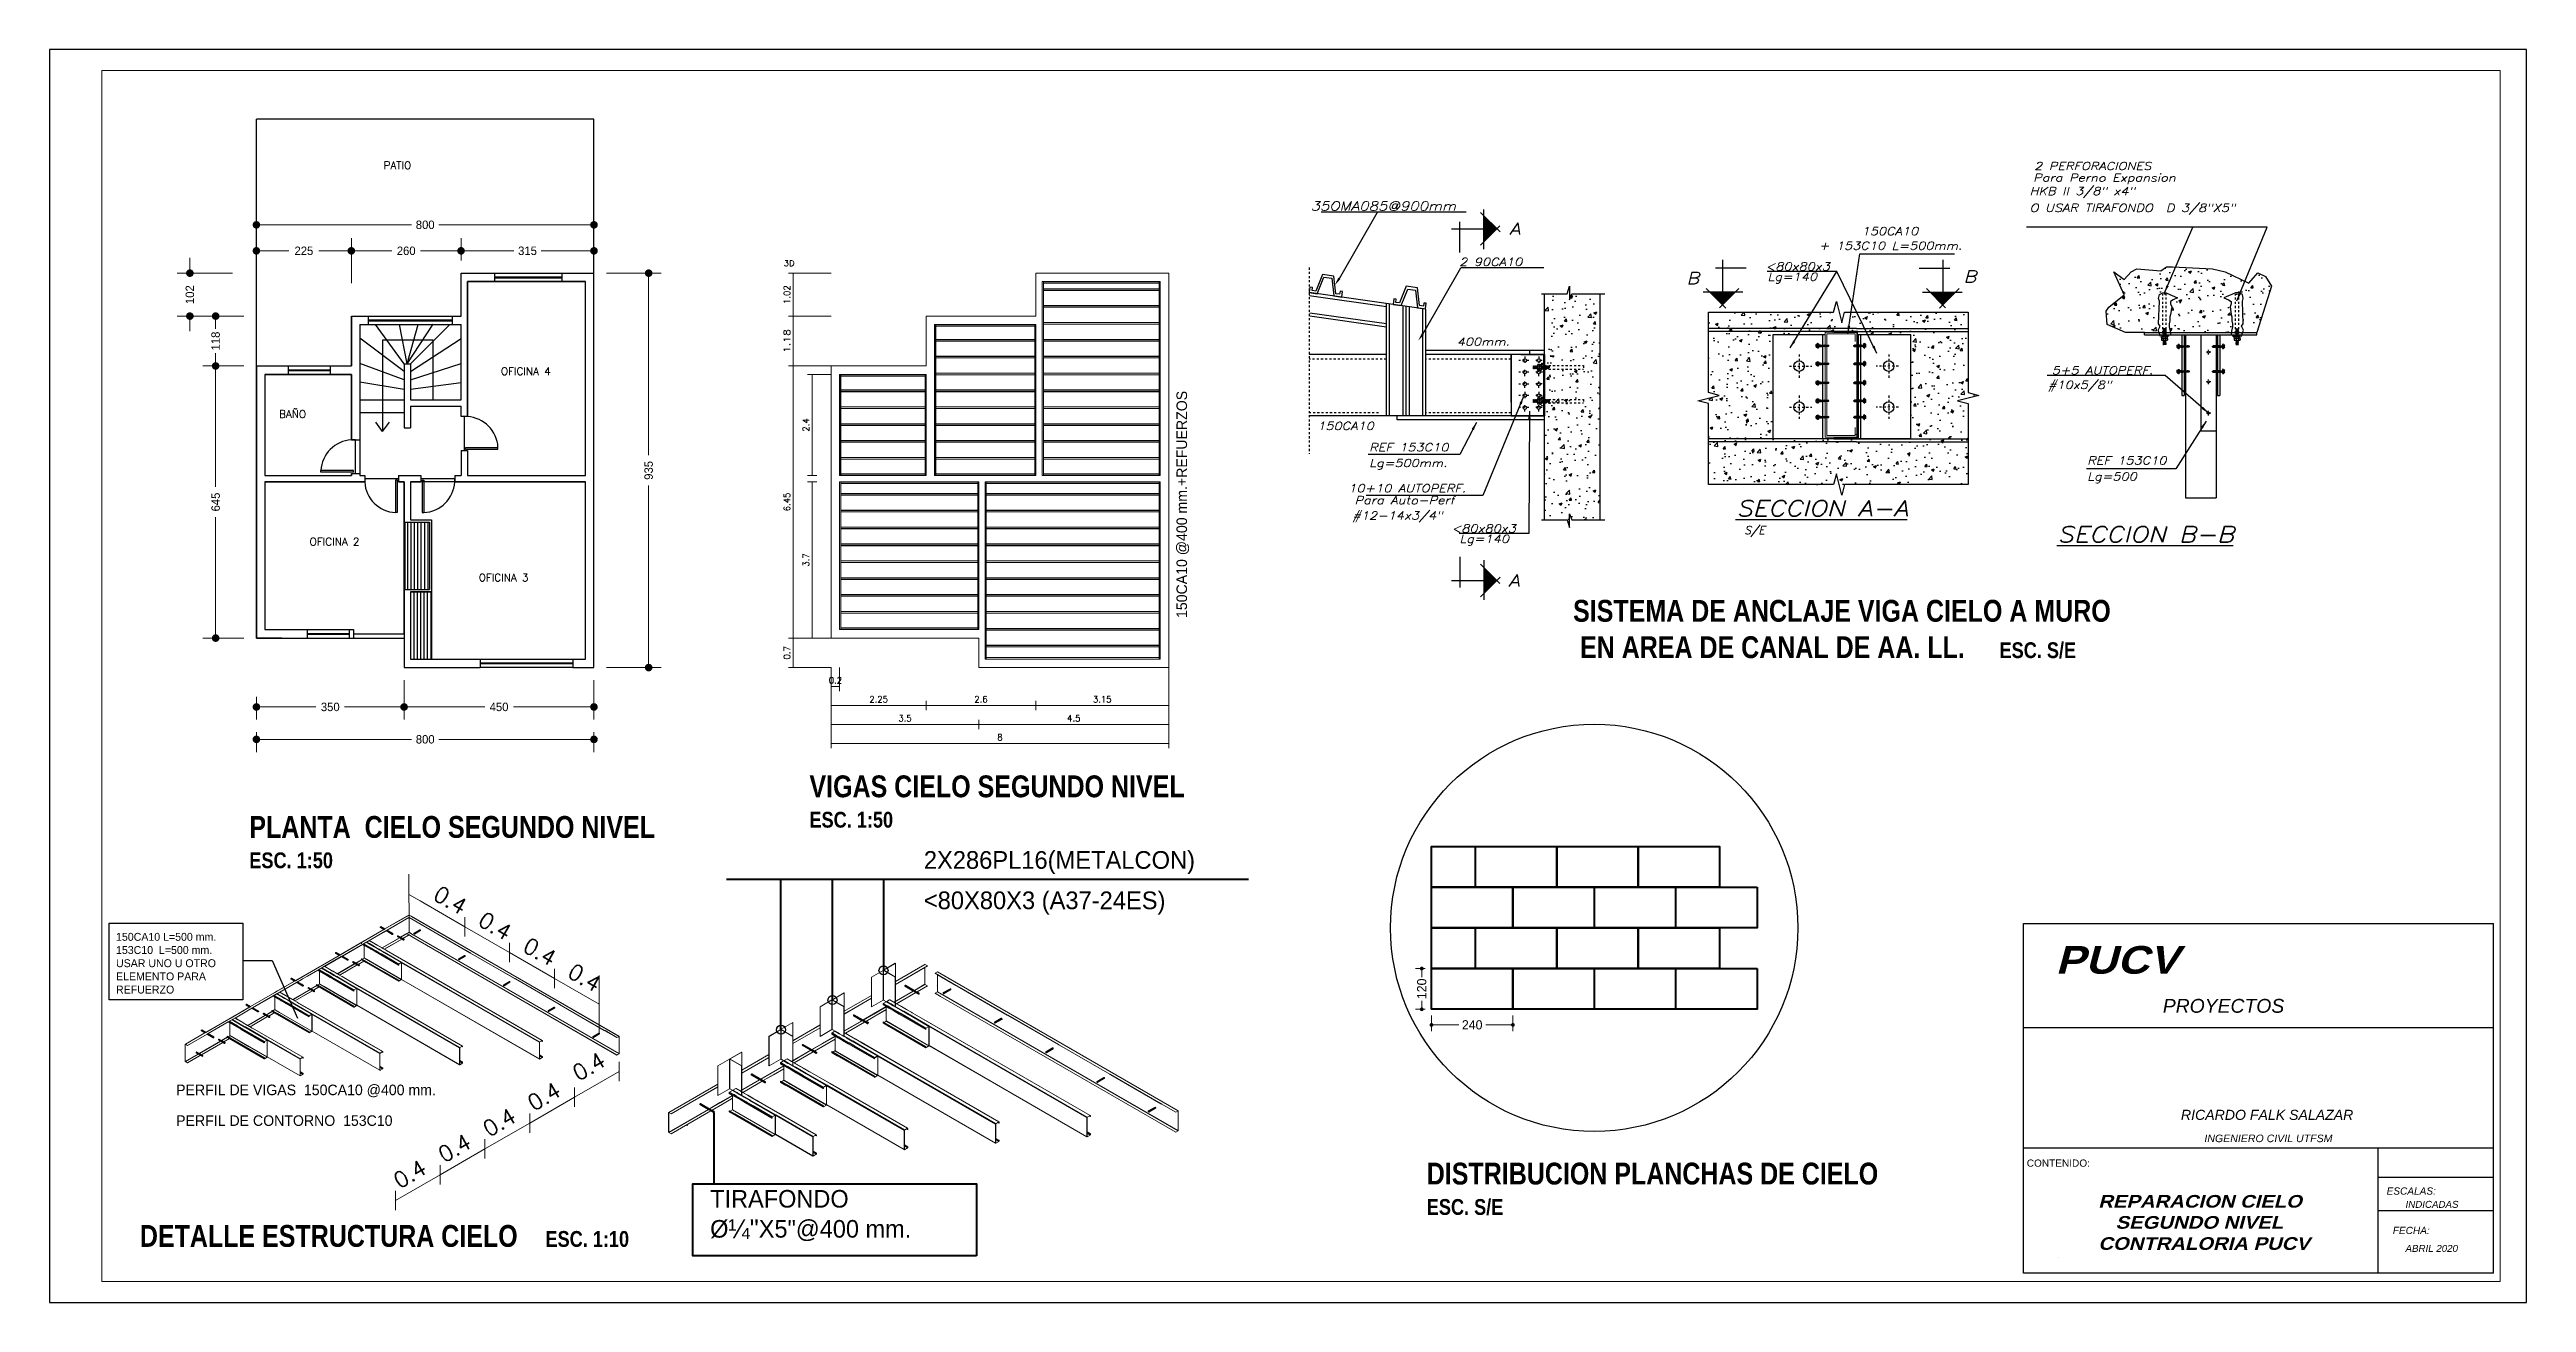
# Model space of a CAD drawing. Header units: millimetres. Extents: x 16 to 499, y 22 to 82.
# Drawn here: x 138.3 to 255.7, y 22.2 to 81.6 of the extents above; entities that cross this region are included whole.
import ezdxf
from ezdxf.enums import TextEntityAlignment as Align

# ---------------------------------------------------------------- set-up
doc = ezdxf.new("R2010")
doc.units = ezdxf.units.MM
doc.linetypes.add('DASHED2', pattern=[0.375, 0.25, -0.125])
doc.linetypes.add('HIDDEN', pattern=[0.375, 0.25, -0.125])
doc.layers.get('DEFPOINTS').update_dxf_attribs({"color": 52})
for name, color, linetype in [('08', 8, 'Continuous'), ('1', 1, 'HIDDEN'), ('2', 2, 'Continuous'), ('3', 3, 'Continuous'), ('5', 5, 'Continuous'), ('9', 9, 'Continuous'), ('Alcantarillado', 210, 'Continuous'), ('COTA', 3, 'Continuous'), ('DETALLES', 7, 'Continuous'), ('GC_Formato Gases Clínicos', 7, 'Continuous'), ('L-01', 8, 'Continuous'), ('OMEGA', 1, 'Continuous'), ('TEXTO-DETALLES', 7, 'Continuous')]:
    doc.layers.add(name, color=color, linetype=linetype)
for name, color, linetype, lineweight in [('BARRAS_DE_ACERO', 7, 'Continuous', 9), ('COTAS', 13, 'Continuous', 9), ('MUROS', 7, 'Continuous', 18), ('TITULOS', 9, 'Continuous', 0)]:
    doc.layers.add(name, color=color, linetype=linetype, lineweight=lineweight)
doc.styles.add('1', font='romans.shx', dxfattribs={"height": 40})
doc.styles.add('ARIAL', font='arial.ttf', dxfattribs={"height": 35})
doc.styles.add('CYPETXT', font='romans__.ttf', dxfattribs={"height": 0.2})
doc.styles.add('ROMANS', font='romans.shx', dxfattribs={"width": 0.9})
doc.styles.add('style2', font='arial.ttf')
doc.dimstyles.new('50', dxfattribs={"dimscale": 50, "dimtxt": 2, "dimasz": 2, "dimexe": 1, "dimexo": 1, "dimgap": 0.5, "dimtad": 1, "dimdec": 0, "dimzin": 1, "dimdsep": 46, "dimtxsty": 'ROMANS', "dimcen": 0.5, "dimdle": 1, "dimclrd": 1, "dimclre": 1, "dimclrt": 7, "dimadec": 0, "dimazin": 0, "dimtfac": 1, "dimtdec": 0, "dimtmove": 2, "dimatfit": 3, "dimfxl": 1, "dimtolj": 1, "dimtzin": 1, "dimarcsym": 0})
doc.dimstyles.get("Standard").update_dxf_attribs({"dimtxt": 0.2, "dimasz": 0.18, "dimexe": 0.3, "dimexo": 0.3, "dimgap": 0.09, "dimtad": 0, "dimdec": 0, "dimlfac": 100, "dimzin": 0, "dimdsep": 46, "dimtxsty": 'Standard', "dimblk": 'DOT', "dimcen": 0, "dimclrd": 2, "dimclre": 2, "dimclrt": 1, "dimadec": 0, "dimazin": 0, "dimtfac": 1, "dimtdec": 0, "dimtix": 1, "dimtofl": 0, "dimtmove": 0, "dimatfit": 0, "dimfxl": 1, "dimtolj": 1, "dimtzin": 0, "dimlwd": 5, "dimlwe": 5, "dimarcsym": 0})

msp = doc.modelspace()

# ---------------------------------------------------------------- texts
at = {"color": 240, "true_color": 0xed1f24, "style": 'CYPETXT'}
for s, width, p, p2 in [('1.02', 0.869207, (173.427, 69.569), (173.427, 70.451)), ('1.18', 1.117552, (173.427, 67.242), (173.427, 68.376)), ('2.4', 0.868061, (174.327, 63.514), (174.327, 64.144)), ('6.45', 0.869207, (173.427, 59.738), (173.427, 60.62)), ('3.7', 0.868061, (174.327, 57.114), (174.327, 57.744)), ('0.7', 0.868061, (173.427, 52.714), (173.427, 53.344))]:
    msp.add_text(s, height=0.3, rotation=90, dxfattribs=dict(at, width=width)).set_placement(p, p2, align=Align.FIT)
for s, width, p, p2 in [('0.2', 0.868061, (175.262, 51.579), (175.892, 51.579)), ('2.25', 0.869207, (177.186, 50.679), (178.068, 50.679)), ('2.6', 0.868061, (182.162, 50.679), (182.792, 50.679)), ('3.15', 0.869207, (187.785, 50.679), (188.667, 50.679)), ('3.5', 0.868061, (178.561, 49.779), (179.191, 49.779)), ('4.5', 0.868061, (186.561, 49.779), (187.191, 49.779)), ('8', 0.872087, (183.25, 48.879), (183.502, 48.879))]:
    msp.add_text(s, height=0.3, dxfattribs=dict(at, width=width)).set_placement(p, p2, align=Align.FIT)
at = {"color": 251, "char_height": 1.0348, "attachment_point": 1, "style": '1'}
for s, insert, width in [('{\\fSwis721 Cn BT|b1|i0|c0|p34;        \\C4;SISTEMA DE ANCLAJE VIGA CIELO A MURO\\P         EN AREA DE CANAL DE AA. LL.     \\H0.72478x;ESC. S/E}', (207.906, 55.538), 35.82462), ('{\\fSwis721 Cn BT|b1|i0|c0|p34;          \\C4;VIGAS CIELO SEGUNDO NIVEL\\P          \\H0.72478x;ESC. 1:50}', (171.052, 47.216), 35.82462), ('{\\fSwis721 Cn BT|b1|i0|c0|p34;          \\C4;PLANTA  CIELO SEGUNDO NIVEL\\P          \\H0.72478x;ESC. 1:50}', (144.503, 45.292), 35.82462), ('{\\fSwis721 Cn BT|b1|i0|c0|p34;          \\C4;DISTRIBUCION PLANCHAS DE CIELO\\P          \\H0.72478x;ESC. S/E}', (200.312, 28.858), 35.82462), ('{\\fSwis721 Cn BT|b1|i0|c0|p34;          \\C4;DETALLE ESTRUCTURA CIELO    \\H0.72478x;ESC. 1:10}', (139.314, 25.902), 29.10276)]:
    msp.add_mtext(s, dxfattribs=dict(at, insert=insert, width=width))
at = {"layer": 'Alcantarillado', "color": 2, "lineweight": 40, "insert": (191.744, 54.681), "char_height": 0.5, "width": 16.63205, "attachment_point": 1, "rotation": 90}
msp.add_mtext('150CA10 @400 mm.+REFUERZOS', dxfattribs=at)
at = {"layer": 'Alcantarillado', "color": 2, "lineweight": 40, "attachment_point": 1}
for s, insert, char_height, width in [('\\A1;2X286PL16(METALCON)', (179.77, 43.629), 0.83949, 25.76723), ('\\A1;<80X80X3 (A37-24ES)', (179.77, 41.715), 0.83949, 25.76723), ('150CA10 L=500 mm.\\P153C10  L=500 mm.\\PUSAR UNO U OTRO\\PELEMENTO PARA \\PREFUERZO ', (141.48, 39.752), 0.375, 5.64401), ('PERFIL DE VIGAS  150CA10 @400 mm.', (144.33, 32.558), 0.5, 16.63205), ('PERFIL DE CONTORNO  153C10 ', (144.33, 31.102), 0.5, 16.63205), ('\\A1;TIRAFONDO \\P%%C{\\A0;\\H1.0833x;¼"}X5"@400 mm.', (169.641, 27.563), 0.8337, 16.60486)]:
    msp.add_mtext(s, dxfattribs=dict(at, insert=insert, char_height=char_height, width=width))
at = {"layer": 'COTAS', "style": 'CYPETXT', "width": 0.868061}
for rotation, p, p2 in [(329.9992, (156.46, 41.372), (157.824, 40.584)), (329.9992, (158.582, 40.147), (159.946, 39.359)), (329.9992, (160.703, 38.922), (162.067, 38.135)), (329.9992, (162.824, 37.697), (164.188, 36.91)), (29.99929, (163.399, 32.701), (164.763, 33.488)), (29.99929, (161.278, 31.278), (162.642, 32.066)), (29.99929, (159.157, 30.054), (160.521, 30.841)), (29.99929, (157.036, 28.829), (158.4, 29.616)), (29.99929, (154.914, 27.604), (156.278, 28.392))]:
    msp.add_text('0.4', height=0.75, rotation=rotation, dxfattribs=at).set_placement(p, p2, align=Align.FIT)
at = {"layer": 'GC_Formato Gases Clínicos'}
for s, insert, char_height, width, attachment_point, style in [('\\A1;{\\fArial|b0|i1|c0|p34;RICARDO FALK SALAZAR}', (239.354, 31.121), 0.47847, 9.30777, 4, 'style2'), ('\\A1;{\\fArial|b0|i1|c0|p34;INGENIERO CIVIL UTFSM}', (240.465, 30.007), 0.35886, 6.98083, 4, 'style2'), ('\\A1;CONTENIDO:', (233.543, 28.835), 0.34155, 9.30777, 5, 'ARIAL'), ('\\A1;\\pi3.0289;{\\fArial Black|b0|i1|c0|p34;\\H0.8x;REPARACION CIELO  \\P\\pi3.8458;SEGUNDO NIVEL \\P\\pi2.7946;CONTRALORIA PUCV     \\H1.25x;      }\\P\\pi0; ', (232.407, 25.446), 0.75, 15.42159, 4, 'style2'), ('\\A1;{\\fArial|b0|i1|c0|p34;ESCALAS:}', (250.271, 27.511), 0.34155, 9.30777, 5, 'ARIAL'), ('\\A1; {\\fArial|b0|i1|c0|p34;\\H0.68969x;INDICADAS}', (249.813, 26.879), 0.47847, 9.30777, 4, 'style2'), ('\\A1;{\\fArial|b0|i1|c0|p34;FECHA:}', (250.271, 25.643), 0.34155, 9.30777, 5, 'ARIAL'), ('\\A1; {\\fArial|b0|i1|c0|p34;\\H0.68969x;ABRIL 2020}', (249.813, 24.79), 0.47847, 9.30777, 4, 'style2')]:
    msp.add_mtext(s, dxfattribs=dict(at, insert=insert, char_height=char_height, width=width, attachment_point=attachment_point, style=style))
at = {"layer": 'L-01', "color": 2, "insert": (233.412, 39.128), "char_height": 1.31227, "attachment_point": 1}
msp.add_mtext_dynamic_manual_height_columns('{\\fArial Black|b0|i1|c0|p34;\\C7;PUCV}', width=1265.56413, gutter_width=1, heights=[0], dxfattribs=at)
at = {"layer": 'L-01', "color": 7, "true_color": 0xddf6fe, "insert": (238.495, 36.621), "char_height": 0.65613, "width": 7.16486, "attachment_point": 1}
msp.add_mtext('\\A1;{\\fArial|b0|i1|c0|p34;PROYECTOS}', dxfattribs=at)
at = {"layer": 'TITULOS', "style": 'CYPETXT', "width": 0.972783}
msp.add_text('3D', height=0.2667, dxfattribs=at).set_placement((173.127, 71.363), (173.639, 71.363), align=Align.FIT)

# ---------------------------------------------------------------- blocks, each defined once
blk = doc.blocks.new('_Dot')
at = {"color": 0, "linetype": 'ByBlock', "lineweight": -2}
blk.add_line((-0.5, 0), (-1, 0), dxfattribs=at)
at = {"color": 0, "linetype": 'ByBlock', "lineweight": 40, "const_width": 0.5}
blk.add_lwpolyline([(-0.25, 0, 1), (0.25, 0, 1)], format="xyb", close=True, dxfattribs=at)
blk = doc.blocks.new('*D46')
at = {"color": 2, "lineweight": 5, "transparency": 16777216}
for p, q in [((238.862, 122.778), (237.896, 122.778)), ((238.196, 122.598), (238.196, 119.91)), ((238.196, 116.508), (238.196, 119.197)), ((238.862, 116.328), (237.896, 116.328))]:
    blk.add_line(p, q, dxfattribs=at)
at = {"layer": 'DEFPOINTS', "color": 0, "transparency": 16777216}
for p in [(238.196, 122.778), (239.162, 122.778), (239.162, 116.328)]:
    blk.add_point(p, dxfattribs=at)
at = {"color": 2, "lineweight": 5, "transparency": 16777216, "xscale": 0.18, "yscale": 0.18, "zscale": 0.18}
for p, rotation in [((238.196, 122.778), 90), ((238.196, 116.328), 270)]:
    blk.add_blockref('_Dot', p, dxfattribs=dict(at, rotation=rotation))
at = {"color": 1, "transparency": 16777216, "insert": (238.196, 119.553), "char_height": 0.2, "attachment_point": 5, "rotation": 90}
blk.add_mtext('\\A1;645', dxfattribs=at)
blk = doc.blocks.new('*D54')
at = {"color": 2, "lineweight": 5, "transparency": 16777216}
for p, q in [((239.162, 114.934), (239.162, 114.395)), ((239.342, 114.695), (240.572, 114.695)), ((242.482, 114.695), (241.252, 114.695)), ((242.662, 114.934), (242.662, 114.395))]:
    blk.add_line(p, q, dxfattribs=at)
at = {"layer": 'DEFPOINTS', "color": 0, "transparency": 16777216}
for p in [(239.162, 115.234), (242.662, 115.234), (242.662, 114.695)]:
    blk.add_point(p, dxfattribs=at)
at = {"color": 2, "lineweight": 5, "transparency": 16777216, "xscale": 0.18, "yscale": 0.18, "zscale": 0.18, "rotation": 180}
blk.add_blockref('_Dot', (239.162, 114.695), dxfattribs=at)
at = {"color": 2, "lineweight": 5, "transparency": 16777216, "xscale": 0.18, "yscale": 0.18, "zscale": 0.18}
blk.add_blockref('_Dot', (242.662, 114.695), dxfattribs=at)
at = {"color": 1, "transparency": 16777216, "insert": (240.912, 114.695), "char_height": 0.2, "attachment_point": 5}
blk.add_mtext('\\A1;350', dxfattribs=at)
blk = doc.blocks.new('*D47')
at = {"color": 2, "lineweight": 5, "transparency": 16777216}
for p, q in [((242.662, 115.328), (242.662, 114.395)), ((247.162, 115.328), (247.162, 114.395)), ((242.842, 114.695), (244.572, 114.695)), ((246.982, 114.695), (245.252, 114.695))]:
    blk.add_line(p, q, dxfattribs=at)
at = {"layer": 'DEFPOINTS', "color": 0, "transparency": 16777216}
for p in [(242.662, 115.628), (247.162, 115.628), (247.162, 114.695)]:
    blk.add_point(p, dxfattribs=at)
at = {"color": 2, "lineweight": 5, "transparency": 16777216, "xscale": 0.18, "yscale": 0.18, "zscale": 0.18, "rotation": 180}
blk.add_blockref('_Dot', (242.662, 114.695), dxfattribs=at)
at = {"color": 2, "lineweight": 5, "transparency": 16777216, "xscale": 0.18, "yscale": 0.18, "zscale": 0.18}
blk.add_blockref('_Dot', (247.162, 114.695), dxfattribs=at)
at = {"color": 1, "transparency": 16777216, "insert": (244.912, 114.695), "char_height": 0.2, "attachment_point": 5}
blk.add_mtext('\\A1;450', dxfattribs=at)
blk = doc.blocks.new('*D55')
at = {"color": 2, "lineweight": 5, "transparency": 16777216}
for p, q in [((239.162, 114.095), (239.162, 113.627)), ((239.342, 113.927), (242.839, 113.927)), ((246.982, 113.927), (243.485, 113.927)), ((247.162, 114.095), (247.162, 113.627))]:
    blk.add_line(p, q, dxfattribs=at)
at = {"layer": 'DEFPOINTS', "color": 0, "transparency": 16777216}
for p in [(239.162, 114.395), (247.162, 114.395), (247.162, 113.927)]:
    blk.add_point(p, dxfattribs=at)
at = {"color": 2, "lineweight": 5, "transparency": 16777216, "xscale": 0.18, "yscale": 0.18, "zscale": 0.18, "rotation": 180}
blk.add_blockref('_Dot', (239.162, 113.927), dxfattribs=at)
at = {"color": 2, "lineweight": 5, "transparency": 16777216, "xscale": 0.18, "yscale": 0.18, "zscale": 0.18}
blk.add_blockref('_Dot', (247.162, 113.927), dxfattribs=at)
at = {"color": 1, "transparency": 16777216, "insert": (243.162, 113.927), "char_height": 0.2, "attachment_point": 5}
blk.add_mtext('\\A1;800', dxfattribs=at)
blk = doc.blocks.new('*D48')
at = {"color": 2, "lineweight": 5, "transparency": 16777216}
for p, q in [((247.462, 124.978), (248.758, 124.978)), ((248.458, 124.798), (248.458, 120.66)), ((248.458, 115.808), (248.458, 119.947)), ((247.462, 115.628), (248.758, 115.628))]:
    blk.add_line(p, q, dxfattribs=at)
at = {"layer": 'DEFPOINTS', "color": 0, "transparency": 16777216}
for p in [(247.162, 124.978), (248.458, 124.978), (247.162, 115.628)]:
    blk.add_point(p, dxfattribs=at)
at = {"color": 2, "lineweight": 5, "transparency": 16777216, "xscale": 0.18, "yscale": 0.18, "zscale": 0.18}
for p, rotation in [((248.458, 124.978), 90), ((248.458, 115.628), 270)]:
    blk.add_blockref('_Dot', p, dxfattribs=dict(at, rotation=rotation))
at = {"color": 1, "transparency": 16777216, "insert": (248.458, 120.303), "char_height": 0.2, "attachment_point": 5, "rotation": 90}
blk.add_mtext('\\A1;935', dxfattribs=at)
blk = doc.blocks.new('*D49')
at = {"color": 2, "lineweight": 5, "transparency": 16777216}
for p, q in [((244.012, 125.278), (244.012, 125.807)), ((247.162, 125.278), (247.162, 125.807)), ((244.192, 125.507), (245.264, 125.507)), ((246.982, 125.507), (245.91, 125.507))]:
    blk.add_line(p, q, dxfattribs=at)
at = {"layer": 'DEFPOINTS', "color": 0, "transparency": 16777216}
for p in [(247.162, 125.507), (244.012, 124.978), (247.162, 124.978)]:
    blk.add_point(p, dxfattribs=at)
at = {"color": 2, "lineweight": 5, "transparency": 16777216, "xscale": 0.18, "yscale": 0.18, "zscale": 0.18, "rotation": 180}
blk.add_blockref('_Dot', (244.012, 125.507), dxfattribs=at)
at = {"color": 2, "lineweight": 5, "transparency": 16777216, "xscale": 0.18, "yscale": 0.18, "zscale": 0.18}
blk.add_blockref('_Dot', (247.162, 125.507), dxfattribs=at)
at = {"color": 1, "transparency": 16777216, "insert": (245.587, 125.507), "char_height": 0.2, "attachment_point": 5}
blk.add_mtext('\\A1;315', dxfattribs=at)
blk = doc.blocks.new('*D56')
at = {"color": 2, "lineweight": 5, "transparency": 16777216}
for p, q in [((239.162, 124.742), (239.162, 125.807)), ((241.412, 124.742), (241.412, 125.807)), ((239.342, 125.507), (239.93, 125.507)), ((241.232, 125.507), (240.644, 125.507))]:
    blk.add_line(p, q, dxfattribs=at)
at = {"layer": 'DEFPOINTS', "color": 0, "transparency": 16777216}
for p in [(241.412, 125.507), (239.162, 124.442), (241.412, 124.442)]:
    blk.add_point(p, dxfattribs=at)
at = {"color": 2, "lineweight": 5, "transparency": 16777216, "xscale": 0.18, "yscale": 0.18, "zscale": 0.18, "rotation": 180}
blk.add_blockref('_Dot', (239.162, 125.507), dxfattribs=at)
at = {"color": 2, "lineweight": 5, "transparency": 16777216, "xscale": 0.18, "yscale": 0.18, "zscale": 0.18}
blk.add_blockref('_Dot', (241.412, 125.507), dxfattribs=at)
at = {"color": 1, "transparency": 16777216, "insert": (240.287, 125.507), "char_height": 0.2, "attachment_point": 5}
blk.add_mtext('\\A1;225', dxfattribs=at)
blk = doc.blocks.new('*D57')
at = {"color": 2, "lineweight": 5, "transparency": 16777216}
for p, q in [((241.412, 125.333), (241.412, 125.807)), ((244.012, 125.333), (244.012, 125.807)), ((241.592, 125.507), (242.372, 125.507)), ((243.832, 125.507), (243.052, 125.507))]:
    blk.add_line(p, q, dxfattribs=at)
at = {"layer": 'DEFPOINTS', "color": 0, "transparency": 16777216}
for p in [(241.412, 125.507), (241.412, 125.033), (244.012, 125.033)]:
    blk.add_point(p, dxfattribs=at)
at = {"color": 2, "lineweight": 5, "transparency": 16777216, "xscale": 0.18, "yscale": 0.18, "zscale": 0.18, "rotation": 180}
blk.add_blockref('_Dot', (241.412, 125.507), dxfattribs=at)
at = {"color": 2, "lineweight": 5, "transparency": 16777216, "xscale": 0.18, "yscale": 0.18, "zscale": 0.18}
blk.add_blockref('_Dot', (244.012, 125.507), dxfattribs=at)
at = {"color": 1, "transparency": 16777216, "insert": (242.712, 125.507), "char_height": 0.2, "attachment_point": 5}
blk.add_mtext('\\A1;260', dxfattribs=at)
blk = doc.blocks.new('*D58')
at = {"color": 2, "lineweight": 5, "transparency": 16777216}
for p, q in [((239.162, 126.107), (239.162, 126.423)), ((247.162, 126.107), (247.162, 126.423)), ((239.342, 126.123), (242.839, 126.123)), ((246.982, 126.123), (243.485, 126.123))]:
    blk.add_line(p, q, dxfattribs=at)
at = {"layer": 'DEFPOINTS', "color": 0, "transparency": 16777216}
for p in [(239.162, 125.807), (247.162, 126.123), (247.162, 125.807)]:
    blk.add_point(p, dxfattribs=at)
at = {"color": 2, "lineweight": 5, "transparency": 16777216, "xscale": 0.18, "yscale": 0.18, "zscale": 0.18, "rotation": 180}
blk.add_blockref('_Dot', (239.162, 126.123), dxfattribs=at)
at = {"color": 2, "lineweight": 5, "transparency": 16777216, "xscale": 0.18, "yscale": 0.18, "zscale": 0.18}
blk.add_blockref('_Dot', (247.162, 126.123), dxfattribs=at)
at = {"color": 1, "transparency": 16777216, "insert": (243.162, 126.123), "char_height": 0.2, "attachment_point": 5}
blk.add_mtext('\\A1;800', dxfattribs=at)
blk = doc.blocks.new('*D59')
at = {"color": 2, "lineweight": 5, "transparency": 16777216}
for p, q in [((237.585, 125.158), (237.585, 125.338)), ((238.593, 124.978), (237.285, 124.978)), ((238.593, 123.96), (237.285, 123.96)), ((237.585, 123.78), (237.585, 123.6))]:
    blk.add_line(p, q, dxfattribs=at)
at = {"layer": 'DEFPOINTS', "color": 0, "transparency": 16777216}
for p in [(237.585, 124.978), (238.893, 124.978), (238.893, 123.96)]:
    blk.add_point(p, dxfattribs=at)
at = {"color": 2, "lineweight": 5, "transparency": 16777216, "xscale": 0.18, "yscale": 0.18, "zscale": 0.18}
for p, rotation in [((237.585, 124.978), 270), ((237.585, 123.96), 90)]:
    blk.add_blockref('_Dot', p, dxfattribs=dict(at, rotation=rotation))
at = {"color": 1, "transparency": 16777216, "insert": (237.585, 124.469), "char_height": 0.2, "attachment_point": 5, "rotation": 90}
blk.add_mtext('\\A1;102', dxfattribs=at)
blk = doc.blocks.new('*D60')
at = {"color": 2, "lineweight": 5, "transparency": 16777216}
for p, q in [((238.862, 123.96), (237.896, 123.96)), ((238.196, 123.78), (238.196, 123.659)), ((238.862, 122.778), (237.896, 122.778)), ((238.196, 122.958), (238.196, 123.079))]:
    blk.add_line(p, q, dxfattribs=at)
at = {"layer": 'DEFPOINTS', "color": 0, "transparency": 16777216}
for p in [(238.196, 123.96), (239.162, 123.96), (239.162, 122.778)]:
    blk.add_point(p, dxfattribs=at)
at = {"color": 2, "lineweight": 5, "transparency": 16777216, "xscale": 0.18, "yscale": 0.18, "zscale": 0.18}
for p, rotation in [((238.196, 123.96), 90), ((238.196, 122.778), 270)]:
    blk.add_blockref('_Dot', p, dxfattribs=dict(at, rotation=rotation))
at = {"color": 1, "transparency": 16777216, "insert": (238.196, 123.369), "char_height": 0.2, "attachment_point": 5, "rotation": 90}
blk.add_mtext('\\A1;118', dxfattribs=at)
blk = doc.blocks.new('*D81')
at = {"color": 2, "lineweight": 5, "transparency": 16777216}
for p, q in [((203.53, 38.06), (203.07, 38.06)), ((203.37, 37.88), (203.37, 37.66)), ((203.37, 36.31), (203.37, 36.53)), ((203.53, 36.13), (203.07, 36.13))]:
    blk.add_line(p, q, dxfattribs=at)
at = {"layer": 'DEFPOINTS', "color": 0, "transparency": 16777216}
for p in [(203.83, 38.06), (203.37, 36.13), (203.83, 36.13)]:
    blk.add_point(p, dxfattribs=at)
at = {"color": 2, "lineweight": 5, "transparency": 16777216, "xscale": 0.18, "yscale": 0.18, "zscale": 0.18}
for p, rotation in [((203.37, 38.06), 90), ((203.37, 36.13), 270)]:
    blk.add_blockref('_Dot', p, dxfattribs=dict(at, rotation=rotation))
at = {"color": 1, "transparency": 16777216, "insert": (203.37, 37.1), "char_height": 0.2, "attachment_point": 5, "rotation": 90}
blk.add_mtext('\\A1;{\\H2.1865x;120}', dxfattribs=at)
blk = doc.blocks.new('*D82')
at = {"color": 2, "lineweight": 5, "transparency": 16777216}
for p, q in [((203.83, 35.83), (203.83, 35.09)), ((204.01, 35.39), (205.13, 35.39)), ((207.51, 35.39), (206.4, 35.39)), ((207.69, 35.83), (207.69, 35.09))]:
    blk.add_line(p, q, dxfattribs=at)
at = {"layer": 'DEFPOINTS', "color": 0, "transparency": 16777216}
for p in [(203.83, 36.13), (207.69, 36.13), (207.69, 35.39)]:
    blk.add_point(p, dxfattribs=at)
at = {"color": 2, "lineweight": 5, "transparency": 16777216, "xscale": 0.18, "yscale": 0.18, "zscale": 0.18, "rotation": 180}
blk.add_blockref('_Dot', (203.83, 35.39), dxfattribs=at)
at = {"color": 2, "lineweight": 5, "transparency": 16777216, "xscale": 0.18, "yscale": 0.18, "zscale": 0.18}
blk.add_blockref('_Dot', (207.69, 35.39), dxfattribs=at)
at = {"color": 1, "transparency": 16777216, "insert": (205.76, 35.39), "char_height": 0.2, "attachment_point": 5}
blk.add_mtext('\\A1;{\\H2.1865x;240}', dxfattribs=at)
blk = doc.blocks.new('PLANTA SEGUNDO NIVEL')
at = {"color": 1}
for p, q in [((247.162, 128.628), (239.162, 128.628)), ((239.162, 122.778), (239.162, 128.628)), ((247.162, 124.978), (247.162, 128.628)), ((244.812, 124.888), (246.412, 124.888)), ((244.812, 124.868), (246.412, 124.868)), ((241.812, 123.87), (243.812, 123.87)), ((242.662, 122.649), (241.612, 123.435)), ((241.812, 123.85), (243.812, 123.85)), ((242.662, 122.828), (241.985, 123.76)), ((242.737, 122.828), (242.555, 123.76)), ((242.737, 122.828), (243.352, 123.769)), ((242.737, 122.828), (242.994, 123.76)), ((242.812, 122.828), (243.746, 123.76)), ((242.812, 122.649), (244.012, 123.43)), ((239.912, 122.688), (240.912, 122.688)), ((242.662, 122.452), (241.612, 122.835)), ((242.812, 122.45), (244.012, 122.835)), ((239.912, 122.668), (240.912, 122.668)), ((242.662, 122.221), (241.612, 122.392)), ((242.812, 122.227), (244.012, 122.388)), ((241.612, 121.978), (242.662, 121.978)), ((241.612, 121.678), (242.662, 121.678)), ((241.612, 121.028), (241.612, 120.228)), ((244.117, 120.848), (244.887, 120.848)), ((244.117, 120.808), (244.117, 120.848)), ((244.117, 120.808), (244.887, 120.808)), ((244.887, 120.808), (244.887, 120.848)), ((241.46, 120.299), (240.69, 120.299)), ((240.69, 120.259), (240.69, 120.299)), ((241.46, 120.259), (240.69, 120.259)), ((241.46, 120.259), (241.46, 120.299)), ((242.459, 120.073), (242.459, 119.303)), ((242.499, 120.073), (242.459, 120.073)), ((242.499, 120.073), (242.499, 119.303)), ((243.092, 120.073), (243.092, 119.303)), ((243.092, 120.073), (243.132, 120.073)), ((243.132, 120.073), (243.132, 119.303)), ((242.499, 119.303), (242.459, 119.303)), ((243.092, 119.303), (243.132, 119.303)), ((242.662, 119.078), (242.662, 117.478)), ((242.682, 119.078), (242.682, 117.478)), ((243.292, 117.428), (243.292, 115.828)), ((243.312, 117.428), (243.312, 115.828)), ((240.362, 116.438), (241.362, 116.438)), ((240.362, 116.418), (241.362, 116.418)), ((241.462, 116.328), (242.662, 116.328)), ((244.462, 115.738), (246.662, 115.738)), ((246.662, 115.718), (244.462, 115.718))]:
    blk.add_line(p, q, dxfattribs=at)
at = {"color": 2}
for p, q in [((244.012, 124.978), (244.812, 124.978)), ((244.012, 123.96), (244.012, 124.978)), ((244.162, 121.578), (244.162, 124.778)), ((244.162, 124.778), (244.812, 124.778)), ((244.812, 124.778), (244.812, 124.978)), ((246.412, 124.978), (247.162, 124.978)), ((246.412, 124.778), (246.412, 124.978)), ((246.412, 124.778), (246.962, 124.778)), ((246.962, 120.178), (246.962, 124.778)), ((247.162, 115.628), (247.162, 124.978)), ((241.412, 123.96), (241.812, 123.96)), ((241.412, 123.96), (241.412, 123.301)), ((241.412, 123.96), (241.412, 122.778)), ((241.812, 123.96), (241.812, 123.76)), ((243.812, 123.76), (243.812, 123.96)), ((241.612, 123.76), (241.812, 123.76)), ((241.612, 123.76), (241.612, 123.256)), ((241.612, 123.76), (241.612, 121.028)), ((243.812, 123.76), (244.012, 123.76)), ((244.012, 121.978), (244.012, 123.76)), ((239.162, 122.778), (239.162, 116.328)), ((239.162, 122.778), (239.912, 122.778)), ((239.912, 122.778), (239.912, 122.578)), ((240.912, 122.778), (241.412, 122.778)), ((240.912, 122.778), (240.912, 122.578)), ((242.662, 122.828), (242.662, 121.308)), ((242.662, 122.828), (242.812, 122.828)), ((242.812, 122.828), (242.812, 121.978)), ((239.362, 122.578), (239.362, 120.178)), ((239.362, 122.578), (239.912, 122.578)), ((240.912, 122.578), (241.412, 122.578)), ((241.412, 122.578), (241.412, 121.028)), ((242.812, 121.978), (244.012, 121.978)), ((242.812, 121.828), (244.012, 121.828)), ((242.812, 121.828), (242.812, 121.308)), ((244.012, 121.578), (244.012, 121.828)), ((244.162, 121.578), (244.012, 121.578)), ((241.412, 121.028), (241.612, 121.028)), ((242.662, 121.308), (242.812, 121.308)), ((244.012, 120.778), (244.012, 120.178)), ((244.012, 120.778), (244.162, 120.778)), ((244.162, 120.778), (244.162, 120.178)), ((239.362, 120.178), (241.412, 120.178)), ((239.362, 120.028), (241.73, 120.028)), ((239.362, 120.028), (239.362, 116.528)), ((241.412, 120.228), (241.612, 120.228)), ((241.412, 120.228), (241.412, 120.178)), ((241.612, 120.228), (241.612, 120.178)), ((241.612, 120.178), (241.73, 120.178)), ((241.73, 120.178), (241.73, 120.028)), ((242.53, 120.178), (243.062, 120.178)), ((242.53, 120.178), (242.53, 120.028)), ((242.53, 120.028), (242.662, 120.028)), ((242.662, 120.028), (242.662, 119.078)), ((242.812, 120.028), (242.812, 119.128)), ((242.812, 120.028), (243.062, 120.028)), ((243.062, 120.178), (243.062, 120.028)), ((243.862, 120.178), (244.012, 120.178)), ((243.862, 120.178), (243.862, 120.028)), ((243.862, 120.028), (246.962, 120.028)), ((244.162, 120.178), (246.962, 120.178)), ((246.962, 115.828), (246.962, 120.028)), ((242.662, 117.478), (242.662, 115.628)), ((242.812, 117.428), (242.812, 115.828)), ((239.162, 116.328), (240.362, 116.328)), ((239.362, 116.528), (240.362, 116.528)), ((240.362, 116.528), (240.362, 116.328)), ((242.812, 115.828), (244.462, 115.828)), ((244.462, 115.828), (244.462, 115.628)), ((246.662, 115.828), (246.962, 115.828)), ((246.662, 115.828), (246.662, 115.628)), ((242.662, 115.628), (244.462, 115.628)), ((246.662, 115.628), (247.162, 115.628))]:
    blk.add_line(p, q, dxfattribs=at)
at = {"color": 6}
for p, q in [((244.812, 124.978), (246.412, 124.978)), ((244.812, 124.778), (246.412, 124.778)), ((241.812, 123.96), (243.812, 123.96)), ((241.812, 123.76), (243.812, 123.76)), ((242.148, 123.391), (242.148, 121.224)), ((243.352, 123.391), (242.148, 123.391)), ((243.352, 121.978), (243.352, 123.391)), ((239.912, 122.778), (240.912, 122.778)), ((239.912, 122.578), (240.912, 122.578)), ((242.148, 121.224), (241.99, 121.446)), ((242.148, 121.224), (242.314, 121.443)), ((242.742, 119.078), (242.742, 117.478)), ((242.822, 119.078), (242.822, 117.478)), ((242.902, 119.078), (242.902, 117.478)), ((242.982, 119.078), (242.982, 117.478)), ((243.062, 119.078), (243.062, 117.478)), ((243.142, 119.078), (243.142, 117.478)), ((243.222, 119.078), (243.222, 117.478)), ((242.892, 117.428), (242.892, 115.828)), ((242.972, 117.428), (242.972, 115.828)), ((243.052, 117.428), (243.052, 115.828)), ((243.132, 117.428), (243.132, 115.828)), ((243.212, 117.428), (243.212, 115.828)), ((240.362, 116.528), (241.362, 116.528)), ((240.362, 116.328), (241.362, 116.328)), ((244.462, 115.828), (246.662, 115.828)), ((246.662, 115.628), (244.462, 115.628))]:
    blk.add_line(p, q, dxfattribs=at)
at = {"color": 3}
for p, q in [((242.662, 119.078), (243.262, 119.078)), ((242.812, 119.128), (243.312, 119.128)), ((243.262, 119.078), (243.262, 117.478)), ((243.312, 119.128), (243.312, 117.428)), ((242.662, 117.478), (243.262, 117.478)), ((242.812, 117.428), (243.312, 117.428)), ((241.362, 116.528), (241.362, 116.328)), ((241.362, 116.528), (241.462, 116.528)), ((241.362, 116.328), (241.462, 116.328)), ((241.462, 116.528), (241.462, 116.328))]:
    blk.add_line(p, q, dxfattribs=at)
for points in [[(244.162, 120.178), (246.962, 120.178), (246.962, 124.778), (244.162, 124.778), (244.162, 121.578), (244.087, 121.578), (244.087, 120.778), (244.162, 120.778), (244.162, 120.178)], [(239.762, 116.328), (239.162, 116.328), (239.162, 122.778), (241.412, 122.778), (241.412, 123.96)], [(241.412, 123.301), (241.412, 123.96), (244.012, 123.96)], [(241.512, 120.228), (241.512, 121.028), (241.412, 121.028), (241.412, 122.578), (239.362, 122.578), (239.362, 120.178), (241.412, 120.178), (241.412, 120.228), (241.512, 120.228)], [(239.362, 116.528), (241.462, 116.528), (241.462, 116.428), (242.662, 116.428), (242.662, 120.028), (242.53, 120.028), (242.53, 120.103), (241.73, 120.103), (241.73, 120.028), (239.362, 120.028), (239.362, 116.528)], [(242.812, 120.028), (242.812, 119.128), (243.312, 119.128), (243.312, 115.828), (246.962, 115.828), (246.962, 120.028), (243.862, 120.028), (243.862, 120.103), (243.062, 120.103), (243.062, 120.028), (242.812, 120.028)], [(242.812, 120.028), (242.812, 119.128), (243.262, 119.128), (243.312, 119.128), (243.312, 117.428), (242.812, 117.428), (242.812, 115.828), (246.962, 115.828), (246.962, 120.028), (242.812, 120.028)]]:
    blk.add_lwpolyline(points)
at = {"color": 6}
for centre, start, end in [((244.117, 120.808), 2.97373, 86.65535), ((241.46, 120.259), 93.57825, 177.02629), ((242.499, 120.073), 183.34465, 267.02627), ((243.092, 120.073), 272.97373, 356.65535)]:
    blk.add_arc(centre, 0.771, start, end, dxfattribs=at)
at = {"color": 3, "style": 'ROMANS'}
for s, p in [('PATIO', (242.176, 127.444)), ('OFICINA 4', (244.956, 122.564)), ('BAÑO', (239.699, 121.548)), ('OFICINA 2', (240.424, 118.523)), ('OFICINA 3', (244.431, 117.673))]:
    blk.add_text(s, height=0.18, dxfattribs=at).set_placement(p)
for base, p1, p2, picture, middle in [((247.162, 126.123), (239.162, 125.807), (247.162, 125.807), '*D58', (243.162, 126.123)), ((241.412, 125.507), (239.162, 124.442), (241.412, 124.442), '*D56', (240.287, 125.507)), ((241.412, 125.507), (244.012, 125.033), (241.412, 125.033), '*D57', (242.712, 125.507)), ((247.162, 125.507), (244.012, 124.978), (247.162, 124.978), '*D49', (245.587, 125.507)), ((242.662, 114.695), (239.162, 115.234), (242.662, 115.234), '*D54', (240.912, 114.695)), ((247.162, 114.695), (242.662, 115.628), (247.162, 115.628), '*D47', (244.912, 114.695)), ((247.162, 113.927), (239.162, 114.395), (247.162, 114.395), '*D55', (243.162, 113.927))]:
    dim = blk.add_linear_dim(base=base, p1=p1, p2=p2, dimstyle='Standard')
    dim.commit()
    dim.dimension.update_dxf_attribs({"geometry": picture, "text_midpoint": middle})
at = {"color": 240, "true_color": 0xed1f24}
for base, p1, p2, picture, middle in [((237.585, 124.978), (238.893, 123.96), (238.893, 124.978), '*D59', (237.585, 124.469)), ((238.196, 123.96), (239.162, 122.778), (239.162, 123.96), '*D60', (238.196, 123.369))]:
    dim = blk.add_linear_dim(base=base, p1=p1, p2=p2, angle=90, dimstyle='Standard', dxfattribs=at)
    dim.commit()
    dim.dimension.update_dxf_attribs({"geometry": picture, "text_midpoint": middle})
for base, p1, p2, picture, middle in [((248.458, 124.978), (247.162, 115.628), (247.162, 124.978), '*D48', (248.458, 120.303)), ((238.196, 122.778), (239.162, 116.328), (239.162, 122.778), '*D46', (238.196, 119.553))]:
    dim = blk.add_linear_dim(base=base, p1=p1, p2=p2, angle=90, dimstyle='Standard')
    dim.commit()
    dim.dimension.update_dxf_attribs({"geometry": picture, "text_midpoint": middle})
blk = doc.blocks.new('DETALLE CERCHA CON CANAL AA. LL.')
at = {"layer": '3'}
h = blk.add_hatch(dxfattribs=at)
h.set_pattern_fill('AR-CONC', color=256, scale=2, style=0)
h.set_pattern_definition([(50, (58276.65, 83927.06), (364.3693, -31.8782), [38.1, -419.1]), (355, (58276.65, 83927.06), (-70.4857, 382.1133), [30.48, -335.28]), (100.451, (58307.02, 83924.4), (293.885, 350.2334), [32.38, -356.18]), (46.1842, (58276.65, 84028.66), (542.158, -84.0847), [57.15, -628.65]), (96.6356, (58321.83, 84021.66), (474.8085, 494.851), [48.57, -534.27]), (351.184, (58276.65, 84028.66), (474.809, 494.85), [45.72, -502.92]), (21, (58327.45, 84003.26), (303.2298, -204.531), [38.1, -419.1]), (326, (58327.45, 84003.26), (123.604, 368.376), [30.48, -335.28]), (71.4514, (58352.72, 83986.22), (426.833, 163.8457), [32.38, -356.18]), (37.5, (58276.65, 83927.06), (6.1772, 169.11008), [0, -331.216, 0, -340.36, 0, -336.55]), (7.5, (58276.65, 83927.06), (133.6393, 200.36115), [0, -194.056, 0, -323.596, 0, -128.27]), (327.5, (58163.37, 83927.06), (271.1812, -11.4575), [0, -127, 0, -396.24, 0, -525.78]), (317.5, (58112.57, 83927.06), (296.2584, 50.853), [0, -165.1, 0, -263.144, 0, -373.38])])
h.paths.add_polyline_path([(57026, 148313), (56671, 148313), (56640, 148236), (56640, 148408), (56609, 148313), (56326, 148313), (56326, 147575), (56327, 147573), (56834, 147573), (56834, 147530), (56326, 147530), (56326, 147320), (56326, 145452), (56609, 145452), (56640, 145357), (56640, 145529), (56671, 145452), (57026, 145452)])
at = {"layer": '3', "ltscale": 5}
h = blk.add_hatch(dxfattribs=at)
h.set_pattern_fill('AR-CONC', color=256, scale=50, style=0)
h.set_pattern_definition([(50, (-13971, 116297.28), (358.6301, -31.3761), [37.5, -412.5]), (355, (-13971, 116297.28), (-69.3757, 376.096), [30, -330]), (100.4514, (-13941.1, 116294.67), (289.2547, 344.7198), [31.8701, -350.571]), (46.1842, (-13971, 116397.3), (533.6205, -82.7595), [56.25, -618.75]), (96.6356, (-13926.53, 116390.4), (467.3314, 487.059), [47.805, -525.8565]), (351.1842, (-13971, 116397.3), (467.331, 487.0593), [45, -495]), (21, (-13921, 116372.28), (298.4535, -201.3094), [37.5, -412.5]), (326, (-13921, 116372.28), (121.6577, 362.575), [30, -330]), (71.4514, (-13896.13, 116355.5), (420.1113, 161.2652), [31.8701, -350.571]), (37.5, (-13971, 116297.28), (6.07993, 166.44693), [0, -326, 0, -335, 0, -331.25]), (7.5, (-13971, 116297.28), (131.53477, 197.20586), [0, -191, 0, -318.5, 0, -126.25]), (327.5, (-14082.5, 116297.28), (266.91122, -11.27744), [0, -125, 0, -390, 0, -517.5]), (317.5, (-14132.5, 116297.28), (291.5931, 50.0525), [0, -162.5, 0, -259, 0, -367.5])])
h.paths.add_polyline_path([(65436, 148530), (65339, 148578), (65229, 148445), (64926, 148590), (64769, 148626), (64260, 148651), (64187, 148651), (64114, 148602), (63811, 148626), (63738, 148590), (63653, 148493), (63520, 148590), (63653, 148299), (63459, 148142), (63423, 148093), (63435, 147924), (63666, 147824), (63910, 147824), (64090, 147824), (64080, 147850), (64102, 147903), (64085, 147930), (64094, 148220), (64085, 148251), (64094, 148304), (64138, 148322), (64178, 148322), (64187, 148318), (64325, 148260), (64267, 148237), (64236, 148215), (64236, 148184), (64250, 148148), (64236, 148050), (64227, 148019), (64227, 147970), (64218, 147930), (64218, 147894), (64232, 147837), (64234, 147824), (65004, 147824), (65007, 147837), (65020, 147894), (65020, 147930), (65011, 147970), (65011, 148019), (65002, 148050), (64989, 148148), (65002, 148184), (65002, 148215), (64971, 148237), (64913, 148260), (65051, 148318), (65060, 148322), (65100, 148322), (65145, 148304), (65154, 148251), (65145, 148220), (65154, 147930), (65136, 147903), (65158, 147850), (65149, 147824), (65328, 147824), (65512, 148408)])
at = {"layer": '3'}
h = blk.add_hatch(dxfattribs=at)
h.set_pattern_fill('AR-CONC', color=256, scale=2, style=0)
h.set_pattern_definition([(50, (52584.83, 122087.6), (364.3693, -31.8782), [38.1, -419.1]), (355, (52584.83, 122087.6), (-70.4857, 382.1133), [30.48, -335.28]), (100.451, (52615.2, 122084.95), (293.885, 350.2334), [32.38, -356.18]), (46.1842, (52584.83, 122189.2), (542.158, -84.085), [57.15, -628.65]), (96.6356, (52630, 122182.2), (474.808, 494.851), [48.57, -534.27]), (351.184, (52584.83, 122189.2), (474.809, 494.85), [45.72, -502.92]), (21, (52635.63, 122163.8), (303.2298, -204.531), [38.1, -419.1]), (326, (52635.63, 122163.8), (123.604, 368.376), [30.48, -335.28]), (71.4514, (52660.9, 122146.76), (426.833, 163.8457), [32.38, -356.18]), (37.5, (52584.83, 122087.61), (6.1772, 169.1101), [0, -331.216, 0, -340.36, 0, -336.55]), (7.5, (52584.83, 122087.6), (133.6393, 200.3611), [0, -194.056, 0, -323.596, 0, -128.27]), (327.5, (52471.54, 122087.61), (271.1812, -11.4575), [0, -127, 0, -396.24, 0, -525.78]), (317.5, (52420.74, 122087.6), (296.2584, 50.853), [0, -165.1, 0, -263.144, 0, -373.38])])
h.paths.add_polyline_path([(58399, 148080), (58399, 147062), (58534, 147027), (58399, 146992), (58264, 146958), (58399, 146923), (58399, 145902), (59979, 145902), (60014, 146037), (60049, 145902), (60083, 145767), (60118, 145902), (61681, 145902), (61681, 146923), (61546, 146958), (61681, 146992), (61816, 147027), (61681, 147062), (61681, 148080), (60118, 148080), (60083, 147945), (60049, 148080), (60014, 148215), (59979, 148080)])
h.paths.add_polyline_path([(59213, 147797), (59873, 147797), (59873, 147827), (59981, 147827), (59981, 147835), (60281, 147835), (60281, 147797), (60953, 147797), (60953, 146478), (60273, 146478), (59981, 146478), (59213, 146478)], flags=16)
h.paths.add_polyline_path([(59780, 147663), (59780, 147663), (59780, 147663)], flags=0)
h.paths.add_polyline_path([(59892, 147662), (59905, 147658, -0.57673), (59887, 147655, -0.666117)], flags=0)
h.paths.add_polyline_path([(59845, 147440), (59851, 147418), (59850, 147412), (59849, 147418), (59844, 147435), (59845, 147440)], flags=0)
h.paths.add_polyline_path([(59853, 147440), (59859, 147418), (59858, 147412), (59857, 147418), (59853, 147435), (59853, 147440)], flags=0)
h.paths.add_polyline_path([(59861, 147440), (59867, 147418), (59867, 147412), (59865, 147418), (59861, 147435), (59861, 147440)], flags=0)
h.paths.add_polyline_path([(59870, 147440), (59875, 147418), (59875, 147412), (59874, 147418), (59869, 147435), (59870, 147440)], flags=0)
h.paths.add_polyline_path([(59845, 147200), (59851, 147178), (59850, 147171), (59849, 147178), (59844, 147195), (59845, 147200)], flags=0)
h.paths.add_polyline_path([(59853, 147200), (59859, 147178), (59858, 147171), (59857, 147178), (59853, 147195), (59853, 147200)], flags=0)
h.paths.add_polyline_path([(59861, 147200), (59867, 147178), (59867, 147171), (59865, 147178), (59861, 147195), (59861, 147200)], flags=0)
h.paths.add_polyline_path([(59870, 147200), (59875, 147178), (59875, 147171), (59874, 147178), (59869, 147195), (59870, 147200)], flags=0)
h.paths.add_polyline_path([(59845, 146971), (59851, 146949), (59850, 146943), (59849, 146949), (59844, 146966), (59845, 146971)], flags=0)
h.paths.add_polyline_path([(59853, 146971), (59859, 146949), (59858, 146943), (59857, 146949), (59853, 146966), (59853, 146971)], flags=0)
h.paths.add_polyline_path([(59861, 146971), (59867, 146949), (59867, 146943), (59865, 146949), (59861, 146966), (59861, 146971)], flags=0)
h.paths.add_polyline_path([(59870, 146971), (59875, 146949), (59875, 146943), (59874, 146949), (59869, 146966), (59870, 146971)], flags=0)
h.paths.add_polyline_path([(60275, 147663), (60242, 147663, -0.174476), (60230, 147655), (60271, 147649)], flags=0)
h.paths.add_polyline_path([(60301, 147440), (60301, 147440), (60327, 147440), (60320, 147413), (60294, 147413)], flags=0)
h.paths.add_polyline_path([(60327, 147200), (60320, 147173), (60294, 147173), (60301, 147200), (60301, 147200)], flags=0)
h.paths.add_polyline_path([(60327, 146971), (60320, 146944), (60294, 146944), (60301, 146971), (60301, 146971)], flags=0)
h.paths.add_polyline_path([(60317, 146765), (60317, 146765), (60318, 146760), (60316, 146760), (60312, 146744), (60295, 146744), (60301, 146765), (60301, 146765)], flags=0)
at = {"layer": 'DETALLES'}
for points in [[(55559, 148971), (55722, 149134), (55559, 149296)], [(58736, 148332), (58574, 148170), (58412, 148332)], [(61196, 148332), (61358, 148170), (61521, 148332)], [(55559, 144850), (55722, 144688), (55559, 144525)]]:
    blk.add_hatch(color=256, dxfattribs=at).paths.add_polyline_path(points)
at = {"ltscale": 5}
for p, q in [((63520, 148590), (63653, 148493)), ((63653, 148299), (63520, 148590)), ((63653, 148493), (63738, 148590)), ((63738, 148590), (63811, 148626)), ((63811, 148626), (64114, 148602)), ((64114, 148602), (64187, 148651)), ((64187, 148651), (64260, 148651)), ((64260, 148651), (64769, 148626)), ((64769, 148626), (64926, 148590)), ((64926, 148590), (65229, 148445)), ((65229, 148445), (65339, 148578)), ((65512, 148408), (65328, 147824)), ((65339, 148578), (65436, 148530)), ((65436, 148530), (65512, 148408)), ((63423, 148093), (63459, 148142)), ((63435, 147924), (63423, 148093)), ((63459, 148142), (63653, 148299)), ((64087, 148251), (64096, 148304)), ((64096, 148220), (64087, 148251)), ((64087, 147930), (64096, 148220)), ((64096, 148304), (64140, 148322)), ((64140, 148322), (64180, 148322)), ((64180, 148322), (64189, 148318)), ((64189, 148318), (64327, 148260)), ((64270, 148237), (64238, 148215)), ((64238, 148215), (64238, 148184)), ((64238, 148184), (64252, 148148)), ((64252, 148148), (64238, 148050)), ((64327, 148260), (64270, 148237)), ((65051, 148318), (64913, 148260)), ((64913, 148260), (64971, 148237)), ((64971, 148237), (65002, 148215)), ((65002, 148184), (64989, 148148)), ((64989, 148148), (65002, 148050)), ((65002, 148215), (65002, 148184)), ((65060, 148322), (65051, 148318)), ((65100, 148322), (65060, 148322)), ((65145, 148304), (65100, 148322)), ((65154, 148251), (65145, 148304)), ((65145, 148220), (65154, 148251)), ((65154, 147930), (65145, 148220)), ((59213, 146478), (59213, 147797)), ((59213, 147797), (59873, 147797)), ((59843, 146478), (59843, 147797)), ((60281, 147797), (60953, 147797)), ((60293, 146478), (60293, 147797)), ((60323, 146478), (60323, 147797)), ((60953, 146478), (60953, 147797)), ((63666, 147824), (63435, 147924)), ((63910, 147824), (63666, 147824)), ((63910, 147824), (65330, 147824)), ((63910, 147794), (63910, 147824)), ((63910, 147794), (65330, 147794)), ((64082, 147850), (64105, 147903)), ((64105, 147786), (64082, 147850)), ((64105, 147903), (64087, 147930)), ((64160, 147794), (64160, 147824)), ((64229, 147970), (64220, 147930)), ((64220, 147930), (64220, 147894)), ((64220, 147894), (64234, 147837)), ((64238, 148050), (64229, 148019)), ((64229, 148019), (64229, 147970)), ((64234, 147837), (64238, 147814)), ((64238, 147814), (64238, 147794)), ((64380, 147794), (64380, 147024)), ((64410, 147794), (64410, 147024)), ((64426, 147794), (64426, 145732)), ((64620, 147794), (64620, 146577)), ((64814, 147794), (64814, 145732)), ((64830, 147794), (64830, 147024)), ((64860, 147794), (64860, 147024)), ((65002, 148050), (65011, 148019)), ((65007, 147837), (65002, 147814)), ((65002, 147814), (65002, 147794)), ((65020, 147894), (65007, 147837)), ((65011, 148019), (65011, 147970)), ((65011, 147970), (65020, 147930)), ((65020, 147930), (65020, 147894)), ((65135, 147786), (65158, 147850)), ((65136, 147903), (65154, 147930)), ((65158, 147850), (65136, 147903)), ((65330, 147794), (65330, 147824)), ((64380, 147024), (64410, 147024)), ((64830, 147024), (64860, 147024)), ((59981, 146478), (59213, 146478)), ((59873, 146499), (59873, 146499)), ((60953, 146478), (60273, 146478)), ((64426, 145732), (64814, 145732))]:
    blk.add_line(p, q, dxfattribs=at)
for p, q in [((54826, 148116), (53351, 148326)), ((54326, 146767), (54326, 148187)), ((54366, 146767), (54366, 148181)), ((54536, 146767), (54536, 148157)), ((54576, 146767), (54576, 148152)), ((54616, 146767), (54616, 148146)), ((54786, 146767), (54786, 148122)), ((54826, 146767), (54826, 148116)), ((54326, 147889), (53357, 148027)), ((60270, 147873), (58388, 147873)), ((59970, 147835), (58388, 147835)), ((60270, 147873), (61669, 147873)), ((60270, 147835), (61669, 147835)), ((54326, 147543), (53351, 147543)), ((56326, 147593), (54826, 147593)), ((56326, 147543), (54826, 147543)), ((55901, 147543), (55901, 146767)), ((55901, 146943), (55901, 147543)), ((56301, 147543), (55901, 147543)), ((56026, 147543), (56326, 147543)), ((56135, 147593), (56135, 147543)), ((56301, 147543), (56326, 147543)), ((56311, 147543), (56311, 146767)), ((56326, 147543), (56326, 146767)), ((56311, 147412), (56326, 147412)), ((56311, 147349), (56311, 147412)), ((56311, 147349), (56326, 147349)), ((55901, 146943), (55901, 146793)), ((56311, 146985), (56326, 146985)), ((56311, 146922), (56311, 146985)), ((56311, 146922), (56326, 146922)), ((56326, 146767), (53351, 146767)), ((56326, 146717), (54461, 146717)), ((55901, 146767), (56326, 146767)), ((56134, 146767), (56134, 146717)), ((60270, 146478), (58388, 146478)), ((60270, 146440), (58388, 146440)), ((60270, 146478), (61669, 146478)), ((60270, 146440), (61669, 146440))]:
    blk.add_line(p, q)
at = {"lineweight": 5}
for p, q in [((59873, 147827), (59873, 146499)), ((60273, 147827), (59873, 147827)), ((59893, 147807), (59893, 146519)), ((60253, 147807), (59893, 147807)), ((60253, 147707), (60253, 147807)), ((60273, 147707), (60273, 147827)), ((60253, 146519), (59893, 146519)), ((60253, 146619), (60253, 146519)), ((60273, 146534), (60253, 146534)), ((60273, 146619), (60273, 146499)), ((59873, 146499), (59873, 146499)), ((60281, 146499), (59873, 146499))]:
    blk.add_line(p, q, dxfattribs=at)
for centre, radius in [((56076, 147468), 21.5), ((56251, 147468), 21.5), ((59543, 147397), 66.6), ((60675, 147397), 66.6), ((64717, 147573), 12.9), ((56076, 147322), 21.5), ((56076, 147171), 21.5), ((56251, 147322), 21.5), ((56251, 147170), 21.5), ((64717, 147197), 12.9), ((56076, 147024), 21.5), ((56076, 146872), 21.5), ((56251, 147024), 21.5), ((56251, 146872), 21.5), ((59543, 146878), 66.6), ((60675, 146878), 66.6), ((64717, 146802), 12.9)]:
    blk.add_circle(centre, radius)
at = {"layer": '1', "linetype": 'HIDDEN'}
for p, q in [((53351, 148643), (53351, 146287)), ((54326, 147483), (53351, 147483)), ((55901, 147483), (54826, 147483)), ((56126, 147468), (56001, 147468)), ((56076, 147518), (56076, 147418)), ((56293, 147468), (56201, 147468)), ((56251, 147518), (56251, 147418)), ((59543, 147544), (59543, 147251)), ((60675, 147544), (60675, 147251)), ((64747, 147573), (64687, 147573)), ((64717, 147543), (64717, 147603)), ((56126, 147322), (56001, 147322)), ((56126, 147171), (56001, 147171)), ((56076, 147272), (56076, 147372)), ((56076, 147121), (56076, 147221)), ((56293, 147322), (56201, 147322)), ((56293, 147172), (56201, 147172)), ((56251, 147272), (56251, 147372)), ((56251, 147121), (56251, 147221)), ((59420, 147397), (59702, 147397)), ((60798, 147397), (60516, 147397)), ((64747, 147197), (64687, 147197)), ((64717, 147167), (64717, 147227)), ((56126, 147024), (56001, 147024)), ((56126, 146872), (56001, 146872)), ((56076, 147074), (56076, 146974)), ((56076, 146822), (56076, 146922)), ((56293, 147024), (56201, 147024)), ((56293, 146872), (56201, 146872)), ((56251, 147074), (56251, 146974)), ((56251, 146822), (56251, 146922)), ((59420, 146878), (59702, 146878)), ((59543, 147024), (59543, 146731)), ((60798, 146878), (60516, 146878)), ((60675, 147024), (60675, 146731)), ((64717, 146772), (64717, 146832)), ((54226, 146807), (53351, 146807)), ((55901, 146807), (54826, 146807)), ((64747, 146802), (64687, 146802))]:
    blk.add_line(p, q, dxfattribs=at)
at = {"layer": '1', "linetype": 'Continuous'}
for p, q in [((54326, 148147), (53351, 148286)), ((54326, 147930), (53357, 148068))]:
    blk.add_line(p, q, dxfattribs=at)
at = {"layer": '1'}
for p, q in [((64140, 147811), (64140, 148307)), ((64183, 148307), (64140, 148307)), ((64183, 147811), (64183, 148307)), ((65058, 147811), (65058, 148307)), ((65058, 148307), (65101, 148307)), ((65101, 147811), (65101, 148307)), ((56324, 147403), (56819, 147403)), ((56324, 147360), (56819, 147360)), ((56819, 147403), (56819, 147360)), ((56324, 146976), (56819, 146976)), ((56324, 146934), (56819, 146934)), ((56819, 146976), (56819, 146934))]:
    blk.add_line(p, q, dxfattribs=at)
at = {"layer": '1', "color": 1}
for p, q in [((64216, 147786), (64105, 147786)), ((64105, 147774), (64105, 147786)), ((64216, 147774), (64105, 147774)), ((64180, 147871), (64142, 147868)), ((64147, 147871), (64142, 147868)), ((64142, 147868), (64147, 147865)), ((64147, 147865), (64142, 147860)), ((64180, 147863), (64142, 147860)), ((64142, 147860), (64147, 147857)), ((64147, 147857), (64142, 147853)), ((64180, 147856), (64142, 147853)), ((64142, 147853), (64147, 147849)), ((64147, 147849), (64142, 147845)), ((64180, 147848), (64142, 147845)), ((64142, 147845), (64147, 147842)), ((64147, 147842), (64142, 147838)), ((64180, 147841), (64142, 147838)), ((64142, 147838), (64147, 147834)), ((64147, 147834), (64142, 147837)), ((64147, 147834), (64142, 147830)), ((64180, 147833), (64142, 147830)), ((64142, 147830), (64147, 147827)), ((64147, 147827), (64142, 147823)), ((64180, 147826), (64142, 147823)), ((64142, 147823), (64147, 147819)), ((64147, 147819), (64142, 147815)), ((64180, 147818), (64142, 147815)), ((64142, 147815), (64147, 147812)), ((64147, 147812), (64142, 147808)), ((64180, 147811), (64142, 147808)), ((64142, 147808), (64147, 147804)), ((64147, 147804), (64142, 147800)), ((64180, 147803), (64142, 147800)), ((64142, 147800), (64147, 147797)), ((64147, 147797), (64142, 147793)), ((64180, 147796), (64142, 147793)), ((64142, 147793), (64147, 147789)), ((64147, 147789), (64144, 147786)), ((64175, 147867), (64147, 147865)), ((64175, 147859), (64147, 147857)), ((64175, 147852), (64147, 147849)), ((64175, 147844), (64147, 147842)), ((64175, 147837), (64147, 147834)), ((64175, 147829), (64147, 147827)), ((64175, 147822), (64147, 147819)), ((64175, 147814), (64147, 147812)), ((64175, 147806), (64147, 147804)), ((64175, 147799), (64147, 147797)), ((64175, 147791), (64147, 147789)), ((64180, 147788), (64157, 147786)), ((64180, 147871), (64175, 147867)), ((64175, 147867), (64180, 147863)), ((64180, 147863), (64175, 147859)), ((64175, 147859), (64180, 147856)), ((64180, 147856), (64175, 147852)), ((64175, 147852), (64180, 147848)), ((64180, 147848), (64175, 147844)), ((64175, 147844), (64180, 147841)), ((64180, 147841), (64175, 147837)), ((64175, 147837), (64180, 147833)), ((64180, 147833), (64175, 147829)), ((64175, 147829), (64180, 147826)), ((64180, 147826), (64175, 147822)), ((64175, 147822), (64180, 147818)), ((64180, 147818), (64175, 147814)), ((64175, 147814), (64180, 147811)), ((64180, 147811), (64175, 147806)), ((64175, 147806), (64180, 147803)), ((64180, 147803), (64175, 147799)), ((64175, 147799), (64180, 147796)), ((64180, 147796), (64175, 147791)), ((64175, 147791), (64180, 147788)), ((64180, 147788), (64177, 147786)), ((64179, 147871), (64180, 147871)), ((64216, 147774), (64216, 147786)), ((65025, 147774), (65025, 147786)), ((65025, 147786), (65135, 147786)), ((65025, 147774), (65135, 147774)), ((65061, 147871), (65061, 147871)), ((65061, 147871), (65098, 147868)), ((65061, 147871), (65066, 147867)), ((65066, 147867), (65061, 147863)), ((65061, 147863), (65098, 147860)), ((65061, 147863), (65066, 147859)), ((65066, 147859), (65061, 147856)), ((65061, 147856), (65098, 147853)), ((65061, 147856), (65066, 147852)), ((65066, 147852), (65061, 147848)), ((65061, 147848), (65098, 147845)), ((65061, 147848), (65066, 147844)), ((65066, 147844), (65061, 147841)), ((65061, 147841), (65098, 147838)), ((65061, 147841), (65066, 147837)), ((65066, 147837), (65061, 147833)), ((65061, 147833), (65098, 147830)), ((65061, 147833), (65066, 147829)), ((65066, 147829), (65061, 147826)), ((65061, 147826), (65098, 147823)), ((65061, 147826), (65066, 147822)), ((65066, 147822), (65061, 147818)), ((65061, 147818), (65098, 147815)), ((65061, 147818), (65066, 147814)), ((65066, 147814), (65061, 147811)), ((65061, 147811), (65098, 147808)), ((65061, 147811), (65066, 147806)), ((65066, 147806), (65061, 147803)), ((65061, 147803), (65098, 147800)), ((65061, 147803), (65066, 147799)), ((65066, 147799), (65061, 147796)), ((65061, 147796), (65098, 147793)), ((65061, 147796), (65066, 147791)), ((65066, 147791), (65061, 147788)), ((65061, 147788), (65063, 147786)), ((65061, 147788), (65083, 147786)), ((65066, 147867), (65093, 147865)), ((65066, 147859), (65093, 147857)), ((65066, 147852), (65093, 147849)), ((65066, 147844), (65093, 147842)), ((65066, 147837), (65093, 147834)), ((65066, 147829), (65093, 147827)), ((65066, 147822), (65093, 147819)), ((65066, 147814), (65093, 147812)), ((65066, 147806), (65093, 147804)), ((65066, 147799), (65093, 147797)), ((65066, 147791), (65093, 147789)), ((65098, 147868), (65093, 147865)), ((65093, 147865), (65098, 147860)), ((65098, 147860), (65093, 147857)), ((65093, 147857), (65098, 147853)), ((65098, 147853), (65093, 147849)), ((65093, 147849), (65098, 147845)), ((65098, 147845), (65093, 147842)), ((65093, 147842), (65098, 147838)), ((65098, 147838), (65093, 147834)), ((65093, 147834), (65098, 147837)), ((65093, 147834), (65098, 147830)), ((65098, 147830), (65093, 147827)), ((65093, 147827), (65098, 147823)), ((65098, 147823), (65093, 147819)), ((65093, 147819), (65098, 147815)), ((65098, 147815), (65093, 147812)), ((65093, 147812), (65098, 147808)), ((65098, 147808), (65093, 147804)), ((65093, 147804), (65098, 147800)), ((65098, 147800), (65093, 147797)), ((65093, 147797), (65098, 147793)), ((65098, 147793), (65093, 147789)), ((65093, 147789), (65097, 147786)), ((65094, 147871), (65098, 147868)), ((65135, 147774), (65135, 147786)), ((64123, 147754), (64123, 147769)), ((64123, 147744), (64123, 147729)), ((64138, 147749), (64134, 147749)), ((64138, 147749), (64134, 147749)), ((64187, 147724), (64134, 147724)), ((64184, 147749), (64138, 147749)), ((64184, 147749), (64138, 147749)), ((64142, 147724), (64147, 147720)), ((64147, 147720), (64142, 147716)), ((64180, 147719), (64142, 147716)), ((64142, 147716), (64147, 147713)), ((64147, 147713), (64142, 147709)), ((64180, 147712), (64142, 147709)), ((64142, 147709), (64147, 147705)), ((64147, 147705), (64142, 147701)), ((64180, 147704), (64142, 147701)), ((64142, 147701), (64147, 147698)), ((64147, 147698), (64142, 147694)), ((64180, 147697), (64142, 147694)), ((64142, 147694), (64147, 147690)), ((64147, 147690), (64142, 147686)), ((64180, 147689), (64142, 147686)), ((64142, 147686), (64147, 147683)), ((64147, 147683), (64142, 147679)), ((64180, 147682), (64142, 147679)), ((64142, 147679), (64147, 147675)), ((64147, 147675), (64142, 147671)), ((64180, 147674), (64142, 147671)), ((64142, 147671), (64147, 147669)), ((64145, 147754), (64145, 147769)), ((64145, 147744), (64145, 147729)), ((64175, 147723), (64147, 147720)), ((64175, 147715), (64147, 147713)), ((64175, 147708), (64147, 147705)), ((64175, 147700), (64147, 147698)), ((64175, 147693), (64147, 147690)), ((64175, 147685), (64147, 147683)), ((64175, 147677), (64147, 147675)), ((64162, 147669), (64147, 147669)), ((64175, 147670), (64162, 147669)), ((64175, 147754), (64175, 147769)), ((64175, 147744), (64175, 147729)), ((64175, 147723), (64176, 147724)), ((64180, 147719), (64175, 147723)), ((64175, 147715), (64180, 147719)), ((64180, 147712), (64175, 147715)), ((64175, 147708), (64180, 147712)), ((64180, 147704), (64175, 147708)), ((64175, 147700), (64180, 147704)), ((64180, 147697), (64175, 147700)), ((64175, 147693), (64180, 147697)), ((64175, 147693), (64180, 147689)), ((64180, 147689), (64175, 147685)), ((64175, 147685), (64180, 147682)), ((64180, 147682), (64175, 147677)), ((64175, 147677), (64180, 147674)), ((64180, 147674), (64175, 147670)), ((64187, 147749), (64184, 147749)), ((64187, 147749), (64184, 147749)), ((64199, 147754), (64199, 147769)), ((64199, 147744), (64199, 147729)), ((65042, 147754), (65042, 147769)), ((65042, 147744), (65042, 147729)), ((65053, 147749), (65057, 147749)), ((65053, 147749), (65057, 147749)), ((65053, 147724), (65106, 147724)), ((65057, 147749), (65102, 147749)), ((65057, 147749), (65102, 147749)), ((65060, 147689), (65098, 147686)), ((65061, 147719), (65066, 147723)), ((65061, 147719), (65098, 147716)), ((65066, 147715), (65061, 147719)), ((65061, 147712), (65066, 147715)), ((65061, 147712), (65098, 147709)), ((65066, 147708), (65061, 147712)), ((65061, 147704), (65066, 147708)), ((65061, 147704), (65098, 147701)), ((65066, 147700), (65061, 147704)), ((65061, 147697), (65066, 147700)), ((65061, 147697), (65098, 147694)), ((65066, 147693), (65061, 147697)), ((65066, 147693), (65061, 147689)), ((65061, 147689), (65066, 147685)), ((65066, 147685), (65061, 147682)), ((65061, 147682), (65098, 147679)), ((65061, 147682), (65066, 147677)), ((65066, 147677), (65061, 147674)), ((65061, 147674), (65098, 147671)), ((65061, 147674), (65066, 147670)), ((65066, 147723), (65064, 147724)), ((65065, 147754), (65065, 147769)), ((65065, 147744), (65065, 147729)), ((65066, 147723), (65093, 147720)), ((65066, 147715), (65093, 147713)), ((65066, 147708), (65093, 147705)), ((65066, 147700), (65093, 147698)), ((65066, 147693), (65093, 147690)), ((65066, 147685), (65093, 147683)), ((65066, 147677), (65093, 147675)), ((65066, 147670), (65079, 147669)), ((65079, 147669), (65093, 147669)), ((65098, 147724), (65093, 147720)), ((65093, 147720), (65098, 147716)), ((65098, 147716), (65093, 147713)), ((65093, 147713), (65098, 147709)), ((65098, 147709), (65093, 147705)), ((65093, 147705), (65098, 147701)), ((65098, 147701), (65093, 147698)), ((65093, 147698), (65098, 147694)), ((65098, 147694), (65093, 147690)), ((65093, 147690), (65098, 147686)), ((65098, 147686), (65093, 147683)), ((65093, 147683), (65098, 147679)), ((65098, 147679), (65093, 147675)), ((65093, 147675), (65098, 147671)), ((65098, 147671), (65093, 147669)), ((65095, 147754), (65095, 147769)), ((65095, 147744), (65095, 147729)), ((65102, 147749), (65106, 147749)), ((65102, 147749), (65106, 147749)), ((65117, 147754), (65117, 147769)), ((65117, 147744), (65117, 147729)), ((56183, 147395), (56182, 147382)), ((56182, 147382), (56182, 147368)), ((56184, 147363), (56182, 147368)), ((56187, 147400), (56183, 147395)), ((56187, 147400), (56184, 147363)), ((56188, 147368), (56184, 147363)), ((56190, 147395), (56187, 147400)), ((56190, 147395), (56188, 147368)), ((56191, 147363), (56188, 147368)), ((56194, 147400), (56190, 147395)), ((56194, 147400), (56191, 147363)), ((56195, 147368), (56191, 147363)), ((56198, 147395), (56194, 147400)), ((56198, 147395), (56195, 147368)), ((56199, 147363), (56195, 147368)), ((56202, 147400), (56198, 147395)), ((56202, 147400), (56199, 147363)), ((56203, 147368), (56199, 147363)), ((56205, 147395), (56202, 147400)), ((56205, 147395), (56203, 147368)), ((56206, 147363), (56203, 147368)), ((56205, 147395), (56209, 147400)), ((56209, 147400), (56206, 147363)), ((56210, 147368), (56206, 147363)), ((56209, 147400), (56213, 147395)), ((56213, 147395), (56210, 147368)), ((56214, 147363), (56210, 147368)), ((56213, 147395), (56217, 147400)), ((56217, 147400), (56214, 147363)), ((56218, 147368), (56214, 147363)), ((56217, 147400), (56220, 147395)), ((56220, 147395), (56218, 147368)), ((56221, 147363), (56218, 147368)), ((56220, 147395), (56224, 147400)), ((56224, 147400), (56221, 147363)), ((56226, 147368), (56221, 147363)), ((56224, 147400), (56228, 147395)), ((56228, 147395), (56226, 147368)), ((56229, 147363), (56226, 147368)), ((56228, 147395), (56232, 147400)), ((56232, 147400), (56229, 147363)), ((56233, 147368), (56229, 147363)), ((56232, 147400), (56235, 147395)), ((56235, 147395), (56233, 147368)), ((56236, 147363), (56233, 147368)), ((56235, 147395), (56236, 147396)), ((56236, 147407), (56236, 147354)), ((56256, 147419), (56241, 147419)), ((56256, 147396), (56241, 147396)), ((56256, 147365), (56241, 147365)), ((56256, 147344), (56241, 147344)), ((56261, 147407), (56261, 147404)), ((56261, 147407), (56261, 147404)), ((56261, 147404), (56261, 147359)), ((56261, 147404), (56261, 147359)), ((56261, 147359), (56261, 147354)), ((56261, 147359), (56261, 147354)), ((56266, 147419), (56281, 147419)), ((56266, 147396), (56281, 147396)), ((56266, 147365), (56281, 147365)), ((56266, 147344), (56281, 147344)), ((56286, 147436), (56286, 147326)), ((56286, 147436), (56299, 147436)), ((56286, 147326), (56299, 147326)), ((56299, 147436), (56299, 147326)), ((56301, 147400), (56299, 147398)), ((56301, 147400), (56299, 147378)), ((56302, 147368), (56299, 147364)), ((56304, 147395), (56301, 147400)), ((56304, 147395), (56302, 147368)), ((56305, 147363), (56302, 147368)), ((56308, 147400), (56304, 147395)), ((56308, 147400), (56305, 147363)), ((56309, 147368), (56305, 147363)), ((56312, 147395), (56308, 147400)), ((56312, 147395), (56309, 147368)), ((56313, 147363), (56309, 147368)), ((56316, 147400), (56312, 147395)), ((56316, 147400), (56313, 147363)), ((56317, 147368), (56313, 147363)), ((56319, 147395), (56316, 147400)), ((56319, 147395), (56317, 147368)), ((56320, 147363), (56317, 147368)), ((56323, 147400), (56319, 147395)), ((56323, 147400), (56320, 147363)), ((56324, 147368), (56320, 147363)), ((56327, 147395), (56323, 147400)), ((56327, 147395), (56324, 147368)), ((56328, 147363), (56324, 147368)), ((56331, 147400), (56327, 147395)), ((56331, 147400), (56328, 147363)), ((56332, 147368), (56328, 147363)), ((56334, 147395), (56331, 147400)), ((56334, 147395), (56332, 147368)), ((56335, 147363), (56332, 147368)), ((56338, 147400), (56334, 147395)), ((56338, 147400), (56335, 147363)), ((56339, 147368), (56335, 147363)), ((56342, 147395), (56338, 147400)), ((56342, 147395), (56339, 147368)), ((56343, 147363), (56339, 147368)), ((56346, 147400), (56342, 147395)), ((56346, 147400), (56343, 147363)), ((56347, 147368), (56343, 147363)), ((56349, 147395), (56346, 147400)), ((56349, 147395), (56347, 147368)), ((56350, 147363), (56347, 147368)), ((56347, 147368), (56349, 147363)), ((56353, 147400), (56349, 147395)), ((56353, 147400), (56350, 147363)), ((56355, 147368), (56350, 147363)), ((56357, 147395), (56353, 147400)), ((56357, 147395), (56355, 147368)), ((56358, 147363), (56355, 147368)), ((56361, 147400), (56357, 147395)), ((56361, 147400), (56358, 147363)), ((56362, 147368), (56358, 147363)), ((56364, 147395), (56361, 147400)), ((56364, 147395), (56362, 147368)), ((56365, 147363), (56362, 147368)), ((56368, 147400), (56364, 147395)), ((56368, 147400), (56365, 147363)), ((56370, 147368), (56365, 147363)), ((56372, 147395), (56368, 147400)), ((56372, 147395), (56370, 147368)), ((56373, 147363), (56370, 147368)), ((56376, 147400), (56372, 147395)), ((56376, 147400), (56373, 147363)), ((56377, 147368), (56373, 147363)), ((56379, 147395), (56376, 147400)), ((56379, 147395), (56377, 147368)), ((56381, 147363), (56377, 147368)), ((56383, 147400), (56379, 147395)), ((56383, 147400), (56381, 147363)), ((56384, 147367), (56381, 147363)), ((56384, 147399), (56383, 147400)), ((56183, 146969), (56182, 146956)), ((56182, 146956), (56182, 146941)), ((56184, 146936), (56182, 146941)), ((56187, 146974), (56183, 146969)), ((56187, 146974), (56184, 146936)), ((56188, 146941), (56184, 146936)), ((56190, 146969), (56187, 146974)), ((56190, 146969), (56188, 146941)), ((56191, 146936), (56188, 146941)), ((56194, 146974), (56190, 146969)), ((56194, 146974), (56191, 146936)), ((56195, 146941), (56191, 146936)), ((56198, 146969), (56194, 146974)), ((56198, 146969), (56195, 146941)), ((56199, 146936), (56195, 146941)), ((56202, 146974), (56198, 146969)), ((56202, 146974), (56199, 146936)), ((56203, 146941), (56199, 146936)), ((56205, 146969), (56202, 146974)), ((56205, 146969), (56203, 146941)), ((56206, 146936), (56203, 146941)), ((56205, 146969), (56209, 146974)), ((56209, 146974), (56206, 146936)), ((56210, 146941), (56206, 146936)), ((56209, 146974), (56213, 146969)), ((56213, 146969), (56210, 146941)), ((56214, 146936), (56210, 146941)), ((56213, 146969), (56217, 146974)), ((56217, 146974), (56214, 146936)), ((56218, 146941), (56214, 146936)), ((56217, 146974), (56220, 146969)), ((56220, 146969), (56218, 146941)), ((56221, 146936), (56218, 146941)), ((56220, 146969), (56224, 146974)), ((56224, 146974), (56221, 146936)), ((56226, 146941), (56221, 146936)), ((56224, 146974), (56228, 146969)), ((56228, 146969), (56226, 146941)), ((56229, 146936), (56226, 146941)), ((56228, 146969), (56232, 146974)), ((56232, 146974), (56229, 146936)), ((56233, 146941), (56229, 146936)), ((56232, 146974), (56235, 146969)), ((56235, 146969), (56233, 146941)), ((56236, 146936), (56233, 146941)), ((56235, 146969), (56236, 146970)), ((56236, 146981), (56236, 146928)), ((56256, 146993), (56241, 146993)), ((56256, 146969), (56241, 146969)), ((56256, 146939), (56241, 146939)), ((56256, 146917), (56241, 146917)), ((56261, 146981), (56261, 146978)), ((56261, 146981), (56261, 146978)), ((56261, 146978), (56261, 146932)), ((56261, 146978), (56261, 146932)), ((56261, 146932), (56261, 146928)), ((56261, 146932), (56261, 146928)), ((56266, 146993), (56281, 146993)), ((56266, 146969), (56281, 146969)), ((56266, 146939), (56281, 146939)), ((56266, 146917), (56281, 146917)), ((56286, 147009), (56286, 146899)), ((56286, 147009), (56299, 147009)), ((56286, 146899), (56299, 146899)), ((56299, 147009), (56299, 146899)), ((56301, 146974), (56299, 146971)), ((56301, 146974), (56299, 146951)), ((56302, 146941), (56299, 146937)), ((56304, 146969), (56301, 146974)), ((56304, 146969), (56302, 146941)), ((56305, 146936), (56302, 146941)), ((56308, 146974), (56304, 146969)), ((56308, 146974), (56305, 146936)), ((56309, 146941), (56305, 146936)), ((56312, 146969), (56308, 146974)), ((56312, 146969), (56309, 146941)), ((56313, 146936), (56309, 146941)), ((56316, 146974), (56312, 146969)), ((56316, 146974), (56313, 146936)), ((56317, 146941), (56313, 146936)), ((56319, 146969), (56316, 146974)), ((56319, 146969), (56317, 146941)), ((56320, 146936), (56317, 146941)), ((56323, 146974), (56319, 146969)), ((56323, 146974), (56320, 146936)), ((56324, 146941), (56320, 146936)), ((56327, 146969), (56323, 146974)), ((56327, 146969), (56324, 146941)), ((56328, 146936), (56324, 146941)), ((56331, 146974), (56327, 146969)), ((56331, 146974), (56328, 146936)), ((56332, 146941), (56328, 146936)), ((56334, 146969), (56331, 146974)), ((56334, 146969), (56332, 146941)), ((56335, 146936), (56332, 146941)), ((56338, 146974), (56334, 146969)), ((56338, 146974), (56335, 146936)), ((56339, 146941), (56335, 146936)), ((56342, 146969), (56338, 146974)), ((56342, 146969), (56339, 146941)), ((56343, 146936), (56339, 146941)), ((56346, 146974), (56342, 146969)), ((56346, 146974), (56343, 146936)), ((56347, 146941), (56343, 146936)), ((56349, 146969), (56346, 146974)), ((56349, 146969), (56347, 146941)), ((56350, 146936), (56347, 146941)), ((56347, 146941), (56349, 146936)), ((56353, 146974), (56349, 146969)), ((56353, 146974), (56350, 146936)), ((56355, 146941), (56350, 146936)), ((56357, 146969), (56353, 146974)), ((56357, 146969), (56355, 146941)), ((56358, 146936), (56355, 146941)), ((56361, 146974), (56357, 146969)), ((56361, 146974), (56358, 146936)), ((56362, 146941), (56358, 146936)), ((56364, 146969), (56361, 146974)), ((56364, 146969), (56362, 146941)), ((56365, 146936), (56362, 146941)), ((56368, 146974), (56364, 146969)), ((56368, 146974), (56365, 146936)), ((56370, 146941), (56365, 146936)), ((56372, 146969), (56368, 146974)), ((56372, 146969), (56370, 146941)), ((56373, 146936), (56370, 146941)), ((56376, 146974), (56372, 146969)), ((56376, 146974), (56373, 146936)), ((56377, 146941), (56373, 146936)), ((56379, 146969), (56376, 146974)), ((56379, 146969), (56377, 146941)), ((56381, 146936), (56377, 146941)), ((56383, 146974), (56379, 146969)), ((56383, 146974), (56381, 146936)), ((56384, 146940), (56381, 146936)), ((56384, 146973), (56383, 146974))]:
    blk.add_line(p, q, dxfattribs=at)
for centre, radius, start, end in [((64134, 147759), 14.5, 41.5362, 138.4638), ((64160, 147748), 26, 54.3562, 125.6438), ((64187, 147757), 16.5, 44.7598, 135.2402), ((65053, 147757), 16.5, 44.7598, 135.2402), ((65080, 147748), 26, 54.3562, 125.6438), ((65106, 147759), 14.5, 41.5362, 138.4638), ((64134, 147763), 14.5, 221.5362, 318.4638), ((64134, 147734), 14.5, 41.5306, 138.4581), ((64134, 147738), 14.5, 221.5306, 318.4581), ((64160, 147775), 26, 234.3562, 305.6438), ((64160, 147723), 26, 54.3562, 125.6438), ((64160, 147750), 26, 234.3505, 305.6381), ((64187, 147765), 16.5, 224.7598, 315.2402), ((64187, 147732), 16.5, 44.7542, 135.2345), ((64187, 147740), 16.5, 224.7542, 315.2345), ((65053, 147765), 16.5, 224.7598, 315.2402), ((65053, 147732), 16.5, 44.7655, 135.2458), ((65053, 147740), 16.5, 224.7655, 315.2458), ((65080, 147775), 26, 234.3562, 305.6438), ((65080, 147723), 26, 54.3562, 125.6438), ((65080, 147750), 26, 234.3619, 305.6495), ((65106, 147763), 14.5, 221.5362, 318.4638), ((65106, 147734), 14.5, 41.5419, 138.4694), ((65106, 147738), 14.5, 221.5419, 318.4694), ((56253, 147407), 16.5, 134.7655, 225.2458), ((56262, 147381), 26, 144.3619, 215.6495), ((56251, 147354), 14.5, 131.5419, 228.4694), ((56245, 147407), 16.5, 314.7655, 45.2458), ((56235, 147381), 26, 324.3562, 35.6438), ((56247, 147354), 14.5, 311.5419, 48.4694), ((56278, 147407), 16.5, 134.7598, 225.2402), ((56287, 147381), 26, 144.3562, 215.6438), ((56276, 147354), 14.5, 131.5362, 228.4638), ((56270, 147407), 16.5, 314.7598, 45.2402), ((56260, 147381), 26, 324.3562, 35.6438), ((56272, 147354), 14.5, 311.5362, 48.4638), ((56253, 146981), 16.5, 134.7655, 225.2458), ((56262, 146954), 26, 144.3619, 215.6495), ((56251, 146928), 14.5, 131.5419, 228.4694), ((56245, 146981), 16.5, 314.7655, 45.2458), ((56235, 146954), 26, 324.3562, 35.6438), ((56247, 146928), 14.5, 311.5419, 48.4694), ((56278, 146981), 16.5, 134.7598, 225.2402), ((56287, 146954), 26, 144.3562, 215.6438), ((56276, 146928), 14.5, 131.5362, 228.4638), ((56270, 146981), 16.5, 314.7598, 45.2402), ((56260, 146954), 26, 324.3562, 35.6438), ((56272, 146928), 14.5, 311.5362, 48.4638)]:
    blk.add_arc(centre, radius, start, end, dxfattribs=at)
at = {"layer": '3'}
for p, q in [((56609, 148313), (56640, 148408)), ((56640, 148408), (56640, 148236)), ((56287, 148313), (56609, 148313)), ((56326, 145452), (56326, 148313)), ((56640, 148236), (56671, 148313)), ((56671, 148313), (57089, 148313)), ((57026, 145452), (57026, 148313)), ((54461, 146717), (54461, 146767)), ((60281, 146478), (60281, 146478)), ((56287, 145452), (56609, 145452)), ((56609, 145452), (56640, 145357)), ((56640, 145357), (56640, 145529)), ((56640, 145529), (56671, 145452)), ((56671, 145452), (57089, 145452))]:
    blk.add_line(p, q, dxfattribs=at)
for points in [[(61681, 146992), (61546, 146958), (61681, 146923), (61681, 145902), (60118, 145902), (60083, 145767), (60049, 145902), (60014, 146037), (59979, 145902), (58399, 145902), (58399, 146923), (58264, 146958), (58399, 146992), (58534, 147027), (58399, 147062), (58399, 148080), (59979, 148080), (60014, 148215), (60049, 148080), (60083, 147945), (60118, 148080), (61681, 148080), (61681, 147062), (61816, 147027)], [(59981, 147827), (60273, 147827), (60273, 146486), (59981, 146486), (59981, 146478), (60281, 146478), (60281, 147835), (60281, 147835), (59981, 147835)]]:
    blk.add_lwpolyline(points, close=True, dxfattribs=at)
at = {"layer": '9', "color": 8, "linetype": 'Continuous'}
for p, q in [((59759, 147641), (59759, 147669)), ((59761, 147674), (59771, 147674)), ((59771, 147664), (59761, 147666)), ((59771, 147664), (59761, 147664)), ((59771, 147646), (59761, 147647)), ((59771, 147646), (59761, 147645)), ((59761, 147637), (59771, 147637)), ((59775, 147682), (59771, 147674)), ((59771, 147637), (59771, 147674)), ((59775, 147628), (59771, 147637)), ((59775, 147628), (59775, 147682)), ((59780, 147686), (59780, 147624)), ((59780, 147680), (59788, 147680)), ((59780, 147630), (59788, 147630)), ((59788, 147680), (59788, 147630)), ((59793, 147647), (59788, 147665)), ((59795, 147663), (59788, 147663)), ((59788, 147663), (59791, 147647)), ((59788, 147658), (59792, 147642)), ((59791, 147647), (59788, 147647)), ((59793, 147647), (59792, 147642)), ((59793, 147647), (59799, 147647)), ((59795, 147663), (59795, 147668)), ((59795, 147668), (59799, 147647)), ((59801, 147647), (59795, 147668)), ((59795, 147663), (59801, 147642)), ((59803, 147663), (59797, 147663)), ((59808, 147647), (59801, 147647)), ((59801, 147647), (59801, 147642)), ((59803, 147663), (59804, 147668)), ((59803, 147663), (59809, 147642)), ((59804, 147668), (59808, 147647)), ((59809, 147647), (59804, 147668)), ((59811, 147663), (59805, 147663)), ((59809, 147647), (59816, 147647)), ((59809, 147647), (59809, 147642)), ((59811, 147663), (59812, 147668)), ((59811, 147663), (59817, 147642)), ((59812, 147668), (59816, 147647)), ((59818, 147647), (59812, 147668)), ((59813, 147663), (59820, 147663)), ((59818, 147647), (59817, 147642)), ((59824, 147647), (59818, 147647)), ((59820, 147663), (59820, 147668)), ((59820, 147668), (59824, 147647)), ((59826, 147647), (59820, 147668)), ((59820, 147663), (59825, 147642)), ((59821, 147663), (59828, 147663)), ((59826, 147647), (59825, 147642)), ((59826, 147647), (59832, 147647)), ((59828, 147663), (59828, 147668)), ((59828, 147668), (59832, 147647)), ((59834, 147647), (59828, 147668)), ((59828, 147663), (59834, 147642)), ((59830, 147663), (59836, 147663)), ((59841, 147647), (59834, 147647)), ((59834, 147647), (59834, 147642)), ((59836, 147663), (59837, 147668)), ((59836, 147663), (59842, 147642)), ((59837, 147668), (59841, 147647)), ((59842, 147647), (59837, 147668)), ((59838, 147663), (59844, 147663)), ((59842, 147647), (59842, 147642)), ((59849, 147647), (59842, 147647)), ((59844, 147663), (59845, 147668)), ((59844, 147663), (59850, 147642)), ((59845, 147668), (59849, 147647)), ((59851, 147647), (59845, 147668)), ((59846, 147663), (59904, 147663)), ((59851, 147647), (59850, 147642)), ((59909, 147647), (59851, 147647)), ((59853, 147663), (59853, 147668)), ((59853, 147668), (59857, 147647)), ((59859, 147647), (59853, 147668)), ((59853, 147663), (59858, 147642)), ((59859, 147647), (59858, 147642)), ((59861, 147663), (59861, 147668)), ((59861, 147668), (59865, 147647)), ((59867, 147647), (59861, 147668)), ((59861, 147663), (59867, 147642)), ((59867, 147647), (59867, 147642)), ((59869, 147663), (59870, 147668)), ((59869, 147663), (59875, 147642)), ((59870, 147668), (59874, 147647)), ((59875, 147647), (59870, 147668)), ((59875, 147647), (59875, 147642)), ((59917, 147654), (59893, 147662)), ((59893, 147662), (59914, 147652)), ((59909, 147647), (59893, 147651)), ((59917, 147654), (59904, 147663)), ((59917, 147654), (59909, 147647)), ((60229, 147654), (60242, 147663)), ((60229, 147654), (60252, 147662)), ((60229, 147654), (60237, 147647)), ((60252, 147662), (60232, 147652)), ((60237, 147647), (60253, 147651)), ((60237, 147647), (60295, 147647)), ((60300, 147663), (60242, 147663)), ((60270, 147647), (60276, 147668)), ((60270, 147647), (60271, 147642)), ((60277, 147663), (60271, 147642)), ((60276, 147668), (60272, 147647)), ((60277, 147663), (60276, 147668)), ((60279, 147647), (60284, 147668)), ((60285, 147663), (60279, 147642)), ((60279, 147647), (60279, 147642)), ((60284, 147668), (60280, 147647)), ((60285, 147663), (60284, 147668)), ((60287, 147647), (60293, 147668)), ((60293, 147663), (60287, 147642)), ((60287, 147647), (60287, 147642)), ((60293, 147668), (60289, 147647)), ((60293, 147663), (60293, 147668)), ((60295, 147647), (60301, 147668)), ((60295, 147647), (60296, 147642)), ((60301, 147663), (60296, 147642)), ((60301, 147668), (60297, 147647)), ((60297, 147647), (60303, 147647)), ((60301, 147663), (60301, 147668)), ((60308, 147663), (60301, 147663)), ((60303, 147647), (60309, 147668)), ((60303, 147647), (60304, 147642)), ((60310, 147663), (60304, 147642)), ((60309, 147668), (60305, 147647)), ((60305, 147647), (60312, 147647)), ((60310, 147663), (60309, 147668)), ((60316, 147663), (60310, 147663)), ((60312, 147647), (60317, 147668)), ((60318, 147663), (60312, 147642)), ((60312, 147647), (60312, 147642)), ((60317, 147668), (60313, 147647)), ((60320, 147647), (60313, 147647)), ((60318, 147663), (60317, 147668)), ((60324, 147663), (60318, 147663)), ((60320, 147647), (60326, 147668)), ((60326, 147663), (60320, 147642)), ((60320, 147647), (60320, 147642)), ((60326, 147668), (60322, 147647)), ((60322, 147647), (60328, 147647)), ((60326, 147663), (60326, 147668)), ((60333, 147663), (60326, 147663)), ((60328, 147647), (60334, 147668)), ((60328, 147647), (60329, 147642)), ((60334, 147663), (60329, 147642)), ((60334, 147668), (60330, 147647)), ((60336, 147647), (60330, 147647)), ((60334, 147663), (60334, 147668)), ((60334, 147663), (60341, 147663)), ((60336, 147647), (60342, 147668)), ((60336, 147647), (60337, 147642)), ((60343, 147663), (60337, 147642)), ((60342, 147668), (60338, 147647)), ((60338, 147647), (60345, 147647)), ((60343, 147663), (60342, 147668)), ((60343, 147663), (60349, 147663)), ((60345, 147647), (60350, 147668)), ((60351, 147663), (60345, 147642)), ((60345, 147647), (60345, 147642)), ((60350, 147668), (60347, 147647)), ((60353, 147647), (60347, 147647)), ((60351, 147663), (60350, 147668)), ((60351, 147663), (60357, 147663)), ((60353, 147647), (60358, 147665)), ((60358, 147658), (60353, 147642)), ((60353, 147647), (60353, 147642)), ((60358, 147663), (60355, 147647)), ((60355, 147647), (60358, 147647)), ((60358, 147680), (60358, 147630)), ((60366, 147680), (60358, 147680)), ((60366, 147630), (60358, 147630)), ((60366, 147686), (60366, 147624)), ((60370, 147628), (60370, 147682)), ((60370, 147682), (60374, 147674)), ((60370, 147628), (60374, 147637)), ((60384, 147674), (60374, 147674)), ((60374, 147637), (60374, 147674)), ((60374, 147664), (60384, 147666)), ((60374, 147664), (60385, 147664)), ((60374, 147646), (60385, 147647)), ((60374, 147646), (60384, 147645)), ((60384, 147637), (60374, 147637)), ((60387, 147641), (60387, 147669)), ((64319, 147631), (64319, 147660)), ((64322, 147664), (64332, 147664)), ((64332, 147655), (64322, 147656)), ((64332, 147655), (64322, 147654)), ((64332, 147636), (64322, 147637)), ((64332, 147636), (64322, 147635)), ((64322, 147627), (64332, 147627)), ((64336, 147672), (64332, 147664)), ((64332, 147627), (64332, 147664)), ((64336, 147619), (64332, 147627)), ((64336, 147619), (64336, 147672)), ((64340, 147677), (64340, 147615)), ((64340, 147670), (64348, 147670)), ((64340, 147621), (64348, 147621)), ((64348, 147670), (64348, 147621)), ((64353, 147637), (64348, 147655)), ((64348, 147654), (64351, 147637)), ((64348, 147649), (64353, 147632)), ((64351, 147637), (64348, 147637)), ((64355, 147654), (64349, 147654)), ((64353, 147637), (64353, 147632)), ((64353, 147637), (64360, 147637)), ((64355, 147654), (64356, 147659)), ((64355, 147654), (64361, 147632)), ((64361, 147637), (64356, 147659)), ((64356, 147659), (64360, 147637)), ((64364, 147654), (64357, 147654)), ((64361, 147637), (64361, 147632)), ((64368, 147637), (64361, 147637)), ((64364, 147654), (64364, 147659)), ((64370, 147637), (64364, 147659)), ((64364, 147659), (64368, 147637)), ((64364, 147654), (64369, 147632)), ((64372, 147654), (64365, 147654)), ((64370, 147637), (64369, 147632)), ((64370, 147637), (64376, 147637)), ((64372, 147654), (64372, 147659)), ((64372, 147659), (64376, 147637)), ((64378, 147637), (64372, 147659)), ((64372, 147654), (64378, 147632)), ((64374, 147654), (64380, 147654)), ((64378, 147637), (64378, 147632)), ((64384, 147637), (64378, 147637)), ((64380, 147654), (64380, 147659)), ((64386, 147637), (64380, 147659)), ((64380, 147659), (64384, 147637)), ((64380, 147654), (64386, 147632)), ((64382, 147654), (64388, 147654)), ((64386, 147637), (64393, 147637)), ((64386, 147637), (64386, 147632)), ((64388, 147654), (64389, 147659)), ((64388, 147654), (64394, 147632)), ((64389, 147659), (64393, 147637)), ((64394, 147637), (64389, 147659)), ((64390, 147654), (64397, 147654)), ((64401, 147637), (64394, 147637)), ((64394, 147637), (64394, 147632)), ((64397, 147654), (64397, 147659)), ((64403, 147637), (64397, 147659)), ((64397, 147659), (64401, 147637)), ((64397, 147654), (64402, 147632)), ((64398, 147654), (64405, 147654)), ((64403, 147637), (64402, 147632)), ((64409, 147637), (64403, 147637)), ((64405, 147659), (64409, 147637)), ((64411, 147637), (64405, 147659)), ((64405, 147654), (64405, 147659)), ((64405, 147654), (64411, 147632)), ((64406, 147654), (64464, 147654)), ((64469, 147637), (64411, 147637)), ((64411, 147637), (64411, 147632)), ((64413, 147654), (64414, 147659)), ((64413, 147654), (64419, 147632)), ((64419, 147637), (64414, 147659)), ((64414, 147659), (64417, 147637)), ((64419, 147637), (64419, 147632)), ((64421, 147654), (64422, 147659)), ((64421, 147654), (64427, 147632)), ((64422, 147659), (64426, 147637)), ((64428, 147637), (64422, 147659)), ((64428, 147637), (64427, 147632)), ((64430, 147654), (64430, 147659)), ((64436, 147637), (64430, 147659)), ((64430, 147659), (64434, 147637)), ((64430, 147654), (64435, 147632)), ((64436, 147637), (64435, 147632)), ((64454, 147653), (64474, 147642)), ((64477, 147645), (64454, 147653)), ((64469, 147637), (64454, 147642)), ((64477, 147645), (64464, 147654)), ((64477, 147645), (64469, 147637)), ((64763, 147645), (64776, 147654)), ((64763, 147645), (64787, 147653)), ((64763, 147645), (64771, 147637)), ((64787, 147653), (64766, 147642)), ((64771, 147637), (64787, 147642)), ((64771, 147637), (64829, 147637)), ((64834, 147654), (64776, 147654)), ((64805, 147637), (64810, 147659)), ((64811, 147654), (64805, 147632)), ((64805, 147637), (64805, 147632)), ((64810, 147659), (64806, 147637)), ((64811, 147654), (64810, 147659)), ((64813, 147637), (64819, 147659)), ((64819, 147654), (64813, 147632)), ((64813, 147637), (64813, 147632)), ((64819, 147659), (64815, 147637)), ((64819, 147654), (64819, 147659)), ((64821, 147637), (64827, 147659)), ((64821, 147637), (64822, 147632)), ((64827, 147654), (64822, 147632)), ((64827, 147659), (64823, 147637)), ((64827, 147654), (64827, 147659)), ((64829, 147637), (64835, 147659)), ((64829, 147637), (64830, 147632)), ((64836, 147654), (64830, 147632)), ((64835, 147659), (64831, 147637)), ((64831, 147637), (64838, 147637)), ((64836, 147654), (64835, 147659)), ((64842, 147654), (64836, 147654)), ((64838, 147637), (64843, 147659)), ((64844, 147654), (64838, 147632)), ((64838, 147637), (64838, 147632)), ((64843, 147659), (64839, 147637)), ((64839, 147637), (64846, 147637)), ((64844, 147654), (64843, 147659)), ((64850, 147654), (64844, 147654)), ((64846, 147637), (64852, 147659)), ((64852, 147654), (64846, 147632)), ((64846, 147637), (64846, 147632)), ((64852, 147659), (64848, 147637)), ((64854, 147637), (64848, 147637)), ((64852, 147654), (64852, 147659)), ((64859, 147654), (64852, 147654)), ((64854, 147637), (64860, 147659)), ((64854, 147637), (64855, 147632)), ((64860, 147654), (64855, 147632)), ((64860, 147659), (64856, 147637)), ((64856, 147637), (64862, 147637)), ((64860, 147654), (64860, 147659)), ((64867, 147654), (64860, 147654)), ((64862, 147637), (64868, 147659)), ((64862, 147637), (64863, 147632)), ((64869, 147654), (64863, 147632)), ((64868, 147659), (64864, 147637)), ((64870, 147637), (64864, 147637)), ((64869, 147654), (64868, 147659)), ((64869, 147654), (64875, 147654)), ((64871, 147637), (64876, 147659)), ((64877, 147654), (64871, 147632)), ((64871, 147637), (64871, 147632)), ((64876, 147659), (64872, 147637)), ((64872, 147637), (64879, 147637)), ((64877, 147654), (64876, 147659)), ((64877, 147654), (64883, 147654)), ((64879, 147637), (64885, 147659)), ((64885, 147654), (64879, 147632)), ((64879, 147637), (64879, 147632)), ((64885, 147659), (64881, 147637)), ((64887, 147637), (64881, 147637)), ((64885, 147654), (64885, 147659)), ((64885, 147654), (64892, 147654)), ((64887, 147637), (64892, 147655)), ((64887, 147637), (64888, 147632)), ((64892, 147649), (64888, 147632)), ((64892, 147654), (64889, 147637)), ((64889, 147637), (64892, 147637)), ((64900, 147670), (64892, 147670)), ((64892, 147670), (64892, 147621)), ((64900, 147621), (64892, 147621)), ((64900, 147677), (64900, 147615)), ((64905, 147672), (64909, 147664)), ((64905, 147619), (64905, 147672)), ((64905, 147619), (64909, 147627)), ((64919, 147664), (64909, 147664)), ((64909, 147627), (64909, 147664)), ((64909, 147655), (64919, 147656)), ((64909, 147655), (64919, 147654)), ((64909, 147636), (64919, 147637)), ((64909, 147636), (64919, 147635)), ((64919, 147627), (64909, 147627)), ((64921, 147631), (64921, 147660)), ((59759, 147412), (59759, 147441)), ((59759, 147172), (59759, 147201)), ((59761, 147445), (59771, 147445)), ((59771, 147436), (59761, 147437)), ((59771, 147436), (59761, 147435)), ((59771, 147417), (59761, 147418)), ((59771, 147417), (59761, 147416)), ((59761, 147408), (59771, 147408)), ((59761, 147205), (59771, 147205)), ((59771, 147196), (59761, 147197)), ((59771, 147196), (59761, 147195)), ((59771, 147177), (59761, 147178)), ((59771, 147177), (59761, 147176)), ((59761, 147168), (59771, 147168)), ((59775, 147453), (59771, 147445)), ((59771, 147408), (59771, 147445)), ((59775, 147400), (59771, 147408)), ((59775, 147213), (59771, 147205)), ((59771, 147168), (59771, 147205)), ((59775, 147159), (59771, 147168)), ((59775, 147400), (59775, 147453)), ((59775, 147159), (59775, 147213)), ((59780, 147457), (59780, 147395)), ((59780, 147451), (59788, 147451)), ((59780, 147402), (59788, 147402)), ((59780, 147217), (59780, 147155)), ((59780, 147211), (59788, 147211)), ((59780, 147162), (59788, 147162)), ((59788, 147451), (59788, 147402)), ((59793, 147418), (59788, 147436)), ((59795, 147435), (59788, 147435)), ((59788, 147435), (59791, 147418)), ((59788, 147429), (59792, 147413)), ((59791, 147418), (59788, 147418)), ((59788, 147211), (59788, 147162)), ((59793, 147178), (59788, 147196)), ((59795, 147195), (59788, 147195)), ((59788, 147194), (59791, 147178)), ((59788, 147189), (59792, 147173)), ((59791, 147178), (59788, 147178)), ((59793, 147418), (59792, 147413)), ((59793, 147178), (59792, 147173)), ((59793, 147418), (59799, 147418)), ((59793, 147178), (59799, 147178)), ((59795, 147435), (59795, 147440)), ((59795, 147440), (59799, 147418)), ((59801, 147418), (59795, 147440)), ((59795, 147435), (59801, 147413)), ((59795, 147195), (59795, 147200)), ((59795, 147200), (59799, 147178)), ((59801, 147178), (59795, 147200)), ((59795, 147195), (59801, 147173)), ((59803, 147435), (59797, 147435)), ((59803, 147195), (59797, 147195)), ((59808, 147418), (59801, 147418)), ((59801, 147418), (59801, 147413)), ((59808, 147178), (59801, 147178)), ((59801, 147178), (59801, 147173)), ((59803, 147435), (59804, 147440)), ((59803, 147435), (59809, 147413)), ((59803, 147195), (59804, 147200)), ((59803, 147195), (59809, 147173)), ((59804, 147440), (59808, 147418)), ((59809, 147418), (59804, 147440)), ((59804, 147200), (59808, 147178)), ((59809, 147178), (59804, 147200)), ((59811, 147435), (59805, 147435)), ((59811, 147195), (59805, 147195)), ((59809, 147418), (59816, 147418)), ((59809, 147418), (59809, 147413)), ((59809, 147178), (59816, 147178)), ((59809, 147178), (59809, 147173)), ((59811, 147435), (59812, 147440)), ((59811, 147435), (59817, 147413)), ((59811, 147195), (59812, 147200)), ((59811, 147195), (59817, 147173)), ((59812, 147440), (59816, 147418)), ((59818, 147418), (59812, 147440)), ((59812, 147200), (59816, 147178)), ((59818, 147178), (59812, 147200)), ((59813, 147435), (59820, 147435)), ((59813, 147195), (59820, 147195)), ((59818, 147418), (59817, 147413)), ((59818, 147178), (59817, 147173)), ((59824, 147418), (59818, 147418)), ((59824, 147178), (59818, 147178)), ((59820, 147435), (59820, 147440)), ((59820, 147440), (59824, 147418)), ((59826, 147418), (59820, 147440)), ((59820, 147435), (59825, 147413)), ((59820, 147195), (59820, 147200)), ((59820, 147200), (59824, 147178)), ((59826, 147178), (59820, 147200)), ((59820, 147195), (59825, 147173)), ((59821, 147435), (59828, 147435)), ((59821, 147195), (59828, 147195)), ((59826, 147418), (59825, 147413)), ((59826, 147178), (59825, 147173)), ((59826, 147418), (59832, 147418)), ((59826, 147178), (59832, 147178)), ((59828, 147435), (59828, 147440)), ((59828, 147440), (59832, 147418)), ((59834, 147418), (59828, 147440)), ((59828, 147435), (59834, 147413)), ((59828, 147195), (59828, 147200)), ((59828, 147200), (59832, 147178)), ((59834, 147178), (59828, 147200)), ((59828, 147195), (59834, 147173)), ((59830, 147435), (59836, 147435)), ((59830, 147195), (59836, 147195)), ((59841, 147418), (59834, 147418)), ((59834, 147418), (59834, 147413)), ((59841, 147178), (59834, 147178)), ((59834, 147178), (59834, 147173)), ((59836, 147435), (59837, 147440)), ((59836, 147435), (59842, 147413)), ((59836, 147195), (59837, 147200)), ((59836, 147195), (59842, 147173)), ((59842, 147418), (59837, 147440)), ((59837, 147440), (59841, 147418)), ((59842, 147178), (59837, 147200)), ((59837, 147200), (59841, 147178)), ((59838, 147435), (59844, 147435)), ((59838, 147195), (59844, 147195)), ((59842, 147418), (59842, 147413)), ((59849, 147418), (59842, 147418)), ((59842, 147178), (59842, 147173)), ((59849, 147178), (59842, 147178)), ((59844, 147435), (59845, 147440)), ((59844, 147435), (59850, 147413)), ((59844, 147195), (59845, 147200)), ((59844, 147195), (59850, 147173)), ((59845, 147440), (59849, 147418)), ((59851, 147418), (59845, 147440)), ((59845, 147200), (59849, 147178)), ((59851, 147178), (59845, 147200)), ((59846, 147435), (59904, 147435)), ((59846, 147195), (59904, 147195)), ((59851, 147418), (59850, 147413)), ((59851, 147178), (59850, 147173)), ((59909, 147418), (59851, 147418)), ((59909, 147178), (59851, 147178)), ((59853, 147440), (59857, 147418)), ((59859, 147418), (59853, 147440)), ((59853, 147435), (59853, 147440)), ((59853, 147435), (59858, 147413)), ((59853, 147195), (59853, 147200)), ((59853, 147200), (59857, 147178)), ((59859, 147178), (59853, 147200)), ((59853, 147195), (59858, 147173)), ((59859, 147418), (59858, 147413)), ((59859, 147178), (59858, 147173)), ((59861, 147440), (59865, 147418)), ((59867, 147418), (59861, 147440)), ((59861, 147435), (59861, 147440)), ((59861, 147435), (59867, 147413)), ((59861, 147195), (59861, 147200)), ((59861, 147200), (59865, 147178)), ((59867, 147178), (59861, 147200)), ((59861, 147195), (59867, 147173)), ((59867, 147418), (59867, 147413)), ((59867, 147178), (59867, 147173)), ((59869, 147435), (59870, 147440)), ((59869, 147435), (59875, 147413)), ((59869, 147195), (59870, 147200)), ((59869, 147195), (59875, 147173)), ((59870, 147440), (59874, 147418)), ((59875, 147418), (59870, 147440)), ((59870, 147200), (59874, 147178)), ((59875, 147178), (59870, 147200)), ((59875, 147418), (59875, 147413)), ((59875, 147178), (59875, 147173)), ((59917, 147426), (59893, 147434)), ((59893, 147434), (59914, 147423)), ((59909, 147418), (59893, 147423)), ((59917, 147186), (59893, 147194)), ((59893, 147194), (59914, 147183)), ((59909, 147178), (59893, 147183)), ((59917, 147426), (59904, 147435)), ((59917, 147186), (59904, 147195)), ((59917, 147426), (59909, 147418)), ((59917, 147186), (59909, 147178)), ((60229, 147426), (60242, 147435)), ((60229, 147426), (60252, 147434)), ((60229, 147426), (60237, 147418)), ((60229, 147186), (60242, 147195)), ((60229, 147186), (60252, 147194)), ((60229, 147186), (60237, 147178)), ((60252, 147434), (60232, 147423)), ((60252, 147194), (60232, 147183)), ((60237, 147418), (60253, 147423)), ((60237, 147418), (60295, 147418)), ((60237, 147178), (60253, 147183)), ((60237, 147178), (60295, 147178)), ((60300, 147435), (60242, 147435)), ((60300, 147195), (60242, 147195)), ((60270, 147418), (60276, 147440)), ((60270, 147418), (60271, 147413)), ((60270, 147178), (60276, 147200)), ((60270, 147178), (60271, 147173)), ((60277, 147435), (60271, 147413)), ((60277, 147195), (60271, 147173)), ((60276, 147440), (60272, 147418)), ((60276, 147200), (60272, 147178)), ((60277, 147435), (60276, 147440)), ((60277, 147195), (60276, 147200)), ((60279, 147418), (60284, 147440)), ((60285, 147435), (60279, 147413)), ((60279, 147418), (60279, 147413)), ((60279, 147178), (60284, 147200)), ((60285, 147195), (60279, 147173)), ((60279, 147178), (60279, 147173)), ((60284, 147440), (60280, 147418)), ((60284, 147200), (60280, 147178)), ((60285, 147435), (60284, 147440)), ((60285, 147195), (60284, 147200)), ((60287, 147418), (60293, 147440)), ((60293, 147435), (60287, 147413)), ((60287, 147418), (60287, 147413)), ((60287, 147178), (60293, 147200)), ((60293, 147195), (60287, 147173)), ((60287, 147178), (60287, 147173)), ((60293, 147440), (60289, 147418)), ((60293, 147200), (60289, 147178)), ((60293, 147435), (60293, 147440)), ((60293, 147195), (60293, 147200)), ((60295, 147418), (60301, 147440)), ((60295, 147418), (60296, 147413)), ((60295, 147178), (60301, 147200)), ((60295, 147178), (60296, 147173)), ((60301, 147435), (60296, 147413)), ((60301, 147195), (60296, 147173)), ((60301, 147440), (60297, 147418)), ((60297, 147418), (60303, 147418)), ((60301, 147200), (60297, 147178)), ((60297, 147178), (60303, 147178)), ((60301, 147435), (60301, 147440)), ((60308, 147435), (60301, 147435)), ((60301, 147195), (60301, 147200)), ((60308, 147195), (60301, 147195)), ((60303, 147418), (60309, 147440)), ((60303, 147418), (60304, 147413)), ((60303, 147178), (60309, 147200)), ((60303, 147178), (60304, 147173)), ((60310, 147435), (60304, 147413)), ((60310, 147195), (60304, 147173)), ((60309, 147440), (60305, 147418)), ((60305, 147418), (60312, 147418)), ((60309, 147200), (60305, 147178)), ((60305, 147178), (60312, 147178)), ((60310, 147435), (60309, 147440)), ((60310, 147195), (60309, 147200)), ((60316, 147435), (60310, 147435)), ((60316, 147195), (60310, 147195)), ((60312, 147418), (60317, 147440)), ((60318, 147435), (60312, 147413)), ((60312, 147418), (60312, 147413)), ((60312, 147178), (60317, 147200)), ((60318, 147195), (60312, 147173)), ((60312, 147178), (60312, 147173)), ((60317, 147440), (60313, 147418)), ((60320, 147418), (60313, 147418)), ((60317, 147200), (60313, 147178)), ((60320, 147178), (60313, 147178)), ((60318, 147435), (60317, 147440)), ((60318, 147195), (60317, 147200)), ((60324, 147435), (60318, 147435)), ((60324, 147195), (60318, 147195)), ((60320, 147418), (60326, 147440)), ((60326, 147435), (60320, 147413)), ((60320, 147418), (60320, 147413)), ((60320, 147178), (60326, 147200)), ((60326, 147195), (60320, 147173)), ((60320, 147178), (60320, 147173)), ((60326, 147440), (60322, 147418)), ((60322, 147418), (60328, 147418)), ((60326, 147200), (60322, 147178)), ((60322, 147178), (60328, 147178)), ((60326, 147435), (60326, 147440)), ((60333, 147435), (60326, 147435)), ((60326, 147195), (60326, 147200)), ((60333, 147195), (60326, 147195)), ((60328, 147418), (60334, 147440)), ((60328, 147418), (60329, 147413)), ((60328, 147178), (60334, 147200)), ((60328, 147178), (60329, 147173)), ((60334, 147435), (60329, 147413)), ((60334, 147195), (60329, 147173)), ((60334, 147440), (60330, 147418)), ((60336, 147418), (60330, 147418)), ((60334, 147200), (60330, 147178)), ((60336, 147178), (60330, 147178)), ((60334, 147435), (60334, 147440)), ((60334, 147435), (60341, 147435)), ((60334, 147195), (60334, 147200)), ((60334, 147195), (60341, 147195)), ((60336, 147418), (60342, 147440)), ((60336, 147418), (60337, 147413)), ((60336, 147178), (60342, 147200)), ((60336, 147178), (60337, 147173)), ((60343, 147435), (60337, 147413)), ((60343, 147195), (60337, 147173)), ((60342, 147440), (60338, 147418)), ((60338, 147418), (60345, 147418)), ((60342, 147200), (60338, 147178)), ((60338, 147178), (60345, 147178)), ((60343, 147435), (60342, 147440)), ((60343, 147195), (60342, 147200)), ((60343, 147435), (60349, 147435)), ((60343, 147195), (60349, 147195)), ((60345, 147418), (60350, 147440)), ((60351, 147435), (60345, 147413)), ((60345, 147418), (60345, 147413)), ((60345, 147178), (60350, 147200)), ((60351, 147195), (60345, 147173)), ((60345, 147178), (60345, 147173)), ((60350, 147440), (60347, 147418)), ((60353, 147418), (60347, 147418)), ((60350, 147200), (60347, 147178)), ((60353, 147178), (60347, 147178)), ((60351, 147435), (60350, 147440)), ((60351, 147195), (60350, 147200)), ((60351, 147435), (60357, 147435)), ((60351, 147195), (60357, 147195)), ((60353, 147418), (60358, 147436)), ((60358, 147429), (60353, 147413)), ((60353, 147418), (60353, 147413)), ((60353, 147178), (60358, 147196)), ((60358, 147189), (60353, 147173)), ((60353, 147178), (60353, 147173)), ((60358, 147435), (60355, 147418)), ((60355, 147418), (60358, 147418)), ((60358, 147194), (60355, 147178)), ((60355, 147178), (60358, 147178)), ((60358, 147451), (60358, 147402)), ((60366, 147451), (60358, 147451)), ((60366, 147402), (60358, 147402)), ((60358, 147211), (60358, 147162)), ((60366, 147211), (60358, 147211)), ((60366, 147162), (60358, 147162)), ((60366, 147457), (60366, 147395)), ((60366, 147217), (60366, 147155)), ((60370, 147400), (60370, 147453)), ((60370, 147453), (60374, 147445)), ((60370, 147400), (60374, 147408)), ((60370, 147159), (60370, 147213)), ((60370, 147213), (60374, 147205)), ((60370, 147159), (60374, 147168)), ((60384, 147445), (60374, 147445)), ((60374, 147408), (60374, 147445)), ((60374, 147436), (60384, 147437)), ((60374, 147436), (60385, 147435)), ((60374, 147417), (60385, 147418)), ((60374, 147417), (60384, 147416)), ((60384, 147408), (60374, 147408)), ((60384, 147205), (60374, 147205)), ((60374, 147168), (60374, 147205)), ((60374, 147196), (60384, 147197)), ((60374, 147196), (60385, 147195)), ((60374, 147177), (60385, 147178)), ((60374, 147177), (60384, 147176)), ((60384, 147168), (60374, 147168)), ((60387, 147412), (60387, 147441)), ((60387, 147172), (60387, 147201)), ((64319, 147315), (64319, 147344)), ((64322, 147348), (64332, 147348)), ((64332, 147339), (64322, 147340)), ((64332, 147339), (64322, 147338)), ((64332, 147320), (64322, 147321)), ((64332, 147320), (64322, 147319)), ((64322, 147311), (64332, 147311)), ((64336, 147356), (64332, 147348)), ((64332, 147311), (64332, 147348)), ((64336, 147303), (64332, 147311)), ((64336, 147303), (64336, 147356)), ((64340, 147360), (64340, 147299)), ((64340, 147354), (64348, 147354)), ((64340, 147305), (64348, 147305)), ((64348, 147354), (64348, 147305)), ((64353, 147321), (64348, 147339)), ((64348, 147338), (64351, 147321)), ((64348, 147332), (64353, 147316)), ((64351, 147321), (64348, 147321)), ((64355, 147338), (64349, 147338)), ((64353, 147321), (64353, 147316)), ((64353, 147321), (64360, 147321)), ((64355, 147338), (64356, 147343)), ((64355, 147338), (64361, 147316)), ((64361, 147321), (64356, 147343)), ((64356, 147343), (64360, 147321)), ((64364, 147338), (64357, 147338)), ((64361, 147321), (64361, 147316)), ((64368, 147321), (64361, 147321)), ((64364, 147338), (64364, 147343)), ((64370, 147321), (64364, 147343)), ((64364, 147343), (64368, 147321)), ((64364, 147338), (64369, 147316)), ((64372, 147338), (64365, 147338)), ((64370, 147321), (64369, 147316)), ((64370, 147321), (64376, 147321)), ((64372, 147338), (64372, 147343)), ((64372, 147343), (64376, 147321)), ((64378, 147321), (64372, 147343)), ((64372, 147338), (64378, 147316)), ((64374, 147338), (64380, 147338)), ((64378, 147321), (64378, 147316)), ((64384, 147321), (64378, 147321)), ((64380, 147338), (64380, 147343)), ((64386, 147321), (64380, 147343)), ((64380, 147343), (64384, 147321)), ((64380, 147338), (64386, 147316)), ((64382, 147338), (64388, 147338)), ((64386, 147321), (64393, 147321)), ((64386, 147321), (64386, 147316)), ((64388, 147338), (64389, 147343)), ((64388, 147338), (64394, 147316)), ((64389, 147343), (64393, 147321)), ((64394, 147321), (64389, 147343)), ((64390, 147338), (64397, 147338)), ((64401, 147321), (64394, 147321)), ((64394, 147321), (64394, 147316)), ((64397, 147338), (64397, 147343)), ((64403, 147321), (64397, 147343)), ((64397, 147343), (64401, 147321)), ((64397, 147338), (64402, 147316)), ((64398, 147338), (64405, 147338)), ((64403, 147321), (64402, 147316)), ((64409, 147321), (64403, 147321)), ((64405, 147338), (64405, 147343)), ((64405, 147343), (64409, 147321)), ((64411, 147321), (64405, 147343)), ((64405, 147338), (64411, 147316)), ((64406, 147338), (64464, 147338)), ((64469, 147321), (64411, 147321)), ((64411, 147321), (64411, 147316)), ((64413, 147338), (64414, 147343)), ((64413, 147338), (64419, 147316)), ((64419, 147321), (64414, 147343)), ((64414, 147343), (64417, 147321)), ((64419, 147321), (64419, 147316)), ((64421, 147338), (64422, 147343)), ((64421, 147338), (64427, 147316)), ((64422, 147343), (64426, 147321)), ((64428, 147321), (64422, 147343)), ((64428, 147321), (64427, 147316)), ((64430, 147338), (64430, 147343)), ((64436, 147321), (64430, 147343)), ((64430, 147343), (64434, 147321)), ((64430, 147338), (64435, 147316)), ((64436, 147321), (64435, 147316)), ((64454, 147337), (64474, 147326)), ((64477, 147329), (64454, 147337)), ((64469, 147321), (64454, 147326)), ((64477, 147329), (64464, 147338)), ((64477, 147329), (64469, 147321)), ((64763, 147329), (64776, 147338)), ((64763, 147329), (64787, 147337)), ((64763, 147329), (64771, 147321)), ((64787, 147337), (64766, 147326)), ((64771, 147321), (64787, 147326)), ((64771, 147321), (64829, 147321)), ((64834, 147338), (64776, 147338)), ((64805, 147321), (64810, 147343)), ((64811, 147338), (64805, 147316)), ((64805, 147321), (64805, 147316)), ((64810, 147343), (64806, 147321)), ((64811, 147338), (64810, 147343)), ((64813, 147321), (64819, 147343)), ((64819, 147338), (64813, 147316)), ((64813, 147321), (64813, 147316)), ((64819, 147343), (64815, 147321)), ((64819, 147338), (64819, 147343)), ((64821, 147321), (64827, 147343)), ((64821, 147321), (64822, 147316)), ((64827, 147338), (64822, 147316)), ((64827, 147343), (64823, 147321)), ((64827, 147338), (64827, 147343)), ((64829, 147321), (64835, 147343)), ((64829, 147321), (64830, 147316)), ((64836, 147338), (64830, 147316)), ((64835, 147343), (64831, 147321)), ((64831, 147321), (64838, 147321)), ((64836, 147338), (64835, 147343)), ((64842, 147338), (64836, 147338)), ((64838, 147321), (64843, 147343)), ((64844, 147338), (64838, 147316)), ((64838, 147321), (64838, 147316)), ((64843, 147343), (64839, 147321)), ((64839, 147321), (64846, 147321)), ((64844, 147338), (64843, 147343)), ((64850, 147338), (64844, 147338)), ((64846, 147321), (64852, 147343)), ((64852, 147338), (64846, 147316)), ((64846, 147321), (64846, 147316)), ((64852, 147343), (64848, 147321)), ((64854, 147321), (64848, 147321)), ((64852, 147338), (64852, 147343)), ((64859, 147338), (64852, 147338)), ((64854, 147321), (64860, 147343)), ((64854, 147321), (64855, 147316)), ((64860, 147338), (64855, 147316)), ((64860, 147343), (64856, 147321)), ((64856, 147321), (64862, 147321)), ((64860, 147338), (64860, 147343)), ((64867, 147338), (64860, 147338)), ((64862, 147321), (64868, 147343)), ((64862, 147321), (64863, 147316)), ((64869, 147338), (64863, 147316)), ((64868, 147343), (64864, 147321)), ((64870, 147321), (64864, 147321)), ((64869, 147338), (64868, 147343)), ((64869, 147338), (64875, 147338)), ((64871, 147321), (64876, 147343)), ((64877, 147338), (64871, 147316)), ((64871, 147321), (64871, 147316)), ((64876, 147343), (64872, 147321)), ((64872, 147321), (64879, 147321)), ((64877, 147338), (64876, 147343)), ((64877, 147338), (64883, 147338)), ((64879, 147321), (64885, 147343)), ((64885, 147338), (64879, 147316)), ((64879, 147321), (64879, 147316)), ((64885, 147343), (64881, 147321)), ((64887, 147321), (64881, 147321)), ((64885, 147338), (64885, 147343)), ((64885, 147338), (64892, 147338)), ((64887, 147321), (64892, 147339)), ((64887, 147321), (64888, 147316)), ((64892, 147332), (64888, 147316)), ((64892, 147338), (64889, 147321)), ((64889, 147321), (64892, 147321)), ((64892, 147354), (64892, 147305)), ((64900, 147354), (64892, 147354)), ((64900, 147305), (64892, 147305)), ((64900, 147360), (64900, 147299)), ((64905, 147303), (64905, 147356)), ((64905, 147356), (64909, 147348)), ((64905, 147303), (64909, 147311)), ((64919, 147348), (64909, 147348)), ((64909, 147311), (64909, 147348)), ((64909, 147339), (64919, 147340)), ((64909, 147339), (64919, 147338)), ((64909, 147320), (64919, 147321)), ((64909, 147320), (64919, 147319)), ((64919, 147311), (64909, 147311)), ((64921, 147315), (64921, 147344)), ((59759, 146943), (59759, 146972)), ((59761, 146976), (59771, 146976)), ((59771, 146967), (59761, 146968)), ((59771, 146967), (59761, 146966)), ((59771, 146948), (59761, 146949)), ((59771, 146948), (59761, 146947)), ((59761, 146939), (59771, 146939)), ((59775, 146985), (59771, 146976)), ((59771, 146939), (59771, 146976)), ((59775, 146931), (59771, 146939)), ((59775, 146931), (59775, 146985)), ((59780, 146989), (59780, 146927)), ((59780, 146982), (59788, 146982)), ((59780, 146933), (59788, 146933)), ((59788, 146982), (59788, 146933)), ((59793, 146949), (59788, 146967)), ((59795, 146966), (59788, 146966)), ((59788, 146966), (59791, 146949)), ((59788, 146961), (59792, 146944)), ((59791, 146949), (59788, 146949)), ((59793, 146949), (59792, 146944)), ((59793, 146949), (59799, 146949)), ((59795, 146966), (59795, 146971)), ((59795, 146971), (59799, 146949)), ((59801, 146949), (59795, 146971)), ((59795, 146966), (59801, 146944)), ((59803, 146966), (59797, 146966)), ((59808, 146949), (59801, 146949)), ((59801, 146949), (59801, 146944)), ((59803, 146966), (59804, 146971)), ((59803, 146966), (59809, 146944)), ((59804, 146971), (59808, 146949)), ((59809, 146949), (59804, 146971)), ((59811, 146966), (59805, 146966)), ((59809, 146949), (59816, 146949)), ((59809, 146949), (59809, 146944)), ((59811, 146966), (59812, 146971)), ((59811, 146966), (59817, 146944)), ((59812, 146971), (59816, 146949)), ((59818, 146949), (59812, 146971)), ((59813, 146966), (59820, 146966)), ((59818, 146949), (59817, 146944)), ((59824, 146949), (59818, 146949)), ((59820, 146966), (59820, 146971)), ((59820, 146971), (59824, 146949)), ((59826, 146949), (59820, 146971)), ((59820, 146966), (59825, 146944)), ((59821, 146966), (59828, 146966)), ((59826, 146949), (59825, 146944)), ((59826, 146949), (59832, 146949)), ((59828, 146966), (59828, 146971)), ((59828, 146971), (59832, 146949)), ((59834, 146949), (59828, 146971)), ((59828, 146966), (59834, 146944)), ((59830, 146966), (59836, 146966)), ((59841, 146949), (59834, 146949)), ((59834, 146949), (59834, 146944)), ((59836, 146966), (59837, 146971)), ((59836, 146966), (59842, 146944)), ((59842, 146949), (59837, 146971)), ((59837, 146971), (59841, 146949)), ((59838, 146966), (59844, 146966)), ((59842, 146949), (59842, 146944)), ((59849, 146949), (59842, 146949)), ((59844, 146966), (59845, 146971)), ((59844, 146966), (59850, 146944)), ((59845, 146971), (59849, 146949)), ((59851, 146949), (59845, 146971)), ((59846, 146966), (59904, 146966)), ((59851, 146949), (59850, 146944)), ((59909, 146949), (59851, 146949)), ((59853, 146971), (59857, 146949)), ((59859, 146949), (59853, 146971)), ((59853, 146966), (59853, 146971)), ((59853, 146966), (59858, 146944)), ((59859, 146949), (59858, 146944)), ((59861, 146971), (59865, 146949)), ((59867, 146949), (59861, 146971)), ((59861, 146966), (59861, 146971)), ((59861, 146966), (59867, 146944)), ((59867, 146949), (59867, 146944)), ((59869, 146966), (59870, 146971)), ((59869, 146966), (59875, 146944)), ((59870, 146971), (59874, 146949)), ((59875, 146949), (59870, 146971)), ((59875, 146949), (59875, 146944)), ((59917, 146957), (59893, 146965)), ((59893, 146965), (59914, 146954)), ((59909, 146949), (59893, 146954)), ((59917, 146957), (59904, 146966)), ((59917, 146957), (59909, 146949)), ((60229, 146957), (60242, 146966)), ((60229, 146957), (60252, 146965)), ((60229, 146957), (60237, 146949)), ((60252, 146965), (60232, 146954)), ((60237, 146949), (60253, 146954)), ((60237, 146949), (60295, 146949)), ((60300, 146966), (60242, 146966)), ((60270, 146949), (60276, 146971)), ((60270, 146949), (60271, 146944)), ((60277, 146966), (60271, 146944)), ((60276, 146971), (60272, 146949)), ((60277, 146966), (60276, 146971)), ((60279, 146949), (60284, 146971)), ((60285, 146966), (60279, 146944)), ((60279, 146949), (60279, 146944)), ((60284, 146971), (60280, 146949)), ((60285, 146966), (60284, 146971)), ((60287, 146949), (60293, 146971)), ((60293, 146966), (60287, 146944)), ((60287, 146949), (60287, 146944)), ((60293, 146971), (60289, 146949)), ((60293, 146966), (60293, 146971)), ((60295, 146949), (60301, 146971)), ((60295, 146949), (60296, 146944)), ((60301, 146966), (60296, 146944)), ((60301, 146971), (60297, 146949)), ((60297, 146949), (60303, 146949)), ((60301, 146966), (60301, 146971)), ((60308, 146966), (60301, 146966)), ((60303, 146949), (60309, 146971)), ((60303, 146949), (60304, 146944)), ((60310, 146966), (60304, 146944)), ((60309, 146971), (60305, 146949)), ((60305, 146949), (60312, 146949)), ((60310, 146966), (60309, 146971)), ((60316, 146966), (60310, 146966)), ((60312, 146949), (60317, 146971)), ((60318, 146966), (60312, 146944)), ((60312, 146949), (60312, 146944)), ((60317, 146971), (60313, 146949)), ((60320, 146949), (60313, 146949)), ((60318, 146966), (60317, 146971)), ((60324, 146966), (60318, 146966)), ((60320, 146949), (60326, 146971)), ((60326, 146966), (60320, 146944)), ((60320, 146949), (60320, 146944)), ((60326, 146971), (60322, 146949)), ((60322, 146949), (60328, 146949)), ((60326, 146966), (60326, 146971)), ((60333, 146966), (60326, 146966)), ((60328, 146949), (60334, 146971)), ((60328, 146949), (60329, 146944)), ((60334, 146966), (60329, 146944)), ((60334, 146971), (60330, 146949)), ((60336, 146949), (60330, 146949)), ((60334, 146966), (60334, 146971)), ((60334, 146966), (60341, 146966)), ((60336, 146949), (60342, 146971)), ((60336, 146949), (60337, 146944)), ((60343, 146966), (60337, 146944)), ((60342, 146971), (60338, 146949)), ((60338, 146949), (60345, 146949)), ((60343, 146966), (60342, 146971)), ((60343, 146966), (60349, 146966)), ((60345, 146949), (60350, 146971)), ((60351, 146966), (60345, 146944)), ((60345, 146949), (60345, 146944)), ((60350, 146971), (60347, 146949)), ((60353, 146949), (60347, 146949)), ((60351, 146966), (60350, 146971)), ((60351, 146966), (60357, 146966)), ((60353, 146949), (60358, 146967)), ((60358, 146961), (60353, 146944)), ((60353, 146949), (60353, 146944)), ((60358, 146966), (60355, 146949)), ((60355, 146949), (60358, 146949)), ((60366, 146982), (60358, 146982)), ((60358, 146982), (60358, 146933)), ((60366, 146933), (60358, 146933)), ((60366, 146989), (60366, 146927)), ((60370, 146985), (60374, 146976)), ((60370, 146931), (60370, 146985)), ((60370, 146931), (60374, 146939)), ((60384, 146976), (60374, 146976)), ((60374, 146939), (60374, 146976)), ((60374, 146967), (60384, 146968)), ((60374, 146967), (60385, 146966)), ((60374, 146948), (60385, 146949)), ((60374, 146948), (60384, 146947)), ((60384, 146939), (60374, 146939)), ((60387, 146943), (60387, 146972)), ((59759, 146737), (59759, 146766)), ((59761, 146770), (59771, 146770)), ((59771, 146761), (59761, 146762)), ((59771, 146761), (59761, 146760)), ((59771, 146743), (59761, 146743)), ((59771, 146743), (59761, 146741)), ((59761, 146733), (59771, 146733)), ((59775, 146779), (59771, 146770)), ((59771, 146733), (59771, 146770)), ((59775, 146725), (59771, 146733)), ((59775, 146725), (59775, 146779)), ((59780, 146783), (59780, 146721)), ((59780, 146777), (59788, 146777)), ((59780, 146727), (59788, 146727)), ((59788, 146777), (59788, 146727)), ((59793, 146744), (59788, 146762)), ((59795, 146760), (59788, 146760)), ((59788, 146760), (59791, 146744)), ((59788, 146755), (59792, 146739)), ((59791, 146744), (59788, 146744)), ((59793, 146744), (59792, 146739)), ((59793, 146744), (59799, 146744)), ((59795, 146760), (59795, 146765)), ((59795, 146765), (59799, 146744)), ((59801, 146744), (59795, 146765)), ((59795, 146760), (59801, 146739)), ((59803, 146760), (59797, 146760)), ((59808, 146744), (59801, 146744)), ((59801, 146744), (59801, 146739)), ((59803, 146760), (59804, 146765)), ((59803, 146760), (59809, 146739)), ((59804, 146765), (59808, 146744)), ((59809, 146744), (59804, 146765)), ((59811, 146760), (59805, 146760)), ((59809, 146744), (59816, 146744)), ((59809, 146744), (59809, 146739)), ((59811, 146760), (59812, 146765)), ((59811, 146760), (59817, 146739)), ((59812, 146765), (59816, 146744)), ((59818, 146744), (59812, 146765)), ((59813, 146760), (59820, 146760)), ((59818, 146744), (59817, 146739)), ((59824, 146744), (59818, 146744)), ((59820, 146760), (59820, 146765)), ((59820, 146765), (59824, 146744)), ((59826, 146744), (59820, 146765)), ((59820, 146760), (59825, 146739)), ((59821, 146760), (59828, 146760)), ((59826, 146744), (59825, 146739)), ((59826, 146744), (59832, 146744)), ((59828, 146760), (59828, 146765)), ((59828, 146765), (59832, 146744)), ((59834, 146744), (59828, 146765)), ((59828, 146760), (59834, 146739)), ((59830, 146760), (59836, 146760)), ((59841, 146744), (59834, 146744)), ((59834, 146744), (59834, 146739)), ((59836, 146760), (59837, 146765)), ((59836, 146760), (59842, 146739)), ((59842, 146744), (59837, 146765)), ((59837, 146765), (59841, 146744)), ((59838, 146760), (59844, 146760)), ((59842, 146744), (59842, 146739)), ((59849, 146744), (59842, 146744)), ((59844, 146760), (59845, 146765)), ((59844, 146760), (59850, 146739)), ((59851, 146744), (59845, 146765)), ((59845, 146765), (59849, 146744)), ((59846, 146760), (59904, 146760)), ((59851, 146744), (59850, 146739)), ((59909, 146744), (59851, 146744)), ((59853, 146760), (59853, 146765)), ((59859, 146744), (59853, 146765)), ((59853, 146765), (59857, 146744)), ((59853, 146760), (59858, 146739)), ((59859, 146744), (59858, 146739)), ((59861, 146760), (59861, 146765)), ((59867, 146744), (59861, 146765)), ((59861, 146765), (59865, 146744)), ((59861, 146760), (59867, 146739)), ((59867, 146744), (59867, 146739)), ((59869, 146760), (59870, 146765)), ((59869, 146760), (59875, 146739)), ((59875, 146744), (59870, 146765)), ((59870, 146765), (59874, 146744)), ((59875, 146744), (59875, 146739)), ((59917, 146751), (59893, 146759)), ((59893, 146759), (59914, 146748)), ((59909, 146744), (59893, 146748)), ((59917, 146751), (59904, 146760)), ((59917, 146751), (59909, 146744)), ((60229, 146751), (60242, 146760)), ((60229, 146751), (60252, 146759)), ((60229, 146751), (60237, 146744)), ((60252, 146759), (60232, 146748)), ((60237, 146744), (60253, 146748)), ((60237, 146744), (60295, 146744)), ((60300, 146760), (60242, 146760)), ((60270, 146744), (60276, 146765)), ((60270, 146744), (60271, 146739)), ((60277, 146760), (60271, 146739)), ((60276, 146765), (60272, 146744)), ((60277, 146760), (60276, 146765)), ((60279, 146744), (60284, 146765)), ((60285, 146760), (60279, 146739)), ((60279, 146744), (60279, 146739)), ((60284, 146765), (60280, 146744)), ((60285, 146760), (60284, 146765)), ((60287, 146744), (60293, 146765)), ((60293, 146760), (60287, 146739)), ((60287, 146744), (60287, 146739)), ((60293, 146765), (60289, 146744)), ((60293, 146760), (60293, 146765)), ((60295, 146744), (60301, 146765)), ((60295, 146744), (60296, 146739)), ((60301, 146760), (60296, 146739)), ((60301, 146765), (60297, 146744)), ((60297, 146744), (60303, 146744)), ((60301, 146760), (60301, 146765)), ((60308, 146760), (60301, 146760)), ((60303, 146744), (60309, 146765)), ((60303, 146744), (60304, 146739)), ((60310, 146760), (60304, 146739)), ((60309, 146765), (60305, 146744)), ((60305, 146744), (60312, 146744)), ((60310, 146760), (60309, 146765)), ((60316, 146760), (60310, 146760)), ((60312, 146744), (60317, 146765)), ((60318, 146760), (60312, 146739)), ((60312, 146744), (60312, 146739)), ((60317, 146765), (60313, 146744)), ((60320, 146744), (60313, 146744)), ((60318, 146760), (60317, 146765)), ((60324, 146760), (60318, 146760)), ((60320, 146744), (60326, 146765)), ((60326, 146760), (60320, 146739)), ((60320, 146744), (60320, 146739)), ((60326, 146765), (60322, 146744)), ((60322, 146744), (60328, 146744)), ((60326, 146760), (60326, 146765)), ((60333, 146760), (60326, 146760)), ((60328, 146744), (60334, 146765)), ((60328, 146744), (60329, 146739)), ((60334, 146760), (60329, 146739)), ((60334, 146765), (60330, 146744)), ((60336, 146744), (60330, 146744)), ((60334, 146760), (60334, 146765)), ((60334, 146760), (60341, 146760)), ((60336, 146744), (60342, 146765)), ((60336, 146744), (60337, 146739)), ((60343, 146760), (60337, 146739)), ((60342, 146765), (60338, 146744)), ((60338, 146744), (60345, 146744)), ((60343, 146760), (60342, 146765)), ((60343, 146760), (60349, 146760)), ((60345, 146744), (60350, 146765)), ((60351, 146760), (60345, 146739)), ((60345, 146744), (60345, 146739)), ((60350, 146765), (60347, 146744)), ((60353, 146744), (60347, 146744)), ((60351, 146760), (60350, 146765)), ((60351, 146760), (60357, 146760)), ((60353, 146744), (60358, 146762)), ((60358, 146755), (60353, 146739)), ((60353, 146744), (60353, 146739)), ((60358, 146760), (60355, 146744)), ((60355, 146744), (60358, 146744)), ((60358, 146777), (60358, 146727)), ((60366, 146777), (60358, 146777)), ((60366, 146727), (60358, 146727)), ((60366, 146783), (60366, 146721)), ((60370, 146725), (60370, 146779)), ((60370, 146779), (60374, 146770)), ((60370, 146725), (60374, 146733)), ((60384, 146770), (60374, 146770)), ((60374, 146733), (60374, 146770)), ((60374, 146761), (60384, 146762)), ((60374, 146761), (60385, 146760)), ((60374, 146743), (60384, 146741)), ((60374, 146743), (60385, 146743)), ((60384, 146733), (60374, 146733)), ((60387, 146737), (60387, 146766))]:
    blk.add_line(p, q, dxfattribs=at)
for centre, radius, start, end in [((59763, 147670), 4.58, 116.9149, 243.0851), ((59775, 147655), 16.4, 148.6179, 211.3821), ((59763, 147641), 4.58, 116.9149, 243.0851), ((59782, 147680), 6.42, 107.9302, 162.0698), ((59782, 147630), 6.42, 197.9302, 252.0698), ((59891, 147657), 4.53, 127.599, 205.804), ((59895, 147662), 10.8, 217.3006, 258.2014), ((59893, 147652), 10.8, 90.0049, 119.0929), ((59922, 147676), 21.9, 213.9787, 256.4242), ((60224, 147676), 21.9, 283.5758, 326.0213), ((60252, 147652), 10.8, 60.9071, 89.9951), ((60250, 147662), 10.8, 281.7986, 322.6994), ((60255, 147657), 4.53, 334.196, 52.401), ((60364, 147680), 6.42, 17.9302, 72.0698), ((60364, 147630), 6.42, 287.9302, 342.0698), ((60382, 147670), 4.58, 296.9149, 63.0851), ((60382, 147641), 4.58, 296.9149, 63.0851), ((60371, 147655), 16.4, 328.6179, 31.3821), ((64324, 147660), 4.58, 116.9149, 243.0851), ((64336, 147646), 16.4, 148.6179, 211.3821), ((64324, 147631), 4.58, 116.9149, 243.0851), ((64342, 147671), 6.42, 107.9302, 162.0698), ((64342, 147621), 6.42, 197.9302, 252.0698), ((64451, 147648), 4.53, 127.599, 205.804), ((64456, 147653), 10.8, 217.3006, 258.2014), ((64454, 147642), 10.8, 90.0049, 119.0929), ((64483, 147666), 21.9, 213.9787, 256.4242), ((64758, 147666), 21.9, 283.5758, 326.0213), ((64787, 147642), 10.8, 60.9071, 89.9951), ((64785, 147653), 10.8, 281.7986, 322.6994), ((64789, 147648), 4.53, 334.196, 52.401), ((64898, 147671), 6.42, 17.9302, 72.0698), ((64898, 147621), 6.42, 287.9302, 342.0698), ((64917, 147660), 4.58, 296.9149, 63.0851), ((64905, 147646), 16.4, 328.6179, 31.3821), ((64917, 147631), 4.58, 296.9149, 63.0851), ((59763, 147441), 4.58, 116.9149, 243.0851), ((59775, 147426), 16.4, 148.6179, 211.3821), ((59763, 147412), 4.58, 116.9149, 243.0851), ((59763, 147201), 4.58, 116.9149, 243.0851), ((59775, 147186), 16.4, 148.6179, 211.3821), ((59763, 147172), 4.58, 116.9149, 243.0851), ((59782, 147451), 6.42, 107.9302, 162.0698), ((59782, 147402), 6.42, 197.9302, 252.0698), ((59782, 147211), 6.42, 107.9302, 162.0698), ((59782, 147161), 6.42, 197.9302, 252.0698), ((59891, 147429), 4.53, 127.599, 205.804), ((59891, 147189), 4.53, 127.599, 205.804), ((59895, 147433), 10.8, 217.3006, 258.2014), ((59895, 147193), 10.8, 217.3006, 258.2014), ((59893, 147423), 10.8, 90.0049, 119.0929), ((59893, 147183), 10.8, 90.0049, 119.0929), ((59922, 147447), 21.9, 213.9787, 256.4242), ((59922, 147207), 21.9, 213.9787, 256.4242), ((60224, 147447), 21.9, 283.5758, 326.0213), ((60224, 147207), 21.9, 283.5758, 326.0213), ((60252, 147423), 10.8, 60.9071, 89.9951), ((60252, 147183), 10.8, 60.9071, 89.9951), ((60250, 147433), 10.8, 281.7986, 322.6994), ((60250, 147193), 10.8, 281.7986, 322.6994), ((60255, 147429), 4.53, 334.196, 52.401), ((60255, 147189), 4.53, 334.196, 52.401), ((60364, 147451), 6.42, 17.9302, 72.0698), ((60364, 147402), 6.42, 287.9302, 342.0698), ((60364, 147211), 6.42, 17.9302, 72.0698), ((60364, 147161), 6.42, 287.9302, 342.0698), ((60382, 147441), 4.58, 296.9149, 63.0851), ((60382, 147412), 4.58, 296.9149, 63.0851), ((60382, 147201), 4.58, 296.9149, 63.0851), ((60382, 147172), 4.58, 296.9149, 63.0851), ((60371, 147426), 16.4, 328.6179, 31.3821), ((60371, 147186), 16.4, 328.6179, 31.3821), ((64324, 147344), 4.58, 116.9149, 243.0851), ((64336, 147330), 16.4, 148.6179, 211.3821), ((64324, 147315), 4.58, 116.9149, 243.0851), ((64342, 147354), 6.42, 107.9302, 162.0698), ((64342, 147305), 6.42, 197.9302, 252.0698), ((64451, 147332), 4.53, 127.599, 205.804), ((64456, 147336), 10.8, 217.3006, 258.2014), ((64454, 147326), 10.8, 90.0049, 119.0929), ((64483, 147350), 21.9, 213.9787, 256.4242), ((64758, 147350), 21.9, 283.5758, 326.0213), ((64787, 147326), 10.8, 60.9071, 89.9951), ((64785, 147336), 10.8, 281.7986, 322.6994), ((64789, 147332), 4.53, 334.196, 52.401), ((64898, 147354), 6.42, 17.9302, 72.0698), ((64898, 147305), 6.42, 287.9302, 342.0698), ((64917, 147344), 4.58, 296.9149, 63.0851), ((64905, 147330), 16.4, 328.6179, 31.3821), ((64917, 147315), 4.58, 296.9149, 63.0851), ((59763, 146972), 4.58, 116.9149, 243.0851), ((59775, 146958), 16.4, 148.6179, 211.3821), ((59763, 146943), 4.58, 116.9149, 243.0851), ((59782, 146983), 6.42, 107.9302, 162.0698), ((59782, 146933), 6.42, 197.9302, 252.0698), ((59891, 146960), 4.53, 127.599, 205.804), ((59895, 146965), 10.8, 217.3006, 258.2014), ((59893, 146954), 10.8, 90.0049, 119.0929), ((59922, 146978), 21.9, 213.9787, 256.4242), ((60224, 146978), 21.9, 283.5758, 326.0213), ((60252, 146954), 10.8, 60.9071, 89.9951), ((60250, 146965), 10.8, 281.7986, 322.6994), ((60255, 146960), 4.53, 334.196, 52.401), ((60364, 146983), 6.42, 17.9302, 72.0698), ((60364, 146933), 6.42, 287.9302, 342.0698), ((60382, 146972), 4.58, 296.9149, 63.0851), ((60382, 146943), 4.58, 296.9149, 63.0851), ((60371, 146958), 16.4, 328.6179, 31.3821), ((59763, 146766), 4.58, 116.9149, 243.0851), ((59775, 146752), 16.4, 148.6179, 211.3821), ((59763, 146737), 4.58, 116.9149, 243.0851), ((59782, 146777), 6.42, 107.9302, 162.0698), ((59782, 146727), 6.42, 197.9302, 252.0698), ((59891, 146754), 4.53, 127.599, 205.804), ((59895, 146759), 10.8, 217.3006, 258.2014), ((59893, 146748), 10.8, 90.0049, 119.0929), ((59922, 146772), 21.9, 213.9787, 256.4242), ((60224, 146772), 21.9, 283.5758, 326.0213), ((60252, 146748), 10.8, 60.9071, 89.9951), ((60250, 146759), 10.8, 281.7986, 322.6994), ((60255, 146754), 4.53, 334.196, 52.401), ((60364, 146777), 6.42, 17.9302, 72.0698), ((60364, 146727), 6.42, 287.9302, 342.0698), ((60382, 146766), 4.58, 296.9149, 63.0851), ((60382, 146737), 4.58, 296.9149, 63.0851), ((60371, 146752), 16.4, 328.6179, 31.3821)]:
    blk.add_arc(centre, radius, start, end, dxfattribs=at)
at = {"layer": 'COTA', "color": 1, "ltscale": 5}
for p, q in [((55334, 149345), (53502, 149345)), ((53732, 148506), (54212, 149345)), ((54786, 147801), (55266, 148640)), ((56315, 148640), (55266, 148640))]:
    blk.add_line(p, q, dxfattribs=at)
at = {"layer": 'COTA', "linetype": 'ByBlock'}
blk.add_line((64620, 146577), (64814, 146577), dxfattribs=at)
at = {"layer": 'COTA', "color": 1, "ltscale": 5}
for points in [[(53746, 148497), (53718, 148516), (53675, 148424)], [(54799, 147791), (54772, 147810), (54728, 147719)]]:
    blk.add_solid(points, dxfattribs=at)
at = {"layer": 'DETALLES'}
for p, q in [((55762, 149093), (55514, 149341)), ((55559, 148877), (55559, 149379)), ((55758, 149170), (55514, 148926)), ((58830, 148332), (58328, 148332)), ((58615, 148129), (58366, 148378)), ((58538, 148134), (58782, 148378)), ((61102, 148332), (61604, 148332)), ((61395, 148134), (61151, 148378)), ((61318, 148129), (61566, 148378)), ((55758, 144651), (55514, 144895)), ((55762, 144728), (55514, 144480)), ((55559, 144944), (55559, 144442))]:
    blk.add_line(p, q, dxfattribs=at)
at = {"layer": 'DETALLES', "color": 5}
for p, q in [((55151, 149133), (55588, 149133)), ((55255, 148834), (55255, 149223)), ((58575, 148740), (58575, 148304)), ((61358, 148740), (61358, 148304)), ((58874, 148637), (58485, 148637)), ((61059, 148637), (61447, 148637)), ((55255, 144987), (55255, 144599)), ((55151, 144688), (55588, 144688))]:
    blk.add_line(p, q, dxfattribs=at)
at = {"layer": 'OMEGA'}
for p, q in [((53517, 148556), (53434, 148346)), ((53452, 148312), (53536, 148522)), ((53662, 148536), (53517, 148556)), ((53517, 148556), (53517, 148556)), ((53536, 148522), (53536, 148522)), ((53536, 148522), (53635, 148508)), ((53635, 148508), (53660, 148284)), ((53687, 148312), (53662, 148536)), ((54576, 148406), (54493, 148196)), ((54721, 148386), (54576, 148406)), ((54576, 148406), (54576, 148406)), ((53360, 148396), (53351, 148326)), ((53351, 148326), (53452, 148312)), ((53391, 148392), (53360, 148396)), ((53386, 148353), (53391, 148392)), ((53434, 148346), (53386, 148353)), ((53660, 148284), (53762, 148270)), ((53735, 148306), (53687, 148312)), ((53740, 148345), (53735, 148306)), ((53771, 148341), (53740, 148345)), ((53762, 148270), (53771, 148341)), ((54419, 148246), (54410, 148176)), ((54410, 148176), (54511, 148162)), ((54450, 148242), (54419, 148246)), ((54445, 148203), (54450, 148242)), ((54493, 148196), (54445, 148203)), ((54511, 148162), (54595, 148372)), ((54595, 148372), (54595, 148372)), ((54595, 148372), (54694, 148358)), ((54694, 148358), (54719, 148134)), ((54719, 148134), (54820, 148120)), ((54746, 148162), (54721, 148386)), ((54794, 148156), (54746, 148162)), ((54799, 148195), (54794, 148156)), ((54830, 148191), (54799, 148195)), ((54820, 148120), (54830, 148191))]:
    blk.add_line(p, q, dxfattribs=at)
at = {"style": 'ROMANS', "oblique": 15, "width": 1.2}
for s, height, p in [('35OMA085@900mm', 115, (53368, 149363)), ('2 90CA10', 100, (55247, 148665)), ('400mm.', 100, (55216, 147656)), ('REF 153C10', 100, (54109, 146321)), ('Lg=500mm.', 100, (54109, 146122)), ('REF 153C10', 100, (63184, 146154)), ('Lg=500', 100, (63184, 145952))]:
    blk.add_text(s, height=height, dxfattribs=at).set_placement(p)
at = {"layer": '2', "style": 'ROMANS', "oblique": 15}
blk.add_text('S/E', height=100, dxfattribs=at).set_placement((58849, 145273, 2569))
at = {"layer": '5', "color": 5, "style": 'ROMANS', "oblique": 15, "width": 1.2}
for s, p in [('%%USECCION A-A', (58750, 145500)), ('%%USECCION B-B', (62809, 145171))]:
    blk.add_text(s, height=200, dxfattribs=at).set_placement(p)
at = {"layer": 'TEXTO-DETALLES', "style": 'ROMANS', "oblique": 15, "width": 1.2}
for s, height, p in [('2 PERFORACIONES', 100, (62514, 149877)), ('HKB II 3/8" x4"', 100, (62456, 149560)), ('Para Perno Expansion', 100, (62502, 149729)), ('O USAR TIRAFONDO  D 3/8"X5"', 100, (62456, 149348)), ('A', 150, (55877, 149059, -727)), ('150CA10', 100, (60334, 149054, -727)), ('+ 153C10 L=500mm.', 100, (59792, 148869, -727)), ('B', 150, (58117, 148434, -727)), ('<80x80x3', 100, (59119, 148607, -727)), ('Lg=140', 100, (59143, 148477, -727)), ('B', 150, (61620, 148455, -727)), ('#10x5/8"', 100, (62689, 147110, -727)), ('5+5 AUTOPERF.', 100, (62736, 147293, -727)), ('150CA10', 100, (53453, 146591, -727)), ('10+10 AUTOPERF.', 100, (53845, 145803, -727)), ('Para Auto-Perf', 100, (53924, 145652)), ('#12-14x3/4"', 100, (53896, 145458)), ('<80x80x3', 100, (55150, 145294, -727)), ('Lg=140', 100, (55249, 145164, -727)), ('A', 150, (55868, 144613, -727))]:
    blk.add_text(s, height=height, dxfattribs=at).set_placement(p)
at = {"layer": 'COTA'}
for points in [[(65074, 148222), (65459, 149152), (62415, 149152)], [(64160, 148322), (64517, 149152)]]:
    blk.add_leader(points, dimstyle='50', dxfattribs=at)
for points, override in [([(60158, 147807), (60312, 148818), (61506, 148818)], {"dimgap": 0.5, "dimtad": 0}), ([(60526, 147558), (60020, 148595), (59138, 148595)], {"dimtad": 0}), ([(59429, 147627), (60020, 148595)], {"dimtad": 0}), ([(64717, 146802), (64171, 147278), (62677, 147278)], {"dimtad": 0}), ([(56060, 147011), (55543, 145761), (54071, 145761)], {"dimgap": 0.5, "dimtad": 0}), ([(55463, 146684), (55253, 146279), (54097, 146279)], {"dimgap": 0.5, "dimtad": 0}), ([(56134, 146829), (56126, 145282), (55245, 145282)], {"dimtad": 0}), ([(64688, 146703), (64303, 146098), (63177, 146098)], {"dimtad": 0})]:
    blk.add_leader(points, dimstyle='50', override=override, dxfattribs=at)

# ---------------------------------------------------------------- dimensions: what is measured, and where the dimension line sits
at = {"color": 240, "true_color": 0xed1f24}
dim = msp.add_linear_dim(base=(203.371, 36.134), p1=(203.834, 38.059), p2=(203.834, 36.134), angle=270, text='{\\H2.1865x;120}', dimstyle='Standard', dxfattribs=at)
dim.commit()
dim.dimension.update_dxf_attribs({"geometry": '*D81', "text_midpoint": (203.371, 37.097)})
dim = msp.add_linear_dim(base=(207.693, 35.393), p1=(203.834, 36.134), p2=(207.693, 36.134), text='{\\H2.1865x;240}', dimstyle='Standard', dxfattribs=at)
dim.commit()
dim.dimension.update_dxf_attribs({"geometry": '*D82', "text_midpoint": (205.764, 35.393)})

# ---------------------------------------------------------------- linework, layer by layer
at = {"color": 2}
for p, q in [((147.497, 38.44), (148.887, 38.44)), ((148.887, 38.44), (150.085, 35.712))]:
    msp.add_line(p, q, dxfattribs=at)
at = {"color": 5, "linetype": 'DASHED2', "lineweight": 50, "ltscale": 1.8}
msp.add_line((233.528, 24.367), (233.528, 24.367), dxfattribs=at)
at = {"color": 2}
msp.add_lwpolyline([(147.497, 36.58), (141.153, 36.58), (141.153, 40.208), (147.497, 40.208)], close=True, dxfattribs=at)
at = {"color": 240, "true_color": 0xed1f24}
msp.add_circle((211.544, 39.99), 9.652, dxfattribs=at)
for centre in [(177.857, 37.971), (175.44, 36.567), (172.999, 35.157)]:
    msp.add_circle(centre, 0.214)
at = {"layer": '08', "linetype": 'Continuous'}
msp.add_lwpolyline([(138.329, 81.63), (138.329, 22.23), (255.731, 22.23), (255.731, 81.63), (138.329, 81.63)], dxfattribs=at)
at = {"layer": 'Alcantarillado', "color": 2, "lineweight": 40}
for p, q in [((203.834, 41.924), (203.834, 43.85)), ((205.917, 41.92), (205.917, 43.846)), ((209.776, 41.92), (209.776, 43.846)), ((213.635, 41.92), (213.635, 43.846)), ((203.834, 41.915), (207.685, 41.915)), ((207.685, 41.915), (207.685, 39.99)), ((211.544, 41.915), (211.544, 39.99)), ((215.403, 41.915), (215.403, 39.99)), ((203.834, 38.068), (203.834, 39.994)), ((205.917, 38.064), (205.917, 39.99)), ((209.776, 38.064), (209.776, 39.99)), ((213.635, 38.064), (213.635, 39.99)), ((203.834, 38.059), (207.685, 38.059)), ((207.685, 38.059), (207.685, 36.134)), ((211.544, 38.059), (211.544, 36.134)), ((215.403, 38.059), (215.403, 36.134)), ((169.812, 31.235), (169.812, 27.851)), ((182.267, 24.447), (168.82, 24.447))]:
    msp.add_line(p, q, dxfattribs=at)
at = {"layer": 'Alcantarillado', "color": 3, "lineweight": 40}
for p, q in [((170.415, 42.302), (195.164, 42.302)), ((172.987, 35.166), (172.987, 42.302)), ((175.435, 36.587), (175.435, 42.302)), ((177.87, 37.978), (177.87, 42.302))]:
    msp.add_line(p, q, dxfattribs=at)
for points in [[(203.834, 41.92), (203.834, 43.845), (205.907, 43.845), (205.907, 41.92)], [(205.917, 41.92), (205.917, 43.845), (209.768, 43.845), (209.768, 41.92)], [(209.776, 41.92), (209.776, 43.845), (213.627, 43.845), (213.627, 41.92)], [(213.635, 41.92), (213.635, 43.845), (217.486, 43.845), (217.486, 41.92)], [(207.685, 41.915), (207.685, 39.99), (203.834, 39.99), (203.834, 41.915)], [(211.544, 41.915), (211.544, 39.99), (207.693, 39.99), (207.693, 41.915)], [(215.403, 41.915), (215.403, 39.99), (211.552, 39.99), (211.552, 41.915)], [(219.262, 41.915), (219.262, 39.99), (215.411, 39.99), (215.411, 41.915)], [(203.834, 38.064), (203.834, 39.99), (205.907, 39.99), (205.907, 38.064)], [(205.917, 38.064), (205.917, 39.99), (209.768, 39.99), (209.768, 38.064)], [(209.776, 38.064), (209.776, 39.99), (213.627, 39.99), (213.627, 38.064)], [(213.635, 38.064), (213.635, 39.99), (217.486, 39.99), (217.486, 38.064)], [(207.685, 38.059), (207.685, 36.134), (203.834, 36.134), (203.834, 38.059)], [(211.544, 38.059), (211.544, 36.134), (207.693, 36.134), (207.693, 38.059)], [(215.403, 38.059), (215.403, 36.134), (211.552, 36.134), (211.552, 38.059)], [(219.262, 38.059), (219.262, 36.134), (215.411, 36.134), (215.411, 38.059)]]:
    msp.add_lwpolyline(points, close=True, dxfattribs=at)
at = {"layer": 'Alcantarillado', "color": 2, "lineweight": 40}
msp.add_lwpolyline([(182.267, 24.447), (168.82, 24.447), (168.82, 27.851), (182.267, 27.851)], close=True, dxfattribs=at)
at = {"layer": 'BARRAS_DE_ACERO'}
for p, q in [((185.077, 71.03), (191.376, 71.03)), ((185.077, 68.99), (185.077, 71.03)), ((185.377, 70.63), (190.976, 70.63)), ((185.377, 70.629), (185.377, 70.63)), ((185.377, 70.628), (185.377, 70.629)), ((185.377, 70.629), (185.377, 70.629)), ((185.377, 70.626), (185.377, 70.627)), ((185.377, 70.627), (185.377, 70.625)), ((185.377, 70.623), (185.377, 70.625)), ((185.377, 70.625), (185.377, 70.623)), ((185.377, 70.623), (185.377, 70.623)), ((185.377, 70.555), (185.377, 70.553)), ((185.377, 70.552), (185.377, 70.553)), ((185.377, 70.551), (185.377, 70.553)), ((185.377, 70.552), (185.377, 70.289)), ((185.377, 70.551), (185.377, 70.552)), ((185.378, 70.629), (185.38, 70.629)), ((185.378, 70.627), (185.378, 70.623)), ((185.378, 70.555), (185.378, 70.623)), ((185.378, 70.289), (185.378, 70.551)), ((185.38, 70.629), (185.383, 70.629)), ((185.38, 70.629), (185.38, 70.628)), ((185.38, 70.628), (185.38, 70.627)), ((185.38, 70.627), (185.38, 70.627)), ((185.38, 70.626), (185.38, 70.627)), ((185.38, 70.626), (185.38, 70.625)), ((185.38, 70.625), (185.38, 70.624)), ((185.38, 70.555), (185.38, 70.624)), ((185.38, 70.555), (185.38, 70.553)), ((185.38, 70.553), (185.38, 70.552)), ((185.38, 70.552), (185.38, 70.551)), ((185.38, 70.287), (185.38, 70.551)), ((185.383, 70.629), (185.437, 70.629)), ((185.383, 70.628), (185.383, 70.627)), ((185.383, 70.626), (185.383, 70.627)), ((185.383, 70.626), (185.383, 70.625)), ((185.383, 70.624), (185.383, 70.625)), ((185.383, 70.623), (185.383, 70.624)), ((185.383, 70.555), (185.383, 70.623)), ((185.383, 70.553), (185.383, 70.555)), ((185.383, 70.552), (185.383, 70.553)), ((185.383, 70.551), (185.383, 70.552)), ((185.383, 70.287), (185.383, 70.551)), ((185.383, 70.551), (185.383, 70.551)), ((185.383, 70.551), (185.383, 70.551)), ((185.383, 70.551), (185.383, 70.551)), ((185.437, 70.628), (190.925, 70.628)), ((185.437, 70.627), (185.437, 70.625)), ((185.437, 70.627), (190.925, 70.627)), ((185.437, 70.625), (185.437, 70.623)), ((185.437, 70.623), (185.437, 70.555)), ((190.925, 70.623), (185.437, 70.623)), ((185.437, 70.555), (190.925, 70.555)), ((185.437, 70.553), (185.437, 70.555)), ((185.437, 70.553), (190.925, 70.553)), ((185.437, 70.553), (185.437, 70.552)), ((185.437, 70.549), (185.437, 70.551)), ((190.925, 70.551), (185.437, 70.551)), ((185.437, 70.549), (185.437, 70.549)), ((185.437, 70.289), (185.437, 70.549)), ((190.925, 70.628), (190.925, 70.629)), ((190.925, 70.628), (190.925, 70.627)), ((190.925, 70.627), (190.925, 70.625)), ((190.925, 70.555), (190.925, 70.623)), ((190.925, 70.555), (190.925, 70.553)), ((190.925, 70.553), (190.925, 70.551)), ((190.925, 70.551), (190.925, 70.549)), ((190.976, 70.63), (190.976, 70.629)), ((190.976, 70.629), (190.976, 70.553)), ((190.976, 70.553), (190.976, 67.887)), ((191.376, 71.03), (191.376, 61.429)), ((185.377, 70.289), (185.377, 70.286)), ((185.377, 70.287), (185.377, 70.288)), ((185.377, 70.285), (185.377, 70.287)), ((185.377, 70.287), (185.377, 70.286)), ((185.377, 70.286), (185.377, 70.286)), ((185.377, 70.286), (185.377, 70.286)), ((185.377, 70.286), (185.377, 70.286)), ((185.377, 70.286), (185.377, 70.286)), ((185.377, 70.285), (185.377, 70.286)), ((185.377, 70.283), (185.377, 70.285)), ((185.377, 70.215), (185.377, 70.213)), ((185.377, 70.212), (185.377, 70.213)), ((185.377, 70.211), (185.377, 70.213)), ((185.377, 69.488), (185.377, 70.212)), ((185.377, 70.211), (185.377, 70.212)), ((185.377, 70.21), (185.377, 70.211)), ((185.377, 69.488), (185.377, 70.21)), ((185.377, 69.487), (185.377, 69.488)), ((185.377, 69.487), (185.377, 69.485)), ((185.377, 69.487), (185.377, 69.486)), ((185.377, 69.486), (185.377, 69.487)), ((185.377, 69.486), (185.377, 69.486)), ((185.377, 69.484), (185.377, 69.485)), ((185.377, 69.485), (185.377, 69.483)), ((185.377, 69.484), (185.377, 69.484)), ((185.377, 69.483), (185.377, 69.484)), ((185.377, 69.415), (185.377, 69.483)), ((185.377, 69.415), (185.377, 69.415)), ((185.377, 69.413), (185.377, 69.415)), ((185.377, 69.415), (185.377, 69.413)), ((185.377, 69.411), (185.377, 69.413)), ((185.377, 69.413), (185.377, 69.412)), ((185.377, 69.413), (185.377, 69.413)), ((185.377, 68.688), (185.377, 69.412)), ((185.377, 69.411), (185.377, 69.412)), ((185.377, 69.41), (185.377, 69.411)), ((185.377, 68.99), (185.377, 69.41)), ((185.378, 70.288), (185.378, 70.289)), ((185.378, 70.215), (185.378, 70.288)), ((185.378, 70.213), (185.378, 69.489)), ((185.378, 69.487), (185.378, 69.489)), ((185.378, 69.487), (185.378, 69.486)), ((185.378, 69.486), (185.378, 69.484)), ((185.378, 69.413), (185.378, 69.484)), ((185.378, 69.411), (185.378, 69.413)), ((185.378, 68.689), (185.378, 69.411)), ((185.38, 70.287), (185.38, 70.286)), ((185.38, 70.286), (185.38, 70.284)), ((185.38, 70.284), (185.38, 70.283)), ((185.38, 70.283), (185.38, 70.213)), ((185.38, 70.213), (185.38, 70.213)), ((185.38, 70.209), (185.38, 69.489)), ((185.38, 69.488), (185.38, 69.489)), ((185.38, 69.488), (185.38, 69.487)), ((185.38, 69.487), (185.38, 69.483)), ((185.38, 69.483), (185.38, 69.415)), ((185.38, 69.411), (185.38, 69.411)), ((185.38, 69.411), (185.38, 69.409)), ((185.38, 69.409), (185.38, 69.409)), ((185.38, 68.689), (185.38, 69.409)), ((185.383, 70.285), (185.383, 70.287)), ((185.383, 70.284), (185.383, 70.285)), ((185.383, 70.213), (185.383, 70.284)), ((185.383, 70.213), (185.383, 70.213)), ((185.383, 70.213), (185.383, 70.211)), ((185.383, 70.209), (185.383, 70.211)), ((185.383, 69.489), (185.383, 70.209)), ((185.383, 69.489), (185.383, 69.488)), ((185.383, 69.489), (185.383, 69.489)), ((185.383, 69.487), (185.383, 69.488)), ((185.383, 69.487), (185.383, 69.486)), ((185.383, 69.484), (185.383, 69.486)), ((185.383, 69.483), (185.383, 69.484)), ((185.383, 69.483), (185.383, 69.415)), ((185.383, 69.413), (185.383, 69.415)), ((185.383, 69.413), (185.383, 69.411)), ((185.383, 69.413), (185.383, 69.413)), ((185.383, 69.411), (185.383, 69.409)), ((185.383, 69.409), (185.383, 69.409)), ((185.383, 68.689), (185.383, 69.409)), ((185.383, 69.409), (185.383, 69.409)), ((185.437, 70.287), (185.437, 70.285)), ((185.437, 70.284), (185.437, 70.285)), ((190.925, 70.283), (185.437, 70.283)), ((185.437, 70.211), (185.437, 70.213)), ((185.437, 70.213), (190.925, 70.213)), ((185.437, 70.211), (190.925, 70.211)), ((185.437, 70.211), (185.437, 70.209)), ((185.437, 70.209), (185.437, 69.489)), ((185.437, 69.488), (190.925, 69.488)), ((185.437, 69.485), (185.437, 69.487)), ((185.437, 69.485), (190.925, 69.485)), ((185.437, 69.484), (185.437, 69.485)), ((185.437, 69.483), (185.437, 69.484)), ((190.925, 69.483), (185.437, 69.483)), ((185.437, 69.483), (185.437, 69.415)), ((185.437, 69.413), (185.437, 69.415)), ((185.437, 69.415), (190.925, 69.415)), ((185.437, 69.409), (185.437, 69.411)), ((185.437, 68.689), (185.437, 69.409)), ((185.437, 69.409), (190.925, 69.409)), ((185.437, 69.409), (190.925, 69.409)), ((185.437, 69.409), (185.437, 69.409)), ((186.351, 69.487), (190.925, 69.487)), ((190.925, 70.286), (190.925, 70.287)), ((190.925, 70.283), (190.925, 70.285)), ((190.925, 70.215), (190.925, 70.283)), ((190.925, 70.213), (190.925, 70.211)), ((190.925, 70.211), (190.925, 70.209)), ((190.925, 70.209), (190.925, 69.489)), ((190.925, 69.489), (190.925, 69.488)), ((190.925, 69.488), (190.925, 69.487)), ((190.925, 69.487), (190.925, 69.486)), ((190.925, 69.486), (190.925, 69.485)), ((190.925, 69.483), (190.925, 69.485)), ((190.925, 69.415), (190.925, 69.483)), ((190.925, 69.413), (190.925, 69.415)), ((190.925, 69.411), (190.925, 69.409)), ((190.925, 69.409), (190.925, 68.689)), ((190.925, 69.409), (190.925, 69.409)), ((180.277, 68.99), (185.077, 68.99)), ((180.277, 68.59), (180.277, 68.59)), ((180.277, 67.888), (180.277, 68.59)), ((180.277, 68.59), (180.277, 67.886)), ((180.28, 68.59), (180.283, 68.59)), ((180.283, 68.59), (180.337, 68.59)), ((180.283, 68.59), (180.283, 65.429)), ((185.026, 68.59), (180.337, 68.59)), ((180.337, 68.59), (180.337, 67.889)), ((184.065, 68.59), (180.337, 68.59)), ((180.337, 68.59), (185.026, 68.59)), ((180.337, 68.588), (181.077, 68.588)), ((180.337, 68.586), (183.083, 68.586)), ((180.337, 68.584), (185.026, 68.584)), ((180.337, 68.516), (185.026, 68.516)), ((180.337, 68.51), (185.026, 68.51)), ((181.077, 68.588), (185.026, 68.588)), ((185.026, 68.59), (185.077, 68.59)), ((185.026, 68.59), (185.026, 67.889)), ((185.077, 68.59), (185.077, 64.628)), ((185.377, 68.99), (185.377, 68.688)), ((185.377, 68.688), (185.377, 68.687)), ((185.377, 68.688), (185.377, 68.687)), ((185.377, 68.687), (185.377, 68.688)), ((185.377, 68.687), (185.377, 68.686)), ((185.377, 68.687), (185.377, 68.686)), ((185.377, 68.687), (185.377, 68.687)), ((185.377, 68.687), (185.377, 68.685)), ((185.377, 68.686), (185.377, 68.686)), ((185.377, 68.683), (185.377, 68.685)), ((185.377, 68.684), (185.377, 68.685)), ((185.377, 68.684), (185.377, 68.684)), ((185.377, 68.683), (185.377, 68.684)), ((185.377, 68.683), (185.377, 68.615)), ((185.377, 68.613), (185.377, 68.615)), ((185.377, 68.615), (185.377, 68.615)), ((185.377, 68.615), (185.377, 68.613)), ((185.377, 68.611), (185.377, 68.613)), ((185.377, 68.613), (185.377, 68.612)), ((185.377, 68.613), (185.377, 68.613)), ((185.377, 68.612), (185.377, 68.611)), ((185.377, 67.888), (185.377, 68.612)), ((185.377, 68.61), (185.377, 68.611)), ((185.377, 68.611), (185.377, 68.61)), ((185.377, 68.611), (185.377, 68.611)), ((185.377, 68.61), (185.377, 68.59)), ((185.378, 68.687), (185.378, 68.689)), ((185.378, 68.687), (185.378, 68.686)), ((185.378, 68.684), (185.378, 68.686)), ((185.378, 68.613), (185.378, 68.684)), ((185.378, 67.889), (185.378, 68.613)), ((185.38, 68.688), (185.38, 68.689)), ((185.38, 68.687), (185.38, 68.688)), ((185.38, 68.683), (185.38, 68.687)), ((185.38, 68.683), (185.38, 68.615)), ((185.38, 68.615), (185.38, 68.613)), ((185.38, 68.612), (185.38, 68.611)), ((185.38, 68.611), (185.38, 68.611)), ((185.38, 67.888), (185.38, 68.609)), ((185.38, 68.609), (185.38, 68.609)), ((185.383, 68.689), (185.383, 68.688)), ((185.383, 68.689), (185.383, 68.689)), ((185.383, 68.684), (185.383, 68.686)), ((185.383, 68.683), (185.383, 68.684)), ((185.383, 68.615), (185.383, 68.683)), ((185.383, 68.615), (185.383, 68.613)), ((185.383, 68.613), (185.383, 68.613)), ((185.383, 68.612), (185.383, 68.613)), ((185.383, 68.612), (185.383, 68.611)), ((185.383, 68.611), (185.383, 68.609)), ((185.383, 68.611), (185.383, 68.611)), ((185.383, 68.611), (185.383, 68.611)), ((185.383, 68.611), (185.383, 68.611)), ((185.383, 68.611), (185.383, 68.611)), ((185.383, 68.611), (185.383, 68.611)), ((185.383, 68.611), (185.383, 68.611)), ((185.383, 68.611), (185.383, 68.611)), ((185.383, 68.609), (185.383, 67.889)), ((185.383, 68.609), (185.383, 68.609)), ((185.383, 68.609), (185.383, 68.609)), ((185.437, 68.688), (185.437, 68.689)), ((190.925, 68.689), (185.437, 68.689)), ((190.925, 68.688), (185.437, 68.688)), ((185.437, 68.685), (185.437, 68.687)), ((185.437, 68.684), (185.437, 68.685)), ((185.437, 68.684), (185.437, 68.683)), ((190.925, 68.683), (185.437, 68.683)), ((190.925, 68.615), (185.437, 68.615)), ((185.437, 68.609), (185.437, 67.889)), ((190.925, 68.689), (190.925, 68.688)), ((190.925, 68.688), (190.925, 68.687)), ((190.925, 68.685), (190.925, 68.683)), ((190.925, 68.615), (190.925, 68.683)), ((190.925, 68.615), (190.925, 68.613)), ((190.925, 68.609), (190.925, 68.609)), ((190.925, 67.889), (190.925, 68.609)), ((180.277, 67.887), (180.277, 67.885)), ((180.277, 67.885), (180.277, 67.885)), ((180.277, 67.883), (180.277, 67.885)), ((180.277, 67.855), (180.277, 67.883)), ((180.277, 67.815), (180.277, 67.883)), ((180.277, 67.883), (180.277, 67.883)), ((180.277, 67.815), (180.277, 67.855)), ((180.277, 67.815), (180.277, 67.815)), ((180.277, 67.815), (180.277, 67.813)), ((180.277, 67.813), (180.277, 67.813)), ((180.277, 67.813), (180.277, 67.813)), ((180.277, 67.812), (180.277, 67.811)), ((180.277, 67.087), (180.277, 67.088)), ((180.277, 67.085), (180.277, 67.087)), ((180.277, 67.087), (180.277, 67.086)), ((180.277, 67.083), (180.277, 67.085)), ((180.277, 67.085), (180.277, 67.085)), ((180.277, 67.085), (180.277, 67.085)), ((180.277, 67.083), (180.277, 67.083)), ((180.277, 67.015), (180.277, 67.083)), ((180.277, 67.055), (180.277, 67.015)), ((180.277, 67.015), (180.277, 67.015)), ((180.277, 67.013), (180.277, 67.015)), ((180.277, 67.013), (180.277, 67.015)), ((180.277, 67.013), (180.277, 67.013)), ((180.277, 67.013), (180.277, 67.012)), ((180.277, 67.013), (180.277, 67.013)), ((180.277, 67.012), (180.277, 67.011)), ((180.277, 66.286), (180.277, 67.012)), ((180.278, 67.829), (180.278, 67.888)), ((180.278, 67.088), (180.278, 67.829)), ((180.278, 67.029), (180.278, 67.088)), ((180.278, 66.288), (180.278, 67.029)), ((180.28, 67.829), (180.28, 67.029)), ((180.28, 66.229), (180.28, 67.029)), ((180.337, 67.889), (185.026, 67.889)), ((180.337, 67.888), (180.337, 67.889)), ((180.337, 67.888), (180.337, 67.887)), ((184.065, 67.888), (180.337, 67.888)), ((180.337, 67.887), (180.337, 67.885)), ((180.337, 67.887), (181.077, 67.887)), ((180.337, 67.885), (183.083, 67.885)), ((180.337, 67.883), (180.337, 67.885)), ((180.337, 67.815), (180.337, 67.883)), ((180.337, 67.883), (185.026, 67.883)), ((180.337, 67.813), (180.337, 67.815)), ((180.337, 67.815), (185.026, 67.815)), ((180.337, 67.809), (185.026, 67.809)), ((180.337, 67.809), (180.337, 67.809)), ((180.337, 67.088), (180.337, 67.089)), ((180.337, 67.088), (180.337, 67.087)), ((184.065, 67.088), (180.337, 67.088)), ((180.337, 67.087), (181.077, 67.087)), ((180.337, 67.085), (180.337, 67.087)), ((180.337, 67.083), (180.337, 67.085)), ((183.083, 67.085), (180.337, 67.085)), ((180.337, 67.015), (180.337, 67.013)), ((180.337, 67.015), (185.026, 67.015)), ((180.337, 67.013), (185.026, 67.013)), ((180.337, 67.013), (180.337, 67.011)), ((180.337, 67.009), (180.337, 67.011)), ((185.026, 67.011), (180.337, 67.011)), ((180.337, 67.009), (180.337, 66.289)), ((180.337, 67.009), (185.026, 67.009)), ((180.337, 67.009), (185.026, 67.009)), ((180.337, 67.009), (180.337, 67.009)), ((181.077, 67.887), (185.026, 67.887)), ((181.077, 67.087), (185.026, 67.087)), ((185.026, 67.085), (183.083, 67.085)), ((185.026, 67.888), (184.065, 67.888)), ((185.026, 67.088), (184.065, 67.088)), ((185.026, 67.888), (185.026, 67.889)), ((185.026, 67.887), (185.026, 67.888)), ((185.026, 67.885), (185.026, 67.883)), ((185.026, 67.883), (185.026, 67.829)), ((185.026, 67.815), (185.026, 67.829)), ((185.026, 67.811), (185.026, 67.813)), ((185.026, 67.811), (185.026, 67.809)), ((185.026, 67.809), (185.026, 67.809)), ((185.026, 67.089), (185.026, 67.088)), ((185.026, 67.087), (185.026, 67.088)), ((185.026, 67.085), (185.026, 67.087)), ((185.026, 67.083), (185.026, 67.085)), ((185.026, 67.029), (185.026, 67.015)), ((185.026, 67.015), (185.026, 67.013)), ((185.026, 67.013), (185.026, 67.011)), ((185.026, 67.011), (185.026, 67.009)), ((185.377, 67.887), (185.377, 67.888)), ((185.377, 67.887), (185.377, 67.888)), ((185.377, 67.885), (185.377, 67.887)), ((185.377, 67.887), (185.377, 67.886)), ((185.377, 67.887), (185.377, 67.887)), ((185.377, 67.886), (185.377, 67.886)), ((185.377, 67.886), (185.377, 67.886)), ((185.377, 67.886), (185.377, 67.885)), ((185.377, 67.886), (185.377, 67.886)), ((185.377, 67.885), (185.377, 67.885)), ((185.377, 67.885), (185.377, 67.883)), ((185.377, 67.883), (185.377, 67.884)), ((185.377, 67.815), (185.377, 67.883)), ((185.377, 67.883), (185.377, 67.815)), ((185.377, 67.883), (185.377, 67.883)), ((185.377, 67.815), (185.377, 67.813)), ((185.377, 67.815), (185.377, 67.815)), ((185.377, 67.815), (185.377, 67.813)), ((185.377, 67.811), (185.377, 67.813)), ((185.377, 67.812), (185.377, 67.087)), ((185.377, 67.811), (185.377, 67.812)), ((185.377, 67.811), (185.377, 67.81)), ((185.377, 67.811), (185.377, 67.811)), ((185.377, 67.811), (185.377, 67.81)), ((185.377, 67.087), (185.377, 67.088)), ((185.377, 67.087), (185.377, 67.085)), ((185.377, 67.087), (185.377, 67.086)), ((185.377, 67.087), (185.377, 67.086)), ((185.377, 67.087), (185.377, 67.087)), ((185.377, 67.086), (185.377, 67.086)), ((185.377, 67.086), (185.377, 67.086)), ((185.377, 67.086), (185.377, 67.086)), ((185.377, 67.086), (185.377, 67.085)), ((185.377, 67.086), (185.377, 67.086)), ((185.377, 67.085), (185.377, 67.085)), ((185.377, 67.085), (185.377, 67.083)), ((185.377, 67.083), (185.377, 67.084)), ((185.377, 67.083), (185.377, 67.015)), ((185.377, 67.015), (185.377, 67.015)), ((185.377, 67.013), (185.377, 67.015)), ((185.377, 67.013), (185.377, 67.015)), ((185.377, 67.011), (185.377, 67.013)), ((185.377, 67.011), (185.377, 67.012)), ((185.377, 66.287), (185.377, 67.012)), ((185.377, 67.011), (185.377, 67.011)), ((185.377, 67.011), (185.377, 67.011)), ((185.377, 66.288), (185.377, 67.01)), ((185.378, 67.886), (185.378, 67.889)), ((185.378, 67.886), (185.378, 67.884)), ((185.378, 67.884), (185.378, 67.813)), ((185.378, 67.087), (185.378, 67.813)), ((185.378, 67.086), (185.378, 67.087)), ((185.378, 67.086), (185.378, 67.084)), ((185.378, 67.013), (185.378, 67.084)), ((185.378, 67.013), (185.378, 66.287)), ((185.38, 67.888), (185.38, 67.887)), ((185.38, 67.887), (185.38, 67.883)), ((185.38, 67.883), (185.38, 67.815)), ((185.38, 67.815), (185.38, 67.811)), ((185.38, 67.811), (185.38, 67.811)), ((185.38, 67.089), (185.38, 67.088)), ((185.38, 67.087), (185.38, 67.088)), ((185.38, 67.087), (185.38, 67.083)), ((185.38, 67.015), (185.38, 67.083)), ((185.38, 67.015), (185.38, 67.013)), ((185.38, 67.012), (185.38, 67.013)), ((185.38, 67.013), (185.38, 67.013)), ((185.38, 67.012), (185.38, 67.011)), ((185.38, 67.009), (185.38, 66.289)), ((185.383, 67.888), (185.383, 67.889)), ((185.383, 67.888), (185.383, 67.887)), ((185.383, 67.887), (185.383, 67.886)), ((185.383, 67.884), (185.383, 67.886)), ((185.383, 67.884), (185.383, 67.883)), ((185.383, 67.883), (185.383, 67.815)), ((185.383, 67.813), (185.383, 67.815)), ((185.383, 67.813), (185.383, 67.813)), ((185.383, 67.813), (185.383, 67.812)), ((185.383, 67.812), (185.383, 67.811)), ((185.383, 67.811), (185.383, 67.809)), ((185.383, 67.811), (185.383, 67.811)), ((185.383, 67.811), (185.383, 67.811)), ((185.383, 67.811), (185.383, 67.811)), ((185.383, 67.811), (185.383, 67.811)), ((185.383, 67.811), (185.383, 67.811)), ((185.383, 67.811), (185.383, 67.811)), ((185.383, 67.811), (185.383, 67.811)), ((185.383, 67.809), (185.383, 67.809)), ((185.383, 67.089), (185.383, 67.809)), ((185.383, 67.809), (185.383, 67.809)), ((185.383, 67.088), (185.383, 67.089)), ((185.383, 67.088), (185.383, 67.087)), ((185.383, 67.087), (185.383, 67.086)), ((185.383, 67.086), (185.383, 67.084)), ((185.383, 67.084), (185.383, 67.083)), ((185.383, 67.015), (185.383, 67.083)), ((185.383, 67.015), (185.383, 67.013)), ((185.383, 67.013), (185.383, 67.013)), ((185.383, 67.013), (185.383, 67.012)), ((185.383, 67.011), (185.383, 67.012)), ((185.383, 67.011), (185.383, 67.011)), ((185.383, 67.009), (185.383, 67.011)), ((185.383, 67.011), (185.383, 67.011)), ((185.383, 67.009), (185.383, 66.289)), ((185.383, 67.009), (185.383, 67.009)), ((185.383, 67.009), (185.383, 67.009)), ((185.437, 67.888), (185.437, 67.889)), ((185.437, 67.889), (190.925, 67.889)), ((185.437, 67.887), (185.437, 67.888)), ((190.925, 67.888), (185.437, 67.888)), ((185.437, 67.887), (185.437, 67.885)), ((185.437, 67.883), (185.437, 67.815)), ((190.925, 67.883), (185.437, 67.883)), ((185.437, 67.813), (185.437, 67.815)), ((185.437, 67.815), (190.925, 67.815)), ((185.437, 67.811), (185.437, 67.809)), ((190.925, 67.811), (185.437, 67.811)), ((185.437, 67.089), (185.437, 67.809)), ((190.925, 67.809), (185.437, 67.809)), ((185.437, 67.809), (190.925, 67.809)), ((185.437, 67.809), (185.437, 67.809)), ((185.437, 67.089), (185.437, 67.088)), ((185.437, 67.089), (190.925, 67.089)), ((185.437, 67.088), (185.437, 67.087)), ((190.925, 67.088), (185.437, 67.088)), ((185.437, 67.087), (185.437, 67.085)), ((185.437, 67.083), (190.925, 67.083)), ((185.437, 67.015), (185.437, 67.083)), ((190.925, 67.015), (185.437, 67.015)), ((185.437, 67.009), (185.437, 66.289)), ((190.925, 67.009), (185.437, 67.009)), ((185.437, 67.009), (185.437, 67.009)), ((190.925, 67.889), (190.925, 67.888)), ((190.925, 67.888), (190.925, 67.887)), ((190.925, 67.886), (190.925, 67.885)), ((190.925, 67.885), (190.925, 67.883)), ((190.925, 67.815), (190.925, 67.883)), ((190.925, 67.813), (190.925, 67.815)), ((190.925, 67.813), (190.925, 67.811)), ((190.925, 67.811), (190.925, 67.809)), ((190.925, 67.089), (190.925, 67.809)), ((190.925, 67.809), (190.925, 67.809)), ((190.925, 67.088), (190.925, 67.089)), ((190.925, 67.087), (190.925, 67.086)), ((190.925, 67.086), (190.925, 67.085)), ((190.925, 67.085), (190.925, 67.083)), ((190.925, 67.083), (190.925, 67.015)), ((190.925, 67.015), (190.925, 67.013)), ((190.925, 67.013), (190.925, 67.011)), ((190.925, 67.011), (190.925, 67.009)), ((190.925, 66.289), (190.925, 67.009)), ((190.976, 67.887), (190.976, 65.487)), ((175.377, 66.229), (175.377, 66.629)), ((175.377, 53.729), (175.377, 66.229)), ((175.777, 66.229), (175.778, 66.229)), ((175.777, 66.229), (175.777, 66.229)), ((175.777, 66.229), (175.777, 66.228)), ((175.777, 66.227), (175.777, 66.229)), ((175.777, 66.228), (175.777, 66.227)), ((175.777, 66.226), (175.777, 66.227)), ((175.777, 66.227), (175.777, 66.226)), ((175.777, 66.227), (175.777, 66.225)), ((175.777, 66.225), (175.777, 66.226)), ((175.777, 66.225), (175.777, 66.225)), ((175.777, 66.153), (175.777, 66.155)), ((175.777, 66.153), (175.777, 66.155)), ((175.777, 66.151), (175.777, 66.153)), ((175.777, 65.489), (175.777, 66.152)), ((175.777, 66.152), (175.777, 66.152)), ((175.777, 66.151), (175.777, 66.152)), ((175.777, 66.15), (175.777, 66.151)), ((175.777, 66.151), (175.777, 66.151)), ((175.777, 66.15), (175.777, 66.151)), ((175.777, 65.488), (175.777, 66.15)), ((175.778, 66.228), (175.778, 66.229)), ((175.778, 66.228), (175.778, 66.227)), ((175.778, 66.153), (175.778, 66.227)), ((175.778, 66.153), (175.778, 66.152)), ((175.778, 66.151), (175.778, 66.151)), ((175.778, 66.151), (175.778, 66.151)), ((175.778, 66.151), (175.778, 65.489)), ((175.78, 66.229), (175.783, 66.229)), ((175.78, 66.228), (175.78, 66.229)), ((175.78, 66.227), (175.78, 66.228)), ((175.78, 66.151), (175.78, 66.227)), ((175.78, 66.151), (175.78, 66.151)), ((175.78, 66.151), (175.78, 66.151)), ((175.78, 66.149), (175.78, 66.151)), ((175.78, 65.489), (175.78, 66.149)), ((175.783, 66.229), (175.837, 66.229)), ((175.783, 66.228), (175.783, 66.229)), ((175.783, 66.228), (175.783, 66.227)), ((175.783, 66.227), (175.783, 66.155)), ((175.783, 66.153), (175.783, 66.155)), ((175.783, 66.152), (175.783, 66.153)), ((175.783, 66.151), (175.783, 66.151)), ((175.783, 66.151), (175.783, 66.149)), ((175.783, 66.149), (175.783, 66.149)), ((175.783, 66.149), (175.783, 65.489)), ((175.837, 66.229), (179.826, 66.229)), ((175.837, 66.229), (175.837, 66.228)), ((175.837, 66.228), (179.826, 66.228)), ((175.837, 66.227), (175.837, 66.228)), ((175.837, 66.225), (175.837, 66.227)), ((175.837, 66.227), (179.826, 66.227)), ((175.837, 66.225), (175.837, 66.223)), ((175.837, 66.223), (179.826, 66.223)), ((175.837, 66.151), (175.837, 66.153)), ((175.837, 66.153), (179.826, 66.153)), ((175.837, 66.151), (179.826, 66.151)), ((175.837, 66.151), (175.837, 66.149)), ((179.826, 66.149), (175.837, 66.149)), ((175.837, 65.489), (175.837, 66.149)), ((179.826, 66.228), (179.826, 66.227)), ((179.826, 66.227), (179.826, 66.225)), ((179.826, 66.155), (179.826, 66.153)), ((179.826, 66.151), (179.826, 66.153)), ((179.826, 66.149), (179.826, 66.151)), ((179.826, 66.149), (179.826, 65.489)), ((179.826, 66.149), (179.826, 66.149)), ((179.877, 66.229), (179.877, 63.888)), ((180.277, 66.288), (180.277, 66.287)), ((180.277, 66.287), (180.277, 66.288)), ((180.277, 66.287), (180.277, 66.286)), ((180.277, 66.287), (180.277, 66.287)), ((180.277, 66.285), (180.277, 66.287)), ((180.277, 66.286), (180.277, 66.285)), ((180.277, 66.285), (180.277, 66.285)), ((180.277, 66.283), (180.277, 66.283)), ((180.277, 66.213), (180.277, 66.215)), ((180.277, 66.213), (180.277, 66.213)), ((180.277, 66.213), (180.277, 66.212)), ((180.277, 66.213), (180.277, 66.213)), ((180.277, 66.211), (180.277, 66.212)), ((180.278, 66.229), (180.278, 66.288)), ((180.278, 65.483), (180.278, 66.229)), ((180.28, 65.429), (180.28, 66.229)), ((185.026, 66.289), (180.337, 66.289)), ((180.337, 66.288), (180.337, 66.289)), ((180.337, 66.288), (184.065, 66.288)), ((180.337, 66.288), (180.337, 66.287)), ((180.337, 66.287), (181.077, 66.287)), ((180.337, 66.285), (180.337, 66.287)), ((180.337, 66.285), (180.337, 66.283)), ((183.083, 66.285), (180.337, 66.285)), ((180.337, 66.283), (185.026, 66.283)), ((180.337, 66.283), (180.337, 66.215)), ((180.337, 66.211), (180.337, 66.213)), ((180.337, 66.209), (180.337, 66.211)), ((180.337, 66.211), (185.026, 66.211)), ((180.337, 66.209), (185.026, 66.209)), ((180.337, 66.209), (185.026, 66.209)), ((180.337, 66.209), (180.337, 65.489)), ((180.337, 66.209), (180.337, 66.209)), ((181.077, 66.287), (185.026, 66.287)), ((185.026, 66.288), (184.065, 66.288)), ((185.026, 66.287), (185.026, 66.288)), ((185.026, 66.283), (185.026, 66.285)), ((185.026, 66.229), (185.026, 66.283)), ((185.026, 66.229), (185.026, 66.215)), ((185.026, 66.215), (185.026, 66.213)), ((185.026, 66.213), (185.026, 66.211)), ((185.026, 66.211), (185.026, 66.209)), ((185.026, 66.209), (185.026, 65.489)), ((185.026, 66.209), (185.026, 66.209)), ((185.377, 66.285), (185.377, 66.287)), ((185.377, 66.286), (185.377, 66.287)), ((185.377, 66.287), (185.377, 66.286)), ((185.377, 66.287), (185.377, 66.287)), ((185.377, 66.287), (185.377, 66.287)), ((185.377, 66.287), (185.377, 66.287)), ((185.377, 66.286), (185.377, 66.286)), ((185.377, 66.286), (185.377, 66.286)), ((185.377, 66.286), (185.377, 66.285)), ((185.377, 66.286), (185.377, 66.286)), ((185.377, 66.286), (185.377, 66.286)), ((185.377, 66.285), (185.377, 66.285)), ((185.377, 66.284), (185.377, 66.285)), ((185.377, 66.285), (185.377, 66.283)), ((185.377, 66.284), (185.377, 66.284)), ((185.377, 66.283), (185.377, 66.284)), ((185.377, 66.215), (185.377, 66.283)), ((185.377, 66.283), (185.377, 66.215)), ((185.377, 66.283), (185.377, 66.283)), ((185.377, 66.213), (185.377, 66.215)), ((185.377, 66.211), (185.377, 66.213)), ((185.377, 66.212), (185.377, 65.486)), ((185.377, 66.21), (185.377, 66.211)), ((185.377, 65.488), (185.377, 66.21)), ((185.378, 66.287), (185.378, 66.286)), ((185.378, 66.286), (185.378, 66.284)), ((185.378, 66.284), (185.378, 66.213)), ((185.378, 65.489), (185.378, 66.213)), ((185.38, 66.288), (185.38, 66.289)), ((185.38, 66.288), (185.38, 66.287)), ((185.38, 66.283), (185.38, 66.287)), ((185.38, 66.283), (185.38, 66.215)), ((185.38, 66.212), (185.38, 66.213)), ((185.38, 66.209), (185.38, 66.209)), ((185.383, 66.287), (185.383, 66.286)), ((185.383, 66.284), (185.383, 66.286)), ((185.383, 66.283), (185.383, 66.284)), ((185.383, 66.283), (185.383, 66.215)), ((185.383, 66.215), (185.383, 66.213)), ((185.383, 66.211), (185.383, 66.211)), ((185.383, 66.209), (185.383, 66.211)), ((185.383, 66.211), (185.383, 66.211)), ((185.383, 66.211), (185.383, 66.211)), ((185.383, 66.211), (185.383, 66.211)), ((185.383, 65.489), (185.383, 66.209)), ((185.437, 66.287), (185.437, 66.285)), ((190.925, 66.283), (185.437, 66.283)), ((185.437, 66.215), (185.437, 66.283)), ((185.437, 66.215), (190.925, 66.215)), ((185.437, 66.209), (185.437, 66.211)), ((185.437, 66.209), (185.437, 65.489)), ((185.437, 66.209), (190.925, 66.209)), ((185.437, 66.209), (185.437, 66.209)), ((190.925, 66.287), (190.925, 66.286)), ((190.925, 66.286), (190.925, 66.285)), ((190.925, 66.215), (190.925, 66.213)), ((190.925, 66.213), (190.925, 66.211)), ((190.925, 66.209), (190.925, 66.209)), ((190.925, 65.489), (190.925, 66.209)), ((175.777, 65.488), (175.777, 65.487)), ((175.777, 65.487), (175.777, 65.487)), ((175.777, 65.487), (175.777, 65.487)), ((175.777, 65.486), (175.777, 65.487)), ((175.777, 65.485), (175.777, 65.487)), ((175.777, 65.487), (175.777, 65.487)), ((175.777, 65.486), (175.777, 65.487)), ((175.777, 65.486), (175.777, 65.486)), ((175.777, 65.485), (175.777, 65.483)), ((175.777, 65.485), (175.777, 65.485)), ((175.777, 65.485), (175.777, 65.484)), ((175.777, 65.484), (175.777, 65.483)), ((175.777, 65.483), (175.777, 65.483)), ((175.777, 65.415), (175.777, 65.483)), ((175.777, 65.415), (175.777, 65.483)), ((175.777, 65.413), (175.777, 65.415)), ((175.777, 64.689), (175.777, 65.412)), ((175.777, 65.411), (175.777, 65.41)), ((175.777, 64.688), (175.777, 65.41)), ((175.777, 64.689), (175.777, 64.687)), ((175.777, 64.688), (175.777, 64.687)), ((175.777, 64.685), (175.777, 64.687)), ((175.777, 64.687), (175.777, 64.687)), ((175.777, 64.687), (175.777, 64.687)), ((175.777, 64.686), (175.777, 64.687)), ((175.777, 64.687), (175.777, 64.687)), ((175.777, 64.686), (175.777, 64.685)), ((175.777, 64.683), (175.777, 64.615)), ((175.777, 64.615), (175.777, 64.615)), ((175.777, 64.615), (175.777, 64.615)), ((175.777, 64.615), (175.777, 64.613)), ((175.777, 64.612), (175.777, 64.612)), ((175.777, 64.612), (175.777, 63.889)), ((175.777, 64.611), (175.777, 64.612)), ((175.777, 64.611), (175.777, 64.611)), ((175.777, 64.61), (175.777, 64.611)), ((175.777, 63.888), (175.777, 64.61)), ((175.778, 65.489), (175.778, 65.489)), ((175.778, 65.488), (175.778, 65.489)), ((175.778, 65.488), (175.778, 65.487)), ((175.778, 65.487), (175.778, 65.487)), ((175.778, 65.487), (175.778, 65.487)), ((175.778, 65.487), (175.778, 65.486)), ((175.778, 65.486), (175.778, 65.484)), ((175.778, 65.483), (175.778, 65.484)), ((175.778, 65.415), (175.778, 65.483)), ((175.778, 65.414), (175.778, 65.415)), ((175.778, 65.413), (175.778, 65.414)), ((175.778, 65.413), (175.778, 65.413)), ((175.778, 65.413), (175.778, 65.412)), ((175.778, 65.413), (175.778, 65.413)), ((175.778, 65.412), (175.778, 65.412)), ((175.778, 65.411), (175.778, 65.412)), ((175.778, 65.411), (175.778, 65.411)), ((175.778, 65.411), (175.778, 64.689)), ((175.778, 64.689), (175.778, 64.689)), ((175.778, 64.687), (175.778, 64.687)), ((175.778, 64.687), (175.778, 64.687)), ((175.778, 64.686), (175.778, 64.687)), ((175.778, 64.686), (175.778, 64.684)), ((175.778, 64.683), (175.778, 64.684)), ((175.778, 64.615), (175.778, 64.683)), ((175.778, 64.614), (175.778, 64.615)), ((175.778, 64.614), (175.778, 64.613)), ((175.778, 64.613), (175.778, 64.613)), ((175.778, 64.613), (175.778, 64.612)), ((175.778, 64.613), (175.778, 64.613)), ((175.778, 64.612), (175.778, 64.612)), ((175.778, 64.611), (175.778, 64.612)), ((175.778, 64.611), (175.778, 64.611)), ((175.778, 64.611), (175.778, 64.611)), ((175.778, 63.889), (175.778, 64.611)), ((175.78, 65.487), (175.78, 65.487)), ((175.78, 65.487), (175.78, 65.487)), ((175.78, 65.487), (175.78, 65.486)), ((175.78, 65.486), (175.78, 65.485)), ((175.78, 65.485), (175.78, 65.484)), ((175.78, 65.484), (175.78, 65.483)), ((175.78, 65.413), (175.78, 65.411)), ((175.78, 65.411), (175.78, 65.409)), ((175.78, 65.411), (175.78, 65.411)), ((175.78, 65.411), (175.78, 65.411)), ((175.78, 64.689), (175.78, 65.409)), ((175.78, 64.688), (175.78, 64.689)), ((175.78, 64.688), (175.78, 64.687)), ((175.78, 64.687), (175.78, 64.687)), ((175.78, 64.687), (175.78, 64.687)), ((175.78, 64.686), (175.78, 64.687)), ((175.78, 64.686), (175.78, 64.685)), ((175.78, 64.685), (175.78, 64.684)), ((175.78, 64.683), (175.78, 64.684)), ((175.78, 64.611), (175.78, 64.611)), ((175.78, 64.611), (175.78, 64.609)), ((175.78, 63.889), (175.78, 64.609)), ((175.783, 65.487), (175.783, 65.487)), ((175.783, 65.487), (175.783, 65.486)), ((175.783, 65.486), (175.783, 65.485)), ((175.783, 65.485), (175.783, 65.484)), ((175.783, 65.484), (175.783, 65.483)), ((175.783, 65.415), (175.783, 65.483)), ((175.783, 65.415), (175.783, 65.413)), ((175.783, 65.412), (175.783, 65.413)), ((175.783, 65.409), (175.783, 65.411)), ((175.783, 65.411), (175.783, 65.411)), ((175.783, 65.409), (175.783, 65.409)), ((175.783, 65.409), (175.783, 64.689)), ((175.783, 64.687), (175.783, 64.687)), ((175.783, 64.687), (175.783, 64.686)), ((175.783, 64.686), (175.783, 64.685)), ((175.783, 64.685), (175.783, 64.684)), ((175.783, 64.683), (175.783, 64.684)), ((175.783, 64.615), (175.783, 64.683)), ((175.783, 64.615), (175.783, 64.613)), ((175.783, 64.613), (175.783, 64.612)), ((175.783, 64.612), (175.783, 64.611)), ((175.783, 64.611), (175.783, 64.611)), ((175.783, 64.609), (175.783, 64.611)), ((175.783, 64.611), (175.783, 64.611)), ((175.783, 64.609), (175.783, 64.609)), ((175.837, 65.487), (179.826, 65.487)), ((175.837, 65.487), (175.837, 65.487)), ((175.837, 65.487), (175.837, 65.486)), ((175.837, 65.485), (179.826, 65.485)), ((175.837, 65.484), (175.837, 65.483)), ((175.837, 65.415), (175.837, 65.483)), ((175.837, 65.415), (175.837, 65.413)), ((179.826, 65.415), (175.837, 65.415)), ((175.837, 65.409), (175.837, 65.411)), ((175.837, 64.689), (175.837, 65.409)), ((175.837, 64.687), (175.837, 64.688)), ((175.837, 64.687), (175.837, 64.687)), ((175.837, 64.686), (175.837, 64.687)), ((175.837, 64.686), (175.837, 64.685)), ((175.837, 64.684), (175.837, 64.683)), ((175.837, 64.683), (179.826, 64.683)), ((175.837, 64.613), (179.826, 64.613)), ((175.837, 64.609), (175.837, 64.611)), ((179.826, 65.487), (179.826, 65.488)), ((179.826, 65.487), (179.826, 65.487)), ((179.826, 65.487), (179.826, 65.487)), ((179.826, 65.487), (179.826, 65.486)), ((179.826, 65.485), (179.826, 65.486)), ((179.826, 65.485), (179.826, 65.484)), ((179.826, 65.409), (179.826, 65.411)), ((179.826, 65.409), (179.826, 65.409)), ((179.826, 64.688), (179.826, 64.687)), ((179.826, 64.687), (179.826, 64.686)), ((179.826, 64.687), (179.826, 64.687)), ((179.826, 64.687), (179.826, 64.687)), ((179.826, 64.686), (179.826, 64.685)), ((179.826, 64.685), (179.826, 64.684)), ((179.826, 64.684), (179.826, 64.683)), ((179.826, 64.683), (179.826, 64.615)), ((179.826, 64.611), (179.826, 64.613)), ((179.826, 64.609), (179.826, 64.609)), ((180.277, 65.487), (180.277, 65.488)), ((180.277, 65.488), (180.277, 65.487)), ((180.277, 65.485), (180.277, 65.487)), ((180.277, 65.487), (180.277, 65.487)), ((180.277, 65.485), (180.277, 65.486)), ((180.277, 65.483), (180.277, 65.485)), ((180.277, 65.485), (180.277, 65.483)), ((180.277, 65.485), (180.277, 65.485)), ((180.277, 65.485), (180.277, 65.485)), ((180.277, 65.415), (180.277, 65.483)), ((180.277, 65.483), (180.277, 65.455)), ((180.277, 65.483), (180.277, 65.483)), ((180.277, 65.483), (180.277, 65.483)), ((180.277, 65.455), (180.277, 65.415)), ((180.277, 65.413), (180.277, 65.415)), ((180.277, 65.415), (180.277, 65.415)), ((180.277, 65.413), (180.277, 65.415)), ((180.277, 65.411), (180.277, 65.413)), ((180.277, 65.413), (180.277, 65.413)), ((180.277, 65.413), (180.277, 65.413)), ((180.277, 65.412), (180.277, 65.413)), ((180.277, 65.412), (180.277, 65.411)), ((180.277, 65.412), (180.277, 64.686)), ((180.277, 65.41), (180.277, 65.411)), ((180.277, 65.41), (180.277, 65.411)), ((180.277, 65.411), (180.277, 65.411)), ((180.277, 64.688), (180.277, 65.41)), ((180.277, 64.685), (180.277, 64.687)), ((180.277, 64.683), (180.277, 64.685)), ((180.277, 64.685), (180.277, 64.683)), ((180.277, 64.685), (180.277, 64.685)), ((180.277, 64.615), (180.277, 64.683)), ((180.277, 64.683), (180.277, 64.655)), ((180.277, 64.683), (180.277, 64.683)), ((180.277, 64.683), (180.277, 64.683)), ((180.277, 64.655), (180.277, 64.615)), ((180.277, 64.615), (180.277, 64.615)), ((180.277, 64.615), (180.277, 64.613)), ((180.277, 64.613), (180.277, 64.615)), ((180.277, 64.611), (180.277, 64.613)), ((180.277, 64.613), (180.277, 64.612)), ((180.277, 64.613), (180.277, 64.613)), ((180.277, 64.613), (180.277, 64.613)), ((180.277, 64.612), (180.277, 63.886)), ((180.277, 64.612), (180.277, 64.611)), ((180.277, 64.61), (180.277, 64.611)), ((180.277, 63.888), (180.277, 64.61)), ((180.278, 64.683), (180.278, 65.483)), ((180.278, 64.683), (180.278, 63.888)), ((180.28, 64.688), (180.28, 65.429)), ((180.28, 63.888), (180.28, 64.688)), ((180.283, 61.429), (180.283, 65.429)), ((180.337, 65.489), (180.337, 65.488)), ((185.026, 65.489), (180.337, 65.489)), ((184.065, 65.488), (180.337, 65.488)), ((180.337, 65.487), (181.077, 65.487)), ((180.337, 65.483), (180.337, 65.415)), ((180.337, 65.413), (180.337, 65.415)), ((185.026, 65.415), (180.337, 65.415)), ((185.026, 64.689), (180.337, 64.689)), ((180.337, 64.687), (180.337, 64.688)), ((180.337, 64.687), (185.026, 64.687)), ((180.337, 64.683), (180.337, 64.685)), ((180.337, 64.683), (180.337, 64.615)), ((180.337, 64.615), (185.026, 64.615)), ((180.337, 64.613), (180.337, 64.615)), ((180.337, 64.613), (185.026, 64.613)), ((180.337, 64.611), (180.337, 64.613)), ((180.337, 64.611), (185.026, 64.611)), ((180.337, 64.609), (180.337, 63.889)), ((181.077, 65.487), (185.026, 65.487)), ((183.083, 64.685), (185.026, 64.685)), ((185.026, 65.488), (184.065, 65.488)), ((185.026, 65.485), (185.026, 65.483)), ((185.026, 64.687), (185.026, 64.688)), ((185.026, 64.687), (185.026, 64.685)), ((185.026, 64.685), (185.026, 64.683)), ((185.026, 64.615), (185.026, 64.613)), ((185.026, 64.613), (185.026, 64.611)), ((185.026, 64.611), (185.026, 64.609)), ((185.026, 64.609), (185.026, 64.609)), ((185.077, 63.085), (185.077, 64.628)), ((185.377, 65.487), (185.377, 65.488)), ((185.377, 65.487), (185.377, 65.485)), ((185.377, 65.487), (185.377, 65.486)), ((185.377, 65.485), (185.377, 65.486)), ((185.377, 65.485), (185.377, 65.483)), ((185.377, 65.485), (185.377, 65.485)), ((185.377, 65.485), (185.377, 65.483)), ((185.377, 65.415), (185.377, 65.483)), ((185.377, 65.483), (185.377, 65.483)), ((185.377, 65.483), (185.377, 65.447)), ((185.377, 65.415), (185.377, 65.447)), ((185.377, 65.413), (185.377, 65.415)), ((185.377, 65.415), (185.377, 65.415)), ((185.377, 65.411), (185.377, 65.413)), ((185.377, 65.413), (185.377, 65.412)), ((185.377, 65.412), (185.377, 65.411)), ((185.377, 64.689), (185.377, 65.412)), ((185.377, 65.41), (185.377, 65.411)), ((185.377, 64.688), (185.377, 65.41)), ((185.377, 64.689), (185.377, 64.686)), ((185.377, 64.687), (185.377, 64.688)), ((185.377, 64.685), (185.377, 64.687)), ((185.377, 64.687), (185.377, 64.686)), ((185.377, 64.686), (185.377, 64.686)), ((185.377, 64.686), (185.377, 64.686)), ((185.377, 64.686), (185.377, 64.686)), ((185.377, 64.686), (185.377, 64.686)), ((185.377, 64.683), (185.377, 64.685)), ((185.377, 64.684), (185.377, 64.685)), ((185.377, 64.684), (185.377, 64.684)), ((185.377, 64.615), (185.377, 64.683)), ((185.377, 64.683), (185.377, 64.683)), ((185.377, 64.615), (185.377, 64.613)), ((185.377, 64.615), (185.377, 64.615)), ((185.377, 64.613), (185.377, 64.612)), ((185.377, 64.611), (185.377, 64.613)), ((185.377, 63.887), (185.377, 64.612)), ((185.377, 64.611), (185.377, 64.612)), ((185.377, 64.61), (185.377, 64.611)), ((185.377, 64.611), (185.377, 64.61)), ((185.377, 64.611), (185.377, 64.611)), ((185.377, 63.888), (185.377, 64.61)), ((185.378, 65.489), (185.378, 65.487)), ((185.378, 65.487), (185.378, 65.487)), ((185.378, 65.487), (185.378, 65.487)), ((185.378, 65.487), (185.378, 65.483)), ((185.378, 65.483), (185.378, 65.415)), ((185.378, 65.413), (185.378, 65.415)), ((185.378, 64.689), (185.378, 65.413)), ((185.378, 64.688), (185.378, 64.689)), ((185.378, 64.688), (185.378, 64.686)), ((185.378, 64.684), (185.378, 64.686)), ((185.378, 64.684), (185.378, 64.613)), ((185.38, 65.487), (185.38, 65.487)), ((185.38, 65.487), (185.38, 65.487)), ((185.38, 65.486), (185.38, 65.487)), ((185.38, 65.486), (185.38, 65.486)), ((185.38, 65.485), (185.38, 65.486)), ((185.38, 65.484), (185.38, 65.485)), ((185.38, 65.483), (185.38, 65.484)), ((185.38, 65.415), (185.38, 65.483)), ((185.38, 65.415), (185.38, 65.413)), ((185.38, 65.411), (185.38, 65.413)), ((185.38, 65.411), (185.38, 65.409)), ((185.38, 65.409), (185.38, 65.409)), ((185.38, 64.687), (185.38, 65.409)), ((185.38, 64.683), (185.38, 64.687)), ((185.38, 64.683), (185.38, 64.615)), ((185.38, 64.615), (185.38, 64.613)), ((185.38, 64.613), (185.38, 64.611)), ((185.383, 65.489), (185.383, 65.486)), ((185.383, 65.486), (185.383, 65.486)), ((185.383, 65.484), (185.383, 65.486)), ((185.383, 65.484), (185.383, 65.483)), ((185.383, 65.483), (185.383, 65.415)), ((185.383, 65.415), (185.383, 65.413)), ((185.383, 65.413), (185.383, 65.411)), ((185.383, 65.413), (185.383, 65.413)), ((185.383, 65.411), (185.383, 65.409)), ((185.383, 64.687), (185.383, 65.409)), ((185.383, 65.409), (185.383, 65.409)), ((185.383, 65.409), (185.383, 65.409)), ((185.383, 64.687), (185.383, 64.686)), ((185.383, 64.684), (185.383, 64.686)), ((185.383, 64.683), (185.383, 64.684)), ((185.383, 64.615), (185.383, 64.683)), ((185.383, 64.615), (185.383, 64.613)), ((185.383, 64.613), (185.383, 64.613)), ((185.383, 64.612), (185.383, 64.613)), ((185.383, 64.611), (185.383, 64.612)), ((185.383, 64.609), (185.383, 64.611)), ((185.383, 64.609), (185.383, 64.609)), ((185.437, 65.487), (185.437, 65.485)), ((190.925, 65.485), (185.437, 65.485)), ((190.925, 65.483), (185.437, 65.483)), ((185.437, 65.483), (185.437, 65.415)), ((185.437, 65.413), (185.437, 65.415)), ((185.437, 65.415), (190.925, 65.415)), ((185.437, 65.413), (190.925, 65.413)), ((185.437, 65.409), (185.437, 65.411)), ((185.437, 64.689), (185.437, 65.409)), ((185.437, 65.409), (190.925, 65.409)), ((185.437, 65.409), (185.437, 65.409)), ((185.437, 64.684), (185.437, 64.685)), ((185.437, 64.684), (185.437, 64.683)), ((185.437, 64.683), (185.437, 64.615)), ((190.925, 64.683), (185.437, 64.683)), ((185.437, 64.613), (185.437, 64.615)), ((185.437, 64.615), (190.925, 64.615)), ((185.437, 64.611), (185.437, 64.613)), ((185.437, 64.613), (190.925, 64.613)), ((185.437, 64.611), (185.437, 64.609)), ((190.925, 64.611), (185.437, 64.611)), ((185.437, 63.889), (185.437, 64.609)), ((185.437, 64.609), (190.925, 64.609)), ((185.437, 64.609), (185.437, 64.609)), ((190.925, 65.487), (190.925, 65.486)), ((190.925, 65.486), (190.925, 65.485)), ((190.925, 65.483), (190.925, 65.485)), ((190.925, 65.415), (190.925, 65.483)), ((190.925, 65.415), (190.925, 65.413)), ((190.925, 65.413), (190.925, 65.411)), ((190.925, 65.409), (190.925, 64.689)), ((190.925, 65.409), (190.925, 65.409)), ((190.925, 64.686), (190.925, 64.687)), ((190.925, 64.686), (190.925, 64.685)), ((190.925, 64.615), (190.925, 64.613)), ((190.925, 64.613), (190.925, 64.611)), ((190.925, 64.609), (190.925, 63.889)), ((190.925, 64.609), (190.925, 64.609)), ((190.976, 65.487), (190.976, 64.609)), ((190.976, 64.609), (190.976, 63.009)), ((175.777, 63.889), (175.777, 63.887)), ((175.777, 63.888), (175.777, 63.887)), ((175.777, 63.887), (175.777, 63.885)), ((175.777, 63.887), (175.777, 63.887)), ((175.777, 63.887), (175.777, 63.887)), ((175.777, 63.887), (175.777, 63.887)), ((175.777, 63.887), (175.777, 63.886)), ((175.777, 63.887), (175.777, 63.886)), ((175.777, 63.887), (175.777, 63.887)), ((175.777, 63.886), (175.777, 63.885)), ((175.777, 63.885), (175.777, 63.884)), ((175.777, 63.885), (175.777, 63.885)), ((175.777, 63.884), (175.777, 63.883)), ((175.777, 63.815), (175.777, 63.883)), ((175.777, 63.883), (175.777, 63.883)), ((175.777, 63.813), (175.777, 63.811)), ((175.777, 63.089), (175.777, 63.812)), ((175.777, 63.812), (175.777, 63.811)), ((175.777, 63.811), (175.777, 63.81)), ((175.777, 63.088), (175.777, 63.81)), ((175.778, 63.889), (175.778, 63.889)), ((175.778, 63.888), (175.778, 63.889)), ((175.778, 63.888), (175.778, 63.887)), ((175.778, 63.887), (175.778, 63.887)), ((175.778, 63.887), (175.778, 63.887)), ((175.778, 63.886), (175.778, 63.887)), ((175.778, 63.886), (175.778, 63.884)), ((175.778, 63.815), (175.778, 63.814)), ((175.778, 63.813), (175.778, 63.814)), ((175.778, 63.813), (175.778, 63.813)), ((175.778, 63.813), (175.778, 63.812)), ((175.778, 63.813), (175.778, 63.813)), ((175.778, 63.812), (175.778, 63.811)), ((175.778, 63.812), (175.778, 63.812)), ((175.778, 63.811), (175.778, 63.811)), ((175.778, 63.811), (175.778, 63.811)), ((175.78, 63.889), (175.78, 63.888)), ((175.78, 63.888), (175.78, 63.887)), ((175.78, 63.886), (175.78, 63.887)), ((175.78, 63.883), (175.78, 63.884)), ((175.78, 63.815), (175.78, 63.883)), ((175.78, 63.813), (175.78, 63.815)), ((175.78, 63.813), (175.78, 63.811)), ((175.78, 63.811), (175.78, 63.811)), ((175.78, 63.811), (175.78, 63.809)), ((175.78, 63.811), (175.78, 63.811)), ((175.78, 63.089), (175.78, 63.809)), ((175.783, 63.888), (175.783, 63.887)), ((175.783, 63.887), (175.783, 63.887)), ((175.783, 63.887), (175.783, 63.887)), ((175.783, 63.886), (175.783, 63.887)), ((175.783, 63.886), (175.783, 63.885)), ((175.783, 63.815), (175.783, 63.883)), ((175.783, 63.813), (175.783, 63.815)), ((175.783, 63.813), (175.783, 63.812)), ((175.783, 63.811), (175.783, 63.812)), ((175.783, 63.811), (175.783, 63.811)), ((175.783, 63.809), (175.783, 63.809)), ((175.783, 63.089), (175.783, 63.809)), ((175.837, 63.888), (179.826, 63.888)), ((175.837, 63.887), (175.837, 63.888)), ((175.837, 63.887), (175.837, 63.886)), ((175.837, 63.887), (175.837, 63.887)), ((175.837, 63.887), (175.837, 63.887)), ((175.837, 63.887), (175.837, 63.887)), ((175.837, 63.886), (175.837, 63.885)), ((175.837, 63.883), (175.837, 63.884)), ((179.826, 63.883), (175.837, 63.883)), ((175.837, 63.815), (179.826, 63.815)), ((175.837, 63.809), (175.837, 63.811)), ((175.837, 63.089), (175.837, 63.809)), ((179.826, 63.809), (175.837, 63.809)), ((179.826, 63.889), (179.826, 63.888)), ((179.826, 63.887), (179.826, 63.887)), ((179.826, 63.887), (179.826, 63.887)), ((179.826, 63.887), (179.826, 63.886)), ((179.826, 63.885), (179.826, 63.886)), ((179.826, 63.885), (179.826, 63.884)), ((179.826, 63.815), (179.826, 63.813)), ((179.826, 63.809), (179.826, 63.811)), ((179.826, 63.809), (179.826, 63.809)), ((179.877, 63.888), (179.877, 62.289)), ((180.277, 63.887), (180.277, 63.888)), ((180.277, 63.888), (180.277, 63.887)), ((180.277, 63.885), (180.277, 63.887)), ((180.277, 63.887), (180.277, 63.886)), ((180.277, 63.883), (180.277, 63.885)), ((180.277, 63.885), (180.277, 63.883)), ((180.277, 63.885), (180.277, 63.885)), ((180.277, 63.883), (180.277, 63.883)), ((180.277, 63.855), (180.277, 63.815)), ((180.277, 63.813), (180.277, 63.815)), ((180.277, 63.813), (180.277, 63.815)), ((180.277, 63.811), (180.277, 63.813)), ((180.277, 63.813), (180.277, 63.813)), ((180.277, 63.813), (180.277, 63.812)), ((180.277, 63.813), (180.277, 63.813)), ((180.277, 63.812), (180.277, 63.811)), ((180.277, 63.812), (180.277, 63.086)), ((180.277, 63.81), (180.277, 63.811)), ((180.277, 63.088), (180.277, 63.81)), ((180.278, 63.829), (180.278, 63.888)), ((180.278, 63.088), (180.278, 63.829)), ((180.28, 63.888), (180.28, 63.829)), ((180.28, 63.029), (180.28, 63.829)), ((180.337, 63.885), (180.337, 63.887)), ((180.337, 63.883), (180.337, 63.885)), ((183.083, 63.885), (180.337, 63.885)), ((185.026, 63.883), (180.337, 63.883)), ((180.337, 63.883), (180.337, 63.815)), ((180.337, 63.813), (180.337, 63.815)), ((185.026, 63.815), (180.337, 63.815)), ((180.337, 63.813), (185.026, 63.813)), ((180.337, 63.813), (180.337, 63.811)), ((180.337, 63.809), (180.337, 63.811)), ((185.026, 63.811), (180.337, 63.811)), ((180.337, 63.809), (180.337, 63.809)), ((180.337, 63.809), (180.337, 63.089)), ((180.337, 63.809), (185.026, 63.809)), ((180.337, 63.809), (185.026, 63.809)), ((185.026, 63.885), (183.083, 63.885)), ((185.026, 63.888), (183.863, 63.888)), ((185.026, 63.889), (185.026, 63.888)), ((185.026, 63.888), (185.026, 63.887)), ((185.026, 63.883), (185.026, 63.829)), ((185.026, 63.829), (185.026, 63.815)), ((185.026, 63.815), (185.026, 63.813)), ((185.026, 63.813), (185.026, 63.811)), ((185.026, 63.811), (185.026, 63.809)), ((185.377, 63.887), (185.377, 63.888)), ((185.377, 63.887), (185.377, 63.886)), ((185.377, 63.885), (185.377, 63.887)), ((185.377, 63.887), (185.377, 63.886)), ((185.377, 63.886), (185.377, 63.886)), ((185.377, 63.886), (185.377, 63.886)), ((185.377, 63.883), (185.377, 63.885)), ((185.377, 63.884), (185.377, 63.883)), ((185.377, 63.815), (185.377, 63.883)), ((185.377, 63.883), (185.377, 63.883)), ((185.377, 63.815), (185.377, 63.813)), ((185.377, 63.815), (185.377, 63.815)), ((185.377, 63.812), (185.377, 63.811)), ((185.377, 63.811), (185.377, 63.812)), ((185.377, 63.811), (185.377, 63.811)), ((185.377, 63.811), (185.377, 63.811)), ((185.377, 63.811), (185.377, 63.81)), ((185.377, 63.087), (185.377, 63.811)), ((185.377, 63.088), (185.377, 63.81)), ((185.378, 63.888), (185.378, 63.887)), ((185.378, 63.887), (185.378, 63.886)), ((185.378, 63.884), (185.378, 63.886)), ((185.378, 63.884), (185.378, 63.813)), ((185.378, 63.812), (185.378, 63.813)), ((185.378, 63.812), (185.378, 63.811)), ((185.378, 63.811), (185.378, 63.811)), ((185.378, 63.809), (185.378, 63.811)), ((185.38, 63.887), (185.38, 63.889)), ((185.38, 63.813), (185.38, 63.887)), ((185.38, 63.813), (185.38, 63.811)), ((185.38, 63.811), (185.38, 63.809)), ((185.38, 63.089), (185.38, 63.809)), ((185.38, 63.809), (185.38, 63.809)), ((185.383, 63.887), (185.383, 63.889)), ((185.383, 63.887), (185.383, 63.886)), ((185.383, 63.885), (185.383, 63.886)), ((185.383, 63.885), (185.383, 63.884)), ((185.383, 63.813), (185.383, 63.884)), ((185.383, 63.813), (185.383, 63.811)), ((185.383, 63.811), (185.383, 63.809)), ((185.437, 63.888), (185.437, 63.887)), ((190.925, 63.888), (185.437, 63.888)), ((185.437, 63.887), (190.925, 63.887)), ((185.437, 63.887), (185.437, 63.885)), ((185.437, 63.884), (185.437, 63.885)), ((190.925, 63.885), (185.437, 63.885)), ((185.437, 63.884), (185.437, 63.883)), ((185.437, 63.883), (185.437, 63.815)), ((190.925, 63.883), (185.437, 63.883)), ((185.437, 63.815), (190.925, 63.815)), ((185.437, 63.811), (185.437, 63.813)), ((185.437, 63.811), (190.925, 63.811)), ((185.437, 63.809), (185.437, 63.811)), ((185.437, 63.809), (185.437, 63.089)), ((185.437, 63.809), (185.437, 63.809)), ((190.925, 63.886), (190.925, 63.887)), ((190.925, 63.885), (190.925, 63.886)), ((190.925, 63.884), (190.925, 63.885)), ((190.925, 63.884), (190.925, 63.883)), ((190.925, 63.815), (190.925, 63.883)), ((190.925, 63.809), (190.925, 63.089)), ((175.777, 63.089), (175.777, 63.087)), ((175.777, 63.088), (175.777, 63.087)), ((175.777, 63.087), (175.777, 63.088)), ((175.777, 63.087), (175.777, 63.087)), ((175.777, 63.085), (175.777, 63.087)), ((175.777, 63.087), (175.777, 63.087)), ((175.777, 63.087), (175.777, 63.087)), ((175.777, 63.087), (175.777, 63.087)), ((175.777, 63.087), (175.777, 63.087)), ((175.777, 63.087), (175.777, 63.086)), ((175.777, 63.087), (175.777, 63.086)), ((175.777, 63.086), (175.777, 63.086)), ((175.777, 63.086), (175.777, 63.085)), ((175.777, 63.086), (175.777, 63.086)), ((175.777, 63.085), (175.777, 63.084)), ((175.777, 63.085), (175.777, 63.085)), ((175.777, 63.083), (175.777, 63.085)), ((175.777, 63.084), (175.777, 63.083)), ((175.777, 63.015), (175.777, 63.083)), ((175.777, 63.083), (175.777, 63.083)), ((175.777, 63.015), (175.777, 63.083)), ((175.777, 63.015), (175.777, 63.015)), ((175.777, 63.015), (175.777, 63.015)), ((175.777, 62.289), (175.777, 63.012)), ((175.777, 63.011), (175.777, 63.01)), ((175.777, 62.288), (175.777, 63.01)), ((175.777, 62.287), (175.777, 62.289)), ((175.777, 62.287), (175.777, 62.285)), ((175.777, 62.287), (175.777, 62.287)), ((175.777, 62.287), (175.777, 62.287)), ((175.777, 62.287), (175.777, 62.287)), ((175.777, 62.287), (175.777, 62.286)), ((175.777, 62.287), (175.777, 62.286)), ((175.777, 62.287), (175.777, 62.287)), ((175.777, 62.285), (175.777, 62.284)), ((175.777, 62.283), (175.777, 62.284)), ((175.777, 62.283), (175.777, 62.283)), ((175.777, 62.215), (175.777, 62.283)), ((175.778, 63.088), (175.778, 63.089)), ((175.778, 63.088), (175.778, 63.087)), ((175.778, 63.087), (175.778, 63.087)), ((175.778, 63.087), (175.778, 63.087)), ((175.778, 63.086), (175.778, 63.087)), ((175.778, 63.086), (175.778, 63.084)), ((175.778, 63.084), (175.778, 63.083)), ((175.778, 63.083), (175.778, 63.015)), ((175.778, 63.014), (175.778, 63.015)), ((175.778, 63.013), (175.778, 63.014)), ((175.778, 63.013), (175.778, 63.013)), ((175.778, 63.012), (175.778, 63.011)), ((175.778, 63.012), (175.778, 63.012)), ((175.778, 63.011), (175.778, 63.011)), ((175.778, 63.011), (175.778, 63.011)), ((175.778, 63.011), (175.778, 62.289)), ((175.778, 62.289), (175.778, 62.289)), ((175.778, 62.287), (175.778, 62.287)), ((175.778, 62.287), (175.778, 62.287)), ((175.778, 62.286), (175.778, 62.287)), ((175.778, 62.284), (175.778, 62.286)), ((175.778, 62.284), (175.778, 62.283)), ((175.778, 62.215), (175.778, 62.283)), ((175.78, 63.089), (175.78, 63.088)), ((175.78, 63.088), (175.78, 63.087)), ((175.78, 63.086), (175.78, 63.087)), ((175.78, 63.086), (175.78, 63.085)), ((175.78, 63.084), (175.78, 63.085)), ((175.78, 63.084), (175.78, 63.083)), ((175.78, 63.083), (175.78, 63.015)), ((175.78, 63.013), (175.78, 63.015)), ((175.78, 63.011), (175.78, 63.013)), ((175.78, 63.011), (175.78, 63.011)), ((175.78, 63.011), (175.78, 63.009)), ((175.78, 63.011), (175.78, 63.011)), ((175.78, 63.009), (175.78, 62.289)), ((175.78, 62.288), (175.78, 62.289)), ((175.78, 62.287), (175.78, 62.288)), ((175.78, 62.286), (175.78, 62.287)), ((175.78, 62.284), (175.78, 62.283)), ((175.78, 62.215), (175.78, 62.283)), ((175.783, 63.087), (175.783, 63.087)), ((175.783, 63.087), (175.783, 63.087)), ((175.783, 63.086), (175.783, 63.087)), ((175.783, 63.085), (175.783, 63.086)), ((175.783, 63.084), (175.783, 63.085)), ((175.783, 63.084), (175.783, 63.083)), ((175.783, 63.015), (175.783, 63.083)), ((175.783, 63.015), (175.783, 63.013)), ((175.783, 63.009), (175.783, 63.011)), ((175.783, 63.009), (175.783, 63.009)), ((175.783, 62.289), (175.783, 63.009)), ((175.783, 62.289), (175.783, 62.288)), ((175.783, 62.287), (175.783, 62.288)), ((175.783, 62.287), (175.783, 62.287)), ((175.783, 62.287), (175.783, 62.287)), ((175.783, 62.286), (175.783, 62.287)), ((175.783, 62.285), (175.783, 62.286)), ((175.783, 62.284), (175.783, 62.285)), ((175.783, 62.284), (175.783, 62.283)), ((175.783, 62.215), (175.783, 62.283)), ((175.837, 63.089), (175.837, 63.088)), ((175.837, 63.089), (179.826, 63.089)), ((175.837, 63.088), (179.826, 63.088)), ((175.837, 63.087), (175.837, 63.088)), ((175.837, 63.086), (175.837, 63.087)), ((175.837, 63.086), (175.837, 63.085)), ((179.826, 63.085), (175.837, 63.085)), ((175.837, 63.084), (175.837, 63.085)), ((175.837, 63.084), (175.837, 63.083)), ((179.826, 63.083), (175.837, 63.083)), ((179.826, 63.015), (175.837, 63.015)), ((175.837, 63.009), (175.837, 63.011)), ((175.837, 62.288), (175.837, 62.289)), ((175.837, 62.286), (175.837, 62.287)), ((175.837, 62.287), (175.837, 62.287)), ((175.837, 62.287), (175.837, 62.287)), ((175.837, 62.285), (175.837, 62.286)), ((175.837, 62.283), (175.837, 62.284)), ((175.837, 62.215), (175.837, 62.283)), ((179.826, 62.283), (175.837, 62.283)), ((179.826, 63.086), (179.826, 63.087)), ((179.826, 63.087), (179.826, 63.087)), ((179.826, 63.087), (179.826, 63.087)), ((179.826, 63.086), (179.826, 63.085)), ((179.826, 63.084), (179.826, 63.085)), ((179.826, 63.083), (179.826, 63.084)), ((179.826, 63.083), (179.826, 63.015)), ((179.826, 63.015), (179.826, 63.013)), ((179.826, 63.009), (179.826, 63.011)), ((179.826, 63.009), (179.826, 63.009)), ((179.826, 62.287), (179.826, 62.288)), ((179.826, 62.287), (179.826, 62.287)), ((179.826, 62.287), (179.826, 62.287)), ((179.826, 62.286), (179.826, 62.287)), ((179.826, 62.286), (179.826, 62.285)), ((179.826, 62.284), (179.826, 62.285)), ((179.826, 62.283), (179.826, 62.284)), ((179.826, 62.283), (179.826, 62.215)), ((179.877, 61.429), (179.877, 62.289)), ((180.277, 63.087), (180.277, 63.088)), ((180.277, 63.085), (180.277, 63.087)), ((180.277, 63.086), (180.277, 63.085)), ((180.277, 63.083), (180.277, 63.085)), ((180.277, 63.085), (180.277, 63.085)), ((180.277, 63.085), (180.277, 63.083)), ((180.277, 63.085), (180.277, 63.085)), ((180.277, 63.015), (180.277, 63.083)), ((180.277, 63.083), (180.277, 63.083)), ((180.277, 63.083), (180.277, 63.055)), ((180.277, 63.083), (180.277, 63.083)), ((180.277, 63.015), (180.277, 63.055)), ((180.277, 63.013), (180.277, 63.015)), ((180.277, 63.015), (180.277, 63.015)), ((180.277, 63.013), (180.277, 63.015)), ((180.277, 63.011), (180.277, 63.013)), ((180.277, 63.013), (180.277, 63.013)), ((180.277, 63.013), (180.277, 63.012)), ((180.277, 63.013), (180.277, 63.013)), ((180.277, 63.012), (180.277, 63.011)), ((180.277, 63.012), (180.277, 62.286)), ((180.277, 63.01), (180.277, 63.011)), ((180.277, 62.288), (180.277, 63.01)), ((180.277, 62.287), (180.277, 62.288)), ((180.277, 62.288), (180.277, 62.287)), ((180.277, 62.285), (180.277, 62.287)), ((180.277, 62.287), (180.277, 62.286)), ((180.277, 62.286), (180.277, 62.285)), ((180.277, 62.285), (180.277, 62.283)), ((180.277, 62.283), (180.277, 62.285)), ((180.277, 62.285), (180.277, 62.285)), ((180.277, 62.285), (180.277, 62.285)), ((180.277, 62.283), (180.277, 62.255)), ((180.277, 62.215), (180.277, 62.283)), ((180.277, 62.283), (180.277, 62.283)), ((180.277, 62.283), (180.277, 62.283)), ((180.277, 62.255), (180.277, 62.215)), ((180.278, 63.029), (180.278, 63.088)), ((180.278, 62.283), (180.278, 63.029)), ((180.278, 61.429), (180.278, 62.283)), ((180.28, 63.029), (180.28, 62.229)), ((180.337, 63.088), (180.337, 63.089)), ((180.337, 63.085), (180.337, 63.083)), ((180.337, 63.083), (180.337, 63.015)), ((180.337, 63.083), (185.026, 63.083)), ((180.337, 63.009), (180.337, 63.009)), ((180.337, 62.288), (180.337, 62.289)), ((185.026, 62.289), (180.337, 62.289)), ((180.337, 62.287), (185.026, 62.287)), ((180.337, 62.285), (180.337, 62.283)), ((180.337, 62.283), (180.337, 62.215)), ((185.026, 62.283), (180.337, 62.283)), ((183.083, 63.085), (185.026, 63.085)), ((183.083, 62.285), (185.026, 62.285)), ((185.026, 63.088), (183.863, 63.088)), ((185.026, 63.089), (185.026, 63.088)), ((185.026, 63.088), (185.026, 63.087)), ((185.026, 63.087), (185.026, 63.085)), ((185.026, 63.085), (185.026, 63.083)), ((185.026, 63.029), (185.026, 63.083)), ((185.026, 63.013), (185.026, 63.011)), ((185.026, 63.011), (185.026, 63.009)), ((185.026, 63.009), (185.026, 63.009)), ((185.026, 62.288), (185.026, 62.287)), ((185.026, 62.283), (185.026, 62.229)), ((185.077, 63.085), (185.077, 61.429)), ((185.377, 63.087), (185.377, 63.088)), ((185.377, 63.087), (185.377, 63.088)), ((185.377, 63.087), (185.377, 63.087)), ((185.377, 63.085), (185.377, 63.087)), ((185.377, 63.087), (185.377, 63.086)), ((185.377, 63.086), (185.377, 63.086)), ((185.377, 63.086), (185.377, 63.086)), ((185.377, 63.083), (185.377, 63.085)), ((185.377, 63.085), (185.377, 63.084)), ((185.377, 63.084), (185.377, 63.084)), ((185.377, 63.083), (185.377, 63.084)), ((185.377, 63.083), (185.377, 63.015)), ((185.377, 63.013), (185.377, 63.015)), ((185.377, 63.012), (185.377, 63.011)), ((185.377, 62.287), (185.377, 63.011)), ((185.377, 63.011), (185.377, 63.011)), ((185.377, 63.01), (185.377, 62.288)), ((185.377, 62.287), (185.377, 62.288)), ((185.377, 62.285), (185.377, 62.287)), ((185.377, 62.287), (185.377, 62.286)), ((185.377, 62.286), (185.377, 62.287)), ((185.377, 62.285), (185.377, 62.283)), ((185.377, 62.285), (185.377, 62.284)), ((185.377, 62.284), (185.377, 62.284)), ((185.377, 62.283), (185.377, 62.284)), ((185.377, 62.283), (185.377, 62.283)), ((185.377, 62.215), (185.377, 62.283)), ((185.377, 62.283), (185.377, 62.215)), ((185.378, 63.086), (185.378, 63.087)), ((185.378, 63.084), (185.378, 63.086)), ((185.378, 63.013), (185.378, 63.084)), ((185.378, 63.012), (185.378, 63.013)), ((185.378, 63.012), (185.378, 63.011)), ((185.378, 63.011), (185.378, 63.011)), ((185.378, 63.011), (185.378, 63.009)), ((185.378, 62.288), (185.378, 63.009)), ((185.378, 62.288), (185.378, 62.287)), ((185.378, 62.288), (185.378, 62.288)), ((185.378, 62.287), (185.378, 62.286)), ((185.378, 62.284), (185.378, 62.286)), ((185.378, 62.213), (185.378, 62.284)), ((185.38, 63.087), (185.38, 63.089)), ((185.38, 63.087), (185.38, 63.013)), ((185.38, 63.011), (185.38, 63.013)), ((185.38, 63.009), (185.38, 63.011)), ((185.38, 63.009), (185.38, 62.289)), ((185.38, 63.009), (185.38, 63.009)), ((185.38, 62.287), (185.38, 62.289)), ((185.38, 62.287), (185.38, 62.213)), ((185.383, 63.087), (185.383, 63.086)), ((185.383, 63.013), (185.383, 63.084)), ((185.383, 63.013), (185.383, 63.011)), ((185.383, 62.287), (185.383, 62.289)), ((185.383, 62.287), (185.383, 62.286)), ((185.383, 62.285), (185.383, 62.286)), ((185.383, 62.285), (185.383, 62.284)), ((185.383, 62.213), (185.383, 62.284)), ((185.437, 63.089), (190.925, 63.089)), ((185.437, 63.088), (185.437, 63.089)), ((185.437, 63.088), (185.437, 63.087)), ((185.437, 63.088), (190.925, 63.088)), ((190.925, 63.087), (185.437, 63.087)), ((185.437, 63.083), (190.925, 63.083)), ((185.437, 63.011), (185.437, 63.013)), ((185.437, 63.011), (190.925, 63.011)), ((185.437, 63.009), (185.437, 63.011)), ((190.925, 63.009), (185.437, 63.009)), ((185.437, 62.288), (185.437, 62.287)), ((185.437, 62.287), (190.925, 62.287)), ((185.437, 62.287), (185.437, 62.285)), ((185.437, 62.284), (185.437, 62.283)), ((190.925, 62.283), (185.437, 62.283)), ((185.437, 62.283), (185.437, 62.215)), ((190.925, 63.089), (190.925, 63.088)), ((190.925, 63.088), (190.925, 63.087)), ((190.925, 63.086), (190.925, 63.087)), ((190.925, 63.086), (190.925, 63.085)), ((190.925, 63.085), (190.925, 63.084)), ((190.925, 63.084), (190.925, 63.083)), ((190.925, 63.083), (190.925, 63.015)), ((190.925, 63.013), (190.925, 63.011)), ((190.925, 63.011), (190.925, 63.009)), ((190.925, 62.287), (190.925, 62.288)), ((190.925, 62.287), (190.925, 62.286)), ((190.925, 62.286), (190.925, 62.285)), ((190.925, 62.284), (190.925, 62.285)), ((190.925, 62.284), (190.925, 62.283)), ((190.925, 62.215), (190.925, 62.283)), ((190.976, 63.009), (190.976, 61.429)), ((175.777, 62.215), (175.777, 62.215)), ((175.777, 62.215), (175.777, 62.215)), ((175.777, 62.215), (175.777, 62.213)), ((175.777, 62.212), (175.777, 62.212)), ((175.777, 61.509), (175.777, 62.212)), ((175.777, 62.211), (175.777, 62.21)), ((175.777, 61.508), (175.777, 62.21)), ((175.777, 61.508), (175.777, 61.507)), ((175.777, 61.507), (175.777, 61.507)), ((175.777, 61.504), (175.777, 61.505)), ((175.777, 61.505), (175.777, 61.503)), ((175.777, 61.503), (175.777, 61.504)), ((175.777, 61.435), (175.777, 61.503)), ((175.777, 61.503), (175.777, 61.503)), ((175.777, 61.433), (175.777, 61.433)), ((175.777, 61.433), (175.777, 61.432)), ((175.777, 61.432), (175.777, 61.429)), ((175.777, 61.429), (175.777, 61.43)), ((175.777, 61.429), (175.777, 61.429)), ((175.778, 61.429), (175.777, 61.429)), ((175.777, 61.429), (175.777, 61.429)), ((175.777, 61.129), (175.777, 61.129)), ((175.777, 54.227), (175.777, 61.129)), ((175.777, 61.129), (175.827, 61.129)), ((175.778, 62.215), (175.778, 62.214)), ((175.778, 62.214), (175.778, 62.213)), ((175.778, 62.213), (175.778, 62.213)), ((175.778, 62.213), (175.778, 62.212)), ((175.778, 62.213), (175.778, 62.213)), ((175.778, 62.212), (175.778, 62.212)), ((175.778, 62.211), (175.778, 62.212)), ((175.778, 62.211), (175.778, 62.211)), ((175.778, 62.211), (175.778, 62.211)), ((175.778, 61.509), (175.778, 62.211)), ((175.778, 61.509), (175.778, 61.509)), ((175.778, 61.508), (175.778, 61.509)), ((175.778, 61.508), (175.778, 61.507)), ((175.778, 61.507), (175.778, 61.507)), ((175.778, 61.507), (175.778, 61.507)), ((175.778, 61.507), (175.778, 61.504)), ((175.778, 61.433), (175.778, 61.504)), ((175.778, 61.429), (175.778, 61.433)), ((175.78, 61.429), (175.778, 61.429)), ((175.78, 62.213), (175.78, 62.215)), ((175.78, 62.213), (175.78, 62.211)), ((175.78, 62.211), (175.78, 62.211)), ((175.78, 62.209), (175.78, 62.211)), ((175.78, 62.211), (175.78, 62.211)), ((175.78, 62.209), (175.78, 61.507)), ((175.78, 61.507), (175.78, 61.507)), ((175.78, 61.507), (175.78, 61.507)), ((175.78, 61.506), (175.78, 61.507)), ((175.78, 61.506), (175.78, 61.505)), ((175.783, 61.429), (175.78, 61.429)), ((175.783, 62.215), (175.783, 62.213)), ((175.783, 62.212), (175.783, 62.213)), ((175.783, 62.211), (175.783, 62.211)), ((175.783, 62.211), (175.783, 62.209)), ((175.783, 62.209), (175.783, 62.209)), ((175.783, 62.209), (175.783, 61.509)), ((175.783, 61.509), (175.783, 61.508)), ((175.783, 61.508), (175.783, 61.507)), ((175.783, 61.505), (175.783, 61.506)), ((175.783, 61.504), (175.783, 61.505)), ((175.783, 61.504), (175.783, 61.429)), ((175.783, 61.429), (175.837, 61.429)), ((175.827, 61.128), (175.827, 61.129)), ((175.827, 61.129), (182.325, 61.129)), ((175.827, 61.128), (182.325, 61.128)), ((175.827, 61.128), (175.827, 61.127)), ((182.325, 61.125), (175.827, 61.125)), ((182.325, 61.123), (175.827, 61.123)), ((175.837, 62.215), (179.826, 62.215)), ((175.837, 62.209), (175.837, 62.211)), ((175.837, 62.209), (175.837, 61.509)), ((175.837, 62.209), (175.837, 62.209)), ((175.837, 62.209), (179.826, 62.209)), ((175.837, 61.507), (175.837, 61.507)), ((175.837, 61.507), (175.837, 61.507)), ((175.837, 61.503), (175.837, 61.504)), ((179.826, 61.503), (175.837, 61.503)), ((175.837, 61.503), (175.837, 61.435)), ((175.837, 61.433), (175.837, 61.435)), ((175.837, 61.435), (179.826, 61.435)), ((179.826, 62.213), (179.826, 62.215)), ((179.826, 62.209), (179.826, 61.509)), ((179.826, 61.507), (179.826, 61.507)), ((179.826, 61.506), (179.826, 61.505)), ((179.826, 61.504), (179.826, 61.505)), ((179.826, 61.503), (179.826, 61.504)), ((179.826, 61.435), (179.826, 61.503)), ((179.826, 61.435), (179.826, 61.433)), ((179.826, 61.431), (179.826, 61.429)), ((179.877, 61.429), (179.826, 61.429)), ((180.277, 62.213), (180.277, 62.215)), ((180.277, 62.215), (180.277, 62.215)), ((180.277, 62.213), (180.277, 62.215)), ((180.277, 62.211), (180.277, 62.213)), ((180.277, 62.213), (180.277, 62.213)), ((180.277, 62.21), (180.277, 62.211)), ((180.277, 61.508), (180.277, 61.507)), ((180.277, 61.505), (180.277, 61.503)), ((180.277, 61.503), (180.277, 61.503)), ((180.277, 61.435), (180.277, 61.503)), ((180.277, 61.433), (180.277, 61.433)), ((180.277, 61.433), (180.277, 61.433)), ((180.277, 61.432), (180.277, 61.433)), ((180.277, 61.431), (180.277, 61.431)), ((180.277, 61.429), (180.277, 61.43)), ((180.277, 61.429), (180.277, 61.429)), ((180.278, 61.429), (180.277, 61.429)), ((180.28, 61.429), (180.278, 61.429)), ((180.283, 61.429), (180.28, 61.429)), ((180.337, 61.429), (180.283, 61.429)), ((180.337, 62.209), (180.337, 61.509)), ((180.337, 61.508), (180.337, 61.509)), ((185.026, 61.509), (180.337, 61.509)), ((185.026, 61.507), (180.337, 61.507)), ((180.337, 61.505), (183.127, 61.505)), ((180.337, 61.503), (180.337, 61.435)), ((180.337, 61.503), (185.026, 61.503)), ((180.337, 61.431), (180.337, 61.433)), ((185.026, 61.433), (180.337, 61.433)), ((180.337, 61.431), (185.026, 61.431)), ((180.337, 61.431), (180.337, 61.429)), ((185.026, 61.429), (180.337, 61.429)), ((180.337, 61.429), (180.337, 61.429)), ((185.026, 61.429), (180.337, 61.429)), ((182.325, 61.129), (182.325, 61.128)), ((182.376, 61.129), (182.325, 61.129)), ((182.325, 61.128), (182.325, 61.127)), ((182.325, 61.127), (182.325, 61.125)), ((182.325, 61.125), (182.325, 61.123)), ((182.325, 61.123), (182.325, 61.055)), ((182.325, 61.055), (182.325, 61.053)), ((182.325, 61.051), (182.325, 61.053)), ((182.676, 61.129), (182.727, 61.129)), ((182.727, 61.128), (190.925, 61.128)), ((182.727, 61.128), (182.727, 61.127)), ((182.727, 61.125), (182.727, 61.127)), ((182.727, 61.127), (190.925, 61.127)), ((182.727, 61.123), (182.727, 61.125)), ((182.727, 61.125), (190.925, 61.125)), ((182.727, 61.051), (182.727, 61.053)), ((182.727, 61.049), (182.727, 61.051)), ((190.925, 61.051), (182.727, 61.051)), ((182.727, 61.049), (182.727, 61.049)), ((190.925, 61.049), (182.727, 61.049)), ((183.127, 61.505), (185.026, 61.505)), ((185.026, 62.213), (185.026, 62.211)), ((185.026, 62.211), (185.026, 62.209)), ((185.026, 62.209), (185.026, 61.509)), ((185.026, 62.209), (185.026, 62.209)), ((185.026, 61.508), (185.026, 61.507)), ((185.026, 61.429), (185.026, 61.429)), ((185.077, 61.429), (185.026, 61.429)), ((185.077, 61.429), (185.077, 61.429)), ((185.077, 61.129), (190.925, 61.129)), ((185.377, 62.215), (185.377, 62.213)), ((185.377, 62.215), (185.377, 62.213)), ((185.377, 62.215), (185.377, 62.215)), ((185.377, 62.213), (185.377, 62.211)), ((185.377, 62.211), (185.377, 62.211)), ((185.377, 62.211), (185.377, 62.211)), ((185.377, 62.21), (185.377, 62.211)), ((185.377, 62.211), (185.377, 61.509)), ((185.377, 61.507), (185.377, 61.509)), ((185.377, 61.507), (185.377, 61.508)), ((185.377, 61.507), (185.377, 61.508)), ((185.377, 61.507), (185.377, 61.507)), ((185.377, 61.507), (185.377, 61.507)), ((185.377, 61.507), (185.377, 61.507)), ((185.377, 61.507), (185.377, 61.505)), ((185.377, 61.507), (185.377, 61.507)), ((185.377, 61.507), (185.377, 61.506)), ((185.377, 61.506), (185.377, 61.507)), ((185.377, 61.506), (185.377, 61.506)), ((185.377, 61.506), (185.377, 61.506)), ((185.377, 61.506), (185.377, 61.505)), ((185.377, 61.503), (185.377, 61.505)), ((185.377, 61.505), (185.377, 61.504)), ((185.377, 61.505), (185.377, 61.505)), ((185.377, 61.435), (185.377, 61.503)), ((185.377, 61.435), (185.377, 61.503)), ((185.377, 61.433), (185.377, 61.435)), ((185.377, 61.431), (185.377, 61.433)), ((185.377, 61.431), (185.377, 61.43)), ((185.377, 61.43), (185.377, 61.429)), ((185.377, 61.429), (185.377, 61.429)), ((185.378, 62.212), (185.378, 62.213)), ((185.378, 62.211), (185.378, 62.212)), ((185.378, 62.211), (185.378, 62.211)), ((185.378, 62.209), (185.378, 62.211)), ((185.378, 62.209), (185.378, 61.509)), ((185.378, 61.507), (185.378, 61.508)), ((185.378, 61.507), (185.378, 61.507)), ((185.378, 61.507), (185.378, 61.507)), ((185.378, 61.507), (185.378, 61.506)), ((185.378, 61.505), (185.378, 61.506)), ((185.378, 61.505), (185.378, 61.504)), ((185.378, 61.503), (185.378, 61.504)), ((185.378, 61.435), (185.378, 61.503)), ((185.378, 61.433), (185.378, 61.435)), ((185.38, 62.213), (185.38, 62.211)), ((185.38, 62.209), (185.38, 62.211)), ((185.38, 62.209), (185.38, 62.209)), ((185.38, 61.507), (185.38, 62.209)), ((185.38, 61.507), (185.38, 61.507)), ((185.38, 61.507), (185.38, 61.507)), ((185.38, 61.507), (185.38, 61.506)), ((185.38, 61.505), (185.38, 61.506)), ((185.38, 61.505), (185.38, 61.504)), ((185.38, 61.503), (185.38, 61.504)), ((185.38, 61.435), (185.38, 61.503)), ((185.383, 61.429), (185.38, 61.429)), ((185.383, 62.213), (185.383, 62.211)), ((185.383, 62.211), (185.383, 62.209)), ((185.383, 61.509), (185.383, 62.209)), ((185.383, 61.508), (185.383, 61.509)), ((185.383, 61.507), (185.383, 61.508)), ((185.383, 61.507), (185.383, 61.507)), ((185.383, 61.507), (185.383, 61.507)), ((185.383, 61.507), (185.383, 61.506)), ((185.383, 61.506), (185.383, 61.505)), ((185.383, 61.504), (185.383, 61.505)), ((185.383, 61.503), (185.383, 61.504)), ((185.383, 61.503), (185.383, 61.435)), ((185.383, 61.429), (185.383, 61.435)), ((185.383, 61.429), (185.437, 61.429)), ((190.925, 62.215), (185.437, 62.215)), ((185.437, 62.211), (185.437, 62.213)), ((185.437, 62.209), (185.437, 61.509)), ((185.437, 62.209), (190.925, 62.209)), ((185.437, 62.209), (185.437, 62.209)), ((185.437, 62.209), (190.925, 62.209)), ((185.437, 61.507), (185.437, 61.508)), ((185.437, 61.507), (185.437, 61.506)), ((185.437, 61.507), (185.437, 61.507)), ((185.437, 61.507), (185.437, 61.507)), ((185.437, 61.505), (185.437, 61.506)), ((185.437, 61.505), (185.437, 61.504)), ((185.437, 61.435), (190.925, 61.435)), ((185.437, 61.433), (190.925, 61.433)), ((185.437, 61.431), (190.925, 61.431)), ((185.437, 61.429), (185.437, 61.431)), ((185.437, 61.429), (185.437, 61.429)), ((185.437, 61.429), (190.925, 61.429)), ((190.925, 62.215), (190.925, 62.213)), ((190.925, 62.213), (190.925, 62.211)), ((190.925, 62.211), (190.925, 62.209)), ((190.925, 62.209), (190.925, 62.209)), ((190.925, 62.209), (190.925, 61.509)), ((190.925, 61.508), (190.925, 61.507)), ((190.925, 61.507), (190.925, 61.507)), ((190.925, 61.507), (190.925, 61.506)), ((190.925, 61.507), (190.925, 61.507)), ((190.925, 61.431), (190.925, 61.433)), ((190.925, 61.431), (190.925, 61.429)), ((190.925, 61.429), (190.976, 61.429)), ((190.925, 61.128), (190.925, 61.127)), ((190.925, 61.127), (190.925, 61.125)), ((190.925, 61.125), (190.925, 61.123)), ((190.925, 61.051), (190.925, 61.053)), ((190.925, 61.051), (190.925, 61.049)), ((190.925, 61.049), (190.925, 61.049)), ((190.976, 60.527), (190.976, 61.129)), ((191.376, 61.429), (191.376, 61.129)), ((191.376, 61.129), (191.376, 52.329)), ((180.707, 60.588), (175.827, 60.588)), ((175.827, 60.587), (182.325, 60.587)), ((179.635, 60.585), (175.827, 60.585)), ((182.325, 60.513), (175.827, 60.513)), ((182.325, 60.511), (175.827, 60.511)), ((182.325, 60.509), (175.827, 60.509)), ((182.325, 60.585), (179.635, 60.585)), ((182.325, 60.588), (180.707, 60.588)), ((182.325, 60.589), (182.325, 60.588)), ((182.325, 60.588), (182.325, 60.587)), ((182.325, 60.587), (182.325, 60.585)), ((182.325, 60.583), (182.325, 60.585)), ((182.325, 60.515), (182.325, 60.583)), ((182.325, 60.513), (182.325, 60.515)), ((182.325, 60.511), (182.325, 60.513)), ((182.325, 60.509), (182.325, 60.511)), ((182.727, 60.589), (182.727, 61.049)), ((190.925, 61.049), (182.727, 61.049)), ((182.727, 60.588), (182.727, 60.587)), ((182.727, 60.585), (182.727, 60.587)), ((182.727, 60.587), (190.925, 60.587)), ((182.727, 60.583), (182.727, 60.585)), ((182.727, 60.585), (190.925, 60.585)), ((182.727, 60.583), (190.925, 60.583)), ((182.727, 60.515), (182.727, 60.513)), ((182.727, 60.511), (182.727, 60.513)), ((190.925, 60.513), (182.727, 60.513)), ((182.727, 60.509), (182.727, 60.511)), ((182.727, 60.511), (190.925, 60.511)), ((182.727, 60.509), (182.727, 60.509)), ((182.727, 59.789), (182.727, 60.509)), ((182.727, 60.509), (190.925, 60.509)), ((182.727, 60.509), (190.925, 60.509)), ((190.925, 60.588), (188.877, 60.588)), ((190.925, 60.589), (190.925, 60.588)), ((190.925, 60.588), (190.925, 60.587)), ((190.925, 60.587), (190.925, 60.585)), ((190.925, 60.585), (190.925, 60.583)), ((190.925, 60.515), (190.925, 60.513)), ((190.925, 60.513), (190.925, 60.511)), ((190.925, 60.511), (190.925, 60.509)), ((190.925, 60.509), (190.925, 60.509)), ((190.976, 56.653), (190.976, 60.527)), ((175.827, 59.788), (175.827, 59.787)), ((175.827, 59.787), (182.325, 59.787)), ((175.827, 59.785), (175.827, 59.783)), ((182.325, 59.783), (175.827, 59.783)), ((182.325, 59.709), (175.827, 59.709)), ((175.827, 58.988), (175.827, 58.989)), ((175.827, 58.987), (182.325, 58.987)), ((175.827, 58.983), (175.827, 58.915)), ((175.827, 58.983), (182.325, 58.983)), ((175.827, 58.189), (175.827, 58.909)), ((182.325, 58.909), (175.827, 58.909)), ((175.827, 58.909), (182.325, 58.909)), ((182.325, 58.985), (179.635, 58.985)), ((182.325, 59.788), (180.707, 59.788)), ((182.325, 59.788), (182.325, 59.789)), ((182.325, 59.787), (182.325, 59.788)), ((182.325, 59.783), (182.325, 59.785)), ((182.325, 59.709), (182.325, 59.711)), ((182.325, 58.988), (182.325, 58.987)), ((182.325, 58.987), (182.325, 58.985)), ((182.325, 58.983), (182.325, 58.985)), ((182.325, 58.911), (182.325, 58.909)), ((182.325, 58.909), (182.325, 58.909)), ((182.727, 59.788), (182.727, 59.789)), ((182.727, 59.785), (182.727, 59.787)), ((182.727, 59.787), (190.925, 59.787)), ((182.727, 59.783), (182.727, 59.785)), ((182.727, 59.785), (190.925, 59.785)), ((182.727, 59.715), (182.727, 59.783)), ((182.727, 59.783), (190.925, 59.783)), ((182.727, 59.713), (182.727, 59.715)), ((190.925, 59.715), (182.727, 59.715)), ((182.727, 59.711), (182.727, 59.713)), ((190.925, 59.713), (182.727, 59.713)), ((182.727, 59.709), (182.727, 59.711)), ((190.925, 59.711), (182.727, 59.711)), ((182.727, 59.709), (182.727, 59.709)), ((182.727, 59.709), (190.925, 59.709)), ((182.727, 58.988), (182.727, 58.989)), ((182.727, 58.988), (188.877, 58.988)), ((182.727, 58.987), (190.925, 58.987)), ((182.727, 58.983), (182.727, 58.985)), ((190.925, 58.985), (182.727, 58.985)), ((190.925, 58.983), (182.727, 58.983)), ((182.727, 58.915), (182.727, 58.983)), ((182.727, 58.913), (182.727, 58.915)), ((182.727, 58.913), (190.925, 58.913)), ((182.727, 58.909), (190.925, 58.909)), ((190.925, 58.909), (182.727, 58.909)), ((188.877, 59.788), (190.925, 59.788)), ((190.925, 58.988), (188.877, 58.988)), ((190.925, 59.789), (190.925, 59.788)), ((190.925, 59.788), (190.925, 59.787)), ((190.925, 59.787), (190.925, 59.785)), ((190.925, 59.785), (190.925, 59.783)), ((190.925, 59.783), (190.925, 59.715)), ((190.925, 59.713), (190.925, 59.715)), ((190.925, 59.713), (190.925, 59.711)), ((190.925, 59.711), (190.925, 59.709)), ((190.925, 59.709), (190.925, 59.709)), ((190.925, 58.989), (190.925, 58.988)), ((190.925, 58.988), (190.925, 58.987)), ((190.925, 58.987), (190.925, 58.985)), ((190.925, 58.985), (190.925, 58.983)), ((190.925, 58.915), (190.925, 58.913)), ((190.925, 58.911), (190.925, 58.909)), ((190.925, 58.909), (190.925, 58.909)), ((175.827, 58.187), (175.827, 58.188)), ((175.827, 58.187), (182.325, 58.187)), ((175.827, 58.185), (175.827, 58.187)), ((175.827, 58.183), (175.827, 58.115)), ((175.827, 58.113), (182.325, 58.113)), ((175.827, 58.111), (175.827, 58.113)), ((175.827, 58.109), (175.827, 58.111)), ((175.827, 58.111), (182.325, 58.111)), ((175.827, 58.109), (182.325, 58.109)), ((175.827, 58.109), (175.827, 58.109)), ((182.325, 58.109), (175.827, 58.109)), ((175.827, 57.389), (175.827, 58.109)), ((182.325, 58.185), (179.635, 58.185)), ((180.707, 58.188), (182.325, 58.188)), ((182.325, 58.189), (182.325, 58.188)), ((182.325, 58.188), (182.325, 58.187)), ((182.325, 58.187), (182.325, 58.185)), ((182.325, 58.183), (182.325, 58.185)), ((182.325, 58.115), (182.325, 58.113)), ((182.325, 58.113), (182.325, 58.111)), ((182.325, 58.111), (182.325, 58.109)), ((182.325, 58.109), (182.325, 57.389)), ((182.325, 58.109), (182.325, 58.109)), ((182.727, 58.188), (182.727, 58.189)), ((188.877, 58.188), (182.727, 58.188)), ((182.727, 58.187), (182.727, 58.188)), ((190.925, 58.187), (182.727, 58.187)), ((182.727, 58.185), (190.925, 58.185)), ((190.925, 58.113), (182.727, 58.113)), ((182.727, 58.111), (190.925, 58.111)), ((188.877, 58.188), (190.925, 58.188)), ((190.925, 58.189), (190.925, 58.188)), ((190.925, 58.188), (190.925, 58.187)), ((190.925, 58.187), (190.925, 58.185)), ((190.925, 58.185), (190.925, 58.183)), ((190.925, 58.115), (190.925, 58.113)), ((190.925, 58.113), (190.925, 58.111)), ((190.925, 58.111), (190.925, 58.109)), ((175.827, 57.389), (182.325, 57.389)), ((175.827, 57.387), (175.827, 57.388)), ((175.827, 57.387), (175.827, 57.385)), ((175.827, 57.387), (182.325, 57.387)), ((182.325, 57.383), (175.827, 57.383)), ((175.827, 57.309), (182.325, 57.309)), ((175.827, 57.309), (182.325, 57.309)), ((180.707, 56.588), (175.827, 56.588)), ((182.325, 56.587), (175.827, 56.587)), ((175.827, 56.585), (179.635, 56.585)), ((182.325, 56.583), (175.827, 56.583)), ((182.325, 56.509), (175.827, 56.509)), ((175.827, 55.789), (175.827, 56.509)), ((182.325, 56.588), (180.707, 56.588)), ((182.325, 57.385), (182.325, 57.383)), ((182.325, 57.311), (182.325, 57.309)), ((182.325, 57.309), (182.325, 57.309)), ((182.325, 56.589), (182.325, 56.588)), ((182.325, 56.585), (182.325, 56.583)), ((182.325, 56.511), (182.325, 56.509)), ((182.325, 56.509), (182.325, 55.789)), ((182.325, 56.509), (182.325, 56.509)), ((182.727, 57.388), (182.727, 57.389)), ((182.727, 57.387), (190.925, 57.387)), ((182.727, 57.385), (182.727, 57.387)), ((182.727, 57.385), (190.925, 57.385)), ((182.727, 57.383), (182.727, 57.385)), ((190.925, 57.383), (182.727, 57.383)), ((182.727, 57.315), (182.727, 57.383)), ((182.727, 57.315), (190.925, 57.315)), ((182.727, 57.313), (182.727, 57.315)), ((182.727, 57.313), (190.925, 57.313)), ((182.727, 57.311), (182.727, 57.313)), ((190.925, 57.311), (182.727, 57.311)), ((182.727, 57.309), (182.727, 57.311)), ((190.925, 57.309), (182.727, 57.309)), ((182.727, 57.309), (190.925, 57.309)), ((190.925, 56.587), (182.727, 56.587)), ((182.727, 56.585), (190.925, 56.585)), ((190.925, 56.583), (182.727, 56.583)), ((182.727, 56.515), (190.925, 56.515)), ((190.925, 56.513), (182.727, 56.513)), ((190.925, 56.511), (182.727, 56.511)), ((182.727, 56.509), (190.925, 56.509)), ((190.925, 56.509), (182.727, 56.509)), ((188.877, 57.388), (190.925, 57.388)), ((188.877, 56.588), (190.925, 56.588)), ((190.925, 57.389), (190.925, 57.388)), ((190.925, 57.388), (190.925, 57.387)), ((190.976, 56.653), (190.976, 56.553)), ((190.976, 52.729), (190.976, 56.553)), ((175.827, 55.789), (175.827, 55.788)), ((182.325, 55.789), (175.827, 55.789)), ((175.827, 55.787), (182.325, 55.787)), ((179.635, 55.785), (175.827, 55.785)), ((182.325, 55.783), (175.827, 55.783)), ((182.325, 55.715), (175.827, 55.715)), ((182.325, 55.713), (175.827, 55.713)), ((175.827, 55.709), (175.827, 54.989)), ((182.325, 55.788), (180.707, 55.788)), ((182.325, 55.788), (182.325, 55.789)), ((182.325, 55.787), (182.325, 55.788)), ((182.325, 55.785), (182.325, 55.783)), ((182.325, 55.783), (182.325, 55.715)), ((182.325, 55.715), (182.325, 55.713)), ((182.325, 55.713), (182.325, 55.711)), ((182.325, 55.711), (182.325, 55.709)), ((182.325, 55.709), (182.325, 54.989)), ((182.325, 55.709), (182.325, 55.709)), ((190.925, 55.789), (182.727, 55.789)), ((182.727, 55.788), (182.727, 55.787)), ((182.727, 55.788), (188.877, 55.788)), ((182.727, 55.787), (190.925, 55.787)), ((190.925, 55.785), (182.727, 55.785)), ((190.925, 55.783), (182.727, 55.783)), ((182.727, 55.715), (190.925, 55.715)), ((190.925, 55.713), (182.727, 55.713)), ((182.727, 55.711), (190.925, 55.711)), ((182.727, 55.709), (190.925, 55.709)), ((182.727, 54.989), (182.727, 55.709)), ((175.777, 54.129), (175.777, 54.227)), ((182.325, 54.989), (175.827, 54.989)), ((175.827, 54.989), (175.827, 54.988)), ((175.827, 54.987), (182.325, 54.987)), ((175.827, 54.983), (182.325, 54.983)), ((175.827, 54.913), (175.827, 54.915)), ((175.827, 54.909), (175.827, 54.209)), ((182.325, 54.909), (175.827, 54.909)), ((182.325, 54.209), (175.827, 54.209)), ((175.827, 54.208), (175.827, 54.207)), ((182.325, 54.207), (175.827, 54.207)), ((175.827, 54.205), (175.827, 54.207)), ((175.827, 54.203), (175.827, 54.205)), ((179.695, 54.205), (175.827, 54.205)), ((175.827, 54.203), (182.325, 54.203)), ((175.827, 54.203), (175.827, 54.135)), ((175.827, 54.133), (175.827, 54.135)), ((182.325, 54.135), (175.827, 54.135)), ((175.827, 54.129), (182.325, 54.129)), ((175.827, 54.129), (182.325, 54.129)), ((182.325, 54.985), (179.635, 54.985)), ((182.325, 54.913), (182.325, 54.911)), ((182.325, 54.909), (182.325, 54.209)), ((182.325, 54.208), (182.325, 54.209)), ((182.325, 54.205), (182.325, 54.203)), ((182.325, 54.135), (182.325, 54.203)), ((182.325, 54.135), (182.325, 54.133)), ((182.376, 54.129), (182.325, 54.129)), ((182.376, 54.129), (182.376, 54.129)), ((182.676, 53.729), (182.676, 55.024)), ((182.676, 54.129), (182.676, 53.729)), ((182.727, 54.988), (182.727, 54.989)), ((190.925, 54.989), (182.727, 54.989)), ((182.727, 54.985), (182.727, 54.987)), ((190.925, 54.987), (182.727, 54.987)), ((190.925, 54.985), (182.727, 54.985)), ((182.727, 54.983), (190.925, 54.983)), ((182.727, 54.913), (182.727, 54.915)), ((182.727, 54.911), (182.727, 54.913)), ((182.727, 54.913), (190.925, 54.913)), ((182.727, 54.909), (182.727, 54.911)), ((182.727, 54.911), (190.925, 54.911)), ((182.727, 54.909), (182.727, 54.909)), ((182.727, 54.189), (182.727, 54.909)), ((182.727, 54.909), (190.925, 54.909)), ((190.925, 54.909), (182.727, 54.909)), ((190.925, 54.187), (182.727, 54.187)), ((182.727, 54.113), (182.727, 54.111)), ((182.727, 54.113), (190.925, 54.113)), ((182.727, 53.389), (182.727, 54.109)), ((182.727, 54.109), (182.727, 54.109)), ((190.925, 54.188), (188.877, 54.188)), ((190.925, 54.988), (190.925, 54.987)), ((190.925, 54.987), (190.925, 54.985)), ((190.925, 54.985), (190.925, 54.983)), ((190.925, 54.915), (190.925, 54.913)), ((190.925, 54.913), (190.925, 54.911)), ((190.925, 54.911), (190.925, 54.909)), ((190.925, 54.909), (190.925, 54.909)), ((190.925, 54.189), (190.925, 54.188)), ((190.925, 54.188), (190.925, 54.187)), ((190.925, 54.185), (190.925, 54.183)), ((190.925, 54.115), (190.925, 54.113)), ((190.925, 54.109), (190.925, 53.389)), ((175.777, 53.729), (175.377, 53.729)), ((182.376, 53.729), (175.777, 53.729)), ((182.376, 52.329), (182.376, 53.729)), ((182.676, 53.729), (182.676, 53.729)), ((182.676, 52.729), (182.676, 53.729)), ((182.727, 53.389), (190.925, 53.389)), ((182.727, 53.389), (182.727, 53.388)), ((182.727, 53.388), (188.877, 53.388)), ((182.727, 53.387), (182.727, 53.388)), ((182.727, 53.387), (182.727, 53.385)), ((182.727, 53.387), (190.925, 53.387)), ((182.727, 53.385), (182.727, 53.383)), ((190.925, 53.385), (182.727, 53.385)), ((182.727, 53.383), (182.727, 53.315)), ((190.925, 53.383), (182.727, 53.383)), ((182.727, 53.309), (182.727, 53.309)), ((182.727, 53.309), (182.727, 52.809)), ((190.925, 53.388), (188.877, 53.388)), ((190.925, 53.389), (190.925, 53.388)), ((190.925, 53.388), (190.925, 53.387)), ((190.925, 53.385), (190.925, 53.387)), ((190.925, 53.385), (190.925, 53.383)), ((190.925, 53.315), (190.925, 53.383)), ((190.925, 53.313), (190.925, 53.315)), ((190.925, 53.313), (190.925, 53.311)), ((191.376, 52.329), (182.376, 52.329)), ((182.676, 52.729), (182.727, 52.729)), ((182.727, 52.808), (182.727, 52.809)), ((189.145, 52.808), (182.727, 52.808)), ((182.727, 52.807), (183.969, 52.807)), ((182.727, 52.805), (182.727, 52.803)), ((182.727, 52.805), (187.604, 52.805)), ((182.727, 52.733), (182.727, 52.731)), ((190.925, 52.729), (182.727, 52.729)), ((182.727, 52.729), (182.727, 52.729)), ((190.925, 52.805), (187.604, 52.805)), ((190.925, 52.805), (190.925, 52.807)), ((190.925, 52.805), (190.925, 52.803)), ((190.925, 52.733), (190.925, 52.731)), ((190.925, 52.729), (190.976, 52.729)), ((190.925, 52.729), (190.925, 52.729)), ((190.976, 52.729), (190.976, 52.729)), ((154.006, 40.015), (154.007, 40.023)), ((154.182, 39.913), (154.006, 40.015)), ((154.007, 40.023), (154.011, 40.032)), ((154.007, 40.008), (154.176, 39.91)), ((154.007, 40.008), (154.011, 40.003)), ((154.011, 40.032), (154.017, 40.04)), ((154.017, 40.04), (154.024, 40.045)), ((154.031, 40.048), (154.024, 40.045)), ((154.024, 40.045), (154.217, 39.934)), ((154.031, 40.048), (154.036, 40.047)), ((154.036, 40.047), (154.224, 39.938)), ((154.191, 39.918), (154.177, 39.91)), ((154.2, 39.923), (154.19, 39.918)), ((154.191, 39.918), (154.2, 39.923)), ((154.192, 39.916), (154.199, 39.92)), ((154.202, 39.922), (154.199, 39.92)), ((154.2, 39.923), (154.209, 39.929)), ((154.204, 39.925), (154.2, 39.923)), ((154.2, 39.923), (154.2, 39.923)), ((154.212, 39.928), (154.202, 39.922)), ((154.204, 39.925), (154.21, 39.929)), ((154.223, 39.936), (154.21, 39.929)), ((154.217, 39.934), (154.21, 39.929)), ((154.22, 39.932), (154.212, 39.928)), ((154.227, 39.936), (154.22, 39.932)), ((154.223, 39.936), (155.263, 40.536)), ((154.224, 39.938), (154.223, 39.937)), ((155.262, 40.537), (154.224, 39.938)), ((155.367, 40.594), (154.227, 39.936)), ((154.326, 39.879), (155.362, 40.477)), ((154.33, 39.877), (155.367, 40.476)), ((155.261, 40.537), (155.261, 40.541)), ((155.261, 40.537), (155.262, 40.537)), ((155.263, 40.538), (155.262, 40.537)), ((155.266, 40.538), (155.263, 40.538)), ((155.36, 40.598), (155.363, 40.599)), ((155.365, 40.596), (155.36, 40.598)), ((155.365, 40.599), (155.363, 40.599)), ((155.367, 40.598), (155.365, 40.599)), ((155.367, 40.594), (155.365, 40.596)), ((155.367, 40.597), (155.372, 40.599)), ((155.374, 40.598), (155.367, 40.594)), ((155.367, 40.594), (155.367, 40.594)), ((156.139, 40.034), (155.367, 40.48)), ((156.126, 40.038), (155.367, 40.476)), ((155.466, 40.537), (155.47, 40.535)), ((155.466, 40.537), (155.47, 40.535)), ((155.473, 40.541), (155.469, 40.539)), ((155.471, 40.538), (155.469, 40.538)), ((155.47, 40.535), (165.323, 34.847)), ((155.47, 40.535), (165.323, 34.847)), ((155.47, 40.535), (155.47, 40.535)), ((155.471, 40.538), (155.473, 40.537)), ((155.473, 40.541), (155.473, 40.537)), ((155.473, 40.537), (165.328, 34.847)), ((155.473, 40.537), (155.473, 40.537)), ((156.126, 40.038), (156.158, 40.019)), ((156.16, 40.022), (156.139, 40.034)), ((158.251, 38.811), (156.158, 40.019)), ((156.16, 40.022), (158.247, 38.818)), ((151.885, 38.79), (151.886, 38.798)), ((151.885, 38.79), (151.886, 38.783)), ((152.06, 38.689), (151.885, 38.79)), ((151.89, 38.778), (151.886, 38.783)), ((151.886, 38.783), (152.055, 38.685)), ((151.89, 38.807), (151.896, 38.815)), ((152.053, 38.684), (151.89, 38.778)), ((151.896, 38.815), (151.902, 38.821)), ((151.896, 38.815), (151.908, 38.808)), ((151.902, 38.821), (151.909, 38.823)), ((152.096, 38.709), (151.902, 38.821)), ((151.907, 38.797), (152.078, 38.699)), ((152.088, 38.704), (151.908, 38.808)), ((151.909, 38.823), (152.101, 38.712)), ((151.915, 38.822), (151.909, 38.823)), ((152.103, 38.713), (151.915, 38.822)), ((152.091, 38.703), (153.381, 39.448)), ((153.211, 39.235), (152.205, 38.654)), ((153.166, 39.205), (152.209, 38.652)), ((153.198, 39.223), (153.166, 39.205)), ((153.166, 39.205), (153.244, 39.161)), ((153.198, 39.223), (153.203, 39.226)), ((153.198, 39.223), (153.246, 39.195)), ((153.203, 39.226), (153.246, 39.201)), ((153.246, 39.208), (153.209, 39.23)), ((153.211, 39.235), (153.246, 39.255)), ((153.246, 39.215), (153.215, 39.233)), ((153.22, 39.236), (153.246, 39.251)), ((153.244, 38.819), (153.244, 39.161)), ((153.249, 39.157), (153.244, 39.161)), ((153.244, 38.807), (153.244, 38.819)), ((153.244, 38.807), (153.244, 38.566)), ((153.244, 38.807), (153.244, 38.807)), ((153.246, 39.255), (153.249, 39.257)), ((153.246, 39.251), (153.249, 39.253)), ((153.246, 39.215), (153.249, 39.213)), ((153.246, 39.208), (153.249, 39.206)), ((153.246, 39.201), (153.249, 39.199)), ((153.246, 39.195), (153.249, 39.193)), ((153.341, 39.31), (153.249, 39.257)), ((153.249, 39.253), (153.339, 39.305)), ((153.593, 39.021), (153.249, 39.219)), ((153.249, 39.213), (153.588, 39.018)), ((153.582, 39.014), (153.249, 39.206)), ((153.565, 39.017), (153.249, 39.199)), ((153.571, 39.008), (153.249, 39.193)), ((153.539, 38.99), (153.249, 39.157)), ((153.339, 39.305), (153.342, 39.307)), ((153.339, 39.305), (153.712, 39.09)), ((153.341, 39.31), (153.352, 39.317)), ((153.342, 39.307), (153.344, 39.308)), ((153.342, 39.307), (153.715, 39.092)), ((153.35, 39.311), (153.344, 39.308)), ((153.344, 39.308), (153.509, 39.212)), ((153.344, 39.308), (153.493, 39.222)), ((153.344, 39.308), (153.344, 39.308)), ((153.35, 39.311), (153.356, 39.315)), ((153.35, 39.311), (153.549, 39.197)), ((154.275, 39.849), (153.352, 39.317)), ((153.356, 39.315), (153.362, 39.318)), ((153.492, 39.236), (153.356, 39.315)), ((153.48, 39.387), (153.362, 39.318)), ((153.362, 39.318), (153.492, 39.243)), ((154.192, 39.916), (153.381, 39.448)), ((153.48, 39.387), (153.484, 39.389)), ((153.58, 39.333), (153.484, 39.389)), ((153.485, 39.389), (154.294, 39.856)), ((153.735, 39.103), (153.492, 39.243)), ((153.717, 39.093), (153.493, 39.222)), ((153.524, 39.367), (153.529, 39.364)), ((153.529, 39.364), (153.559, 39.347)), ((153.55, 38.984), (153.539, 38.99)), ((153.549, 39.197), (153.723, 39.096)), ((153.759, 38.863), (153.55, 38.984)), ((153.55, 38.984), (153.55, 38.984)), ((153.559, 39.347), (153.563, 39.344)), ((153.576, 39.011), (153.565, 39.017)), ((153.581, 39.002), (153.571, 39.008)), ((153.586, 39.005), (153.576, 39.011)), ((153.58, 39.333), (153.623, 39.308)), ((153.593, 39.008), (153.582, 39.014)), ((153.586, 39.005), (153.795, 38.884)), ((153.599, 39.012), (153.588, 39.018)), ((153.603, 39.015), (153.593, 39.021)), ((153.593, 39.008), (153.801, 38.888)), ((153.595, 39.326), (153.617, 39.313)), ((153.807, 38.891), (153.599, 39.012)), ((153.603, 39.015), (153.603, 39.015)), ((153.603, 39.015), (153.604, 39.015)), ((153.812, 38.894), (153.604, 39.015)), ((153.604, 39.015), (153.604, 39.015)), ((153.604, 39.015), (153.604, 39.015)), ((153.617, 39.313), (153.625, 39.308)), ((153.627, 39.306), (153.623, 39.308)), ((153.85, 39.173), (153.624, 39.304)), ((153.625, 39.308), (153.692, 39.27)), ((153.652, 39.292), (153.648, 39.294)), ((153.655, 39.29), (153.652, 39.292)), ((153.68, 39.276), (153.668, 39.282)), ((153.685, 39.272), (153.68, 39.276)), ((153.69, 39.269), (153.685, 39.272)), ((153.716, 39.254), (153.69, 39.269)), ((153.755, 39.233), (153.692, 39.27)), ((153.712, 39.09), (153.723, 39.083)), ((153.726, 39.085), (153.715, 39.092)), ((153.716, 39.254), (153.772, 39.222)), ((153.734, 39.09), (153.723, 39.096)), ((153.726, 39.085), (153.935, 38.965)), ((153.726, 39.085), (153.726, 39.085)), ((153.727, 39.086), (153.936, 38.966)), ((153.734, 39.09), (153.953, 38.963)), ((153.745, 39.097), (153.735, 39.103)), ((153.74, 39.094), (153.949, 38.973)), ((153.745, 39.096), (153.745, 39.097)), ((153.954, 38.976), (153.745, 39.096)), ((153.755, 39.233), (153.773, 39.223)), ((153.759, 38.863), (154.872, 38.22)), ((153.759, 38.863), (153.759, 38.863)), ((153.772, 39.222), (153.798, 39.207)), ((153.773, 39.223), (153.8, 39.207)), ((153.79, 38.881), (153.806, 38.872)), ((153.805, 38.878), (153.795, 38.884)), ((153.798, 39.207), (153.818, 39.196)), ((153.8, 39.207), (153.819, 39.196)), ((153.801, 38.888), (153.812, 38.882)), ((153.805, 38.878), (153.807, 38.877)), ((153.818, 38.885), (153.807, 38.891)), ((153.816, 38.872), (153.807, 38.877)), ((153.823, 38.888), (153.812, 38.894)), ((153.812, 38.882), (153.813, 38.881)), ((154.873, 38.262), (153.816, 38.872)), ((153.818, 39.196), (153.842, 39.182)), ((153.818, 38.885), (153.821, 38.883)), ((153.818, 38.878), (153.819, 38.878)), ((153.819, 39.196), (153.828, 39.191)), ((153.819, 38.878), (153.821, 38.877)), ((153.821, 38.883), (153.823, 38.882)), ((153.821, 38.877), (153.822, 38.876)), ((153.822, 38.876), (154.038, 38.751)), ((153.823, 38.882), (153.824, 38.882)), ((153.824, 38.882), (153.824, 38.882)), ((153.824, 38.882), (153.825, 38.881)), ((153.828, 38.88), (153.825, 38.881)), ((153.828, 39.191), (153.833, 39.188)), ((153.828, 38.88), (153.828, 38.879)), ((154.037, 38.759), (153.828, 38.879)), ((153.829, 38.885), (153.83, 38.884)), ((153.829, 38.885), (153.829, 38.885)), ((153.83, 38.884), (153.834, 38.882)), ((153.833, 39.188), (153.843, 39.182)), ((153.834, 38.882), (154.042, 38.762)), ((153.843, 39.182), (153.842, 39.182)), ((153.842, 39.182), (153.842, 39.182)), ((153.848, 39.18), (153.843, 39.182)), ((153.843, 39.182), (153.847, 39.179)), ((153.853, 39.176), (153.847, 39.179)), ((153.852, 39.177), (153.848, 39.18)), ((153.853, 39.171), (153.85, 39.173)), ((153.852, 39.177), (153.852, 39.177)), ((153.852, 39.177), (153.854, 39.176)), ((153.852, 39.177), (153.852, 39.177)), ((153.854, 39.175), (153.853, 39.176)), ((153.853, 39.171), (153.864, 39.165)), ((153.858, 39.174), (153.854, 39.176)), ((153.854, 39.175), (153.857, 39.173)), ((153.857, 39.173), (153.86, 39.172)), ((153.858, 39.174), (153.861, 39.172)), ((153.86, 39.172), (153.861, 39.171)), ((153.861, 39.171), (153.862, 39.171)), ((153.861, 39.171), (153.861, 39.171)), ((153.861, 39.171), (153.861, 39.171)), ((153.868, 39.168), (153.862, 39.171)), ((153.862, 39.171), (153.866, 39.168)), ((153.864, 39.165), (154.073, 39.045)), ((153.864, 39.165), (153.864, 39.165)), ((153.866, 39.168), (153.867, 39.167)), ((153.868, 39.167), (153.867, 39.167)), ((153.868, 39.168), (153.869, 39.168)), ((153.868, 39.167), (153.87, 39.166)), ((153.873, 39.165), (153.869, 39.168)), ((153.869, 39.168), (153.869, 39.168)), ((153.876, 39.162), (153.87, 39.166)), ((153.873, 39.165), (154.088, 39.041)), ((154.087, 39.041), (153.876, 39.162)), ((153.939, 38.962), (153.935, 38.965)), ((153.936, 38.966), (153.941, 38.963)), ((153.941, 38.963), (153.936, 38.966)), ((153.942, 38.961), (153.939, 38.962)), ((153.947, 38.96), (153.941, 38.963)), ((153.943, 38.961), (153.941, 38.963)), ((153.947, 38.958), (153.942, 38.961)), ((153.942, 38.957), (153.947, 38.954)), ((153.946, 38.96), (153.943, 38.961)), ((153.946, 38.96), (153.948, 38.959)), ((153.947, 38.96), (153.949, 38.959)), ((153.949, 38.957), (153.947, 38.958)), ((153.947, 38.954), (153.948, 38.954)), ((153.948, 38.959), (153.948, 38.959)), ((153.952, 38.957), (153.948, 38.959)), ((153.948, 38.959), (153.948, 38.959)), ((153.951, 38.952), (153.948, 38.954)), ((153.949, 38.973), (153.959, 38.967)), ((153.949, 38.959), (153.953, 38.957)), ((153.949, 38.959), (153.949, 38.959)), ((153.951, 38.956), (153.954, 38.954)), ((153.951, 38.952), (153.952, 38.951)), ((153.952, 38.951), (153.952, 38.951)), ((154.161, 38.83), (153.952, 38.951)), ((153.955, 38.962), (153.953, 38.963)), ((153.953, 38.956), (153.953, 38.957)), ((153.954, 38.956), (153.953, 38.956)), ((153.964, 38.97), (153.954, 38.976)), ((153.958, 38.954), (153.954, 38.956)), ((153.956, 38.953), (153.954, 38.954)), ((153.959, 38.96), (153.955, 38.962)), ((153.956, 38.953), (154.165, 38.832)), ((153.956, 38.953), (153.956, 38.953)), ((153.957, 38.953), (154.159, 38.837)), ((153.958, 38.954), (154.055, 38.898)), ((153.959, 38.967), (153.961, 38.966)), ((153.959, 38.96), (153.96, 38.959)), ((153.964, 38.957), (153.96, 38.959)), ((153.961, 38.966), (153.965, 38.964)), ((153.964, 38.97), (153.966, 38.969)), ((154.058, 38.903), (153.964, 38.957)), ((153.964, 38.957), (153.964, 38.957)), ((153.97, 38.961), (153.965, 38.964)), ((153.966, 38.969), (153.97, 38.967)), ((153.97, 38.967), (153.973, 38.965)), ((154.178, 38.84), (153.97, 38.961)), ((153.97, 38.961), (153.97, 38.961)), ((153.975, 38.964), (153.973, 38.965)), ((154.184, 38.843), (153.975, 38.964)), ((154.048, 38.753), (154.037, 38.759)), ((154.876, 38.267), (154.038, 38.751)), ((154.053, 38.756), (154.042, 38.762)), ((154.879, 38.272), (154.048, 38.753)), ((154.058, 38.753), (154.053, 38.756)), ((154.055, 38.898), (154.166, 38.833)), ((154.058, 38.903), (154.076, 38.892)), ((154.083, 39.039), (154.073, 39.045)), ((154.083, 39.039), (154.085, 39.038)), ((154.085, 39.038), (154.089, 39.035)), ((154.091, 39.038), (154.087, 39.041)), ((154.089, 39.04), (154.088, 39.041)), ((154.92, 39.52), (154.089, 39.04)), ((154.091, 39.039), (154.089, 39.04)), ((154.089, 39.04), (154.089, 39.04)), ((154.089, 39.035), (154.094, 39.032)), ((154.091, 39.039), (154.921, 39.519)), ((154.093, 39.038), (154.091, 39.039)), ((154.092, 39.037), (154.091, 39.038)), ((154.092, 39.037), (154.097, 39.034)), ((154.093, 39.038), (154.923, 39.517)), ((154.093, 39.038), (154.093, 39.038)), ((154.095, 39.037), (154.925, 39.516)), ((154.097, 39.034), (154.141, 39.009)), ((154.195, 38.979), (154.098, 39.035)), ((154.188, 38.982), (154.141, 39.009)), ((154.166, 38.833), (154.159, 38.837)), ((154.172, 38.824), (154.161, 38.83)), ((154.161, 38.83), (154.161, 38.83)), ((154.165, 38.832), (155.007, 38.346)), ((154.165, 38.832), (154.165, 38.832)), ((154.166, 38.833), (155.01, 38.345)), ((154.166, 38.833), (161.549, 34.571)), ((154.172, 38.824), (155.002, 38.345)), ((154.176, 39.91), (154.175, 39.909)), ((154.182, 39.913), (154.176, 39.91)), ((161.559, 34.585), (154.184, 38.843)), ((154.188, 38.982), (154.306, 38.914)), ((155.026, 38.351), (154.189, 38.834)), ((155.026, 39.458), (154.195, 38.979)), ((154.199, 38.977), (154.195, 38.979)), ((154.199, 38.977), (155.029, 39.456)), ((154.307, 38.915), (154.199, 38.977)), ((154.298, 39.862), (154.292, 39.859)), ((154.292, 39.849), (154.294, 39.856)), ((154.292, 39.849), (154.572, 39.688)), ((154.294, 39.842), (154.292, 39.849)), ((154.295, 39.857), (154.294, 39.856)), ((154.296, 39.84), (154.294, 39.842)), ((154.296, 39.84), (154.298, 39.838)), ((154.298, 39.862), (154.301, 39.865)), ((154.298, 39.838), (154.577, 39.677)), ((154.305, 39.867), (154.301, 39.865)), ((154.301, 39.86), (154.305, 39.863)), ((154.305, 38.911), (154.302, 38.912)), ((154.305, 39.867), (154.308, 39.869)), ((154.305, 39.863), (154.309, 39.865)), ((154.305, 39.863), (154.315, 39.857)), ((154.305, 39.863), (154.315, 39.857)), ((154.305, 39.863), (154.305, 39.863)), ((154.307, 38.915), (154.307, 38.914)), ((154.308, 39.869), (154.311, 39.87)), ((154.309, 39.865), (154.314, 39.868)), ((154.311, 39.87), (154.324, 39.878)), ((154.311, 39.87), (154.311, 39.87)), ((154.311, 39.87), (154.311, 39.87)), ((154.311, 39.87), (154.311, 39.87)), ((154.311, 39.87), (154.311, 39.87)), ((154.314, 39.868), (154.314, 39.868)), ((154.314, 39.868), (154.314, 39.868)), ((154.577, 39.705), (154.315, 39.857)), ((154.333, 39.835), (154.316, 39.845)), ((154.328, 39.876), (154.323, 39.873)), ((154.326, 39.879), (154.324, 39.878)), ((154.324, 39.878), (154.324, 39.878)), ((154.328, 39.876), (154.33, 39.877)), ((154.596, 39.721), (154.328, 39.876)), ((154.328, 39.876), (154.328, 39.876)), ((154.33, 39.877), (154.602, 39.72)), ((154.333, 39.835), (154.573, 39.697)), ((154.572, 39.688), (154.573, 39.697)), ((154.573, 39.681), (154.572, 39.688)), ((154.577, 39.705), (154.573, 39.697)), ((154.577, 39.677), (154.573, 39.681)), ((154.577, 39.705), (154.583, 39.713)), ((154.577, 39.677), (154.583, 39.675)), ((154.582, 39.694), (154.589, 39.69)), ((154.583, 39.713), (154.589, 39.719)), ((154.583, 39.698), (154.592, 39.692)), ((154.584, 39.69), (154.583, 39.691)), ((154.583, 39.691), (154.587, 39.689)), ((154.583, 39.675), (154.589, 39.678)), ((154.584, 39.701), (154.594, 39.695)), ((154.587, 39.689), (154.584, 39.69)), ((154.587, 39.704), (154.589, 39.706)), ((154.589, 39.69), (154.587, 39.689)), ((154.592, 39.707), (154.589, 39.706)), ((154.589, 39.706), (154.597, 39.702)), ((154.589, 39.678), (154.596, 39.683)), ((154.592, 39.707), (154.594, 39.707)), ((154.596, 39.705), (154.592, 39.707)), ((154.596, 39.705), (154.594, 39.707)), ((154.596, 39.699), (154.594, 39.695)), ((154.596, 39.721), (154.602, 39.72)), ((154.596, 39.705), (154.597, 39.702)), ((154.596, 39.699), (154.597, 39.702)), ((154.602, 39.691), (154.596, 39.683)), ((154.606, 39.715), (154.602, 39.72)), ((154.602, 39.691), (154.606, 39.7)), ((154.607, 39.708), (154.606, 39.715)), ((154.607, 39.708), (154.606, 39.7)), ((154.823, 39.584), (154.824, 39.593)), ((154.934, 39.52), (154.823, 39.584)), ((154.824, 39.577), (154.823, 39.584)), ((154.937, 39.527), (154.824, 39.593)), ((154.824, 39.577), (155.103, 39.416)), ((154.824, 39.577), (154.828, 39.572)), ((154.828, 39.601), (154.842, 39.593)), ((154.828, 39.572), (154.92, 39.52)), ((154.834, 39.609), (154.84, 39.615)), ((154.84, 39.615), (154.847, 39.617)), ((154.964, 39.543), (154.84, 39.615)), ((154.967, 39.532), (154.843, 39.604)), ((154.847, 39.617), (154.973, 39.544)), ((154.847, 39.617), (154.853, 39.616)), ((154.97, 39.548), (154.853, 39.616)), ((154.92, 39.519), (154.921, 39.519)), ((154.921, 39.519), (154.923, 39.517)), ((154.923, 39.517), (154.925, 39.516)), ((155.078, 39.446), (154.937, 39.527)), ((155.113, 39.448), (154.967, 39.532)), ((154.973, 39.546), (154.971, 39.547)), ((154.973, 39.546), (155.264, 39.714)), ((154.977, 39.544), (154.975, 39.545)), ((155.268, 39.713), (154.977, 39.544)), ((154.977, 39.544), (155.076, 39.487)), ((155.029, 39.456), (155.107, 39.411)), ((155.078, 39.446), (155.103, 39.431)), ((155.367, 39.651), (155.079, 39.485)), ((155.079, 39.485), (155.132, 39.455)), ((155.102, 39.423), (155.103, 39.431)), ((155.103, 39.431), (155.107, 39.44)), ((155.107, 39.411), (155.103, 39.416)), ((155.113, 39.41), (155.107, 39.411)), ((155.113, 39.448), (155.12, 39.453)), ((155.115, 39.436), (155.113, 39.432)), ((155.113, 39.429), (155.113, 39.432)), ((155.122, 39.427), (155.113, 39.432)), ((155.115, 39.424), (155.113, 39.426)), ((155.113, 39.41), (155.12, 39.412)), ((155.117, 39.439), (155.115, 39.436)), ((155.125, 39.43), (155.115, 39.436)), ((155.117, 39.424), (155.115, 39.424)), ((155.12, 39.441), (155.117, 39.439)), ((155.117, 39.439), (155.126, 39.434)), ((155.127, 39.437), (155.12, 39.441)), ((155.122, 39.427), (155.12, 39.425)), ((155.12, 39.412), (155.127, 39.418)), ((155.122, 39.442), (155.125, 39.442)), ((155.126, 39.44), (155.125, 39.442)), ((155.126, 39.44), (155.127, 39.437)), ((155.126, 39.434), (155.127, 39.437)), ((155.132, 39.426), (155.127, 39.418)), ((155.132, 39.455), (155.136, 39.45)), ((155.132, 39.426), (155.136, 39.435)), ((155.136, 39.45), (155.137, 39.443)), ((155.136, 39.435), (155.137, 39.443)), ((155.261, 39.717), (155.355, 39.771)), ((155.263, 39.716), (155.305, 39.74)), ((155.264, 39.714), (155.366, 39.773)), ((155.267, 39.713), (155.265, 39.712)), ((155.352, 39.763), (155.267, 39.714)), ((155.267, 39.714), (155.267, 39.713)), ((155.282, 39.721), (155.268, 39.713)), ((155.268, 39.713), (155.268, 39.713)), ((155.367, 39.655), (155.268, 39.713)), ((155.321, 39.743), (155.282, 39.721)), ((155.365, 39.775), (155.305, 39.74)), ((155.326, 39.746), (155.321, 39.743)), ((155.326, 39.746), (155.326, 39.746)), ((155.327, 39.746), (155.326, 39.746)), ((155.327, 39.746), (155.328, 39.747)), ((155.359, 39.765), (155.328, 39.747)), ((155.364, 39.653), (155.341, 39.64)), ((155.367, 39.772), (155.352, 39.763)), ((155.364, 39.776), (155.355, 39.771)), ((155.367, 39.77), (155.359, 39.765)), ((155.364, 39.776), (155.365, 39.776)), ((155.367, 39.655), (155.364, 39.653)), ((155.364, 39.653), (155.364, 39.653)), ((155.365, 39.776), (155.366, 39.777)), ((155.365, 39.775), (155.367, 39.776)), ((155.367, 39.778), (155.366, 39.777)), ((155.367, 39.773), (155.366, 39.773)), ((155.367, 39.778), (155.367, 39.776)), ((155.367, 39.774), (155.367, 39.776)), ((155.367, 39.776), (155.373, 39.773)), ((155.367, 39.774), (155.367, 39.773)), ((155.367, 39.774), (155.367, 39.772)), ((155.47, 39.715), (155.367, 39.774)), ((155.367, 39.772), (155.58, 39.649)), ((155.367, 39.772), (155.367, 39.77)), ((155.367, 39.77), (155.378, 39.764)), ((155.367, 39.77), (155.367, 39.77)), ((155.489, 39.585), (155.367, 39.655)), ((155.367, 39.651), (155.367, 39.655)), ((155.367, 39.655), (155.367, 39.655)), ((155.367, 39.651), (155.475, 39.589)), ((155.578, 39.648), (155.378, 39.764)), ((155.473, 39.713), (155.47, 39.715)), ((155.47, 39.715), (155.473, 39.713)), ((165.326, 34.028), (155.473, 39.717)), ((155.489, 39.585), (165.224, 33.965)), ((165.323, 34.022), (155.578, 39.648)), ((155.598, 39.736), (155.597, 39.729)), ((155.597, 39.729), (155.598, 39.72)), ((155.598, 39.736), (155.602, 39.74)), ((155.882, 39.902), (155.602, 39.74)), ((155.608, 39.741), (155.887, 39.903)), ((155.608, 39.726), (155.612, 39.728)), ((155.608, 39.726), (155.61, 39.727)), ((155.615, 39.727), (155.608, 39.723)), ((155.608, 39.723), (155.608, 39.726)), ((155.608, 39.719), (155.608, 39.723)), ((155.61, 39.716), (155.608, 39.719)), ((155.608, 39.704), (155.615, 39.698)), ((155.61, 39.727), (155.612, 39.728)), ((155.612, 39.713), (155.61, 39.716)), ((155.612, 39.728), (155.615, 39.727)), ((155.621, 39.718), (155.612, 39.713)), ((155.615, 39.711), (155.612, 39.713)), ((155.615, 39.711), (155.622, 39.715)), ((155.615, 39.711), (155.617, 39.71)), ((155.615, 39.698), (155.622, 39.696)), ((155.62, 39.722), (155.617, 39.725)), ((155.617, 39.71), (155.621, 39.712)), ((155.62, 39.71), (155.617, 39.71)), ((155.62, 39.71), (155.621, 39.712)), ((155.622, 39.715), (155.621, 39.718)), ((155.622, 39.715), (155.621, 39.712)), ((155.622, 39.734), (155.901, 39.895)), ((155.622, 39.696), (155.627, 39.697)), ((155.627, 39.697), (155.907, 39.858)), ((155.627, 39.726), (155.63, 39.719)), ((155.631, 39.701), (155.91, 39.863)), ((155.632, 39.708), (155.912, 39.87)), ((155.887, 39.903), (155.882, 39.902)), ((155.887, 39.903), (155.894, 39.9)), ((155.893, 39.879), (155.907, 39.887)), ((155.894, 39.9), (155.901, 39.895)), ((155.901, 39.895), (155.907, 39.887)), ((155.907, 39.887), (155.91, 39.878)), ((155.907, 39.858), (155.91, 39.863)), ((155.912, 39.87), (155.91, 39.878)), ((155.91, 39.863), (155.912, 39.87)), ((158.247, 38.818), (158.249, 38.816)), ((158.262, 38.809), (158.249, 38.816)), ((158.251, 38.811), (158.278, 38.795)), ((158.262, 38.808), (158.262, 38.809)), ((158.262, 38.808), (158.272, 38.803)), ((158.272, 38.803), (158.282, 38.797)), ((158.28, 38.795), (158.278, 38.795)), ((158.28, 38.795), (160.38, 37.582)), ((158.282, 38.797), (158.282, 38.797)), ((160.368, 37.593), (158.282, 38.797)), ((149.763, 37.565), (149.765, 37.574)), ((149.765, 37.574), (149.769, 37.583)), ((149.769, 37.583), (149.774, 37.59)), ((149.769, 37.583), (149.786, 37.572)), ((149.774, 37.59), (149.781, 37.596)), ((149.962, 37.482), (149.774, 37.59)), ((149.786, 37.572), (149.957, 37.474)), ((149.794, 37.597), (149.788, 37.598)), ((149.788, 37.598), (149.98, 37.487)), ((149.982, 37.488), (149.794, 37.597)), ((149.967, 37.479), (151.125, 38.148)), ((151.125, 38.145), (149.983, 37.486)), ((151.045, 37.981), (150.087, 37.428)), ((150.323, 37.568), (150.563, 37.706)), ((151.042, 37.983), (150.563, 37.706)), ((151.237, 38.095), (151.042, 37.983)), ((151.045, 37.981), (151.076, 37.999)), ((151.045, 37.981), (151.119, 37.938)), ((151.076, 37.999), (151.081, 38.001)), ((151.076, 37.999), (151.449, 37.783)), ((151.081, 38.001), (151.449, 37.789)), ((151.088, 38.005), (151.461, 37.79)), ((151.094, 38.009), (151.099, 38.012)), ((151.467, 37.793), (151.094, 38.009)), ((151.472, 37.796), (151.099, 38.012)), ((151.119, 37.938), (151.123, 37.936)), ((151.123, 37.936), (151.418, 37.765)), ((151.123, 37.936), (151.123, 37.594)), ((151.123, 37.594), (151.123, 37.582)), ((151.123, 37.582), (151.123, 37.582)), ((151.123, 37.582), (151.123, 37.342)), ((152.056, 38.683), (151.125, 38.145)), ((151.259, 38.225), (151.125, 38.148)), ((151.214, 38.194), (151.237, 38.207)), ((151.221, 38.082), (151.594, 37.867)), ((151.595, 37.868), (151.222, 38.083)), ((151.228, 38.086), (151.223, 38.083)), ((151.223, 38.083), (151.596, 37.868)), ((151.602, 37.871), (151.229, 38.087)), ((151.608, 37.875), (151.235, 38.09)), ((151.359, 38.166), (151.237, 38.095)), ((151.24, 38.093), (151.359, 38.162)), ((151.613, 37.878), (151.24, 38.093)), ((151.259, 38.225), (152.054, 38.684)), ((151.359, 38.162), (151.732, 37.946)), ((151.362, 38.164), (151.363, 38.164)), ((151.363, 38.164), (152.159, 38.623)), ((151.413, 38.136), (151.363, 38.164)), ((151.429, 38.125), (151.375, 38.156)), ((151.429, 38.126), (151.413, 38.136)), ((151.429, 37.759), (151.418, 37.765)), ((151.429, 38.126), (151.43, 38.126)), ((151.737, 37.947), (151.429, 38.125)), ((151.429, 37.759), (151.637, 37.639)), ((151.429, 37.759), (151.429, 37.759)), ((151.43, 38.126), (151.438, 38.121)), ((151.438, 38.121), (151.442, 38.119)), ((151.536, 38.065), (151.442, 38.119)), ((151.454, 37.786), (151.449, 37.789)), ((151.46, 37.777), (151.449, 37.783)), ((151.465, 37.78), (151.454, 37.786)), ((151.46, 37.777), (151.46, 37.777)), ((151.46, 37.777), (151.668, 37.657)), ((151.471, 37.784), (151.461, 37.79)), ((151.465, 37.78), (151.465, 37.78)), ((151.465, 37.78), (151.673, 37.66)), ((151.477, 37.787), (151.467, 37.793)), ((151.471, 37.784), (151.471, 37.784)), ((151.471, 37.784), (151.68, 37.663)), ((151.482, 37.79), (151.472, 37.796)), ((151.477, 37.787), (151.477, 37.787)), ((151.477, 37.787), (151.686, 37.667)), ((151.482, 37.79), (151.482, 37.79)), ((151.691, 37.67), (151.482, 37.79)), ((151.536, 38.065), (151.747, 37.943)), ((151.605, 37.861), (151.594, 37.867)), ((151.595, 37.868), (151.606, 37.861)), ((151.606, 37.862), (151.596, 37.868)), ((151.601, 37.859), (151.601, 37.859)), ((151.601, 37.859), (151.81, 37.738)), ((151.612, 37.865), (151.602, 37.871)), ((151.605, 37.861), (151.605, 37.861)), ((151.605, 37.861), (151.813, 37.74)), ((151.606, 37.862), (151.606, 37.862)), ((151.606, 37.862), (151.815, 37.741)), ((151.606, 37.861), (151.606, 37.861)), ((151.606, 37.861), (151.814, 37.741)), ((151.619, 37.869), (151.608, 37.875)), ((151.613, 37.865), (151.612, 37.865)), ((151.624, 37.872), (151.613, 37.878)), ((151.613, 37.865), (151.821, 37.745)), ((151.619, 37.869), (151.619, 37.869)), ((151.619, 37.869), (151.674, 37.837)), ((151.624, 37.872), (151.624, 37.872)), ((151.624, 37.872), (151.832, 37.751)), ((151.642, 37.636), (151.637, 37.639)), ((151.654, 37.629), (151.642, 37.636)), ((151.657, 37.627), (151.654, 37.629)), ((151.658, 37.626), (151.657, 37.627)), ((151.659, 37.626), (151.658, 37.626)), ((151.659, 37.626), (151.759, 37.568)), ((151.685, 37.647), (151.668, 37.657)), ((151.673, 37.66), (151.678, 37.657)), ((151.674, 37.837), (151.827, 37.748)), ((151.678, 37.657), (151.678, 37.657)), ((151.684, 37.653), (151.678, 37.657)), ((151.68, 37.663), (151.69, 37.657)), ((151.684, 37.653), (151.685, 37.653)), ((151.685, 37.653), (151.69, 37.65)), ((151.686, 37.646), (151.685, 37.647)), ((151.686, 37.667), (151.696, 37.661)), ((151.686, 37.646), (151.689, 37.645)), ((151.69, 37.644), (151.689, 37.645)), ((151.69, 37.657), (151.694, 37.655)), ((151.69, 37.644), (151.83, 37.564)), ((151.702, 37.664), (151.691, 37.67)), ((151.696, 37.654), (151.694, 37.655)), ((151.695, 37.647), (151.914, 37.521)), ((151.699, 37.659), (151.696, 37.661)), ((151.696, 37.654), (151.701, 37.651)), ((151.699, 37.659), (151.702, 37.657)), ((151.858, 37.56), (151.701, 37.651)), ((151.701, 37.651), (151.701, 37.651)), ((151.702, 37.663), (151.702, 37.664)), ((151.702, 37.663), (151.707, 37.66)), ((151.707, 37.654), (151.702, 37.657)), ((151.707, 37.66), (151.712, 37.657)), ((151.707, 37.654), (152.758, 37.048)), ((151.712, 37.657), (151.744, 37.639)), ((151.743, 37.94), (151.732, 37.946)), ((151.746, 37.942), (151.737, 37.947)), ((151.743, 37.94), (151.743, 37.94)), ((151.743, 37.94), (151.951, 37.82)), ((151.744, 37.639), (151.744, 37.639)), ((151.746, 37.942), (151.747, 37.942)), ((151.898, 37.856), (151.747, 37.943)), ((151.747, 37.943), (151.747, 37.943)), ((151.747, 37.942), (151.769, 37.929)), ((151.91, 37.847), (151.769, 37.929)), ((151.81, 37.738), (151.82, 37.732)), ((151.813, 37.74), (151.824, 37.734)), ((151.825, 37.735), (151.814, 37.741)), ((151.815, 37.741), (151.826, 37.735)), ((151.82, 37.732), (151.822, 37.731)), ((151.832, 37.739), (151.821, 37.745)), ((151.822, 37.731), (151.826, 37.729)), ((151.824, 37.734), (151.825, 37.734)), ((151.825, 37.735), (151.826, 37.734)), ((151.829, 37.731), (151.825, 37.734)), ((151.826, 37.735), (151.827, 37.734)), ((151.828, 37.733), (151.826, 37.734)), ((151.828, 37.728), (151.826, 37.729)), ((151.826, 37.729), (151.826, 37.729)), ((151.827, 37.748), (151.838, 37.742)), ((151.827, 37.734), (151.831, 37.732)), ((151.829, 37.733), (151.828, 37.733)), ((151.828, 37.728), (151.9, 37.686)), ((151.83, 37.732), (151.829, 37.733)), ((151.829, 37.731), (151.829, 37.731)), ((151.83, 37.731), (151.829, 37.731)), ((151.831, 37.732), (151.83, 37.732)), ((151.83, 37.731), (151.904, 37.688)), ((151.831, 37.732), (151.831, 37.732)), ((151.915, 37.683), (151.831, 37.732)), ((151.831, 37.732), (151.914, 37.684)), ((151.832, 37.751), (151.843, 37.745)), ((151.834, 37.738), (151.832, 37.739)), ((151.837, 37.735), (151.834, 37.738)), ((151.94, 37.676), (151.839, 37.734)), ((151.846, 37.743), (151.843, 37.745)), ((151.844, 37.739), (151.906, 37.703)), ((151.85, 37.741), (151.849, 37.742)), ((151.85, 37.741), (151.854, 37.739)), ((151.854, 37.739), (151.951, 37.683)), ((151.903, 37.685), (151.903, 37.684)), ((151.908, 37.682), (151.903, 37.684)), ((151.912, 37.683), (151.904, 37.688)), ((151.906, 37.703), (151.946, 37.68)), ((151.908, 37.682), (151.908, 37.682)), ((151.908, 37.682), (151.908, 37.681)), ((151.908, 37.682), (151.908, 37.682)), ((151.909, 37.681), (151.908, 37.681)), ((151.909, 37.681), (151.91, 37.681)), ((151.955, 37.822), (151.91, 37.847)), ((151.91, 37.68), (151.911, 37.68)), ((151.911, 37.68), (151.911, 37.68)), ((151.912, 37.683), (151.914, 37.682)), ((151.912, 37.679), (152.881, 37.12)), ((151.916, 37.683), (151.914, 37.684)), ((151.917, 37.68), (151.914, 37.682)), ((151.937, 37.671), (151.915, 37.683)), ((151.916, 37.683), (151.919, 37.681)), ((152.054, 37.601), (151.917, 37.68)), ((151.923, 37.679), (151.919, 37.681)), ((151.923, 37.679), (152.041, 37.611)), ((151.937, 37.671), (157.767, 34.305)), ((151.943, 37.674), (151.94, 37.676)), ((152.05, 37.613), (151.943, 37.674)), ((151.949, 37.678), (151.946, 37.68)), ((151.981, 37.659), (151.949, 37.678)), ((151.962, 37.814), (151.951, 37.82)), ((151.951, 37.683), (151.954, 37.681)), ((151.954, 37.681), (152.058, 37.621)), ((151.966, 37.815), (151.955, 37.822)), ((151.964, 37.813), (151.962, 37.814)), ((151.964, 37.813), (151.968, 37.81)), ((151.967, 37.815), (151.966, 37.815)), ((151.967, 37.815), (151.971, 37.813)), ((151.968, 37.815), (151.969, 37.816)), ((151.968, 37.815), (151.968, 37.815)), ((151.969, 37.815), (151.968, 37.815)), ((152.798, 38.295), (151.969, 37.816)), ((151.97, 37.814), (151.969, 37.815)), ((151.97, 37.814), (151.971, 37.815)), ((151.97, 37.814), (151.972, 37.813)), ((151.971, 37.815), (151.975, 37.817)), ((151.971, 37.812), (151.971, 37.813)), ((151.971, 37.812), (151.972, 37.812)), ((151.972, 37.813), (151.973, 37.814)), ((151.972, 37.813), (151.972, 37.813)), ((151.972, 37.813), (151.972, 37.813)), ((151.974, 37.811), (151.972, 37.812)), ((151.973, 37.814), (152.802, 38.293)), ((151.973, 37.812), (152.804, 38.292)), ((151.975, 37.811), (151.973, 37.812)), ((151.973, 37.808), (152.07, 37.752)), ((151.973, 37.808), (151.973, 37.808)), ((151.975, 37.81), (151.974, 37.811)), ((151.974, 37.811), (151.974, 37.811)), ((151.975, 37.817), (152.8, 38.294)), ((152.039, 37.848), (151.975, 37.811)), ((151.975, 37.81), (151.976, 37.81)), ((151.976, 37.81), (152.072, 37.754)), ((151.977, 37.81), (152.074, 37.754)), ((152.056, 37.616), (151.981, 37.659)), ((152.039, 37.848), (152.806, 38.291)), ((152.041, 37.611), (152.889, 37.121)), ((152.9, 37.122), (152.05, 37.613)), ((152.054, 38.684), (152.061, 38.688)), ((152.885, 37.121), (152.054, 37.601)), ((152.063, 38.687), (152.056, 38.683)), ((157.778, 34.319), (152.058, 37.621)), ((152.061, 38.688), (152.069, 38.692)), ((152.071, 38.691), (152.063, 38.687)), ((152.069, 38.693), (152.068, 38.693)), ((152.086, 38.702), (152.069, 38.693)), ((152.078, 38.699), (152.069, 38.693)), ((152.069, 38.693), (152.069, 38.692)), ((152.072, 37.75), (152.07, 37.752)), ((152.071, 38.691), (152.081, 38.697)), ((152.073, 37.75), (152.072, 37.75)), ((152.073, 37.75), (152.181, 37.687)), ((152.074, 37.754), (152.089, 37.762)), ((152.074, 37.754), (152.074, 37.754)), ((152.074, 37.754), (152.078, 37.752)), ((152.074, 37.753), (152.075, 37.752)), ((152.184, 37.689), (152.075, 37.752)), ((152.078, 38.699), (152.083, 38.701)), ((152.088, 38.701), (152.081, 38.697)), ((152.081, 38.697), (152.081, 38.697)), ((152.088, 38.704), (152.083, 38.701)), ((152.089, 38.704), (152.088, 38.704)), ((152.088, 38.701), (152.09, 38.702)), ((152.104, 38.713), (152.089, 38.704)), ((152.904, 38.234), (152.089, 37.762)), ((152.09, 38.702), (152.091, 38.703)), ((152.09, 37.759), (152.132, 37.783)), ((152.906, 38.23), (152.132, 37.783)), ((152.157, 38.627), (152.162, 38.63)), ((152.172, 38.635), (152.162, 38.63)), ((152.166, 38.628), (152.172, 38.631)), ((152.171, 38.625), (152.172, 38.631)), ((152.171, 38.625), (152.45, 38.463)), ((152.171, 38.625), (152.171, 38.625)), ((152.171, 38.625), (152.173, 38.617)), ((152.172, 38.635), (152.173, 38.636)), ((152.172, 38.631), (152.174, 38.632)), ((152.173, 38.636), (152.184, 38.642)), ((152.173, 38.617), (152.176, 38.613)), ((152.173, 38.617), (152.452, 38.456)), ((152.184, 38.638), (152.174, 38.632)), ((152.174, 38.632), (152.174, 38.632)), ((152.452, 38.472), (152.174, 38.632)), ((152.456, 38.452), (152.176, 38.613)), ((152.181, 37.687), (152.192, 37.681)), ((152.184, 38.642), (152.189, 38.645)), ((152.187, 38.64), (152.184, 38.638)), ((152.184, 38.638), (152.456, 38.481)), ((152.184, 37.689), (152.185, 37.689)), ((152.185, 37.69), (152.185, 37.69)), ((152.187, 38.64), (152.191, 38.642)), ((152.197, 38.65), (152.189, 38.645)), ((152.193, 38.643), (152.191, 38.642)), ((152.193, 38.643), (152.193, 38.643)), ((153.027, 37.203), (152.195, 37.683)), ((152.205, 38.654), (152.197, 38.65)), ((152.207, 38.651), (152.201, 38.648)), ((152.201, 38.648), (152.468, 38.494)), ((152.481, 38.495), (152.209, 38.652)), ((152.452, 38.472), (152.45, 38.463)), ((152.45, 38.463), (152.452, 38.456)), ((152.452, 38.472), (152.456, 38.481)), ((152.452, 38.456), (152.456, 38.452)), ((152.461, 38.488), (152.456, 38.481)), ((152.461, 38.451), (152.456, 38.452)), ((152.468, 38.494), (152.461, 38.488)), ((152.461, 38.469), (152.462, 38.473)), ((152.462, 38.467), (152.461, 38.469)), ((152.468, 38.465), (152.461, 38.469)), ((152.468, 38.453), (152.461, 38.451)), ((152.462, 38.473), (152.463, 38.476)), ((152.471, 38.468), (152.462, 38.473)), ((152.463, 38.476), (152.465, 38.48)), ((152.473, 38.471), (152.463, 38.476)), ((152.468, 38.482), (152.465, 38.48)), ((152.465, 38.48), (152.475, 38.474)), ((152.468, 38.465), (152.465, 38.464)), ((152.468, 38.494), (152.475, 38.496)), ((152.471, 38.468), (152.468, 38.465)), ((152.468, 38.453), (152.475, 38.459)), ((152.471, 38.483), (152.475, 38.48)), ((152.471, 38.483), (152.473, 38.482)), ((152.473, 38.471), (152.471, 38.468)), ((152.473, 38.482), (152.475, 38.48)), ((152.475, 38.474), (152.473, 38.471)), ((152.475, 38.496), (152.481, 38.495)), ((152.475, 38.48), (152.475, 38.478)), ((152.475, 38.478), (152.475, 38.474)), ((152.475, 38.459), (152.481, 38.466)), ((152.481, 38.495), (152.484, 38.491)), ((152.484, 38.475), (152.481, 38.466)), ((152.484, 38.491), (152.486, 38.484)), ((152.486, 38.484), (152.484, 38.475)), ((152.981, 38.198), (152.701, 38.359)), ((152.707, 38.348), (152.703, 38.352)), ((152.807, 38.292), (152.703, 38.352)), ((152.707, 38.377), (152.721, 38.369)), ((152.798, 38.295), (152.707, 38.348)), ((152.712, 38.384), (152.721, 38.379)), ((152.992, 38.223), (152.721, 38.379)), ((152.721, 38.369), (152.986, 38.215)), ((152.726, 38.392), (152.732, 38.391)), ((152.732, 38.391), (152.848, 38.324)), ((152.798, 38.295), (152.8, 38.294)), ((152.806, 38.291), (152.904, 38.234)), ((152.807, 38.292), (152.905, 38.235)), ((152.848, 38.324), (153.111, 38.475)), ((152.848, 38.324), (152.85, 38.323)), ((152.85, 38.323), (153.111, 38.473)), ((152.852, 38.322), (152.85, 38.323)), ((152.852, 38.322), (153.116, 38.474)), ((152.852, 38.322), (152.854, 38.321)), ((152.854, 38.321), (153.118, 38.473)), ((152.856, 38.32), (152.854, 38.321)), ((152.908, 38.231), (152.904, 38.234)), ((152.906, 38.235), (152.905, 38.235)), ((152.906, 38.235), (152.91, 38.233)), ((152.906, 38.23), (152.908, 38.231)), ((152.908, 38.231), (152.986, 38.187)), ((152.955, 38.262), (153.219, 38.415)), ((152.958, 38.26), (152.955, 38.262)), ((152.981, 38.198), (152.982, 38.207)), ((152.986, 38.215), (152.982, 38.207)), ((152.986, 38.187), (152.982, 38.191)), ((152.99, 38.221), (152.986, 38.215)), ((152.986, 38.187), (152.992, 38.185)), ((152.992, 38.223), (152.99, 38.221)), ((152.992, 38.223), (152.99, 38.221)), ((152.99, 38.221), (152.99, 38.221)), ((152.99, 38.221), (152.99, 38.221)), ((152.99, 38.221), (152.99, 38.221)), ((152.992, 38.208), (152.991, 38.204)), ((152.991, 38.204), (152.992, 38.201)), ((152.991, 38.204), (152.998, 38.2)), ((153.001, 38.202), (152.992, 38.208)), ((152.993, 38.199), (152.992, 38.201)), ((152.992, 38.185), (152.998, 38.188)), ((152.996, 38.199), (152.993, 38.199)), ((152.998, 38.216), (153.001, 38.217)), ((153.001, 38.202), (152.998, 38.2)), ((152.998, 38.188), (153.005, 38.193)), ((153.001, 38.217), (153.003, 38.217)), ((153.003, 38.205), (153.001, 38.202)), ((153.005, 38.209), (153.003, 38.205)), ((153.011, 38.23), (153.005, 38.231)), ((153.005, 38.215), (153.006, 38.212)), ((153.006, 38.212), (153.005, 38.209)), ((153.011, 38.201), (153.005, 38.193)), ((153.011, 38.23), (153.015, 38.225)), ((153.015, 38.225), (153.016, 38.218)), ((153.114, 38.524), (153.108, 38.52)), ((153.108, 38.488), (153.108, 38.52)), ((153.108, 38.485), (153.109, 38.48)), ((153.109, 38.48), (153.252, 38.398)), ((153.111, 38.477), (153.113, 38.476)), ((153.113, 38.476), (153.111, 38.475)), ((153.115, 38.475), (153.111, 38.473)), ((153.113, 38.476), (153.115, 38.475)), ((153.115, 38.523), (153.114, 38.524)), ((153.115, 38.523), (153.142, 38.507)), ((153.115, 38.475), (153.116, 38.474)), ((153.335, 38.353), (153.116, 38.48)), ((153.116, 38.474), (153.117, 38.474)), ((153.117, 38.474), (153.118, 38.473)), ((153.118, 38.473), (153.12, 38.472)), ((153.12, 38.472), (153.122, 38.471)), ((153.122, 38.471), (153.219, 38.415)), ((153.147, 38.498), (153.136, 38.504)), ((153.142, 38.507), (153.142, 38.507)), ((153.152, 38.495), (153.147, 38.498)), ((153.15, 38.503), (153.153, 38.501)), ((153.158, 38.492), (153.152, 38.495)), ((153.153, 38.501), (153.163, 38.495)), ((153.153, 38.501), (153.153, 38.501)), ((154.872, 37.502), (153.158, 38.492)), ((153.238, 38.553), (153.24, 38.555)), ((153.24, 38.555), (153.242, 38.557)), ((153.24, 38.555), (153.249, 38.55)), ((153.242, 38.557), (153.243, 38.56)), ((153.242, 38.557), (153.252, 38.552)), ((153.243, 38.56), (153.244, 38.563)), ((153.243, 38.56), (153.249, 38.557)), ((153.243, 38.56), (153.243, 38.56)), ((153.244, 38.566), (153.244, 38.566)), ((153.244, 38.566), (153.244, 38.563)), ((153.246, 38.562), (153.244, 38.563)), ((153.246, 38.562), (153.251, 38.559)), ((153.249, 38.55), (153.251, 38.549)), ((153.251, 38.559), (153.252, 38.558)), ((153.251, 38.549), (153.253, 38.547)), ((153.252, 38.558), (153.252, 38.558)), ((153.342, 38.345), (153.252, 38.398)), ((153.353, 38.49), (153.253, 38.547)), ((153.356, 38.498), (153.255, 38.556)), ((153.255, 38.554), (153.355, 38.496)), ((153.341, 38.345), (153.33, 38.351)), ((154.872, 37.466), (153.335, 38.353)), ((153.341, 38.345), (154.876, 37.459)), ((154.873, 37.461), (153.342, 38.345)), ((153.353, 38.49), (155.005, 37.536)), ((153.354, 38.493), (153.354, 38.493)), ((153.354, 38.493), (155.006, 37.539)), ((153.355, 38.496), (155.008, 37.542)), ((155.008, 37.544), (153.356, 38.498)), ((154.872, 38.256), (154.873, 38.262)), ((154.872, 38.22), (154.878, 38.224)), ((154.873, 38.262), (154.876, 38.267)), ((154.876, 38.267), (154.879, 38.272)), ((154.878, 38.262), (154.88, 38.265)), ((154.884, 38.276), (154.879, 38.272)), ((154.88, 38.265), (154.881, 38.268)), ((154.881, 38.268), (154.884, 38.269)), ((155.002, 38.338), (154.884, 38.269)), ((155.005, 38.339), (155.002, 38.338)), ((155.007, 38.346), (155.01, 38.345)), ((155.008, 38.335), (155.008, 37.544)), ((155.01, 38.345), (155.013, 38.342)), ((155.014, 38.338), (155.013, 38.342)), ((155.014, 37.548), (155.014, 38.338)), ((155.014, 38.338), (161.548, 34.565)), ((155.026, 38.351), (161.555, 34.582)), ((161.686, 34.654), (155.152, 38.427)), ((155.154, 38.424), (161.682, 34.655)), ((157.72, 38.511), (157.718, 38.504)), ((157.718, 38.504), (157.72, 38.496)), ((157.72, 38.511), (157.724, 38.516)), ((157.72, 38.496), (157.724, 38.487)), ((157.724, 38.516), (158.003, 38.677)), ((157.729, 38.479), (157.724, 38.487)), ((157.729, 38.517), (158.009, 38.678)), ((157.729, 38.498), (157.736, 38.502)), ((157.729, 38.479), (157.736, 38.474)), ((157.73, 38.495), (157.739, 38.5)), ((157.73, 38.495), (157.731, 38.491)), ((157.733, 38.503), (157.736, 38.502)), ((157.736, 38.486), (157.733, 38.488)), ((158.015, 38.676), (157.736, 38.514)), ((157.743, 38.509), (157.736, 38.514)), ((157.736, 38.486), (157.739, 38.485)), ((157.736, 38.474), (157.743, 38.471)), ((157.741, 38.485), (157.743, 38.487)), ((157.743, 38.509), (158.013, 38.665)), ((157.743, 38.49), (157.743, 38.487)), ((157.743, 38.471), (157.749, 38.472)), ((157.749, 38.472), (158.028, 38.634)), ((157.749, 38.501), (157.752, 38.492)), ((157.749, 38.472), (157.752, 38.477)), ((157.752, 38.477), (158.032, 38.638)), ((157.754, 38.484), (157.752, 38.477)), ((158.033, 38.645), (157.754, 38.484)), ((158.009, 38.678), (158.003, 38.677)), ((158.013, 38.665), (158.022, 38.67)), ((158.028, 38.662), (158.014, 38.654)), ((158.022, 38.67), (158.028, 38.662)), ((158.032, 38.654), (158.023, 38.648)), ((158.028, 38.662), (158.032, 38.654)), ((158.028, 38.634), (158.032, 38.638)), ((158.032, 38.654), (158.033, 38.645)), ((158.032, 38.638), (158.033, 38.645)), ((160.368, 37.593), (160.384, 37.584)), ((160.382, 37.581), (160.38, 37.582)), ((160.38, 37.582), (160.38, 37.582)), ((160.382, 37.581), (160.382, 37.58)), ((160.382, 37.58), (160.4, 37.571)), ((160.384, 37.584), (160.403, 37.573)), ((162.488, 36.365), (160.4, 37.571)), ((177.284, 37.655), (177.284, 36.788)), ((177.844, 37.971), (177.291, 37.651)), ((177.844, 37.977), (177.838, 37.974)), ((177.844, 37.977), (177.851, 37.977)), ((177.844, 37.971), (177.847, 37.972)), ((177.844, 37.971), (177.844, 37.108)), ((177.847, 37.972), (177.847, 37.109)), ((177.851, 37.972), (177.847, 37.972)), ((177.851, 37.977), (177.858, 37.977)), ((177.851, 37.972), (177.851, 37.111)), ((177.854, 37.972), (177.851, 37.972)), ((177.854, 37.116), (177.854, 37.972)), ((178.411, 37.651), (177.857, 37.971)), ((177.858, 37.982), (177.86, 37.986)), ((177.858, 37.982), (177.86, 37.978)), ((177.86, 37.976), (177.858, 37.976)), ((177.864, 37.989), (177.86, 37.986)), ((177.86, 37.978), (177.864, 37.974)), ((177.86, 37.976), (177.86, 37.978)), ((177.864, 37.974), (177.86, 37.976)), ((178.418, 38.309), (177.864, 37.989)), ((177.868, 37.984), (177.87, 37.985)), ((177.87, 37.978), (177.868, 37.98)), ((178.411, 37.651), (178.411, 37.435)), ((178.424, 37.658), (178.424, 38.305)), ((179.825, 38.251), (178.424, 37.442)), ((178.424, 37.311), (179.938, 38.186)), ((179.821, 38.113), (178.424, 37.307)), ((178.424, 37.447), (178.424, 37.658)), ((179.821, 38.113), (179.938, 38.181)), ((179.821, 38.113), (179.821, 37.314)), ((179.822, 38.252), (179.825, 38.251)), ((179.938, 38.186), (179.825, 38.251)), ((179.938, 38.181), (179.938, 38.186)), ((181.294, 37.263), (180.303, 37.835)), ((180.303, 37.83), (180.303, 37.835)), ((180.42, 37.763), (180.303, 37.83)), ((191.824, 31.317), (180.419, 37.902)), ((180.42, 37.763), (180.42, 36.963)), ((181.29, 37.26), (180.42, 37.763)), ((180.422, 37.901), (191.827, 31.316)), ((147.856, 36.258), (149.011, 36.925)), ((147.86, 36.264), (149.932, 37.46)), ((147.861, 36.263), (149.933, 37.459)), ((147.966, 36.203), (148.924, 36.756)), ((149.328, 36.558), (148.955, 36.774)), ((149.333, 36.561), (148.96, 36.777)), ((149.339, 36.565), (148.966, 36.78)), ((149.345, 36.568), (148.972, 36.784)), ((148.978, 36.787), (149.004, 36.802)), ((149.351, 36.571), (148.978, 36.787)), ((148.998, 36.713), (149.001, 36.711)), ((149.001, 36.37), (149.001, 36.711)), ((149.001, 36.711), (149.297, 36.54)), ((149.004, 36.802), (149.096, 36.855)), ((149.139, 36.999), (149.011, 36.925)), ((149.096, 36.855), (149.1, 36.857)), ((149.1, 36.857), (149.101, 36.858)), ((149.1, 36.857), (149.45, 36.655)), ((149.108, 36.862), (149.101, 36.858)), ((149.101, 36.858), (149.101, 36.858)), ((149.101, 36.858), (149.289, 36.749)), ((149.101, 36.858), (149.488, 36.635)), ((149.108, 36.862), (149.109, 36.863)), ((149.108, 36.862), (149.491, 36.641)), ((149.109, 36.863), (149.114, 36.865)), ((149.114, 36.866), (149.119, 36.868)), ((149.114, 36.866), (149.487, 36.65)), ((149.114, 36.865), (149.114, 36.866)), ((149.234, 36.939), (149.115, 36.871)), ((149.234, 36.939), (149.115, 36.871)), ((149.119, 36.868), (149.238, 36.937)), ((149.119, 36.868), (149.492, 36.653)), ((149.942, 37.462), (149.139, 36.999)), ((149.239, 36.942), (149.238, 36.941)), ((149.238, 36.941), (149.238, 36.941)), ((149.621, 36.716), (149.238, 36.937)), ((149.239, 36.942), (149.239, 36.942)), ((150.044, 37.403), (149.242, 36.94)), ((149.47, 36.645), (149.289, 36.749)), ((149.516, 36.414), (149.307, 36.534)), ((149.328, 36.558), (149.338, 36.552)), ((149.333, 36.561), (149.344, 36.555)), ((149.339, 36.552), (149.338, 36.552)), ((149.339, 36.565), (149.35, 36.559)), ((149.339, 36.552), (149.547, 36.432)), ((149.344, 36.555), (149.436, 36.502)), ((149.345, 36.568), (149.356, 36.562)), ((149.35, 36.559), (149.563, 36.436)), ((149.351, 36.571), (149.361, 36.565)), ((149.356, 36.562), (149.356, 36.562)), ((149.565, 36.442), (149.356, 36.562)), ((149.395, 36.851), (149.839, 36.595)), ((149.436, 36.502), (149.552, 36.435)), ((149.45, 36.655), (149.697, 36.513)), ((149.47, 36.645), (149.485, 36.637)), ((149.698, 36.513), (149.485, 36.637)), ((149.487, 36.65), (149.497, 36.644)), ((149.699, 36.514), (149.488, 36.635)), ((149.71, 36.514), (149.491, 36.641)), ((149.708, 36.523), (149.497, 36.644)), ((149.527, 36.408), (149.516, 36.414)), ((149.528, 36.407), (149.527, 36.408)), ((149.532, 36.405), (149.53, 36.406)), ((149.532, 36.404), (149.532, 36.405)), ((149.532, 36.404), (149.532, 36.404)), ((149.532, 36.404), (149.534, 36.404)), ((149.534, 36.404), (149.535, 36.403)), ((149.537, 36.402), (149.535, 36.403)), ((149.537, 36.402), (150.63, 35.771)), ((149.552, 36.429), (149.547, 36.432)), ((149.547, 36.432), (149.547, 36.432)), ((149.569, 36.425), (149.552, 36.435)), ((149.552, 36.435), (149.552, 36.435)), ((149.552, 36.429), (149.558, 36.426)), ((149.558, 36.426), (149.561, 36.424)), ((149.561, 36.424), (149.568, 36.42)), ((149.565, 36.442), (149.575, 36.436)), ((149.568, 36.42), (149.761, 36.308)), ((149.569, 36.425), (149.574, 36.423)), ((149.58, 36.439), (149.57, 36.445)), ((149.574, 36.423), (150.631, 35.812)), ((149.575, 36.436), (149.579, 36.434)), ((149.58, 36.426), (149.575, 36.429)), ((149.579, 36.434), (149.581, 36.433)), ((149.584, 36.437), (149.58, 36.439)), ((149.581, 36.433), (149.768, 36.324)), ((149.584, 36.437), (149.586, 36.436)), ((149.589, 36.434), (149.586, 36.436)), ((149.591, 36.433), (149.589, 36.434)), ((149.591, 36.433), (149.673, 36.386)), ((149.84, 36.589), (149.621, 36.716)), ((149.704, 36.508), (149.697, 36.513)), ((149.706, 36.509), (149.699, 36.514)), ((149.699, 36.507), (149.701, 36.506)), ((149.701, 36.506), (149.704, 36.504)), ((149.704, 36.51), (149.706, 36.509)), ((149.704, 36.508), (149.706, 36.507)), ((149.704, 36.504), (149.705, 36.504)), ((149.706, 36.503), (149.705, 36.504)), ((149.708, 36.508), (149.706, 36.509)), ((149.707, 36.508), (149.706, 36.509)), ((149.708, 36.506), (149.706, 36.507)), ((150.76, 35.895), (149.706, 36.503)), ((149.708, 36.507), (149.707, 36.508)), ((149.711, 36.521), (149.708, 36.523)), ((149.709, 36.508), (149.708, 36.508)), ((149.708, 36.507), (149.71, 36.507)), ((149.924, 36.381), (149.708, 36.506)), ((149.709, 36.507), (149.709, 36.508)), ((149.711, 36.514), (149.71, 36.514)), ((149.71, 36.507), (149.714, 36.504)), ((149.713, 36.505), (149.71, 36.507)), ((149.711, 36.521), (149.717, 36.518)), ((149.711, 36.521), (149.711, 36.521)), ((149.711, 36.514), (149.716, 36.511)), ((149.713, 36.505), (149.715, 36.504)), ((149.714, 36.504), (149.802, 36.453)), ((153.985, 34.039), (149.715, 36.504)), ((149.716, 36.511), (149.716, 36.511)), ((149.716, 36.511), (149.719, 36.509)), ((149.72, 36.516), (149.717, 36.518)), ((149.721, 36.508), (149.719, 36.509)), ((149.722, 36.514), (149.72, 36.516)), ((149.721, 36.508), (149.825, 36.448)), ((149.722, 36.52), (149.723, 36.519)), ((149.722, 36.52), (149.722, 36.52)), ((149.722, 36.514), (149.722, 36.514)), ((149.939, 36.389), (149.722, 36.514)), ((149.727, 36.517), (149.723, 36.519)), ((149.728, 36.517), (149.727, 36.517)), ((149.727, 36.517), (149.727, 36.517)), ((149.727, 36.517), (149.727, 36.517)), ((149.727, 36.517), (149.727, 36.517)), ((149.728, 36.517), (149.731, 36.515)), ((149.728, 36.517), (149.728, 36.517)), ((149.732, 36.514), (149.731, 36.515)), ((149.941, 36.394), (149.732, 36.514)), ((149.732, 36.514), (149.732, 36.514)), ((149.763, 37.565), (149.765, 37.558)), ((149.765, 37.558), (149.934, 37.461)), ((149.765, 37.558), (149.769, 37.554)), ((149.932, 37.46), (149.769, 37.554)), ((150.768, 35.896), (149.802, 36.453)), ((149.845, 36.592), (149.839, 36.595)), ((149.84, 36.589), (149.846, 36.586)), ((149.847, 36.591), (149.845, 36.592)), ((149.845, 36.592), (149.845, 36.592)), ((149.846, 36.586), (149.846, 36.586)), ((149.952, 36.525), (149.846, 36.586)), ((149.847, 36.591), (150.677, 37.07)), ((149.847, 36.591), (150.677, 37.07)), ((149.847, 36.591), (149.847, 36.591)), ((149.849, 36.588), (149.847, 36.589)), ((149.847, 36.589), (149.847, 36.589)), ((149.848, 36.59), (149.85, 36.589)), ((149.849, 36.588), (149.85, 36.588)), ((149.85, 36.589), (149.85, 36.589)), ((149.851, 36.588), (149.85, 36.589)), ((149.85, 36.589), (149.851, 36.589)), ((149.85, 36.589), (149.85, 36.589)), ((149.85, 36.589), (149.85, 36.589)), ((149.851, 36.587), (149.85, 36.588)), ((150.681, 37.068), (149.851, 36.589)), ((149.851, 36.588), (149.852, 36.587)), ((149.851, 36.588), (149.851, 36.588)), ((149.853, 36.586), (149.851, 36.587)), ((149.853, 36.586), (149.952, 36.529)), ((150.684, 37.066), (149.903, 36.615)), ((149.932, 37.46), (149.934, 37.461)), ((149.933, 37.459), (149.938, 37.462)), ((149.934, 37.461), (149.939, 37.464)), ((149.94, 37.463), (149.938, 37.462)), ((149.947, 37.468), (149.939, 37.464)), ((149.948, 37.468), (149.94, 37.463)), ((149.942, 37.462), (149.95, 37.467)), ((149.957, 37.473), (149.948, 37.468)), ((149.96, 37.472), (149.95, 37.467)), ((149.95, 37.467), (149.95, 37.467)), ((149.952, 36.528), (149.952, 36.529)), ((149.954, 36.528), (149.952, 36.528)), ((149.952, 36.525), (150.06, 36.462)), ((149.953, 36.529), (150.783, 37.009)), ((149.953, 36.529), (149.953, 36.529)), ((149.954, 36.528), (149.955, 36.527)), ((150.063, 36.464), (149.955, 36.527)), ((149.956, 36.527), (150.064, 36.465)), ((149.958, 37.473), (149.961, 37.476)), ((149.96, 37.472), (149.962, 37.474)), ((149.967, 37.479), (149.961, 37.476)), ((149.983, 37.486), (149.962, 37.474)), ((149.964, 37.478), (149.966, 37.479)), ((149.98, 37.487), (149.982, 37.488)), ((150.036, 37.402), (150.034, 37.401)), ((150.036, 37.402), (150.049, 37.409)), ((150.055, 37.413), (150.049, 37.41)), ((150.049, 37.41), (150.049, 37.409)), ((150.051, 37.393), (150.05, 37.4)), ((150.051, 37.407), (150.053, 37.408)), ((150.051, 37.393), (150.33, 37.232)), ((150.055, 37.388), (150.051, 37.393)), ((150.33, 37.247), (150.053, 37.408)), ((150.059, 37.415), (150.055, 37.413)), ((150.059, 37.415), (150.055, 37.413)), ((150.059, 37.415), (150.064, 37.418)), ((150.062, 37.417), (150.059, 37.415)), ((150.059, 37.415), (150.059, 37.415)), ((150.059, 37.415), (150.059, 37.415)), ((150.06, 36.462), (150.07, 36.456)), ((150.062, 37.417), (150.064, 37.418)), ((150.069, 37.417), (150.062, 37.413)), ((150.074, 36.458), (150.063, 36.464)), ((150.065, 37.419), (150.064, 37.418)), ((150.064, 37.418), (150.066, 37.419)), ((150.075, 36.459), (150.064, 36.465)), ((150.065, 37.419), (150.065, 37.419)), ((150.066, 37.419), (150.065, 37.419)), ((150.068, 37.421), (150.066, 37.419)), ((150.068, 37.42), (150.066, 37.419)), ((150.066, 37.419), (150.066, 37.419)), ((150.076, 37.425), (150.068, 37.421)), ((150.068, 37.421), (150.068, 37.421)), ((150.068, 37.421), (150.068, 37.42)), ((150.071, 37.418), (150.069, 37.417)), ((150.069, 37.417), (150.069, 37.417)), ((154.115, 34.121), (150.07, 36.456)), ((150.072, 37.418), (150.071, 37.418)), ((150.072, 37.418), (150.072, 37.419)), ((154.119, 34.123), (150.074, 36.458)), ((150.075, 36.459), (150.914, 35.975)), ((150.076, 37.425), (150.082, 37.428)), ((150.082, 37.428), (150.076, 37.425)), ((150.076, 37.425), (150.076, 37.425)), ((150.085, 37.426), (150.08, 37.423)), ((150.082, 37.422), (150.08, 37.423)), ((150.082, 37.429), (150.082, 37.429)), ((150.082, 37.429), (150.082, 37.429)), ((150.082, 37.429), (150.082, 37.429)), ((150.082, 37.429), (150.082, 37.429)), ((150.082, 37.429), (150.082, 37.429)), ((150.082, 37.429), (150.082, 37.429)), ((150.082, 37.429), (150.082, 37.429)), ((150.082, 37.428), (150.082, 37.429)), ((150.082, 37.429), (150.082, 37.429)), ((150.082, 37.429), (150.082, 37.429)), ((150.083, 37.429), (150.082, 37.429)), ((150.082, 37.428), (150.082, 37.428)), ((150.082, 37.428), (150.082, 37.428)), ((150.084, 37.421), (150.082, 37.422)), ((150.083, 37.429), (150.083, 37.429)), ((150.084, 37.429), (150.083, 37.429)), ((150.084, 37.43), (150.084, 37.43)), ((150.084, 37.43), (150.084, 37.43)), ((150.084, 37.43), (150.084, 37.429)), ((150.084, 37.43), (150.084, 37.43)), ((150.084, 37.43), (150.084, 37.43)), ((150.099, 37.438), (150.091, 37.434)), ((150.099, 37.438), (150.113, 37.447)), ((150.143, 37.464), (150.113, 37.447)), ((150.203, 37.499), (150.143, 37.464)), ((150.203, 37.499), (150.323, 37.568)), ((150.295, 37.307), (150.359, 37.27)), ((150.329, 37.239), (150.33, 37.232)), ((150.334, 37.227), (150.33, 37.232)), ((150.34, 37.264), (150.334, 37.256)), ((150.342, 37.252), (150.34, 37.248)), ((150.34, 37.248), (150.35, 37.243)), ((150.347, 37.241), (150.34, 37.245)), ((150.34, 37.226), (150.347, 37.228)), ((150.344, 37.255), (150.342, 37.252)), ((150.342, 37.252), (150.352, 37.246)), ((150.347, 37.269), (150.354, 37.272)), ((150.347, 37.257), (150.35, 37.258)), ((150.347, 37.241), (150.35, 37.243)), ((150.354, 37.234), (150.347, 37.228)), ((150.35, 37.258), (150.352, 37.257)), ((150.35, 37.258), (150.353, 37.256)), ((150.352, 37.246), (150.35, 37.243)), ((150.353, 37.256), (150.352, 37.257)), ((150.352, 37.246), (150.353, 37.249)), ((150.353, 37.256), (150.354, 37.253)), ((150.354, 37.272), (150.359, 37.27)), ((150.359, 37.242), (150.354, 37.234)), ((150.359, 37.27), (150.363, 37.266)), ((150.359, 37.242), (150.363, 37.25)), ((150.364, 37.259), (150.363, 37.266)), ((150.363, 37.25), (150.364, 37.259)), ((150.58, 37.134), (150.859, 36.973)), ((150.582, 37.143), (150.861, 36.982)), ((150.582, 37.127), (150.585, 37.123)), ((150.582, 37.127), (150.683, 37.069)), ((150.585, 37.123), (150.677, 37.07)), ((150.605, 37.167), (150.598, 37.165)), ((150.598, 37.165), (150.826, 37.033)), ((150.732, 37.094), (150.605, 37.167)), ((150.61, 37.166), (150.605, 37.167)), ((150.727, 37.099), (150.61, 37.166)), ((150.683, 37.069), (150.684, 37.068)), ((150.684, 37.068), (150.687, 37.066)), ((150.684, 37.066), (150.783, 37.009)), ((150.861, 36.966), (150.687, 37.066)), ((150.991, 37.251), (150.727, 37.099)), ((150.729, 37.098), (150.727, 37.099)), ((150.729, 37.098), (150.993, 37.25)), ((150.729, 37.098), (150.731, 37.097)), ((150.995, 37.25), (150.731, 37.097)), ((150.733, 37.096), (150.731, 37.097)), ((150.783, 37.009), (150.787, 37.007)), ((150.829, 37.031), (150.826, 37.033)), ((150.829, 37.031), (150.877, 37.004)), ((150.884, 37.006), (150.831, 37.037)), ((151.098, 37.19), (150.833, 37.038)), ((150.861, 36.966), (150.865, 36.962)), ((150.865, 36.991), (150.87, 36.998)), ((150.865, 36.962), (150.87, 36.961)), ((150.877, 37.004), (150.87, 36.998)), ((150.87, 36.979), (150.871, 36.983)), ((150.877, 36.975), (150.87, 36.979)), ((150.871, 36.977), (150.87, 36.979)), ((150.87, 36.961), (150.877, 36.963)), ((150.88, 36.977), (150.871, 36.983)), ((150.872, 36.986), (150.874, 36.989)), ((150.877, 36.992), (150.874, 36.989)), ((150.884, 36.984), (150.874, 36.989)), ((150.877, 36.975), (150.874, 36.974)), ((150.884, 37.006), (150.877, 37.004)), ((150.88, 36.993), (150.877, 36.992)), ((150.884, 36.987), (150.877, 36.992)), ((150.88, 36.977), (150.877, 36.975)), ((150.882, 36.981), (150.88, 36.977)), ((150.884, 36.984), (150.882, 36.981)), ((150.89, 37.005), (150.884, 37.006)), ((150.884, 36.99), (150.884, 36.987)), ((150.884, 36.984), (150.884, 36.987)), ((150.893, 37.001), (150.89, 37.005)), ((150.893, 36.985), (150.89, 36.976)), ((150.895, 36.994), (150.893, 37.001)), ((150.893, 36.985), (150.895, 36.994)), ((150.987, 37.263), (150.987, 37.296)), ((150.987, 37.26), (150.987, 37.263)), ((150.988, 37.255), (150.987, 37.258)), ((150.987, 37.258), (150.987, 37.258)), ((150.988, 37.255), (150.991, 37.253)), ((150.988, 37.255), (150.99, 37.253)), ((150.99, 37.253), (150.99, 37.253)), ((150.993, 37.252), (150.991, 37.253)), ((150.992, 37.299), (151.02, 37.283)), ((150.993, 37.251), (150.992, 37.252)), ((150.997, 37.25), (150.993, 37.252)), ((150.993, 37.25), (150.993, 37.251)), ((150.998, 37.253), (150.994, 37.255)), ((150.996, 37.249), (150.996, 37.249)), ((150.997, 37.25), (151.002, 37.247)), ((151, 37.252), (150.998, 37.253)), ((151, 37.252), (151.105, 37.192)), ((151.098, 37.19), (151.001, 37.246)), ((151.002, 37.247), (151.102, 37.189)), ((151.015, 37.28), (151.026, 37.273)), ((151.025, 37.28), (151.02, 37.283)), ((151.031, 37.27), (151.026, 37.273)), ((151.042, 37.27), (151.029, 37.278)), ((151.031, 37.27), (151.031, 37.27)), ((152.757, 36.28), (151.042, 37.27)), ((151.098, 37.19), (151.101, 37.188)), ((151.098, 37.19), (151.098, 37.19)), ((151.136, 37.174), (151.105, 37.192)), ((151.119, 37.33), (151.117, 37.328)), ((151.117, 37.328), (151.125, 37.324)), ((151.119, 37.33), (151.121, 37.333)), ((151.119, 37.33), (151.122, 37.329)), ((151.122, 37.335), (151.121, 37.333)), ((151.121, 37.333), (151.125, 37.33)), ((151.122, 37.336), (151.122, 37.335)), ((151.128, 37.332), (151.122, 37.335)), ((151.123, 37.328), (151.122, 37.329)), ((151.123, 37.338), (151.123, 37.342)), ((151.123, 37.328), (151.127, 37.325)), ((151.125, 37.337), (151.129, 37.334)), ((151.125, 37.33), (151.129, 37.328)), ((151.125, 37.324), (151.125, 37.324)), ((151.13, 37.321), (151.125, 37.324)), ((151.127, 37.325), (151.127, 37.325)), ((151.132, 37.323), (151.127, 37.325)), ((151.129, 37.331), (151.128, 37.332)), ((151.13, 37.334), (151.129, 37.334)), ((151.13, 37.327), (151.129, 37.328)), ((151.13, 37.334), (151.136, 37.33)), ((151.135, 37.324), (151.13, 37.327)), ((151.13, 37.321), (151.229, 37.263)), ((151.13, 37.321), (151.13, 37.321)), ((151.132, 37.322), (151.132, 37.323)), ((151.132, 37.322), (151.341, 37.202)), ((151.132, 37.322), (151.132, 37.322)), ((151.133, 37.329), (151.133, 37.329)), ((151.133, 37.329), (151.133, 37.329)), ((151.138, 37.326), (151.133, 37.329)), ((151.136, 37.33), (151.141, 37.328)), ((151.136, 37.174), (152.751, 36.241)), ((151.138, 37.326), (151.138, 37.326)), ((151.138, 37.326), (151.347, 37.206)), ((151.141, 37.328), (151.141, 37.328)), ((151.349, 37.207), (151.141, 37.328)), ((151.22, 37.12), (152.754, 36.234)), ((151.229, 37.263), (151.293, 37.227)), ((151.293, 37.227), (152.881, 36.31)), ((152.883, 36.312), (151.341, 37.202)), ((151.759, 37.568), (152.751, 36.996)), ((152.751, 37.032), (151.83, 37.564)), ((151.858, 37.56), (151.942, 37.512)), ((151.914, 37.521), (152.752, 37.037)), ((152.754, 37.043), (151.942, 37.512)), ((152.752, 37.037), (152.751, 37.032)), ((152.751, 36.996), (152.751, 37.032)), ((152.751, 36.996), (152.757, 36.999)), ((152.752, 37.037), (152.754, 37.043)), ((152.754, 37.043), (152.758, 37.048)), ((152.757, 37.038), (152.758, 37.04)), ((152.757, 37.035), (152.757, 37.038)), ((152.757, 37.035), (152.757, 36.999)), ((152.758, 37.048), (152.762, 37.051)), ((152.758, 37.04), (152.76, 37.043)), ((152.762, 37.045), (152.76, 37.043)), ((152.762, 37.051), (152.881, 37.12)), ((152.762, 37.045), (152.881, 37.113)), ((152.881, 37.12), (152.885, 37.121)), ((152.883, 37.114), (152.881, 37.113)), ((152.881, 37.113), (152.887, 37.11)), ((152.883, 37.114), (152.886, 37.112)), ((152.883, 37.114), (152.885, 37.114)), ((152.886, 37.112), (152.885, 37.114)), ((152.886, 37.112), (152.887, 37.11)), ((152.887, 37.11), (152.887, 36.322)), ((152.892, 37.113), (152.892, 37.118)), ((152.892, 37.113), (157.766, 34.299)), ((152.9, 37.122), (157.77, 34.31)), ((153.027, 37.203), (157.901, 34.389)), ((157.904, 34.388), (153.041, 37.196)), ((154.878, 37.505), (154.872, 37.502)), ((154.872, 37.502), (154.872, 37.466)), ((154.872, 37.466), (154.873, 37.461)), ((154.876, 37.459), (154.873, 37.461)), ((154.876, 37.459), (154.879, 37.458)), ((154.878, 37.469), (154.878, 37.467)), ((154.884, 37.466), (154.878, 37.469)), ((154.88, 37.466), (154.878, 37.467)), ((154.881, 37.465), (154.878, 37.467)), ((154.879, 37.458), (154.884, 37.459)), ((154.881, 37.465), (154.88, 37.466)), ((154.884, 37.466), (154.881, 37.465)), ((154.884, 37.466), (155.002, 37.535)), ((154.884, 37.459), (155.002, 37.528)), ((155.005, 37.536), (155.002, 37.535)), ((155.002, 37.528), (155.007, 37.532)), ((155.007, 37.532), (155.01, 37.536)), ((155.01, 37.536), (155.013, 37.542)), ((155.013, 37.542), (155.013, 37.543)), ((159.841, 37.286), (159.84, 37.279)), ((159.84, 37.279), (159.841, 37.271)), ((159.841, 37.286), (159.845, 37.291)), ((159.841, 37.271), (159.845, 37.262)), ((160.124, 37.452), (159.845, 37.291)), ((159.851, 37.292), (159.845, 37.291)), ((159.851, 37.254), (159.845, 37.262)), ((159.857, 37.277), (159.85, 37.273)), ((159.85, 37.273), (159.851, 37.276)), ((159.85, 37.273), (159.851, 37.27)), ((159.851, 37.292), (160.13, 37.453)), ((159.857, 37.29), (159.851, 37.292)), ((159.855, 37.278), (159.851, 37.276)), ((159.851, 37.276), (159.852, 37.278)), ((159.851, 37.27), (159.86, 37.275)), ((159.851, 37.27), (159.852, 37.266)), ((159.857, 37.249), (159.851, 37.254)), ((159.852, 37.278), (159.855, 37.278)), ((159.862, 37.272), (159.852, 37.266)), ((159.852, 37.266), (159.855, 37.263)), ((159.857, 37.277), (159.855, 37.278)), ((159.864, 37.268), (159.855, 37.263)), ((159.855, 37.263), (159.857, 37.261)), ((160.137, 37.451), (159.857, 37.29)), ((159.857, 37.29), (159.864, 37.284)), ((159.857, 37.277), (159.86, 37.275)), ((159.857, 37.261), (159.864, 37.265)), ((159.86, 37.26), (159.857, 37.261)), ((159.862, 37.272), (159.86, 37.275)), ((159.86, 37.26), (159.864, 37.262)), ((159.864, 37.268), (159.862, 37.272)), ((159.87, 37.276), (159.864, 37.284)), ((159.864, 37.268), (159.864, 37.265)), ((160.135, 37.43), (159.87, 37.276)), ((159.87, 37.248), (160.149, 37.409)), ((159.874, 37.268), (159.87, 37.276)), ((159.874, 37.252), (159.87, 37.248)), ((159.874, 37.268), (160.144, 37.424)), ((160.153, 37.413), (159.874, 37.252)), ((159.875, 37.259), (159.874, 37.268)), ((159.875, 37.259), (159.874, 37.252)), ((160.154, 37.42), (159.875, 37.259)), ((160.13, 37.453), (160.124, 37.452)), ((160.13, 37.453), (160.137, 37.451)), ((160.135, 37.43), (160.149, 37.438)), ((160.149, 37.409), (160.153, 37.413)), ((160.153, 37.413), (160.154, 37.42)), ((175.416, 36.568), (174.862, 36.249)), ((175.415, 36.574), (175.409, 36.572)), ((175.415, 36.574), (175.422, 36.575)), ((175.416, 36.568), (175.419, 36.57)), ((175.416, 36.568), (175.416, 35.705)), ((175.419, 36.57), (175.419, 35.707)), ((175.422, 36.57), (175.419, 36.57)), ((175.422, 36.575), (175.429, 36.574)), ((175.422, 36.57), (175.422, 35.709)), ((175.426, 36.57), (175.422, 36.57)), ((175.426, 35.714), (175.426, 36.57)), ((175.982, 36.249), (175.429, 36.568)), ((175.43, 36.58), (175.431, 36.584)), ((175.43, 36.58), (175.431, 36.576)), ((175.431, 36.574), (175.43, 36.574)), ((175.435, 36.587), (175.431, 36.584)), ((175.431, 36.576), (175.435, 36.572)), ((175.431, 36.574), (175.431, 36.576)), ((175.435, 36.572), (175.431, 36.574)), ((175.989, 36.907), (175.435, 36.587)), ((175.44, 36.582), (175.442, 36.583)), ((175.442, 36.576), (175.44, 36.578)), ((175.995, 36.256), (175.995, 36.903)), ((175.995, 36.044), (177.284, 36.788)), ((175.995, 36.044), (177.284, 36.787)), ((175.995, 35.909), (177.284, 36.653)), ((177.284, 36.649), (175.995, 35.905)), ((177.284, 36.787), (177.284, 36.788)), ((177.284, 36.252), (177.284, 36.788)), ((177.284, 36.653), (177.284, 36.649)), ((177.844, 36.568), (177.291, 36.249)), ((177.835, 36.394), (177.837, 36.4)), ((177.842, 36.406), (177.837, 36.4)), ((178.04, 36.284), (177.837, 36.4)), ((178.047, 36.288), (177.842, 36.406)), ((177.844, 37.108), (177.844, 36.568)), ((177.847, 37.109), (177.847, 36.57)), ((177.847, 36.41), (178.053, 36.291)), ((177.851, 37.111), (177.851, 36.57)), ((177.854, 37.116), (177.854, 36.57)), ((177.997, 36.488), (177.857, 36.568)), ((177.987, 36.49), (177.983, 36.489)), ((177.983, 36.489), (178.187, 36.371)), ((178.193, 36.372), (177.987, 36.49)), ((177.997, 36.487), (177.996, 36.487)), ((178.193, 36.374), (177.996, 36.487)), ((178.202, 36.37), (177.997, 36.488)), ((177.997, 36.487), (178.004, 36.483)), ((178.003, 36.5), (177.999, 36.494)), ((177.999, 36.494), (178.202, 36.377)), ((178.209, 36.381), (178.003, 36.5)), ((178.004, 36.483), (178.193, 36.374)), ((178.008, 36.504), (178.144, 36.582)), ((178.144, 36.582), (178.149, 36.584)), ((178.149, 36.584), (178.205, 36.552)), ((178.205, 36.552), (178.355, 36.465)), ((178.352, 36.462), (178.351, 36.463)), ((178.352, 36.462), (178.47, 36.394)), ((179.264, 36.992), (178.354, 36.467)), ((178.354, 36.467), (178.356, 36.466)), ((178.355, 36.465), (178.355, 36.465)), ((178.355, 36.465), (178.357, 36.464)), ((178.385, 36.483), (178.356, 36.466)), ((178.356, 36.466), (178.356, 36.466)), ((178.356, 36.466), (178.356, 36.466)), ((178.356, 36.466), (178.356, 36.466)), ((178.356, 36.466), (178.358, 36.465)), ((178.358, 36.463), (178.357, 36.464)), ((178.358, 36.465), (178.36, 36.464)), ((178.461, 36.404), (178.358, 36.463)), ((178.36, 36.464), (179.27, 36.989)), ((178.36, 36.464), (178.362, 36.463)), ((178.362, 36.463), (178.414, 36.433)), ((178.411, 37.435), (178.411, 36.249)), ((178.414, 36.433), (178.451, 36.411)), ((178.424, 37.447), (178.424, 37.446)), ((178.424, 36.427), (178.424, 36.498)), ((178.424, 36.425), (178.424, 36.427)), ((178.424, 36.264), (178.424, 36.421)), ((178.461, 36.404), (178.707, 36.262)), ((178.48, 36.395), (178.696, 36.27)), ((178.866, 37.232), (178.867, 37.242)), ((178.867, 37.224), (178.866, 37.232)), ((178.867, 37.242), (178.872, 37.252)), ((178.867, 37.242), (179.515, 36.868)), ((179.274, 36.989), (178.867, 37.224)), ((178.867, 37.224), (178.872, 37.219)), ((178.872, 37.252), (178.878, 37.261)), ((178.872, 37.252), (178.892, 37.241)), ((178.872, 37.219), (179.264, 36.992)), ((178.886, 37.267), (178.878, 37.261)), ((179.31, 37.012), (178.878, 37.261)), ((178.886, 37.267), (178.894, 37.27)), ((179.534, 36.893), (178.886, 37.267)), ((179.519, 36.878), (178.892, 37.241)), ((178.894, 37.27), (178.9, 37.269)), ((179.323, 37.022), (178.894, 37.27)), ((179.264, 36.992), (179.266, 36.991)), ((179.268, 36.99), (179.27, 36.989)), ((179.515, 36.85), (179.274, 36.989)), ((179.321, 37.026), (179.821, 37.314)), ((179.323, 37.025), (179.821, 37.312)), ((179.445, 36.952), (179.323, 37.022)), ((179.386, 36.922), (179.39, 36.92)), ((179.39, 36.92), (179.519, 36.845)), ((179.443, 36.955), (179.938, 37.242)), ((179.474, 36.935), (179.445, 36.952)), ((179.445, 36.952), (179.474, 36.935)), ((179.938, 37.237), (179.447, 36.953)), ((179.474, 36.937), (179.447, 36.953)), ((179.474, 36.938), (179.474, 36.937)), ((179.493, 36.926), (179.474, 36.937)), ((179.474, 36.935), (179.541, 36.896)), ((179.474, 36.935), (179.541, 36.896)), ((179.474, 36.935), (179.474, 36.935)), ((179.493, 36.963), (179.485, 36.957)), ((179.501, 36.966), (179.493, 36.963)), ((179.493, 36.926), (179.548, 36.895)), ((179.507, 36.965), (179.501, 36.966)), ((179.513, 36.858), (179.515, 36.85)), ((179.515, 36.868), (179.519, 36.878)), ((179.519, 36.845), (179.515, 36.85)), ((179.519, 36.878), (179.524, 36.885)), ((179.519, 36.845), (179.526, 36.844)), ((179.526, 36.869), (179.525, 36.865)), ((179.525, 36.865), (179.534, 36.861)), ((179.525, 36.865), (179.526, 36.862)), ((179.534, 36.893), (179.526, 36.887)), ((179.526, 36.869), (179.528, 36.873)), ((179.526, 36.869), (179.537, 36.863)), ((179.528, 36.86), (179.526, 36.862)), ((179.53, 36.86), (179.526, 36.862)), ((179.534, 36.847), (179.526, 36.844)), ((179.539, 36.867), (179.528, 36.873)), ((179.53, 36.86), (179.528, 36.86)), ((179.534, 36.879), (179.53, 36.877)), ((179.534, 36.861), (179.53, 36.86)), ((179.537, 36.88), (179.534, 36.879)), ((179.542, 36.875), (179.534, 36.879)), ((179.534, 36.847), (179.541, 36.853)), ((179.541, 36.878), (179.537, 36.88)), ((179.539, 36.867), (179.541, 36.871)), ((179.541, 36.878), (179.542, 36.875)), ((179.541, 36.871), (179.542, 36.875)), ((179.548, 36.862), (179.541, 36.853)), ((179.552, 36.89), (179.548, 36.895)), ((179.548, 36.862), (179.552, 36.872)), ((179.552, 36.89), (179.554, 36.882)), ((179.553, 36.875), (179.554, 36.882)), ((179.821, 37.312), (179.821, 37.314)), ((179.938, 37.242), (179.825, 37.307)), ((179.938, 37.237), (179.938, 37.242)), ((180.416, 36.956), (180.303, 36.891)), ((180.303, 36.891), (180.562, 36.741)), ((180.303, 36.886), (180.303, 36.891)), ((180.309, 36.883), (180.303, 36.886)), ((180.547, 36.745), (180.309, 36.883)), ((180.416, 37.249), (180.404, 37.256)), ((180.416, 36.973), (180.416, 37.249)), ((180.416, 36.956), (180.417, 36.958)), ((180.416, 36.956), (180.666, 36.812)), ((180.419, 36.961), (180.417, 36.967)), ((180.417, 36.958), (180.419, 36.959)), ((180.419, 36.961), (180.419, 36.959)), ((180.419, 36.961), (180.419, 36.961)), ((180.42, 36.961), (180.419, 36.961)), ((180.419, 36.959), (191.824, 30.375)), ((180.42, 36.963), (191.825, 30.379)), ((180.42, 36.961), (180.42, 36.963)), ((191.825, 30.377), (180.42, 36.961)), ((180.547, 36.745), (180.56, 36.738)), ((191.708, 30.302), (180.56, 36.738)), ((180.562, 36.741), (191.708, 30.306)), ((191.821, 30.372), (180.666, 36.812)), ((180.689, 36.913), (180.687, 36.905)), ((180.687, 36.905), (180.689, 36.895)), ((180.693, 36.918), (180.689, 36.913)), ((180.689, 36.895), (180.693, 36.885)), ((181.013, 37.103), (180.693, 36.918)), ((180.7, 36.876), (180.693, 36.885)), ((180.707, 36.903), (180.699, 36.898)), ((180.699, 36.898), (180.7, 36.901)), ((180.7, 36.894), (180.699, 36.898)), ((180.7, 36.919), (181.019, 37.104)), ((180.7, 36.901), (180.704, 36.904)), ((180.7, 36.901), (180.702, 36.903)), ((180.702, 36.89), (180.7, 36.894)), ((180.7, 36.876), (180.707, 36.87)), ((180.702, 36.903), (180.704, 36.904)), ((180.702, 36.89), (180.713, 36.897)), ((180.704, 36.886), (180.702, 36.89)), ((180.704, 36.904), (180.707, 36.903)), ((180.704, 36.886), (180.715, 36.893)), ((180.707, 36.884), (180.704, 36.886)), ((180.707, 36.917), (181.027, 37.101)), ((180.707, 36.917), (180.715, 36.91)), ((180.707, 36.884), (180.715, 36.889)), ((180.707, 36.884), (180.71, 36.883)), ((180.707, 36.87), (180.715, 36.867)), ((180.713, 36.897), (180.71, 36.9)), ((180.713, 36.897), (180.715, 36.893)), ((180.713, 36.883), (180.715, 36.885)), ((180.715, 36.91), (181.035, 37.095)), ((180.715, 36.889), (180.715, 36.893)), ((180.715, 36.889), (180.715, 36.885)), ((180.715, 36.867), (180.722, 36.869)), ((180.722, 36.869), (181.041, 37.053)), ((180.722, 36.902), (180.725, 36.894)), ((180.726, 36.874), (181.046, 37.058)), ((180.726, 36.892), (180.726, 36.892)), ((181.047, 37.066), (180.728, 36.882)), ((181.013, 37.103), (181.019, 37.104)), ((181.027, 37.101), (181.019, 37.104)), ((181.027, 37.101), (181.035, 37.095)), ((181.035, 37.095), (181.041, 37.086)), ((181.041, 37.086), (181.046, 37.076)), ((181.046, 37.058), (181.041, 37.053)), ((181.046, 37.076), (181.047, 37.066)), ((181.047, 37.066), (181.046, 37.058)), ((181.29, 37.26), (181.317, 37.245)), ((181.294, 37.263), (181.314, 37.251)), ((181.325, 37.245), (181.314, 37.251)), ((181.317, 37.245), (181.317, 37.245)), ((181.317, 37.245), (181.321, 37.243)), ((181.321, 37.242), (181.321, 37.243)), ((181.321, 37.242), (181.325, 37.24)), ((181.325, 37.245), (181.329, 37.243)), ((181.325, 37.24), (181.327, 37.239)), ((181.325, 37.24), (181.325, 37.24)), ((181.327, 37.239), (181.328, 37.239)), ((181.328, 37.239), (181.331, 37.237)), ((181.328, 37.239), (181.328, 37.239)), ((181.331, 37.241), (181.329, 37.243)), ((183.727, 35.858), (181.331, 37.241)), ((181.345, 37.229), (183.725, 35.855)), ((183.785, 35.955), (181.397, 37.334)), ((145.74, 35.038), (146.883, 35.698)), ((145.837, 34.978), (146.975, 35.635)), ((146.802, 35.531), (145.845, 34.978)), ((146.834, 35.549), (146.839, 35.552)), ((146.834, 35.549), (147.207, 35.334)), ((146.839, 35.552), (146.845, 35.556)), ((146.849, 35.546), (146.839, 35.552)), ((146.845, 35.556), (146.851, 35.559)), ((146.845, 35.556), (147.448, 35.208)), ((146.849, 35.546), (147.436, 35.207)), ((146.851, 35.559), (147.235, 35.338)), ((147.229, 35.347), (146.856, 35.562)), ((146.883, 35.698), (147.827, 36.243)), ((147.905, 36.172), (146.975, 35.635)), ((146.975, 35.631), (147.36, 35.408)), ((146.978, 35.633), (146.98, 35.633)), ((147.416, 35.38), (146.978, 35.633)), ((146.98, 35.634), (147.353, 35.418)), ((146.98, 35.633), (146.98, 35.634)), ((146.98, 35.633), (147.353, 35.418)), ((146.986, 35.637), (147.359, 35.422)), ((147.365, 35.425), (146.992, 35.641)), ((147.371, 35.428), (146.998, 35.644)), ((147.116, 35.712), (147.288, 35.613)), ((147.12, 35.714), (147.133, 35.707)), ((147.121, 35.715), (147.918, 36.175)), ((147.133, 35.707), (147.138, 35.704)), ((147.138, 35.704), (147.144, 35.701)), ((147.493, 35.499), (147.144, 35.701)), ((147.436, 35.201), (147.207, 35.334)), ((147.229, 35.347), (147.24, 35.341)), ((147.229, 35.347), (147.229, 35.347)), ((147.235, 35.338), (147.454, 35.211)), ((147.459, 35.214), (147.24, 35.341)), ((147.489, 35.497), (147.288, 35.613)), ((147.494, 35.499), (147.297, 35.613)), ((147.353, 35.418), (147.364, 35.411)), ((147.364, 35.412), (147.353, 35.418)), ((147.359, 35.422), (147.37, 35.416)), ((147.36, 35.408), (147.572, 35.286)), ((147.364, 35.412), (147.572, 35.292)), ((147.364, 35.411), (147.572, 35.291)), ((147.365, 35.425), (147.376, 35.419)), ((147.37, 35.416), (147.579, 35.295)), ((147.37, 35.416), (147.37, 35.416)), ((147.371, 35.428), (147.381, 35.422)), ((147.595, 35.293), (147.376, 35.419)), ((147.6, 35.296), (147.381, 35.422)), ((147.416, 35.38), (147.571, 35.291)), ((147.489, 35.497), (147.5, 35.491)), ((147.493, 35.499), (147.503, 35.493)), ((147.719, 35.364), (147.5, 35.491)), ((147.503, 35.493), (147.717, 35.37)), ((147.571, 35.291), (147.571, 35.29)), ((147.571, 35.29), (147.575, 35.288)), ((147.58, 35.288), (147.572, 35.292)), ((147.572, 35.291), (147.572, 35.291)), ((147.573, 35.291), (147.572, 35.291)), ((147.572, 35.286), (147.572, 35.286)), ((147.578, 35.283), (147.572, 35.286)), ((147.577, 35.289), (147.573, 35.291)), ((147.575, 35.288), (147.576, 35.288)), ((147.576, 35.288), (147.58, 35.285)), ((147.577, 35.289), (147.578, 35.288)), ((147.578, 35.288), (147.581, 35.286)), ((147.578, 35.283), (147.58, 35.282)), ((147.589, 35.289), (147.579, 35.295)), ((147.58, 35.288), (147.582, 35.286)), ((147.58, 35.285), (147.581, 35.285)), ((147.58, 35.282), (147.581, 35.281)), ((147.582, 35.285), (147.581, 35.286)), ((147.581, 35.285), (147.585, 35.283)), ((147.581, 35.281), (147.581, 35.281)), ((147.583, 35.279), (147.581, 35.281)), ((147.583, 35.286), (147.582, 35.286)), ((147.582, 35.285), (147.586, 35.283)), ((147.583, 35.286), (147.584, 35.285)), ((147.584, 35.279), (147.583, 35.279)), ((147.584, 35.285), (147.586, 35.284)), ((147.584, 35.279), (147.587, 35.278)), ((147.589, 35.282), (147.586, 35.284)), ((147.586, 35.283), (147.586, 35.283)), ((147.586, 35.283), (147.587, 35.283)), ((147.588, 35.282), (147.587, 35.283)), ((147.587, 35.281), (147.59, 35.28)), ((147.588, 35.276), (147.587, 35.278)), ((147.588, 35.282), (147.591, 35.28)), ((147.588, 35.282), (147.588, 35.282)), ((147.588, 35.276), (147.589, 35.276)), ((147.589, 35.289), (147.592, 35.287)), ((147.589, 35.282), (147.592, 35.281)), ((147.589, 35.282), (147.589, 35.282)), ((147.589, 35.276), (148.638, 34.67)), ((147.592, 35.278), (147.59, 35.28)), ((147.593, 35.279), (147.591, 35.28)), ((147.592, 35.287), (147.592, 35.287)), ((147.593, 35.287), (147.592, 35.287)), ((147.594, 35.279), (147.592, 35.281)), ((147.595, 35.286), (147.593, 35.287)), ((147.593, 35.287), (147.593, 35.287)), ((147.593, 35.287), (147.593, 35.287)), ((147.593, 35.279), (147.593, 35.279)), ((147.593, 35.279), (147.69, 35.223)), ((147.595, 35.293), (147.596, 35.292)), ((147.597, 35.285), (147.595, 35.286)), ((147.595, 35.286), (147.595, 35.286)), ((147.596, 35.292), (147.599, 35.291)), ((147.597, 35.285), (147.598, 35.284)), ((147.598, 35.284), (147.6, 35.283)), ((147.601, 35.29), (147.599, 35.291)), ((147.6, 35.296), (147.601, 35.295)), ((147.819, 35.156), (147.6, 35.283)), ((147.601, 35.295), (147.604, 35.294)), ((147.601, 35.289), (147.601, 35.29)), ((147.814, 35.166), (147.601, 35.289)), ((147.601, 35.289), (147.601, 35.289)), ((147.606, 35.293), (147.604, 35.294)), ((147.606, 35.293), (147.606, 35.292)), ((147.606, 35.292), (147.609, 35.291)), ((147.611, 35.29), (147.609, 35.291)), ((148.661, 34.683), (147.611, 35.29)), ((147.642, 36.34), (147.643, 36.349)), ((147.643, 36.333), (147.642, 36.34)), ((147.818, 36.239), (147.642, 36.34)), ((147.643, 36.349), (147.647, 36.358)), ((147.826, 36.244), (147.643, 36.349)), ((147.643, 36.333), (147.647, 36.329)), ((147.812, 36.236), (147.643, 36.333)), ((147.647, 36.358), (147.653, 36.366)), ((147.665, 36.348), (147.647, 36.358)), ((147.811, 36.235), (147.647, 36.329)), ((147.8, 36.281), (147.653, 36.366)), ((147.66, 36.371), (147.853, 36.259)), ((147.667, 36.373), (147.859, 36.263)), ((147.672, 36.372), (147.667, 36.373)), ((147.86, 36.264), (147.672, 36.372)), ((147.69, 35.223), (148.646, 34.671)), ((147.691, 35.224), (147.693, 35.222)), ((147.693, 35.222), (150.204, 33.773)), ((147.726, 35.364), (147.717, 35.37)), ((147.719, 35.364), (147.721, 35.363)), ((147.721, 35.363), (147.725, 35.361)), ((147.727, 35.365), (147.725, 35.366)), ((147.725, 35.361), (147.725, 35.361)), ((147.725, 35.361), (147.726, 35.36)), ((147.726, 35.364), (147.733, 35.36)), ((147.727, 35.365), (147.729, 35.364)), ((147.728, 35.365), (147.727, 35.365)), ((148.557, 35.844), (147.728, 35.365)), ((147.803, 35.406), (147.729, 35.364)), ((147.729, 35.364), (147.803, 35.406)), ((147.729, 35.364), (147.729, 35.364)), ((147.729, 35.364), (147.729, 35.364)), ((147.731, 35.363), (147.729, 35.364)), ((147.731, 35.363), (148.319, 35.702)), ((147.731, 35.363), (147.732, 35.362)), ((148.563, 35.841), (147.732, 35.362)), ((147.734, 35.361), (147.732, 35.362)), ((147.733, 35.36), (147.808, 35.317)), ((147.832, 35.305), (147.734, 35.361)), ((147.734, 35.361), (147.734, 35.361)), ((147.845, 36.255), (147.8, 36.281)), ((147.812, 35.412), (147.803, 35.406)), ((147.808, 35.317), (147.831, 35.304)), ((147.812, 36.236), (147.811, 36.235)), ((147.812, 36.236), (147.818, 36.239)), ((147.864, 35.442), (147.812, 35.412)), ((147.826, 36.243), (147.818, 36.239)), ((147.821, 36.237), (147.838, 36.248)), ((147.826, 36.243), (147.826, 36.244)), ((147.827, 36.243), (147.843, 36.253)), ((147.834, 35.302), (147.831, 35.304)), ((147.832, 35.305), (147.835, 35.303)), ((147.859, 35.287), (147.834, 35.302)), ((147.843, 36.253), (147.835, 36.249)), ((148.665, 35.782), (147.835, 35.303)), ((147.835, 35.303), (147.943, 35.24)), ((147.842, 36.25), (147.838, 36.248)), ((147.842, 36.25), (147.845, 36.252)), ((147.843, 36.253), (147.844, 36.254)), ((147.845, 36.254), (147.843, 36.253)), ((147.845, 36.255), (147.844, 36.254)), ((147.853, 36.259), (147.845, 36.255)), ((147.845, 36.255), (147.845, 36.255)), ((147.845, 36.255), (147.845, 36.255)), ((147.845, 36.254), (147.846, 36.255)), ((147.848, 36.253), (147.845, 36.252)), ((147.846, 36.255), (147.847, 36.255)), ((147.847, 36.255), (147.861, 36.263)), ((147.856, 36.258), (147.848, 36.253)), ((147.848, 36.253), (147.848, 36.253)), ((147.848, 36.253), (147.848, 36.253)), ((147.848, 36.253), (147.848, 36.253)), ((147.853, 36.259), (147.859, 36.263)), ((147.86, 36.264), (147.859, 36.263)), ((147.942, 35.24), (147.859, 35.287)), ((147.864, 35.442), (148.559, 35.843)), ((147.905, 36.172), (147.93, 36.186)), ((147.93, 36.182), (147.918, 36.175)), ((147.929, 36.175), (147.93, 36.182)), ((147.929, 36.175), (148.208, 36.014)), ((147.93, 36.168), (147.929, 36.175)), ((147.93, 36.186), (147.937, 36.19)), ((147.93, 36.168), (147.934, 36.164)), ((148.209, 36.007), (147.93, 36.168)), ((147.931, 36.183), (148.209, 36.022)), ((147.941, 36.188), (147.934, 36.184)), ((147.934, 36.164), (148.213, 36.002)), ((147.947, 36.196), (147.937, 36.191)), ((147.937, 36.191), (147.937, 36.19)), ((147.937, 36.19), (147.937, 36.19)), ((147.938, 35.238), (147.949, 35.232)), ((147.941, 36.188), (147.948, 36.192)), ((147.952, 35.234), (147.942, 35.24)), ((147.947, 36.196), (147.947, 36.196)), ((147.948, 36.192), (147.95, 36.194)), ((150.333, 33.855), (147.949, 35.232)), ((147.95, 36.194), (148.219, 36.039)), ((147.951, 36.194), (147.95, 36.194)), ((150.337, 33.857), (147.952, 35.234)), ((147.959, 36.199), (147.964, 36.202)), ((148.232, 36.047), (147.964, 36.202)), ((148.208, 36.014), (148.209, 36.022)), ((148.209, 36.007), (148.208, 36.014)), ((148.209, 36.022), (148.213, 36.031)), ((148.209, 36.007), (148.213, 36.002)), ((148.219, 36.001), (148.213, 36.002)), ((148.219, 36.023), (148.218, 36.02)), ((148.218, 36.02), (148.226, 36.016)), ((148.219, 36.017), (148.218, 36.02)), ((148.226, 36.044), (148.219, 36.039)), ((148.219, 36.023), (148.221, 36.027)), ((148.228, 36.018), (148.219, 36.023)), ((148.226, 36.004), (148.219, 36.001)), ((148.231, 36.021), (148.221, 36.027)), ((148.226, 36.032), (148.223, 36.03)), ((148.228, 36.033), (148.226, 36.032)), ((148.226, 36.032), (148.233, 36.028)), ((148.226, 36.016), (148.228, 36.018)), ((148.226, 36.004), (148.232, 36.009)), ((148.228, 36.033), (148.231, 36.033)), ((148.232, 36.031), (148.228, 36.033)), ((148.228, 36.018), (148.231, 36.021)), ((148.232, 36.031), (148.231, 36.033)), ((148.231, 36.021), (148.232, 36.025)), ((148.232, 36.009), (148.238, 36.017)), ((148.238, 36.046), (148.242, 36.041)), ((148.238, 36.017), (148.242, 36.026)), ((148.242, 36.041), (148.243, 36.034)), ((148.243, 36.034), (148.242, 36.026)), ((148.462, 35.924), (148.46, 35.919)), ((148.46, 35.918), (148.46, 35.919)), ((148.46, 35.918), (148.46, 35.918)), ((148.577, 35.851), (148.46, 35.918)), ((148.464, 35.927), (148.462, 35.924)), ((148.477, 35.94), (148.483, 35.943)), ((148.477, 35.94), (148.756, 35.779)), ((148.489, 35.942), (148.606, 35.874)), ((148.529, 35.83), (148.525, 35.827)), ((148.556, 35.845), (148.557, 35.844)), ((148.559, 35.843), (148.561, 35.842)), ((148.578, 35.85), (148.577, 35.851)), ((148.677, 35.793), (148.577, 35.851)), ((148.578, 35.85), (148.677, 35.793)), ((148.606, 35.872), (148.763, 35.781)), ((148.609, 35.872), (148.611, 35.871)), ((148.665, 35.782), (148.662, 35.784)), ((148.743, 35.737), (148.665, 35.782)), ((148.677, 35.793), (148.704, 35.777)), ((148.704, 35.777), (148.723, 35.767)), ((148.98, 35.964), (148.715, 35.811)), ((148.715, 35.811), (148.768, 35.78)), ((148.723, 35.767), (148.732, 35.761)), ((148.739, 35.757), (148.738, 35.748)), ((148.743, 35.766), (148.749, 35.774)), ((148.749, 35.755), (148.749, 35.758)), ((148.756, 35.75), (148.749, 35.755)), ((148.749, 35.752), (148.749, 35.755)), ((148.749, 35.736), (148.756, 35.738)), ((148.753, 35.765), (148.751, 35.762)), ((148.756, 35.767), (148.753, 35.765)), ((148.753, 35.765), (148.762, 35.759)), ((148.756, 35.75), (148.753, 35.75)), ((148.874, 36.025), (148.755, 35.956)), ((148.759, 35.768), (148.756, 35.767)), ((148.756, 35.767), (148.763, 35.763)), ((148.756, 35.738), (148.763, 35.744)), ((148.762, 35.766), (148.759, 35.768)), ((148.759, 35.768), (148.761, 35.767)), ((148.759, 35.753), (148.761, 35.756)), ((148.762, 35.766), (148.761, 35.767)), ((148.768, 35.78), (148.763, 35.781)), ((148.763, 35.744), (148.768, 35.751)), ((148.768, 35.78), (148.772, 35.776)), ((148.768, 35.751), (148.772, 35.76)), ((148.774, 35.769), (148.772, 35.776)), ((148.772, 35.76), (148.774, 35.769)), ((148.871, 36.074), (148.865, 36.071)), ((148.865, 36.035), (148.866, 36.033)), ((148.866, 36.031), (148.869, 36.028)), ((148.869, 36.028), (148.869, 36.028)), ((148.87, 36.029), (148.871, 36.028)), ((148.87, 36.027), (148.872, 36.026)), ((148.87, 36.025), (148.872, 36.026)), ((148.873, 36.073), (148.871, 36.074)), ((148.871, 36.028), (148.875, 36.026)), ((148.872, 36.026), (148.874, 36.025)), ((148.873, 36.073), (148.899, 36.058)), ((148.873, 36.031), (148.877, 36.029)), ((148.874, 36.025), (148.874, 36.025)), ((148.874, 36.025), (148.874, 36.024)), ((148.874, 36.024), (148.876, 36.024)), ((148.876, 36.025), (148.879, 36.023)), ((148.876, 36.024), (148.876, 36.024)), ((148.876, 36.024), (148.877, 36.023)), ((148.877, 36.029), (148.878, 36.028)), ((148.877, 36.023), (148.879, 36.022)), ((148.877, 36.022), (148.877, 36.023)), ((148.878, 36.028), (148.878, 36.028)), ((148.879, 36.027), (148.878, 36.028)), ((148.879, 36.027), (148.879, 36.027)), ((148.879, 36.027), (148.88, 36.026)), ((148.88, 36.026), (148.881, 36.026)), ((148.881, 36.026), (148.882, 36.025)), ((148.952, 35.981), (148.881, 36.022)), ((148.884, 36.024), (148.882, 36.025)), ((148.884, 36.024), (148.884, 36.024)), ((148.904, 36.055), (148.899, 36.058)), ((148.899, 36.052), (148.904, 36.049)), ((148.91, 36.045), (148.904, 36.049)), ((148.908, 36.053), (148.91, 36.052)), ((148.916, 36.048), (148.91, 36.052)), ((148.91, 36.045), (148.91, 36.045)), ((148.912, 36.044), (148.91, 36.045)), ((148.912, 36.044), (148.913, 36.043)), ((148.915, 36.042), (148.913, 36.043)), ((148.916, 36.048), (148.917, 36.048)), ((148.917, 36.048), (148.919, 36.047)), ((148.919, 36.047), (148.921, 36.046)), ((148.921, 36.046), (149.018, 35.99)), ((149.009, 35.948), (148.952, 35.981)), ((149.003, 36.099), (148.996, 36.104)), ((149, 36.108), (148.998, 36.105)), ((149.001, 36.111), (149, 36.108)), ((149, 36.108), (149.009, 36.102)), ((149, 36.104), (149.002, 36.103)), ((149.001, 36.117), (149.001, 36.113)), ((149.001, 36.113), (149.003, 36.112)), ((149.001, 36.111), (149.001, 36.113)), ((149.001, 36.111), (149.012, 36.104)), ((149.006, 36.101), (149.002, 36.103)), ((149.003, 36.112), (149.008, 36.109)), ((149.003, 36.099), (149.004, 36.099)), ((149.004, 36.099), (149.007, 36.097)), ((149.006, 36.1), (149.006, 36.101)), ((149.006, 36.1), (149.009, 36.099)), ((149.007, 36.097), (150.76, 35.085)), ((149.009, 36.109), (149.008, 36.109)), ((149.009, 36.109), (149.014, 36.106)), ((149.009, 36.102), (149.011, 36.101)), ((149.009, 36.099), (149.011, 36.098)), ((149.009, 35.948), (150.631, 35.012)), ((149.011, 36.101), (149.011, 36.101)), ((149.014, 36.1), (149.011, 36.101)), ((149.011, 36.098), (149.011, 36.098)), ((149.23, 35.971), (149.011, 36.098)), ((149.012, 36.104), (149.115, 36.045)), ((149.015, 36.106), (149.014, 36.106)), ((149.016, 36.105), (149.015, 36.106)), ((149.015, 36.106), (149.015, 36.106)), ((149.02, 36.103), (149.016, 36.105)), ((149.124, 35.922), (149.016, 35.984)), ((149.018, 35.99), (149.129, 35.925)), ((149.02, 36.103), (149.02, 36.103)), ((149.02, 36.103), (149.117, 36.047)), ((149.192, 35.996), (149.113, 36.042)), ((149.115, 36.045), (149.134, 36.034)), ((149.228, 35.982), (149.117, 36.047)), ((149.124, 35.922), (149.134, 35.916)), ((150.635, 35.056), (149.129, 35.925)), ((149.134, 36.034), (149.227, 35.98)), ((150.63, 35.052), (149.134, 35.916)), ((149.232, 35.973), (149.192, 35.996)), ((150.765, 35.092), (149.227, 35.98)), ((150.764, 35.089), (149.232, 35.973)), ((150.641, 35.826), (149.673, 36.386)), ((150.63, 35.807), (149.761, 36.308)), ((149.924, 36.381), (150.764, 35.897)), ((150.778, 35.905), (149.939, 36.389)), ((149.941, 36.394), (153.996, 34.053)), ((150.63, 35.807), (150.63, 35.771)), ((150.63, 35.771), (150.635, 35.774)), ((150.637, 35.823), (150.633, 35.818)), ((150.635, 35.81), (150.636, 35.813)), ((150.635, 35.81), (150.635, 35.774)), ((150.636, 35.813), (150.637, 35.816)), ((150.637, 35.823), (150.641, 35.826)), ((150.637, 35.816), (150.639, 35.818)), ((150.639, 35.818), (150.641, 35.82)), ((150.641, 35.826), (150.754, 35.892)), ((150.754, 35.892), (150.641, 35.826)), ((150.641, 35.82), (150.76, 35.888)), ((150.754, 35.892), (150.756, 35.893)), ((150.756, 35.893), (150.754, 35.892)), ((150.754, 35.892), (150.754, 35.892)), ((150.756, 35.893), (150.756, 35.893)), ((150.756, 35.893), (150.756, 35.893)), ((150.756, 35.893), (150.756, 35.893)), ((150.764, 35.897), (150.76, 35.895)), ((150.76, 35.888), (150.765, 35.885)), ((150.762, 35.889), (150.764, 35.889)), ((150.764, 35.897), (150.768, 35.896)), ((150.764, 35.889), (150.765, 35.887)), ((150.765, 35.887), (150.765, 35.885)), ((150.765, 35.885), (150.765, 35.095)), ((150.77, 35.893), (150.768, 35.896)), ((150.771, 35.888), (150.77, 35.893)), ((150.771, 35.098), (150.771, 35.888)), ((150.771, 35.888), (153.984, 34.033)), ((153.991, 34.049), (150.778, 35.905)), ((150.914, 35.975), (154.123, 34.122)), ((152.751, 36.277), (152.751, 36.241)), ((152.752, 36.237), (152.754, 36.234)), ((152.758, 36.233), (152.754, 36.234)), ((152.757, 36.28), (152.757, 36.244)), ((152.757, 36.242), (152.757, 36.244)), ((152.762, 36.241), (152.757, 36.244)), ((152.758, 36.233), (152.762, 36.235)), ((152.762, 36.241), (152.76, 36.24)), ((152.881, 36.31), (152.762, 36.241)), ((152.762, 36.235), (152.881, 36.303)), ((152.881, 36.31), (152.883, 36.312)), ((152.881, 36.303), (152.885, 36.307)), ((152.885, 36.307), (152.889, 36.312)), ((152.886, 36.317), (152.887, 36.32)), ((152.889, 36.312), (152.892, 36.317)), ((152.904, 36.316), (152.892, 36.323)), ((152.892, 36.319), (157.767, 33.504)), ((152.892, 36.317), (152.892, 36.318)), ((161.961, 36.055), (161.962, 36.062)), ((161.962, 36.062), (161.966, 36.066)), ((161.966, 36.066), (162.246, 36.227)), ((161.972, 36.067), (162.251, 36.228)), ((161.972, 36.049), (161.972, 36.051)), ((161.972, 36.045), (161.981, 36.05)), ((161.972, 36.049), (161.972, 36.045)), ((161.972, 36.045), (161.974, 36.042)), ((161.972, 36.029), (161.979, 36.024)), ((161.976, 36.038), (161.974, 36.042)), ((161.979, 36.036), (161.976, 36.038)), ((162.258, 36.226), (161.979, 36.065)), ((161.985, 36.059), (161.979, 36.065)), ((161.981, 36.05), (161.979, 36.053)), ((161.979, 36.036), (161.986, 36.04)), ((161.981, 36.035), (161.979, 36.036)), ((161.979, 36.024), (161.985, 36.022)), ((161.981, 36.035), (161.984, 36.036)), ((161.985, 36.038), (161.984, 36.036)), ((161.986, 36.04), (161.985, 36.044)), ((161.991, 36.023), (161.985, 36.022)), ((161.987, 36.057), (161.989, 36.055)), ((161.987, 36.057), (161.989, 36.055)), ((161.991, 36.052), (162.257, 36.205)), ((161.991, 36.023), (162.271, 36.184)), ((161.995, 36.043), (161.991, 36.052)), ((161.995, 36.027), (161.991, 36.023)), ((161.995, 36.043), (162.265, 36.199)), ((161.996, 36.034), (161.995, 36.043)), ((161.996, 36.034), (161.995, 36.027)), ((161.996, 36.034), (162.276, 36.196)), ((162.108, 36.13), (162.265, 36.221)), ((162.246, 36.227), (162.251, 36.228)), ((162.251, 36.228), (162.251, 36.228)), ((162.257, 36.205), (162.271, 36.213)), ((162.265, 36.221), (162.258, 36.226)), ((162.265, 36.221), (162.271, 36.213)), ((162.274, 36.204), (162.265, 36.199)), ((162.271, 36.213), (162.274, 36.204)), ((162.274, 36.204), (162.276, 36.196)), ((162.274, 36.188), (162.276, 36.196)), ((162.502, 36.357), (162.488, 36.365)), ((162.492, 36.367), (162.489, 36.368)), ((162.505, 36.359), (162.492, 36.367)), ((162.502, 36.357), (162.507, 36.354)), ((162.505, 36.359), (162.507, 36.358)), ((162.507, 36.358), (162.508, 36.358)), ((162.507, 36.358), (162.507, 36.358)), ((162.507, 36.354), (164.625, 35.131)), ((162.508, 36.358), (162.511, 36.356)), ((162.514, 36.354), (162.511, 36.356)), ((162.514, 36.354), (162.518, 36.352)), ((162.524, 36.348), (162.518, 36.352)), ((162.524, 36.348), (162.539, 36.339)), ((162.539, 36.339), (164.618, 35.139)), ((173.56, 35.505), (173.007, 35.185)), ((173.567, 34.854), (173.567, 35.501)), ((173.567, 34.642), (174.856, 35.386)), ((173.567, 34.641), (174.856, 35.385)), ((174.856, 35.246), (173.567, 34.502)), ((174.856, 36.252), (174.856, 35.386)), ((174.856, 35.385), (174.856, 35.386)), ((174.856, 35.251), (174.856, 35.246)), ((174.856, 34.85), (174.856, 35.246)), ((175.416, 35.705), (175.416, 35.166)), ((175.419, 35.707), (175.419, 35.167)), ((175.422, 35.709), (175.422, 35.168)), ((175.426, 35.714), (175.426, 35.167)), ((175.982, 36.249), (175.982, 36.033)), ((175.982, 36.033), (175.982, 34.847)), ((175.995, 36.044), (175.995, 36.256)), ((175.995, 36.044), (175.995, 36.044)), ((176.836, 35.59), (175.995, 35.105)), ((175.995, 35.103), (176.837, 35.589)), ((175.995, 35.101), (176.84, 35.588)), ((175.995, 35.098), (176.842, 35.587)), ((176.005, 35.101), (176.844, 35.586)), ((177.085, 35.456), (176.437, 35.83)), ((176.443, 35.817), (176.439, 35.822)), ((176.439, 35.822), (176.84, 35.591)), ((176.45, 35.859), (176.443, 35.85)), ((176.457, 35.865), (176.45, 35.859)), ((176.45, 35.859), (176.464, 35.851)), ((176.465, 35.868), (176.457, 35.865)), ((176.457, 35.865), (176.884, 35.619)), ((176.463, 35.838), (177.091, 35.476)), ((176.464, 35.851), (176.735, 35.694)), ((176.465, 35.868), (176.472, 35.867)), ((176.465, 35.868), (176.891, 35.622)), ((176.735, 35.694), (177.013, 35.533)), ((176.884, 35.619), (176.891, 35.615)), ((176.891, 35.622), (177.113, 35.494)), ((176.893, 35.623), (176.895, 35.622)), ((176.893, 35.614), (177.006, 35.548)), ((176.895, 35.622), (177.39, 35.908)), ((176.897, 35.621), (176.895, 35.622)), ((176.897, 35.621), (177.391, 35.906)), ((176.899, 35.62), (176.897, 35.621)), ((176.899, 35.62), (177.395, 35.906)), ((176.901, 35.619), (176.899, 35.62)), ((177.006, 35.548), (177.105, 35.491)), ((177.056, 35.509), (177.013, 35.533)), ((177.018, 35.551), (177.989, 36.111)), ((177.05, 35.546), (177.046, 35.536)), ((177.119, 35.493), (177.046, 35.535)), ((177.05, 35.546), (177.057, 35.555)), ((177.05, 35.546), (177.07, 35.535)), ((177.056, 35.509), (177.074, 35.498)), ((177.071, 35.547), (177.156, 35.498)), ((177.079, 35.563), (177.072, 35.564)), ((177.086, 35.448), (177.091, 35.443)), ((177.097, 35.442), (177.091, 35.443)), ((177.105, 35.491), (177.097, 35.485)), ((177.098, 35.467), (177.097, 35.463)), ((177.098, 35.46), (177.097, 35.463)), ((177.105, 35.459), (177.097, 35.463)), ((177.097, 35.442), (177.105, 35.444)), ((177.108, 35.461), (177.098, 35.467)), ((177.102, 35.475), (177.099, 35.471)), ((177.102, 35.475), (177.112, 35.469)), ((177.102, 35.457), (177.105, 35.459)), ((177.113, 35.494), (177.105, 35.491)), ((177.108, 35.461), (177.105, 35.459)), ((177.105, 35.444), (177.113, 35.451)), ((177.108, 35.478), (177.112, 35.476)), ((177.111, 35.465), (177.108, 35.461)), ((177.111, 35.478), (177.112, 35.476)), ((177.112, 35.469), (177.111, 35.465)), ((177.112, 35.476), (177.113, 35.473)), ((177.113, 35.473), (177.112, 35.469)), ((177.119, 35.493), (177.113, 35.494)), ((177.119, 35.46), (177.113, 35.451)), ((177.119, 35.493), (177.124, 35.488)), ((177.124, 35.47), (177.119, 35.46)), ((177.124, 35.471), (177.124, 35.473)), ((177.291, 36.249), (177.284, 36.252)), ((177.989, 36.254), (177.39, 35.908)), ((177.391, 35.906), (177.989, 36.252)), ((177.393, 35.903), (177.989, 36.247)), ((177.989, 36.249), (177.395, 35.906)), ((177.395, 35.906), (177.989, 36.249)), ((177.835, 36.394), (177.834, 36.388)), ((178.027, 36.276), (177.834, 36.388)), ((177.834, 36.347), (177.834, 36.388)), ((177.989, 36.257), (177.834, 36.347)), ((177.834, 35.524), (177.84, 35.528)), ((177.87, 35.503), (177.834, 35.524)), ((177.834, 35.483), (177.834, 35.524)), ((177.84, 35.479), (177.834, 35.482)), ((177.835, 35.478), (177.834, 35.482)), ((177.834, 35.482), (177.834, 35.482)), ((178.03, 36.281), (177.835, 36.394)), ((177.835, 35.478), (177.836, 35.477)), ((177.836, 35.477), (177.855, 35.466)), ((177.837, 35.474), (177.836, 35.477)), ((177.841, 35.472), (177.837, 35.474)), ((177.84, 35.528), (177.876, 35.507)), ((177.859, 35.468), (177.84, 35.479)), ((177.84, 35.479), (177.84, 35.479)), ((177.84, 35.479), (177.84, 35.479)), ((177.848, 35.469), (177.841, 35.472)), ((178.092, 35.327), (177.853, 35.465)), ((177.855, 35.466), (179.858, 34.309)), ((177.87, 35.503), (177.876, 35.5)), ((177.876, 35.507), (177.989, 35.571)), ((177.882, 35.503), (177.876, 35.507)), ((177.876, 35.5), (177.894, 35.489)), ((177.876, 35.5), (177.876, 35.5)), ((177.983, 35.562), (177.882, 35.503)), ((179.864, 34.359), (177.882, 35.503)), ((177.983, 35.562), (177.985, 35.563)), ((177.983, 35.562), (177.983, 35.561)), ((178.001, 35.551), (177.983, 35.561)), ((177.987, 35.566), (177.985, 35.563)), ((177.985, 35.563), (177.992, 35.559)), ((177.987, 35.566), (178.002, 35.558)), ((178.115, 36.184), (177.989, 36.257)), ((177.989, 36.256), (177.989, 36.257)), ((177.989, 36.252), (177.989, 36.254)), ((177.989, 36.111), (177.989, 36.116)), ((177.989, 35.847), (177.989, 35.573)), ((177.989, 35.573), (177.989, 35.571)), ((177.989, 35.573), (177.99, 35.572)), ((178.006, 35.56), (177.989, 35.569)), ((177.99, 35.572), (178.013, 35.559)), ((177.99, 35.572), (177.99, 35.572)), ((178.001, 35.551), (180.006, 34.393)), ((180.009, 34.395), (178.004, 35.552)), ((178.03, 36.281), (178.033, 36.279)), ((178.039, 36.276), (178.033, 36.279)), ((178.039, 36.276), (178.152, 36.21)), ((178.046, 36.28), (178.04, 36.284)), ((178.159, 36.214), (178.046, 36.28)), ((178.053, 36.284), (178.047, 36.288)), ((178.053, 36.291), (178.059, 36.287)), ((178.106, 36.254), (178.053, 36.284)), ((178.166, 36.218), (178.106, 36.254)), ((178.344, 36.052), (178.115, 36.184)), ((178.151, 36.205), (178.361, 36.083)), ((178.152, 36.21), (178.155, 36.209)), ((178.156, 36.208), (178.155, 36.209)), ((178.156, 36.208), (178.648, 35.924)), ((178.159, 36.214), (178.163, 36.212)), ((178.655, 35.928), (178.163, 36.212)), ((178.166, 36.218), (178.166, 36.218)), ((178.799, 36.017), (178.187, 36.371)), ((178.195, 36.373), (178.193, 36.374)), ((178.193, 36.374), (178.194, 36.373)), ((178.316, 36.301), (178.193, 36.372)), ((178.194, 36.373), (178.2, 36.369)), ((178.195, 36.373), (178.314, 36.304)), ((178.2, 36.369), (178.235, 36.349)), ((178.202, 36.377), (178.208, 36.373)), ((178.315, 36.304), (178.202, 36.37)), ((178.321, 36.308), (178.208, 36.373)), ((178.209, 36.381), (178.215, 36.377)), ((178.221, 36.381), (178.215, 36.384)), ((178.215, 36.377), (178.328, 36.312)), ((178.221, 36.381), (178.334, 36.315)), ((178.235, 36.349), (178.314, 36.303)), ((178.318, 36.301), (178.314, 36.303)), ((178.411, 36.249), (178.315, 36.304)), ((178.316, 36.301), (178.789, 36.027)), ((178.785, 36.031), (178.318, 36.301)), ((178.325, 36.306), (178.321, 36.308)), ((178.321, 36.308), (178.321, 36.308)), ((178.325, 36.306), (178.798, 36.033)), ((178.332, 36.31), (178.328, 36.312)), ((178.328, 36.312), (178.328, 36.312)), ((178.332, 36.31), (178.805, 36.037)), ((178.334, 36.315), (178.334, 36.315)), ((178.338, 36.313), (178.334, 36.315)), ((178.811, 36.04), (178.338, 36.313)), ((178.607, 35.9), (178.344, 36.052)), ((178.361, 36.083), (178.642, 35.921)), ((178.417, 36.252), (178.411, 36.249)), ((178.424, 36.256), (178.417, 36.252)), ((178.424, 36.264), (178.424, 36.257)), ((178.947, 36.119), (178.47, 36.394)), ((178.607, 35.9), (179.857, 35.178)), ((178.642, 35.921), (178.645, 35.919)), ((178.645, 35.919), (178.884, 35.781)), ((178.884, 35.788), (178.648, 35.924)), ((178.655, 35.928), (178.891, 35.792)), ((178.659, 35.934), (178.662, 35.932)), ((178.662, 35.939), (179.87, 35.242)), ((178.707, 36.262), (178.946, 36.124)), ((178.947, 36.125), (178.708, 36.263)), ((178.785, 36.031), (178.791, 36.028)), ((178.803, 36.019), (178.789, 36.027)), ((178.791, 36.029), (178.798, 36.025)), ((178.797, 36.024), (178.791, 36.028)), ((178.797, 36.024), (178.804, 36.02)), ((178.797, 36.024), (178.797, 36.024)), ((178.797, 36.024), (178.797, 36.024)), ((178.805, 36.029), (178.798, 36.033)), ((178.798, 36.025), (178.805, 36.021)), ((180.006, 35.32), (178.799, 36.017)), ((178.805, 36.02), (178.804, 36.02)), ((178.812, 36.033), (178.805, 36.037)), ((178.805, 36.029), (178.812, 36.025)), ((187.501, 31), (178.805, 36.021)), ((178.818, 36.036), (178.811, 36.04)), ((178.812, 36.033), (178.819, 36.029)), ((179.068, 35.877), (178.812, 36.025)), ((180.039, 35.331), (178.818, 36.036)), ((178.819, 36.029), (179.066, 35.886)), ((178.887, 35.786), (178.884, 35.788)), ((178.887, 35.786), (179.858, 35.226)), ((178.958, 36.117), (178.946, 36.124)), ((178.947, 36.125), (178.953, 36.122)), ((178.947, 36.125), (178.947, 36.125)), ((178.947, 36.119), (178.954, 36.115)), ((178.953, 36.122), (178.959, 36.118)), ((179.205, 35.97), (178.954, 36.115)), ((178.965, 36.113), (178.958, 36.117)), ((178.97, 36.11), (178.965, 36.113)), ((178.966, 36.114), (178.971, 36.111)), ((179.209, 35.972), (178.97, 36.11)), ((178.971, 36.111), (179.21, 35.973)), ((179.066, 35.886), (180.033, 35.328)), ((187.504, 31.007), (179.068, 35.877)), ((179.217, 35.963), (179.205, 35.97)), ((179.221, 35.965), (179.209, 35.972)), ((179.222, 35.966), (179.21, 35.973)), ((187.649, 31.095), (179.217, 35.963)), ((180.18, 35.411), (179.221, 35.965)), ((179.858, 35.226), (179.861, 35.232)), ((179.866, 35.229), (179.864, 35.226)), ((179.866, 35.229), (179.868, 35.232)), ((179.87, 35.234), (179.868, 35.232)), ((180.006, 35.313), (179.87, 35.234)), ((180.009, 35.314), (180.006, 35.313)), ((180.006, 35.313), (180.013, 35.309)), ((180.011, 35.313), (180.012, 35.312)), ((180.012, 35.312), (180.013, 35.309)), ((180.013, 35.309), (180.013, 34.404)), ((180.015, 35.321), (180.018, 35.318)), ((180.019, 35.313), (180.018, 35.318)), ((180.019, 34.408), (180.019, 35.313)), ((187.5, 30.994), (180.019, 35.313)), ((180.039, 35.331), (187.513, 31.016)), ((183.117, 35.511), (183.116, 35.503)), ((183.116, 35.503), (183.117, 35.493)), ((183.117, 35.511), (183.122, 35.516)), ((183.117, 35.493), (183.122, 35.483)), ((183.441, 35.701), (183.122, 35.516)), ((183.128, 35.474), (183.122, 35.483)), ((183.128, 35.517), (183.448, 35.702)), ((183.133, 35.502), (183.128, 35.499)), ((183.136, 35.501), (183.128, 35.496)), ((183.128, 35.499), (183.13, 35.501)), ((183.128, 35.496), (183.128, 35.499)), ((183.128, 35.492), (183.128, 35.496)), ((183.128, 35.492), (183.13, 35.488)), ((183.128, 35.474), (183.136, 35.468)), ((183.13, 35.501), (183.133, 35.502)), ((183.13, 35.488), (183.142, 35.495)), ((183.13, 35.488), (183.133, 35.484)), ((183.133, 35.502), (183.136, 35.501)), ((183.144, 35.508), (183.136, 35.515)), ((183.139, 35.498), (183.136, 35.501)), ((183.136, 35.482), (183.139, 35.481)), ((183.144, 35.465), (183.136, 35.468)), ((183.142, 35.481), (183.143, 35.483)), ((183.144, 35.487), (183.143, 35.483)), ((183.144, 35.508), (183.453, 35.687)), ((183.15, 35.499), (183.144, 35.508)), ((183.15, 35.466), (183.144, 35.465)), ((183.15, 35.466), (183.47, 35.651)), ((183.15, 35.499), (183.155, 35.489)), ((183.155, 35.471), (183.15, 35.466)), ((183.155, 35.471), (183.474, 35.656)), ((183.156, 35.48), (183.155, 35.471)), ((183.476, 35.664), (183.156, 35.48)), ((183.448, 35.702), (183.441, 35.701)), ((183.463, 35.693), (183.453, 35.687)), ((183.463, 35.693), (183.47, 35.684)), ((183.474, 35.674), (183.464, 35.668)), ((183.47, 35.684), (183.474, 35.674)), ((183.47, 35.651), (183.474, 35.656)), ((183.474, 35.674), (183.476, 35.664)), ((183.474, 35.656), (183.476, 35.664)), ((183.745, 35.848), (183.727, 35.858)), ((183.745, 35.848), (183.753, 35.843)), ((183.755, 35.837), (183.749, 35.84)), ((183.753, 35.843), (186.149, 34.46)), ((183.755, 35.837), (186.162, 34.447)), ((144.761, 34.473), (144.763, 34.475)), ((144.764, 34.469), (144.768, 34.471)), ((144.766, 34.471), (144.764, 34.47)), ((144.764, 34.47), (144.765, 34.471)), ((144.764, 34.469), (144.764, 34.47)), ((144.764, 33.658), (144.764, 34.469)), ((144.765, 34.476), (145.689, 35.009)), ((144.765, 34.476), (144.768, 34.475)), ((144.765, 34.471), (144.766, 34.471)), ((144.768, 34.471), (144.766, 34.471)), ((144.768, 34.471), (144.867, 34.413)), ((144.867, 34.418), (145.8, 34.956)), ((144.867, 34.413), (144.867, 34.418)), ((145.278, 34.081), (145.277, 34.073)), ((145.278, 34.081), (145.278, 34.081)), ((145.383, 34.005), (145.278, 34.066)), ((145.282, 34.061), (145.278, 34.066)), ((145.282, 34.09), (145.561, 33.929)), ((145.282, 34.079), (145.282, 34.079)), ((145.558, 33.92), (145.282, 34.079)), ((145.282, 34.079), (145.282, 34.079)), ((145.374, 34.008), (145.282, 34.061)), ((145.287, 34.097), (145.287, 34.097)), ((145.295, 34.103), (145.288, 34.098)), ((145.288, 34.098), (145.288, 34.098)), ((145.294, 34.094), (145.288, 34.098)), ((145.288, 34.098), (145.288, 34.098)), ((145.385, 34.01), (145.291, 34.064)), ((145.297, 34.092), (145.294, 34.094)), ((145.295, 34.103), (145.301, 34.106)), ((145.309, 34.095), (145.295, 34.103)), ((145.297, 34.092), (145.298, 34.092)), ((145.298, 34.092), (145.567, 33.936)), ((145.307, 34.104), (145.301, 34.106)), ((145.429, 34.032), (145.301, 34.106)), ((145.301, 34.106), (145.301, 34.106)), ((145.309, 34.095), (145.574, 33.942)), ((145.424, 34.037), (146.435, 34.62)), ((146.44, 34.617), (145.429, 34.034)), ((145.521, 35.116), (145.522, 35.124)), ((145.522, 35.124), (145.526, 35.133)), ((145.704, 35.019), (145.522, 35.124)), ((145.691, 35.011), (145.522, 35.109)), ((145.522, 35.109), (145.526, 35.104)), ((145.526, 35.104), (145.689, 35.01)), ((146.541, 34.559), (145.53, 33.976)), ((145.532, 35.141), (145.538, 35.146)), ((145.533, 33.974), (146.544, 34.557)), ((145.545, 35.149), (145.538, 35.146)), ((145.545, 35.149), (145.551, 35.148)), ((145.737, 35.038), (145.545, 35.149)), ((145.623, 35.088), (145.724, 35.03)), ((145.689, 35.009), (145.705, 35.018)), ((145.689, 35.01), (145.691, 35.011)), ((145.696, 35.014), (145.691, 35.011)), ((145.691, 35.008), (145.692, 35.008)), ((145.692, 35.008), (145.707, 35.017)), ((145.696, 35.014), (145.705, 35.019)), ((145.704, 35.019), (145.705, 35.019)), ((145.705, 35.018), (145.706, 35.019)), ((145.705, 35.018), (145.705, 35.018)), ((145.706, 35.019), (145.711, 35.022)), ((145.707, 35.017), (145.708, 35.018)), ((145.708, 35.018), (145.74, 35.036)), ((145.714, 35.024), (145.711, 35.023)), ((145.715, 35.024), (145.711, 35.022)), ((145.714, 35.024), (145.718, 35.027)), ((145.722, 35.029), (145.723, 35.03)), ((145.724, 35.029), (145.722, 35.028)), ((145.724, 35.03), (145.723, 35.03)), ((145.724, 35.029), (145.74, 35.038)), ((145.732, 35.035), (145.724, 35.03)), ((145.8, 34.956), (145.81, 34.962)), ((145.807, 34.95), (145.808, 34.957)), ((146.087, 34.789), (145.807, 34.95)), ((145.809, 34.943), (145.807, 34.95)), ((145.81, 34.958), (145.808, 34.957)), ((145.809, 34.943), (145.812, 34.939)), ((146.088, 34.782), (145.809, 34.943)), ((145.816, 34.966), (145.81, 34.962)), ((145.81, 34.958), (145.82, 34.964)), ((145.812, 34.939), (146.092, 34.778)), ((145.816, 34.966), (145.822, 34.969)), ((145.828, 34.968), (145.82, 34.964)), ((145.82, 34.964), (145.826, 34.96)), ((145.822, 34.969), (145.828, 34.973)), ((145.826, 34.96), (146.092, 34.806)), ((145.833, 34.975), (145.828, 34.973)), ((145.828, 34.968), (145.829, 34.969)), ((145.837, 34.978), (145.833, 34.975)), ((145.837, 34.978), (145.837, 34.978)), ((145.837, 34.978), (145.837, 34.978)), ((145.837, 34.978), (145.837, 34.978)), ((145.837, 34.974), (145.839, 34.975)), ((145.837, 34.974), (146.104, 34.82)), ((145.839, 34.975), (145.843, 34.977)), ((145.845, 34.978), (145.843, 34.977)), ((145.843, 34.977), (146.111, 34.822)), ((145.845, 34.978), (146.117, 34.821)), ((146.092, 34.778), (146.088, 34.782)), ((146.092, 34.806), (146.097, 34.814)), ((146.097, 34.795), (146.104, 34.791)), ((146.097, 34.795), (146.098, 34.792)), ((146.098, 34.799), (146.107, 34.793)), ((146.098, 34.792), (146.101, 34.79)), ((146.099, 34.791), (146.098, 34.792)), ((146.099, 34.802), (146.109, 34.796)), ((146.099, 34.791), (146.101, 34.79)), ((146.101, 34.805), (146.104, 34.807)), ((146.101, 34.805), (146.111, 34.8)), ((146.104, 34.791), (146.101, 34.79)), ((146.111, 34.822), (146.104, 34.82)), ((146.107, 34.808), (146.104, 34.807)), ((146.104, 34.807), (146.104, 34.807)), ((146.104, 34.807), (146.111, 34.803)), ((146.107, 34.793), (146.104, 34.791)), ((146.104, 34.779), (146.111, 34.784)), ((146.107, 34.808), (146.109, 34.808)), ((146.111, 34.806), (146.107, 34.808)), ((146.109, 34.796), (146.107, 34.793)), ((146.109, 34.808), (146.111, 34.806)), ((146.111, 34.8), (146.109, 34.796)), ((146.111, 34.822), (146.117, 34.821)), ((146.111, 34.803), (146.111, 34.806)), ((146.111, 34.8), (146.111, 34.803)), ((146.117, 34.792), (146.111, 34.784)), ((146.121, 34.801), (146.117, 34.792)), ((146.122, 34.809), (146.121, 34.801)), ((146.338, 34.685), (146.339, 34.678)), ((146.339, 34.694), (146.339, 34.694)), ((146.339, 34.678), (146.343, 34.674)), ((146.343, 34.702), (146.622, 34.541)), ((146.435, 34.62), (146.343, 34.674)), ((146.347, 34.708), (146.345, 34.706)), ((146.348, 34.71), (146.454, 34.649)), ((146.349, 34.71), (146.349, 34.71)), ((146.355, 34.716), (146.362, 34.718)), ((146.368, 34.717), (146.362, 34.718)), ((146.483, 34.648), (146.362, 34.718)), ((146.484, 34.649), (146.368, 34.717)), ((146.436, 34.62), (146.438, 34.618)), ((146.44, 34.617), (146.438, 34.618)), ((146.483, 34.648), (146.641, 34.557)), ((146.486, 34.648), (146.488, 34.647)), ((146.488, 34.647), (146.752, 34.8)), ((146.49, 34.646), (146.488, 34.647)), ((146.622, 34.512), (146.544, 34.557)), ((146.859, 34.739), (146.594, 34.586)), ((146.647, 34.556), (146.594, 34.586)), ((146.617, 34.524), (146.618, 34.532)), ((146.618, 34.532), (146.622, 34.541)), ((146.618, 34.517), (146.622, 34.512)), ((146.622, 34.541), (146.628, 34.549)), ((146.622, 34.512), (146.628, 34.511)), ((146.627, 34.53), (146.628, 34.533)), ((146.627, 34.53), (146.628, 34.527)), ((146.627, 34.53), (146.635, 34.526)), ((146.628, 34.533), (146.63, 34.537)), ((146.637, 34.528), (146.628, 34.533)), ((146.63, 34.525), (146.628, 34.527)), ((146.628, 34.511), (146.635, 34.514)), ((146.632, 34.54), (146.63, 34.537)), ((146.64, 34.531), (146.63, 34.537)), ((146.632, 34.525), (146.63, 34.525)), ((146.641, 34.535), (146.632, 34.54)), ((146.641, 34.557), (146.635, 34.554)), ((146.635, 34.542), (146.637, 34.543)), ((146.635, 34.526), (146.637, 34.528)), ((146.635, 34.514), (146.641, 34.519)), ((146.637, 34.543), (146.64, 34.543)), ((146.641, 34.541), (146.637, 34.543)), ((146.637, 34.528), (146.64, 34.531)), ((146.64, 34.543), (146.641, 34.541)), ((146.641, 34.535), (146.64, 34.531)), ((146.641, 34.557), (146.647, 34.556)), ((146.641, 34.541), (146.642, 34.538)), ((146.642, 34.538), (146.641, 34.535)), ((146.641, 34.519), (146.647, 34.527)), ((146.651, 34.551), (146.647, 34.556)), ((146.651, 34.536), (146.647, 34.527)), ((146.651, 34.551), (146.652, 34.544)), ((146.651, 34.536), (146.652, 34.544)), ((146.744, 34.846), (146.75, 34.849)), ((146.744, 34.81), (146.744, 34.846)), ((146.744, 34.846), (146.777, 34.827)), ((146.744, 34.81), (146.756, 34.804)), ((146.745, 34.808), (146.744, 34.81)), ((146.745, 34.806), (146.745, 34.808)), ((146.747, 34.803), (146.747, 34.803)), ((146.783, 34.83), (146.75, 34.849)), ((146.752, 34.8), (146.753, 34.8)), ((146.753, 34.8), (146.754, 34.799)), ((146.756, 34.799), (146.754, 34.8)), ((146.754, 34.799), (146.756, 34.798)), ((146.757, 34.803), (146.756, 34.804)), ((146.756, 34.799), (146.757, 34.799)), ((146.758, 34.797), (146.756, 34.798)), ((146.757, 34.803), (146.758, 34.803)), ((146.759, 34.798), (146.757, 34.799)), ((146.758, 34.797), (146.758, 34.797)), ((146.777, 34.827), (146.777, 34.827)), ((146.783, 34.83), (146.787, 34.828)), ((146.794, 34.818), (146.789, 34.82)), ((146.794, 34.824), (146.795, 34.824)), ((146.794, 34.818), (147.002, 34.697)), ((146.799, 34.821), (146.795, 34.824)), ((146.799, 34.821), (146.799, 34.821)), ((146.799, 34.821), (146.836, 34.8)), ((147.008, 34.701), (146.836, 34.8)), ((146.874, 34.879), (146.876, 34.878)), ((146.878, 34.883), (146.876, 34.881)), ((146.876, 34.881), (146.879, 34.879)), ((146.882, 34.874), (146.876, 34.878)), ((146.879, 34.886), (146.878, 34.883)), ((146.878, 34.883), (146.882, 34.881)), ((146.88, 34.889), (146.879, 34.886)), ((146.879, 34.886), (146.891, 34.879)), ((146.882, 34.877), (146.879, 34.879)), ((146.894, 34.881), (146.88, 34.889)), ((146.885, 34.879), (146.882, 34.881)), ((146.884, 34.876), (146.882, 34.877)), ((146.882, 34.874), (146.882, 34.874)), ((146.882, 34.874), (146.885, 34.873)), ((146.884, 34.876), (146.885, 34.876)), ((146.886, 34.879), (146.885, 34.879)), ((146.885, 34.876), (146.885, 34.876)), ((146.885, 34.876), (146.885, 34.876)), ((146.885, 34.876), (146.888, 34.874)), ((146.885, 34.873), (146.887, 34.871)), ((146.886, 34.879), (146.888, 34.878)), ((146.888, 34.878), (146.891, 34.876)), ((146.888, 34.874), (146.888, 34.874)), ((146.888, 34.874), (146.888, 34.874)), ((146.888, 34.874), (146.888, 34.874)), ((146.888, 34.874), (146.889, 34.874)), ((146.888, 34.874), (146.888, 34.874)), ((146.888, 34.874), (146.888, 34.874)), ((146.889, 34.873), (146.889, 34.874)), ((146.89, 34.873), (146.889, 34.873)), ((146.89, 34.873), (146.89, 34.873)), ((146.89, 34.873), (146.89, 34.873)), ((146.891, 34.872), (146.89, 34.873)), ((146.891, 34.879), (146.892, 34.879)), ((146.891, 34.876), (146.893, 34.875)), ((146.895, 34.87), (146.891, 34.872)), ((146.896, 34.877), (146.892, 34.879)), ((146.893, 34.875), (146.993, 34.817)), ((146.893, 34.875), (146.893, 34.875)), ((146.895, 34.88), (146.894, 34.881)), ((146.896, 34.879), (146.895, 34.88)), ((146.895, 34.88), (146.895, 34.88)), ((146.895, 34.87), (146.895, 34.87)), ((146.896, 34.879), (146.898, 34.878)), ((146.915, 34.858), (146.987, 34.817)), ((146.977, 34.67), (146.966, 34.677)), ((148.512, 33.784), (146.977, 34.67)), ((146.987, 34.817), (147.098, 34.753)), ((146.993, 34.817), (147.112, 34.748)), ((147.002, 34.697), (147.013, 34.691)), ((147.019, 34.694), (147.008, 34.701)), ((147.013, 34.691), (148.508, 33.828)), ((147.326, 34.621), (147.098, 34.753)), ((147.105, 34.758), (148.644, 33.87)), ((147.326, 34.621), (147.764, 34.368)), ((147.405, 35.183), (147.399, 35.186)), ((147.407, 35.182), (147.405, 35.183)), ((147.407, 35.182), (147.409, 35.181)), ((147.411, 35.18), (147.409, 35.181)), ((147.409, 35.181), (147.409, 35.181)), ((147.411, 35.18), (147.411, 35.18)), ((147.414, 35.178), (147.411, 35.18)), ((147.416, 35.177), (147.414, 35.178)), ((148.508, 34.546), (147.416, 35.177)), ((147.416, 35.177), (147.416, 35.177)), ((147.442, 35.204), (147.436, 35.207)), ((147.436, 35.201), (147.438, 35.2)), ((147.442, 35.198), (147.438, 35.2)), ((147.442, 35.198), (147.447, 35.195)), ((147.447, 35.195), (148.508, 34.582)), ((147.448, 35.208), (147.451, 35.206)), ((147.449, 35.2), (147.452, 35.198)), ((147.452, 35.198), (147.452, 35.198)), ((148.509, 34.588), (147.452, 35.198)), ((147.453, 35.204), (147.458, 35.201)), ((147.457, 35.209), (147.459, 35.208)), ((148.512, 34.593), (147.458, 35.201)), ((147.46, 35.208), (147.459, 35.208)), ((147.459, 35.208), (147.459, 35.208)), ((147.461, 35.207), (147.46, 35.208)), ((147.461, 35.207), (147.464, 35.205)), ((147.464, 35.205), (148.515, 34.598)), ((147.464, 35.205), (147.464, 35.205)), ((147.465, 35.211), (147.465, 35.211)), ((147.465, 35.211), (147.466, 35.21)), ((147.47, 35.208), (147.466, 35.21)), ((147.47, 35.208), (148.52, 34.602)), ((147.47, 35.208), (147.47, 35.208)), ((148.641, 33.862), (147.764, 34.368)), ((148.643, 34.672), (147.803, 35.157)), ((147.818, 35.164), (147.814, 35.166)), ((148.662, 34.677), (147.818, 35.164)), ((147.819, 35.156), (147.858, 35.134)), ((148.123, 34.981), (147.858, 35.134)), ((150.206, 33.778), (148.123, 34.981)), ((148.514, 34.549), (148.508, 34.546)), ((148.514, 34.588), (148.516, 34.591)), ((148.514, 34.585), (148.514, 34.588)), ((148.514, 34.549), (148.514, 34.585)), ((148.515, 34.598), (148.52, 34.602)), ((148.516, 34.591), (148.517, 34.593)), ((148.638, 34.67), (148.52, 34.602)), ((148.638, 34.67), (148.643, 34.672)), ((148.644, 34.66), (148.638, 34.664)), ((148.638, 34.664), (148.641, 34.664)), ((148.643, 34.672), (148.646, 34.671)), ((148.644, 34.66), (148.644, 34.663)), ((148.644, 33.87), (148.644, 34.66)), ((148.646, 34.671), (148.649, 34.668)), ((148.65, 34.664), (148.649, 34.668)), ((148.65, 33.873), (148.65, 34.664)), ((150.203, 33.767), (148.65, 34.664)), ((148.661, 34.683), (150.214, 33.787)), ((148.662, 34.677), (150.21, 33.783)), ((150.635, 35.056), (150.63, 35.052)), ((150.63, 35.016), (150.631, 35.012)), ((150.633, 35.009), (150.637, 35.008)), ((150.635, 35.02), (150.635, 35.056)), ((150.635, 35.02), (150.636, 35.017)), ((150.641, 35.016), (150.635, 35.02)), ((150.639, 35.016), (150.637, 35.016)), ((150.641, 35.016), (150.639, 35.016)), ((150.641, 35.016), (150.76, 35.085)), ((150.76, 35.085), (150.762, 35.087)), ((150.762, 35.087), (150.764, 35.089)), ((150.765, 35.092), (150.764, 35.089)), ((150.768, 35.087), (150.764, 35.082)), ((150.768, 35.087), (150.77, 35.093)), ((150.77, 35.093), (150.77, 35.093)), ((150.771, 35.098), (150.771, 35.094)), ((150.782, 35.092), (150.771, 35.098)), ((150.782, 35.092), (153.984, 33.243)), ((153.991, 34.049), (153.988, 34.044)), ((153.996, 34.053), (153.991, 34.049)), ((153.996, 34.053), (154.115, 34.121)), ((153.996, 34.046), (154.083, 34.097)), ((154.115, 34.115), (154.083, 34.097)), ((154.083, 34.097), (154.12, 34.076)), ((154.115, 34.121), (154.119, 34.123)), ((154.117, 34.116), (154.115, 34.115)), ((154.12, 34.112), (154.115, 34.115)), ((154.123, 34.122), (154.119, 34.123)), ((154.12, 34.076), (154.126, 34.079)), ((154.123, 34.122), (154.125, 34.119)), ((154.125, 34.119), (154.126, 34.115)), ((154.126, 34.079), (154.126, 34.115)), ((157.767, 34.305), (157.766, 34.299)), ((157.767, 34.305), (157.77, 34.31)), ((157.772, 34.305), (157.774, 34.308)), ((157.772, 34.303), (157.772, 34.305)), ((157.772, 33.705), (157.772, 34.303)), ((157.773, 34.315), (157.778, 34.319)), ((157.775, 34.311), (157.774, 34.308)), ((157.778, 34.312), (157.775, 34.311)), ((157.778, 34.319), (157.896, 34.388)), ((157.778, 34.312), (157.865, 34.363)), ((157.865, 34.363), (157.896, 34.381)), ((157.896, 34.388), (157.901, 34.389)), ((157.896, 34.381), (157.898, 34.382)), ((157.896, 34.381), (157.902, 34.378)), ((157.898, 34.382), (157.902, 34.38)), ((157.901, 34.389), (157.904, 34.388)), ((157.902, 34.378), (157.902, 34.38)), ((157.902, 34.342), (157.908, 34.345)), ((157.907, 34.385), (157.904, 34.388)), ((157.907, 34.385), (157.908, 34.381)), ((157.908, 34.345), (157.908, 34.381)), ((161.549, 34.571), (161.548, 34.565)), ((161.548, 34.565), (161.548, 33.775)), ((161.549, 34.571), (161.551, 34.577)), ((161.555, 34.574), (161.554, 34.571)), ((161.554, 34.571), (161.554, 34.569)), ((161.554, 33.971), (161.554, 34.569)), ((161.557, 34.577), (161.555, 34.574)), ((161.559, 34.579), (161.557, 34.577)), ((161.559, 34.579), (161.647, 34.629)), ((161.678, 34.647), (161.647, 34.629)), ((161.684, 34.608), (161.647, 34.629)), ((161.682, 34.655), (161.678, 34.654)), ((161.68, 34.648), (161.678, 34.647)), ((161.684, 34.644), (161.678, 34.647)), ((161.682, 34.655), (161.686, 34.654)), ((161.684, 34.644), (161.683, 34.646)), ((161.684, 34.644), (161.684, 34.608)), ((161.684, 34.608), (161.689, 34.611)), ((161.688, 34.652), (161.686, 34.654)), ((161.688, 34.652), (161.689, 34.647)), ((161.689, 34.647), (161.689, 34.611)), ((164.084, 34.837), (164.082, 34.83)), ((164.084, 34.821), (164.082, 34.83)), ((164.088, 34.841), (164.084, 34.837)), ((164.088, 34.812), (164.084, 34.821)), ((164.367, 35.003), (164.088, 34.841)), ((164.088, 34.841), (164.093, 34.842)), ((164.088, 34.812), (164.093, 34.805)), ((164.093, 34.842), (164.373, 35.004)), ((164.093, 34.842), (164.1, 34.84)), ((164.093, 34.824), (164.094, 34.82)), ((164.093, 34.805), (164.1, 34.799)), ((164.097, 34.829), (164.094, 34.827)), ((164.094, 34.82), (164.103, 34.826)), ((164.095, 34.828), (164.097, 34.829)), ((164.095, 34.817), (164.105, 34.823)), ((164.107, 34.819), (164.097, 34.814)), ((164.097, 34.814), (164.1, 34.812)), ((164.1, 34.84), (164.379, 35.001)), ((164.107, 34.835), (164.1, 34.84)), ((164.1, 34.828), (164.103, 34.826)), ((164.1, 34.812), (164.107, 34.816)), ((164.1, 34.812), (164.103, 34.811)), ((164.1, 34.799), (164.107, 34.797)), ((164.105, 34.823), (164.103, 34.826)), ((164.103, 34.811), (164.107, 34.813)), ((164.105, 34.823), (164.107, 34.819)), ((164.107, 34.835), (164.108, 34.835)), ((164.113, 34.827), (164.107, 34.835)), ((164.109, 34.836), (164.108, 34.835)), ((164.113, 34.838), (164.109, 34.836)), ((164.116, 34.818), (164.113, 34.827)), ((164.113, 34.798), (164.116, 34.802)), ((164.116, 34.818), (164.387, 34.974)), ((164.116, 34.802), (164.396, 34.964)), ((164.118, 34.809), (164.116, 34.818)), ((164.118, 34.809), (164.116, 34.802)), ((164.397, 34.971), (164.118, 34.809)), ((164.22, 34.9), (164.151, 34.86)), ((164.22, 34.9), (164.377, 34.991)), ((164.373, 35.004), (164.367, 35.003)), ((164.386, 34.996), (164.377, 34.991)), ((164.379, 35.001), (164.386, 34.996)), ((164.392, 34.988), (164.386, 34.996)), ((164.387, 34.974), (164.396, 34.979)), ((164.392, 34.988), (164.396, 34.979)), ((164.396, 34.964), (164.392, 34.959)), ((164.396, 34.979), (164.397, 34.971)), ((164.397, 34.971), (164.396, 34.964)), ((164.643, 35.125), (164.618, 35.139)), ((164.65, 35.117), (164.625, 35.131)), ((164.643, 35.125), (164.645, 35.124)), ((164.659, 35.116), (164.645, 35.124)), ((164.65, 35.117), (164.655, 35.114)), ((164.655, 35.114), (165.224, 34.785)), ((164.659, 35.116), (165.224, 34.79)), ((165.323, 34.847), (165.224, 34.79)), ((165.224, 34.79), (165.224, 34.785)), ((165.323, 34.847), (165.325, 34.848)), ((165.324, 34.843), (165.325, 34.843)), ((165.325, 34.848), (165.328, 34.847)), ((165.325, 34.843), (165.326, 34.842)), ((165.326, 34.842), (165.326, 34.841)), ((165.328, 34.847), (165.329, 34.845)), ((165.329, 34.845), (165.33, 34.843)), ((171.132, 34.103), (170.578, 33.783)), ((171.138, 33.452), (171.138, 34.099)), ((172.427, 34.85), (172.427, 33.984)), ((172.987, 35.166), (172.434, 34.847)), ((172.987, 35.172), (172.981, 35.17)), ((172.987, 35.172), (172.994, 35.173)), ((172.987, 35.166), (172.99, 35.167)), ((172.987, 35.166), (172.987, 34.303)), ((172.987, 34.303), (172.987, 33.764)), ((172.994, 35.168), (172.99, 35.167)), ((172.99, 35.167), (172.99, 34.305)), ((172.99, 34.305), (172.99, 33.765)), ((172.994, 35.173), (173.001, 35.172)), ((172.994, 35.168), (172.994, 34.307)), ((172.997, 35.167), (172.994, 35.168)), ((172.994, 34.307), (172.994, 33.766)), ((172.997, 34.312), (172.997, 35.167)), ((172.997, 34.312), (172.997, 33.765)), ((173.554, 34.847), (173, 35.166)), ((173.001, 35.178), (173.003, 35.182)), ((173.001, 35.178), (173.003, 35.173)), ((173.003, 35.172), (173.001, 35.172)), ((173.007, 35.185), (173.003, 35.182)), ((173.003, 35.173), (173.007, 35.17)), ((173.003, 35.172), (173.003, 35.173)), ((173.007, 35.17), (173.003, 35.172)), ((173.011, 35.18), (173.013, 35.181)), ((173.013, 35.174), (173.011, 35.176)), ((174.413, 34.185), (173.503, 33.659)), ((174.415, 34.184), (173.505, 33.658)), ((173.554, 34.847), (173.554, 34.631)), ((173.554, 34.631), (173.554, 33.445)), ((173.567, 34.642), (173.567, 34.854)), ((173.567, 34.642), (173.567, 34.642)), ((174.533, 34.116), (173.623, 33.59)), ((174.009, 34.428), (174.01, 34.438)), ((174.009, 34.428), (174.01, 34.42)), ((174.656, 34.054), (174.009, 34.428)), ((174.01, 34.438), (174.015, 34.448)), ((174.025, 34.429), (174.01, 34.438)), ((174.535, 34.117), (174.01, 34.42)), ((174.01, 34.42), (174.015, 34.415)), ((174.015, 34.448), (174.021, 34.457)), ((174.015, 34.448), (174.035, 34.436)), ((174.015, 34.415), (174.407, 34.188)), ((174.029, 34.463), (174.037, 34.466)), ((174.662, 34.074), (174.035, 34.436)), ((174.037, 34.466), (174.043, 34.464)), ((174.462, 34.22), (174.037, 34.466)), ((174.409, 34.187), (174.411, 34.186)), ((174.413, 34.185), (174.411, 34.186)), ((174.413, 34.185), (174.415, 34.184)), ((174.529, 34.118), (174.415, 34.184)), ((174.684, 34.092), (174.462, 34.22)), ((174.466, 34.22), (174.464, 34.221)), ((174.472, 34.217), (174.47, 34.218)), ((175.56, 34.845), (174.472, 34.217)), ((174.472, 34.217), (174.586, 34.151)), ((174.529, 34.118), (174.533, 34.116)), ((174.586, 34.151), (175.56, 34.714)), ((174.59, 34.149), (174.586, 34.151)), ((174.59, 34.149), (175.083, 34.434)), ((174.622, 34.144), (174.617, 34.134)), ((174.691, 34.091), (174.617, 34.133)), ((174.622, 34.144), (174.628, 34.153)), ((174.642, 34.133), (174.622, 34.144)), ((174.644, 34.162), (174.636, 34.159)), ((174.644, 34.162), (174.65, 34.161)), ((174.658, 34.064), (174.656, 34.054)), ((174.669, 34.083), (174.662, 34.074)), ((174.668, 34.061), (174.669, 34.058)), ((174.676, 34.089), (174.669, 34.083)), ((174.671, 34.069), (174.669, 34.065)), ((174.68, 34.059), (174.669, 34.065)), ((174.671, 34.069), (174.673, 34.073)), ((174.682, 34.062), (174.671, 34.069)), ((174.673, 34.073), (174.676, 34.075)), ((174.673, 34.073), (174.684, 34.067)), ((174.676, 34.056), (174.673, 34.055)), ((174.676, 34.075), (174.68, 34.076)), ((174.685, 34.07), (174.676, 34.075)), ((174.676, 34.056), (174.68, 34.059)), ((174.676, 34.042), (174.684, 34.049)), ((174.68, 34.059), (174.682, 34.062)), ((174.682, 34.062), (174.684, 34.067)), ((174.684, 34.074), (174.685, 34.07)), ((174.684, 34.067), (174.685, 34.07)), ((174.691, 34.058), (174.684, 34.049)), ((174.695, 34.086), (174.691, 34.091)), ((174.695, 34.068), (174.691, 34.058)), ((174.697, 34.077), (174.695, 34.086)), ((174.695, 34.069), (174.696, 34.071)), ((174.697, 34.077), (174.696, 34.071)), ((174.862, 34.847), (174.856, 34.85)), ((175.416, 35.166), (174.862, 34.847)), ((175.56, 34.854), (174.961, 34.508)), ((174.961, 34.506), (175.56, 34.852)), ((174.962, 34.504), (175.56, 34.85)), ((175.56, 34.709), (175.083, 34.434)), ((175.405, 34.986), (175.603, 34.871)), ((175.405, 34.944), (175.405, 34.986)), ((175.405, 34.944), (175.56, 34.855)), ((175.405, 34.122), (175.412, 34.126)), ((175.405, 34.122), (175.442, 34.101)), ((175.406, 34.08), (175.405, 34.081)), ((175.406, 34.992), (175.498, 34.939)), ((175.406, 34.08), (175.411, 34.077)), ((175.406, 34.076), (175.407, 34.075)), ((175.426, 34.064), (175.407, 34.075)), ((175.409, 34.072), (175.407, 34.074)), ((175.609, 34.883), (175.409, 34.998)), ((175.43, 34.066), (175.411, 34.077)), ((175.411, 34.077), (175.411, 34.077)), ((175.412, 34.126), (175.448, 34.105)), ((175.616, 34.887), (175.413, 35.004)), ((175.419, 35.167), (175.416, 35.166)), ((175.418, 35.008), (175.554, 35.086)), ((175.623, 34.889), (175.418, 35.008)), ((175.419, 35.167), (175.422, 35.168)), ((175.422, 35.168), (175.426, 35.167)), ((175.429, 35.166), (175.426, 35.167)), ((175.426, 34.064), (177.43, 32.907)), ((175.568, 35.086), (175.429, 35.166)), ((175.466, 34.087), (175.442, 34.101)), ((175.56, 34.169), (175.448, 34.105)), ((175.453, 34.101), (175.448, 34.105)), ((175.472, 34.09), (175.454, 34.101)), ((177.429, 32.953), (175.466, 34.087)), ((177.435, 32.957), (175.472, 34.09)), ((175.498, 34.939), (175.56, 34.903)), ((175.554, 35.086), (175.559, 35.088)), ((175.758, 34.969), (175.554, 35.086)), ((175.555, 34.16), (175.554, 34.159)), ((175.554, 34.159), (175.567, 34.152)), ((175.559, 34.164), (175.556, 34.161)), ((175.556, 34.161), (175.557, 34.161)), ((177.58, 32.993), (175.557, 34.161)), ((175.559, 35.088), (175.563, 35.087)), ((175.559, 35.088), (175.764, 34.97)), ((177.582, 32.996), (175.559, 34.164)), ((175.56, 34.903), (175.602, 34.878)), ((175.56, 34.854), (175.56, 34.852)), ((175.56, 34.852), (175.56, 34.85)), ((175.56, 34.445), (175.56, 34.459)), ((175.56, 34.17), (175.561, 34.17)), ((175.56, 34.169), (175.56, 34.167)), ((175.58, 34.159), (175.561, 34.17)), ((175.568, 35.085), (175.563, 35.087)), ((177.584, 32.999), (175.564, 34.165)), ((175.773, 34.968), (175.568, 35.086)), ((175.765, 34.971), (175.568, 35.085)), ((175.751, 34.98), (175.568, 35.085)), ((175.568, 35.085), (175.568, 35.085)), ((175.686, 34.782), (175.591, 34.837)), ((175.604, 34.877), (175.602, 34.878)), ((175.722, 34.803), (175.603, 34.871)), ((175.606, 34.876), (175.604, 34.877)), ((175.606, 34.876), (175.609, 34.875)), ((175.609, 34.883), (175.611, 34.881)), ((175.658, 34.846), (175.609, 34.875)), ((175.618, 34.885), (175.616, 34.887)), ((175.676, 34.852), (175.618, 34.885)), ((175.731, 34.812), (175.618, 34.878)), ((175.623, 34.889), (175.63, 34.885)), ((175.724, 34.808), (175.658, 34.846)), ((175.676, 34.852), (175.738, 34.816)), ((175.686, 34.782), (175.915, 34.65)), ((175.722, 34.803), (175.951, 34.671)), ((175.728, 34.806), (175.724, 34.808)), ((175.957, 34.674), (175.728, 34.806)), ((175.731, 34.812), (175.735, 34.81)), ((175.952, 34.685), (175.735, 34.81)), ((175.959, 34.689), (175.738, 34.816)), ((175.751, 34.98), (175.766, 34.971)), ((175.758, 34.969), (175.76, 34.967)), ((175.882, 34.897), (175.76, 34.967)), ((175.764, 34.97), (175.884, 34.901)), ((175.765, 34.971), (175.766, 34.971)), ((175.885, 34.901), (175.766, 34.971)), ((175.886, 34.902), (175.773, 34.968)), ((176.101, 34.771), (175.882, 34.897)), ((175.885, 34.901), (176.106, 34.774)), ((175.886, 34.902), (175.89, 34.899)), ((175.982, 34.847), (175.886, 34.902)), ((176.105, 34.773), (175.888, 34.898)), ((175.89, 34.899), (176.106, 34.774)), ((175.915, 34.65), (176.178, 34.498)), ((176.195, 34.53), (175.951, 34.671)), ((175.952, 34.685), (175.964, 34.678)), ((175.957, 34.674), (176.214, 34.525)), ((175.959, 34.689), (175.971, 34.682)), ((176.215, 34.533), (175.964, 34.678)), ((176.222, 34.537), (175.971, 34.682)), ((175.977, 34.685), (176.227, 34.541)), ((175.989, 34.85), (175.982, 34.847)), ((175.995, 34.854), (175.989, 34.85)), ((176.113, 34.778), (175.989, 34.85)), ((175.995, 35.105), (175.995, 35.103)), ((175.995, 35.025), (175.995, 35.096)), ((175.995, 35.023), (175.995, 35.025)), ((176.047, 34.995), (175.995, 35.025)), ((176.042, 34.992), (175.995, 35.019)), ((175.995, 34.862), (175.995, 35.019)), ((176.377, 34.641), (175.995, 34.862)), ((175.995, 34.862), (175.995, 34.855)), ((175.995, 34.855), (175.995, 34.854)), ((176.005, 35.101), (176.005, 35.101)), ((176.046, 34.99), (176.042, 34.992)), ((176.042, 34.992), (176.042, 34.992)), ((176.05, 34.992), (176.046, 34.994)), ((176.046, 34.994), (176.046, 34.994)), ((176.046, 34.99), (176.525, 34.713)), ((176.05, 34.992), (176.266, 34.867)), ((176.051, 34.993), (176.268, 34.868)), ((176.113, 34.764), (176.101, 34.771)), ((176.105, 34.773), (176.117, 34.766)), ((176.357, 34.63), (176.106, 34.774)), ((176.106, 34.774), (176.118, 34.767)), ((176.126, 34.771), (176.113, 34.778)), ((176.355, 34.628), (176.117, 34.766)), ((176.357, 34.629), (176.118, 34.767)), ((176.126, 34.771), (177.595, 33.923)), ((176.368, 34.639), (176.13, 34.777)), ((176.178, 34.498), (177.429, 33.776)), ((176.214, 34.519), (176.195, 34.53)), ((176.214, 34.525), (176.214, 34.525)), ((176.214, 34.525), (176.22, 34.522)), ((176.465, 34.374), (176.214, 34.519)), ((176.215, 34.533), (176.221, 34.529)), ((176.22, 34.522), (177.43, 33.823)), ((176.221, 34.529), (176.221, 34.529)), ((176.227, 34.526), (176.221, 34.529)), ((176.228, 34.533), (176.222, 34.537)), ((176.227, 34.541), (176.234, 34.537)), ((176.503, 34.367), (176.227, 34.526)), ((176.228, 34.533), (176.228, 34.533)), ((176.234, 34.53), (176.228, 34.533)), ((176.234, 34.537), (176.234, 34.537)), ((176.24, 34.534), (176.234, 34.537)), ((176.234, 34.53), (177.437, 33.836)), ((176.24, 34.534), (176.478, 34.396)), ((176.278, 34.86), (176.266, 34.867)), ((176.519, 34.721), (176.278, 34.86)), ((176.519, 34.723), (176.28, 34.861)), ((176.355, 34.628), (176.357, 34.628)), ((176.357, 34.63), (176.375, 34.619)), ((176.357, 34.629), (176.357, 34.629)), ((176.357, 34.629), (176.361, 34.627)), ((176.357, 34.628), (176.368, 34.621)), ((176.369, 34.622), (176.361, 34.627)), ((176.368, 34.639), (176.39, 34.627)), ((176.368, 34.621), (176.372, 34.619)), ((176.369, 34.622), (176.375, 34.618)), ((177.578, 33.918), (176.37, 34.615)), ((176.372, 34.619), (176.374, 34.618)), ((176.374, 34.618), (176.374, 34.618)), ((176.375, 34.619), (176.38, 34.616)), ((176.375, 34.618), (176.426, 34.589)), ((176.377, 34.641), (176.396, 34.63)), ((176.381, 34.616), (176.38, 34.616)), ((176.381, 34.616), (176.632, 34.471)), ((176.39, 34.627), (183.178, 30.708)), ((176.396, 34.63), (176.64, 34.489)), ((176.621, 34.477), (176.426, 34.589)), ((176.465, 34.374), (177.429, 33.817)), ((176.478, 34.396), (177.442, 33.84)), ((177.433, 33.83), (176.503, 34.367)), ((176.519, 34.721), (176.529, 34.715)), ((176.538, 34.706), (176.525, 34.713)), ((176.536, 34.711), (176.541, 34.708)), ((176.538, 34.706), (176.776, 34.568)), ((176.78, 34.57), (176.541, 34.708)), ((176.543, 34.709), (176.782, 34.571)), ((176.621, 34.477), (176.632, 34.47)), ((176.632, 34.471), (177.592, 33.917)), ((176.788, 34.561), (176.776, 34.568)), ((176.792, 34.563), (176.78, 34.57)), ((176.794, 34.564), (176.782, 34.571)), ((177.753, 34.004), (176.788, 34.561)), ((176.792, 34.563), (177.745, 34.013)), ((177.761, 34.005), (176.794, 34.564)), ((179.857, 35.178), (179.857, 35.219)), ((179.864, 35.182), (179.857, 35.178)), ((179.858, 34.309), (179.857, 34.314)), ((179.861, 34.306), (179.858, 34.309)), ((179.864, 34.359), (179.864, 34.318)), ((179.864, 34.318), (179.864, 34.316)), ((179.87, 34.314), (179.864, 34.318)), ((179.866, 34.314), (179.864, 34.316)), ((179.868, 34.314), (179.864, 34.316)), ((179.868, 34.314), (179.866, 34.314)), ((179.87, 34.314), (179.868, 34.314)), ((180.006, 34.393), (179.87, 34.314)), ((180.006, 34.393), (180.009, 34.395)), ((180.011, 34.389), (180.006, 34.385)), ((180.011, 34.398), (180.012, 34.401)), ((180.015, 34.395), (180.011, 34.389)), ((180.015, 34.395), (180.018, 34.402)), ((180.018, 34.402), (180.018, 34.402)), ((187.501, 30.084), (180.019, 34.404)), ((185.546, 34.109), (185.544, 34.101)), ((185.544, 34.101), (185.546, 34.091)), ((185.546, 34.109), (185.55, 34.114)), ((185.546, 34.091), (185.55, 34.081)), ((185.55, 34.114), (185.87, 34.299)), ((185.557, 34.115), (185.55, 34.114)), ((185.557, 34.072), (185.55, 34.081)), ((185.556, 34.094), (185.557, 34.097)), ((185.557, 34.09), (185.556, 34.094)), ((185.876, 34.3), (185.557, 34.115)), ((185.564, 34.112), (185.557, 34.115)), ((185.557, 34.097), (185.559, 34.099)), ((185.568, 34.096), (185.557, 34.09)), ((185.557, 34.072), (185.564, 34.066)), ((185.559, 34.086), (185.57, 34.092)), ((185.564, 34.08), (185.561, 34.082)), ((185.884, 34.297), (185.564, 34.112)), ((185.572, 34.106), (185.564, 34.112)), ((185.568, 34.096), (185.564, 34.098)), ((185.564, 34.08), (185.573, 34.084)), ((185.568, 34.079), (185.564, 34.08)), ((185.564, 34.066), (185.572, 34.063)), ((185.568, 34.096), (185.57, 34.092)), ((185.573, 34.084), (185.572, 34.088)), ((185.573, 34.084), (185.572, 34.081)), ((185.572, 34.063), (185.579, 34.064)), ((185.579, 34.064), (185.898, 34.249)), ((185.583, 34.087), (185.579, 34.097)), ((185.579, 34.064), (185.583, 34.069)), ((185.583, 34.087), (185.892, 34.266)), ((185.585, 34.077), (185.583, 34.087)), ((185.585, 34.077), (185.583, 34.069)), ((185.904, 34.262), (185.585, 34.077)), ((185.876, 34.3), (185.87, 34.299)), ((185.898, 34.282), (185.892, 34.291)), ((185.903, 34.272), (185.892, 34.266)), ((185.903, 34.272), (185.904, 34.262)), ((185.903, 34.254), (185.904, 34.262)), ((186.149, 34.46), (186.166, 34.45)), ((186.162, 34.447), (186.163, 34.447)), ((186.163, 34.447), (186.17, 34.443)), ((186.166, 34.45), (186.166, 34.45)), ((186.166, 34.45), (186.167, 34.449)), ((186.167, 34.449), (186.203, 34.428)), ((186.167, 34.449), (186.167, 34.449)), ((186.167, 34.449), (186.167, 34.449)), ((186.178, 34.438), (186.17, 34.443)), ((186.185, 34.434), (186.178, 34.438)), ((186.202, 34.424), (186.185, 34.434)), ((188.582, 33.05), (186.202, 34.424)), ((188.578, 33.058), (186.203, 34.428)), ((144.761, 33.663), (144.761, 33.668)), ((144.761, 33.663), (144.761, 33.658)), ((144.761, 33.658), (144.761, 33.656)), ((144.761, 33.656), (144.761, 33.655)), ((144.763, 33.651), (144.761, 33.655)), ((144.763, 33.651), (144.763, 33.651)), ((144.764, 33.654), (145.375, 34.007)), ((144.764, 33.656), (144.764, 33.658)), ((144.765, 33.653), (144.764, 33.654)), ((144.765, 33.653), (144.766, 33.651)), ((144.766, 33.647), (144.765, 33.648)), ((144.767, 33.651), (144.766, 33.651)), ((144.768, 33.65), (144.766, 33.651)), ((144.766, 33.647), (144.768, 33.646)), ((144.768, 33.65), (144.769, 33.651)), ((144.768, 33.646), (144.867, 33.589)), ((144.769, 33.649), (144.77, 33.649)), ((144.77, 33.649), (144.77, 33.649)), ((144.867, 33.593), (144.77, 33.649)), ((145.483, 33.945), (144.867, 33.589)), ((144.867, 33.589), (144.867, 33.593)), ((145.374, 34.008), (145.375, 34.007)), ((145.381, 34.004), (145.379, 34.005)), ((145.383, 34.005), (145.558, 33.904)), ((145.388, 34.008), (145.385, 34.01)), ((145.491, 33.949), (145.388, 34.008)), ((145.388, 34.008), (145.388, 34.008)), ((145.429, 34.034), (145.431, 34.033)), ((145.429, 34.032), (145.528, 33.975)), ((145.48, 33.947), (145.483, 33.945)), ((145.483, 33.945), (145.561, 33.9)), ((145.491, 33.949), (145.556, 33.911)), ((145.581, 33.944), (145.528, 33.975)), ((145.533, 33.974), (145.586, 33.943)), ((145.558, 33.92), (145.556, 33.911)), ((145.558, 33.92), (145.561, 33.929)), ((145.561, 33.929), (145.567, 33.936)), ((145.567, 33.899), (145.561, 33.9)), ((145.567, 33.936), (145.574, 33.942)), ((145.567, 33.917), (145.567, 33.921)), ((145.574, 33.901), (145.567, 33.899)), ((145.569, 33.924), (145.571, 33.928)), ((145.574, 33.93), (145.571, 33.928)), ((145.571, 33.928), (145.58, 33.922)), ((145.574, 33.913), (145.571, 33.912)), ((145.577, 33.931), (145.574, 33.93)), ((145.574, 33.93), (145.581, 33.926)), ((145.574, 33.901), (145.581, 33.907)), ((145.577, 33.931), (145.58, 33.928)), ((145.577, 33.931), (145.579, 33.93)), ((145.579, 33.919), (145.577, 33.916)), ((145.579, 33.93), (145.58, 33.928)), ((145.58, 33.922), (145.579, 33.919)), ((145.581, 33.926), (145.58, 33.928)), ((145.58, 33.922), (145.581, 33.926)), ((145.581, 33.907), (145.586, 33.914)), ((145.586, 33.943), (145.59, 33.939)), ((145.586, 33.914), (145.59, 33.923)), ((145.592, 33.932), (145.59, 33.939)), ((145.59, 33.923), (145.592, 33.932)), ((148.508, 33.828), (148.514, 33.831)), ((148.508, 33.792), (148.509, 33.787)), ((148.514, 33.793), (148.514, 33.795)), ((148.514, 33.793), (148.517, 33.791)), ((148.517, 33.791), (148.52, 33.792)), ((148.638, 33.854), (148.52, 33.785)), ((148.643, 33.857), (148.638, 33.854)), ((148.646, 33.862), (148.643, 33.857)), ((148.644, 33.867), (148.644, 33.87)), ((148.646, 33.862), (148.649, 33.868)), ((150.204, 32.972), (148.649, 33.87)), ((148.649, 33.868), (148.649, 33.868)), ((150.204, 33.773), (150.203, 33.767)), ((150.203, 33.767), (150.203, 32.981)), ((150.203, 32.977), (150.204, 32.972)), ((150.206, 33.778), (150.204, 33.773)), ((150.206, 32.969), (150.204, 32.972)), ((150.21, 33.783), (150.206, 33.778)), ((150.206, 32.969), (150.21, 32.969)), ((150.209, 33.773), (150.208, 33.77)), ((150.208, 33.173), (150.208, 33.77)), ((150.208, 33.173), (150.344, 33.094)), ((150.208, 33.173), (150.208, 33.166)), ((150.208, 32.98), (150.208, 33.117)), ((150.333, 33.045), (150.208, 33.117)), ((150.209, 33.773), (150.21, 33.776)), ((150.21, 32.976), (150.209, 32.978)), ((150.212, 32.976), (150.209, 32.978)), ((150.214, 33.787), (150.21, 33.783)), ((150.21, 33.776), (150.212, 33.778)), ((150.21, 32.976), (150.212, 32.976)), ((150.21, 32.969), (150.214, 32.97)), ((150.214, 33.78), (150.212, 33.778)), ((150.214, 32.977), (150.212, 32.976)), ((150.333, 33.855), (150.214, 33.787)), ((150.214, 33.78), (150.302, 33.831)), ((150.214, 32.977), (150.333, 33.045)), ((150.333, 33.039), (150.214, 32.97)), ((150.302, 33.831), (150.333, 33.849)), ((150.302, 33.831), (150.339, 33.81)), ((150.333, 33.849), (150.335, 33.85)), ((150.339, 33.845), (150.333, 33.849)), ((150.335, 33.047), (150.333, 33.045)), ((150.337, 33.042), (150.333, 33.039)), ((150.337, 33.849), (150.338, 33.848)), ((150.338, 33.052), (150.337, 33.05)), ((150.341, 33.047), (150.337, 33.042)), ((150.338, 33.848), (150.339, 33.845)), ((150.339, 33.81), (150.339, 33.845)), ((150.339, 33.81), (150.344, 33.813)), ((150.341, 33.856), (150.343, 33.853)), ((150.341, 33.047), (150.343, 33.053)), ((150.344, 33.849), (150.343, 33.853)), ((150.344, 33.058), (150.343, 33.053)), ((150.344, 33.813), (150.344, 33.849)), ((150.344, 33.094), (150.344, 33.058)), ((153.985, 34.039), (153.984, 34.033)), ((153.984, 34.033), (153.984, 33.243)), ((153.984, 33.243), (153.985, 33.238)), ((153.985, 34.039), (153.988, 34.044)), ((153.991, 33.235), (153.988, 33.236)), ((153.991, 34.039), (153.99, 34.036)), ((153.99, 33.439), (153.99, 34.036)), ((153.99, 33.439), (154.126, 33.36)), ((153.99, 33.383), (153.99, 33.386)), ((153.99, 33.383), (153.99, 33.246)), ((154.115, 33.311), (153.99, 33.383)), ((153.991, 34.039), (153.992, 34.042)), ((153.996, 33.236), (153.991, 33.235)), ((153.992, 34.042), (153.994, 34.045)), ((153.994, 34.045), (153.996, 34.046)), ((154.115, 33.305), (153.996, 33.236)), ((154.115, 33.305), (154.119, 33.308)), ((154.119, 33.316), (154.12, 33.318)), ((154.123, 33.313), (154.119, 33.308)), ((154.12, 33.357), (154.126, 33.36)), ((154.123, 33.313), (154.125, 33.319)), ((154.126, 33.325), (154.125, 33.319)), ((154.126, 33.36), (154.126, 33.325)), ((157.766, 33.509), (157.767, 33.504)), ((157.772, 33.698), (157.772, 33.705)), ((157.772, 33.705), (157.9, 33.631)), ((157.772, 33.698), (157.772, 33.662)), ((157.772, 33.659), (157.772, 33.656)), ((157.896, 33.578), (157.772, 33.649)), ((157.772, 33.512), (157.772, 33.649)), ((157.772, 33.51), (157.772, 33.512)), ((157.778, 33.509), (157.772, 33.512)), ((157.774, 33.509), (157.772, 33.51)), ((157.772, 33.51), (157.775, 33.508)), ((157.778, 33.502), (157.773, 33.501)), ((157.896, 33.578), (157.778, 33.509)), ((157.778, 33.502), (157.896, 33.571)), ((157.898, 33.579), (157.896, 33.578)), ((157.896, 33.571), (157.901, 33.575)), ((157.9, 33.631), (157.908, 33.627)), ((157.904, 33.579), (157.901, 33.575)), ((157.902, 33.623), (157.902, 33.587)), ((157.907, 33.585), (157.904, 33.579)), ((157.908, 33.591), (157.907, 33.585)), ((157.908, 33.627), (157.908, 33.591)), ((161.548, 33.775), (161.549, 33.771)), ((161.551, 33.768), (161.549, 33.771)), ((161.555, 33.767), (161.551, 33.768)), ((161.554, 33.929), (161.554, 33.965)), ((161.684, 33.889), (161.554, 33.965)), ((161.554, 33.916), (161.554, 33.919)), ((161.554, 33.778), (161.554, 33.916)), ((161.678, 33.844), (161.554, 33.916)), ((161.557, 33.774), (161.555, 33.775)), ((161.559, 33.769), (161.555, 33.767)), ((161.678, 33.837), (161.559, 33.769)), ((161.68, 33.845), (161.678, 33.844)), ((161.682, 33.848), (161.683, 33.851)), ((161.689, 33.893), (161.684, 33.889)), ((161.684, 33.889), (161.684, 33.853)), ((161.688, 33.851), (161.686, 33.846)), ((161.688, 33.851), (161.689, 33.857)), ((161.689, 33.857), (161.689, 33.893)), ((165.323, 34.018), (165.224, 33.961)), ((165.325, 34.02), (165.323, 34.018)), ((165.324, 34.023), (165.325, 34.025)), ((165.328, 34.023), (165.325, 34.02)), ((165.326, 34.026), (165.326, 34.028)), ((165.329, 34.027), (165.328, 34.023)), ((169.999, 33.448), (169.999, 32.447)), ((170.559, 33.764), (170.005, 33.445)), ((170.558, 33.77), (170.552, 33.768)), ((170.558, 33.77), (170.565, 33.771)), ((170.559, 33.764), (170.562, 33.765)), ((170.559, 33.764), (170.559, 32.901)), ((170.559, 32.901), (170.559, 32.362)), ((170.565, 33.766), (170.562, 33.765)), ((170.562, 33.765), (170.562, 32.903)), ((170.562, 32.903), (170.562, 32.363)), ((170.565, 33.771), (170.572, 33.77)), ((170.565, 33.766), (170.565, 32.905)), ((170.569, 33.765), (170.565, 33.766)), ((170.565, 32.905), (170.565, 32.364)), ((170.569, 32.91), (170.569, 33.765)), ((170.569, 32.91), (170.569, 32.363)), ((171.125, 33.445), (170.572, 33.764)), ((170.573, 33.775), (170.574, 33.779)), ((170.573, 33.775), (170.574, 33.771)), ((170.574, 33.769), (170.573, 33.77)), ((170.578, 33.783), (170.574, 33.779)), ((170.574, 33.771), (170.578, 33.768)), ((170.574, 33.769), (170.574, 33.771)), ((170.578, 33.768), (170.574, 33.769)), ((170.583, 33.777), (170.585, 33.779)), ((170.585, 33.772), (170.583, 33.773)), ((171.125, 33.445), (171.125, 33.229)), ((171.125, 33.229), (171.125, 32.042)), ((171.138, 33.236), (172.427, 33.98)), ((171.138, 33.105), (172.427, 33.849)), ((171.138, 33.1), (172.427, 33.844)), ((171.138, 33.24), (171.138, 33.452)), ((171.138, 33.24), (171.138, 33.24)), ((171.58, 33.026), (171.582, 33.036)), ((171.58, 33.026), (171.582, 33.018)), ((172.228, 32.652), (171.58, 33.026)), ((171.586, 33.046), (171.582, 33.036)), ((171.586, 33.046), (171.593, 33.055)), ((171.586, 33.046), (171.606, 33.034)), ((171.979, 32.786), (171.586, 33.013)), ((171.593, 33.055), (171.6, 33.061)), ((171.593, 33.055), (171.607, 33.046)), ((171.6, 33.061), (171.608, 33.064)), ((172.234, 32.672), (171.606, 33.034)), ((172.026, 32.804), (171.607, 33.046)), ((172.038, 32.816), (171.608, 33.064)), ((171.608, 33.064), (171.615, 33.062)), ((172.042, 32.816), (172.535, 33.1)), ((173.132, 33.312), (172.157, 32.749)), ((172.427, 33.983), (172.427, 33.984)), ((172.427, 33.448), (172.427, 33.983)), ((172.427, 33.849), (172.427, 33.844)), ((172.434, 33.445), (172.427, 33.448)), ((172.987, 33.764), (172.434, 33.445)), ((172.532, 33.106), (173.132, 33.452)), ((172.533, 33.104), (173.132, 33.45)), ((173.132, 33.447), (172.534, 33.102)), ((172.535, 33.1), (173.132, 33.445)), ((173.132, 33.443), (172.536, 33.099)), ((172.651, 33.029), (173.132, 33.307)), ((172.976, 33.583), (172.978, 33.59)), ((172.976, 33.542), (172.976, 33.583)), ((173.132, 33.494), (172.976, 33.583)), ((172.978, 33.59), (172.98, 33.596)), ((173.132, 33.501), (172.978, 33.59)), ((172.98, 33.596), (172.984, 33.602)), ((173.154, 33.496), (172.98, 33.596)), ((172.984, 33.602), (172.989, 33.606)), ((172.984, 33.602), (173.188, 33.484)), ((172.989, 33.606), (173.125, 33.684)), ((173.194, 33.488), (172.989, 33.606)), ((173.14, 33.684), (173, 33.764)), ((173.125, 33.684), (173.13, 33.686)), ((173.125, 33.684), (173.33, 33.566)), ((173.334, 33.569), (173.13, 33.686)), ((173.154, 33.488), (173.132, 33.501)), ((173.168, 33.473), (173.132, 33.494)), ((173.132, 33.453), (173.132, 33.452)), ((173.132, 33.45), (173.132, 33.452)), ((173.134, 33.451), (173.132, 33.452)), ((173.132, 33.447), (173.132, 33.45)), ((173.132, 33.307), (173.132, 33.312)), ((173.132, 33.307), (173.132, 33.057)), ((173.132, 33.057), (173.132, 33.043)), ((173.132, 33.043), (173.132, 32.768)), ((173.139, 33.683), (173.335, 33.569)), ((173.344, 33.565), (173.14, 33.684)), ((173.146, 33.695), (173.142, 33.69)), ((173.146, 33.695), (173.151, 33.699)), ((173.147, 33.687), (173.343, 33.574)), ((173.147, 33.679), (173.336, 33.57)), ((173.287, 33.778), (173.151, 33.699)), ((173.151, 33.699), (173.356, 33.581)), ((173.154, 33.496), (173.181, 33.48)), ((173.154, 33.488), (173.174, 33.476)), ((173.17, 33.472), (173.168, 33.473)), ((173.172, 33.471), (173.17, 33.472)), ((173.172, 33.47), (173.172, 33.471)), ((173.172, 33.47), (173.785, 33.116)), ((173.178, 33.474), (173.791, 33.12)), ((173.185, 33.478), (173.306, 33.408)), ((173.197, 33.479), (173.192, 33.482)), ((173.194, 33.488), (173.194, 33.488)), ((173.196, 33.487), (173.194, 33.488)), ((173.196, 33.487), (173.198, 33.486)), ((173.197, 33.479), (173.53, 33.287)), ((173.292, 33.78), (173.297, 33.779)), ((173.297, 33.779), (173.497, 33.663)), ((173.397, 33.371), (173.319, 33.415)), ((173.33, 33.566), (173.33, 33.566)), ((173.33, 33.566), (173.332, 33.565)), ((173.332, 33.565), (173.334, 33.564)), ((173.334, 33.569), (173.338, 33.566)), ((173.334, 33.569), (173.334, 33.569)), ((173.334, 33.564), (173.338, 33.562)), ((173.335, 33.569), (173.335, 33.569)), ((173.335, 33.569), (173.337, 33.568)), ((173.34, 33.567), (173.336, 33.57)), ((173.338, 33.568), (173.337, 33.568)), ((173.339, 33.567), (173.338, 33.568)), ((173.338, 33.566), (173.676, 33.371)), ((173.339, 33.567), (173.457, 33.499)), ((173.339, 33.567), (173.339, 33.567)), ((173.339, 33.567), (173.339, 33.567)), ((173.339, 33.567), (173.339, 33.567)), ((173.339, 33.567), (173.339, 33.567)), ((173.343, 33.574), (173.345, 33.573)), ((173.458, 33.5), (173.344, 33.565)), ((173.948, 33.225), (173.345, 33.573)), ((173.354, 33.576), (173.352, 33.577)), ((173.967, 33.222), (173.354, 33.576)), ((173.354, 33.576), (173.354, 33.576)), ((173.358, 33.58), (173.356, 33.581)), ((173.36, 33.579), (173.358, 33.58)), ((173.36, 33.579), (173.698, 33.384)), ((173.36, 33.579), (173.36, 33.579)), ((173.397, 33.371), (173.787, 33.146)), ((173.678, 33.373), (173.457, 33.5)), ((173.457, 33.499), (173.677, 33.372)), ((173.554, 33.445), (173.458, 33.5)), ((173.737, 33.103), (173.474, 33.255)), ((173.492, 33.66), (173.493, 33.659)), ((173.493, 33.659), (173.494, 33.659)), ((173.496, 33.662), (173.497, 33.661)), ((173.497, 33.663), (173.497, 33.663)), ((173.498, 33.661), (173.497, 33.661)), ((173.505, 33.657), (173.498, 33.661)), ((173.499, 33.662), (173.501, 33.661)), ((173.505, 33.658), (173.503, 33.659)), ((173.619, 33.593), (173.505, 33.658)), ((173.505, 33.657), (173.621, 33.59)), ((173.793, 33.135), (173.53, 33.287)), ((173.56, 33.448), (173.554, 33.445)), ((173.567, 33.452), (173.56, 33.448)), ((173.567, 33.623), (173.567, 33.694)), ((173.567, 33.621), (173.567, 33.623)), ((173.567, 33.459), (173.567, 33.617)), ((173.567, 33.459), (173.567, 33.453)), ((174.089, 33.32), (173.621, 33.59)), ((173.839, 33.465), (173.623, 33.59)), ((173.927, 33.226), (173.676, 33.371)), ((173.677, 33.372), (173.934, 33.224)), ((173.678, 33.373), (173.934, 33.224)), ((173.967, 33.228), (173.698, 33.384)), ((173.738, 33.103), (173.737, 33.103)), ((173.738, 33.103), (173.75, 33.096)), ((173.75, 33.096), (173.989, 32.958)), ((173.798, 33.124), (173.78, 33.135)), ((173.785, 33.116), (175, 32.415)), ((173.787, 33.146), (173.792, 33.142)), ((173.791, 33.12), (175.001, 32.421)), ((173.792, 33.142), (173.811, 33.131)), ((173.805, 33.128), (173.793, 33.135)), ((175.004, 32.428), (173.798, 33.124)), ((173.805, 33.128), (174.056, 32.983)), ((173.811, 33.131), (174.05, 32.994)), ((173.851, 33.458), (173.851, 33.458)), ((173.911, 33.418), (174.085, 33.317)), ((173.927, 33.226), (173.939, 33.219)), ((173.934, 33.224), (173.941, 33.221)), ((173.934, 33.224), (173.94, 33.22)), ((173.952, 33.213), (173.94, 33.22)), ((173.953, 33.213), (173.941, 33.221)), ((174.188, 33.071), (173.947, 33.21)), ((173.948, 33.225), (173.96, 33.218)), ((173.951, 33.212), (174.193, 33.073)), ((174.204, 33.068), (173.952, 33.213)), ((174.204, 33.069), (173.953, 33.213)), ((173.96, 33.218), (174.211, 33.073)), ((173.973, 33.225), (173.967, 33.228)), ((173.967, 33.228), (173.967, 33.228)), ((174.21, 33.082), (173.967, 33.222)), ((175.182, 32.527), (173.973, 33.225)), ((173.973, 33.225), (173.973, 33.225)), ((175.013, 32.437), (174.05, 32.994)), ((174.056, 32.983), (175.008, 32.433)), ((174.085, 33.317), (174.087, 33.316)), ((174.097, 33.311), (174.087, 33.316)), ((174.089, 33.32), (174.089, 33.32)), ((174.095, 33.316), (174.089, 33.32)), ((174.096, 33.317), (174.09, 33.321)), ((174.101, 33.313), (174.095, 33.316)), ((174.096, 33.317), (174.102, 33.314)), ((174.097, 33.311), (174.109, 33.303)), ((174.101, 33.313), (174.107, 33.309)), ((174.102, 33.314), (174.109, 33.31)), ((174.107, 33.309), (174.352, 33.168)), ((174.109, 33.31), (174.114, 33.307)), ((174.348, 33.166), (174.109, 33.303)), ((174.114, 33.307), (174.353, 33.169)), ((174.188, 33.071), (174.196, 33.066)), ((174.203, 33.067), (174.193, 33.073)), ((175.169, 32.512), (174.204, 33.069)), ((174.204, 33.068), (175.158, 32.517)), ((174.21, 33.082), (175.17, 32.527)), ((174.211, 33.073), (178.845, 30.397)), ((174.348, 33.166), (174.36, 33.159)), ((174.365, 33.162), (174.353, 33.169)), ((174.36, 33.159), (178.99, 30.486)), ((175.325, 32.607), (174.365, 33.162)), ((174.662, 34.041), (174.658, 34.046)), ((177.429, 33.817), (177.43, 33.823)), ((177.429, 33.776), (177.429, 33.817)), ((177.429, 33.776), (177.435, 33.78)), ((177.429, 32.953), (177.435, 32.957)), ((177.429, 32.912), (177.43, 32.907)), ((177.43, 33.823), (177.433, 33.83)), ((177.433, 32.904), (177.43, 32.907)), ((177.437, 33.836), (177.433, 33.83)), ((177.437, 32.903), (177.433, 32.904)), ((177.435, 33.821), (177.436, 33.824)), ((177.435, 33.78), (177.435, 33.821)), ((177.436, 32.913), (177.435, 32.916)), ((177.437, 33.827), (177.436, 33.824)), ((177.437, 32.912), (177.436, 32.913)), ((177.439, 32.911), (177.436, 32.913)), ((177.437, 33.836), (177.442, 33.84)), ((177.437, 33.827), (177.439, 33.83)), ((177.439, 32.911), (177.437, 32.912)), ((177.442, 32.905), (177.437, 32.903)), ((177.442, 33.832), (177.439, 33.83)), ((177.442, 32.912), (177.439, 32.911)), ((177.442, 33.84), (177.578, 33.918)), ((177.442, 33.832), (177.578, 33.911)), ((177.442, 32.905), (177.578, 32.983)), ((177.578, 33.911), (177.584, 33.907)), ((177.58, 33.911), (177.578, 33.911)), ((177.578, 32.991), (177.58, 32.993)), ((177.578, 32.983), (177.583, 32.987)), ((177.58, 33.911), (177.584, 33.909)), ((177.58, 33.911), (177.582, 33.911)), ((177.58, 32.993), (177.582, 32.996)), ((177.582, 33.911), (177.584, 33.909)), ((177.582, 32.996), (177.584, 32.999)), ((177.583, 32.987), (177.587, 32.993)), ((177.584, 33.909), (177.584, 33.907)), ((177.584, 33.907), (177.584, 33.002)), ((177.587, 33.919), (177.59, 33.916)), ((177.59, 32.999), (177.587, 32.993)), ((177.591, 33.911), (177.59, 33.916)), ((177.591, 33.006), (177.59, 33.002)), ((177.59, 33.002), (177.59, 33)), ((183.171, 29.779), (177.59, 33.002)), ((183.174, 29.776), (177.59, 33)), ((177.59, 33), (177.59, 33)), ((177.59, 32.999), (177.59, 33)), ((183.17, 30.689), (177.591, 33.911)), ((183.171, 30.695), (177.592, 33.917)), ((183.17, 29.784), (177.604, 32.998)), ((183.324, 30.792), (177.745, 34.013)), ((183.319, 30.79), (177.753, 34.004)), ((177.761, 34.005), (183.328, 30.791)), ((187.979, 32.712), (188.299, 32.896)), ((187.993, 32.71), (188.313, 32.895)), ((188.32, 32.889), (188.141, 32.785)), ((188.299, 32.896), (188.305, 32.898)), ((188.305, 32.898), (188.305, 32.898)), ((188.305, 32.898), (188.313, 32.895)), ((188.327, 32.88), (188.311, 32.871)), ((188.313, 32.895), (188.32, 32.889)), ((188.313, 32.895), (188.313, 32.895)), ((188.32, 32.889), (188.327, 32.88)), ((188.327, 32.88), (188.331, 32.87)), ((188.578, 33.058), (188.598, 33.046)), ((188.601, 33.044), (188.598, 33.046)), ((188.601, 33.044), (188.606, 33.041)), ((188.604, 33.037), (188.631, 33.022)), ((188.606, 33.041), (188.617, 33.035)), ((188.606, 33.041), (188.606, 33.041)), ((188.617, 33.035), (191.024, 31.645)), ((191.002, 31.653), (188.631, 33.022)), ((167.677, 31.241), (169.999, 32.582)), ((167.796, 31.175), (169.999, 32.447)), ((169.999, 32.442), (167.796, 31.17)), ((170.103, 31.704), (169.607, 31.417)), ((169.609, 31.416), (170.105, 31.702)), ((170.105, 31.7), (169.611, 31.415)), ((169.999, 32.581), (169.999, 32.582)), ((169.999, 32.447), (169.999, 32.442)), ((169.999, 32.046), (169.999, 32.442)), ((170.005, 32.042), (169.999, 32.046)), ((170.559, 32.362), (170.005, 32.042)), ((170.703, 32.05), (170.103, 31.704)), ((170.105, 31.702), (170.107, 31.704)), ((170.105, 31.7), (170.108, 31.702)), ((170.108, 31.704), (170.107, 31.704)), ((170.703, 32.048), (170.108, 31.704)), ((170.703, 32.041), (170.111, 31.699)), ((170.703, 31.91), (170.224, 31.633)), ((170.224, 31.628), (170.703, 31.905)), ((170.549, 32.188), (170.548, 32.181)), ((170.741, 32.07), (170.548, 32.181)), ((170.548, 32.181), (170.548, 32.14)), ((170.548, 32.14), (170.703, 32.05)), ((170.549, 32.188), (170.552, 32.194)), ((170.747, 32.073), (170.549, 32.188)), ((170.552, 32.194), (170.556, 32.2)), ((170.552, 32.194), (170.749, 32.08)), ((170.556, 32.2), (170.561, 32.204)), ((170.556, 32.2), (170.759, 32.082)), ((170.561, 32.204), (170.697, 32.282)), ((170.765, 32.086), (170.561, 32.204)), ((170.711, 32.282), (170.572, 32.362)), ((170.697, 32.282), (170.702, 32.284)), ((170.697, 32.282), (170.901, 32.164)), ((170.702, 32.284), (170.706, 32.283)), ((170.702, 32.284), (170.907, 32.165)), ((170.703, 32.05), (170.703, 32.05)), ((170.704, 32.05), (170.703, 32.05)), ((170.703, 32.05), (170.703, 32.048)), ((170.703, 32.045), (170.703, 32.048)), ((170.703, 32.043), (170.703, 32.041)), ((170.703, 31.91), (170.703, 32.041)), ((170.703, 31.905), (170.703, 31.91)), ((170.703, 31.905), (170.703, 31.366)), ((170.704, 32.05), (171.058, 31.846)), ((170.714, 32.288), (170.711, 32.281)), ((170.916, 32.163), (170.711, 32.282)), ((170.718, 32.293), (170.921, 32.176)), ((170.719, 32.277), (170.907, 32.168)), ((170.859, 32.376), (170.723, 32.297)), ((170.723, 32.297), (170.927, 32.179)), ((170.741, 32.07), (171.094, 31.866)), ((170.747, 32.073), (170.749, 32.072)), ((170.752, 32.078), (170.749, 32.08)), ((170.754, 32.07), (170.749, 32.072)), ((170.752, 32.078), (170.756, 32.076)), ((170.867, 32.004), (170.754, 32.07)), ((170.756, 32.076), (170.765, 32.071)), ((170.759, 32.082), (170.763, 32.08)), ((170.763, 32.08), (170.766, 32.079)), ((170.769, 32.083), (170.765, 32.086)), ((170.765, 32.071), (170.873, 32.008)), ((170.766, 32.079), (170.767, 32.078)), ((170.767, 32.078), (170.768, 32.078)), ((170.768, 32.078), (170.881, 32.012)), ((170.772, 32.082), (170.769, 32.083)), ((170.772, 32.082), (170.891, 32.013)), ((170.922, 32.167), (170.81, 32.232)), ((170.859, 32.376), (170.864, 32.377)), ((170.859, 32.376), (171.063, 32.258)), ((170.864, 32.377), (170.868, 32.377)), ((170.864, 32.377), (171.067, 32.26)), ((170.871, 32.002), (170.867, 32.004)), ((171.069, 32.261), (170.868, 32.377)), ((170.871, 32.002), (171.1, 31.87)), ((170.873, 32.008), (171.107, 31.874)), ((171.101, 31.885), (170.881, 32.012)), ((171.107, 31.888), (170.891, 32.013)), ((170.901, 32.164), (171.023, 32.094)), ((170.901, 32.164), (170.901, 32.164)), ((171.029, 32.098), (170.907, 32.168)), ((170.913, 32.164), (170.907, 32.167)), ((170.907, 32.167), (170.907, 32.167)), ((170.907, 32.165), (171.247, 31.969)), ((170.948, 32.143), (170.913, 32.164)), ((171.029, 32.098), (170.916, 32.163)), ((170.921, 32.176), (170.929, 32.171)), ((170.922, 32.167), (171.036, 32.102)), ((170.927, 32.179), (170.935, 32.175)), ((170.929, 32.171), (171.263, 31.978)), ((171.05, 32.108), (170.935, 32.175)), ((170.948, 32.143), (171.028, 32.097)), ((171.023, 32.094), (171.243, 31.967)), ((171.249, 31.97), (171.028, 32.097)), ((171.033, 32.095), (171.029, 32.098)), ((171.125, 32.042), (171.029, 32.098)), ((171.249, 31.97), (171.033, 32.095)), ((171.036, 32.102), (171.04, 32.099)), ((171.043, 32.097), (171.04, 32.099)), ((171.256, 31.974), (171.043, 32.097)), ((171.269, 31.982), (171.05, 32.108)), ((171.058, 31.846), (171.309, 31.701)), ((171.073, 32.252), (171.063, 32.258)), ((171.067, 32.26), (171.068, 32.26)), ((171.068, 32.26), (171.189, 32.19)), ((171.069, 32.261), (171.07, 32.26)), ((171.98, 32.785), (171.07, 32.26)), ((171.073, 32.258), (171.983, 32.784)), ((171.073, 32.252), (171.185, 32.188)), ((171.077, 32.256), (171.987, 32.781)), ((171.332, 31.728), (171.094, 31.866)), ((171.101, 31.885), (171.114, 31.878)), ((171.364, 31.74), (171.107, 31.888)), ((171.107, 31.874), (171.351, 31.733)), ((171.358, 31.737), (171.114, 31.878)), ((171.132, 32.046), (171.125, 32.042)), ((171.138, 32.05), (171.132, 32.046)), ((171.138, 32.221), (171.138, 32.292)), ((171.138, 32.219), (171.138, 32.221)), ((171.138, 32.057), (171.138, 32.214)), ((171.138, 32.057), (171.138, 32.051)), ((171.185, 32.188), (171.187, 32.186)), ((171.187, 32.186), (171.189, 32.185)), ((171.189, 32.19), (171.189, 32.189)), ((171.193, 32.188), (171.189, 32.189)), ((171.189, 32.185), (171.417, 32.053)), ((171.193, 32.188), (171.421, 32.056)), ((171.194, 32.188), (172.104, 32.714)), ((171.411, 32.063), (171.194, 32.188)), ((171.243, 31.967), (171.5, 31.819)), ((171.247, 31.969), (171.504, 31.821)), ((171.249, 31.97), (171.5, 31.825)), ((171.249, 31.97), (171.5, 31.825)), ((171.256, 31.974), (171.507, 31.829)), ((171.514, 31.833), (171.263, 31.978)), ((171.269, 31.982), (171.52, 31.837)), ((171.321, 31.694), (171.309, 31.701)), ((171.332, 31.728), (171.357, 31.714)), ((171.357, 31.714), (172.572, 31.013)), ((171.358, 31.737), (171.371, 31.729)), ((171.377, 31.733), (171.364, 31.74)), ((171.371, 31.729), (172.58, 31.031)), ((171.689, 31.552), (171.377, 31.733)), ((171.423, 32.056), (171.411, 32.063)), ((171.417, 32.053), (171.919, 31.763)), ((171.66, 31.918), (171.421, 32.056)), ((171.662, 31.919), (171.423, 32.056)), ((171.507, 31.821), (171.5, 31.825)), ((171.504, 31.821), (171.517, 31.813)), ((171.52, 31.83), (171.514, 31.833)), ((171.761, 31.672), (171.517, 31.813)), ((171.52, 31.837), (171.526, 31.834)), ((171.521, 31.813), (172.73, 31.115)), ((171.539, 31.826), (171.526, 31.834)), ((171.539, 31.826), (172.747, 31.129)), ((171.635, 31.741), (171.696, 31.705)), ((171.66, 31.918), (171.672, 31.911)), ((171.667, 31.915), (171.662, 31.919)), ((171.674, 31.912), (171.667, 31.915)), ((171.672, 31.911), (171.679, 31.907)), ((171.923, 31.766), (171.679, 31.907)), ((171.925, 31.767), (171.686, 31.905)), ((171.919, 31.763), (171.921, 31.762)), ((172.229, 32.662), (171.921, 32.84)), ((171.931, 31.756), (171.921, 31.762)), ((171.935, 31.759), (171.923, 31.766)), ((171.937, 31.76), (171.925, 31.767)), ((174.661, 30.181), (171.931, 31.756)), ((174.665, 30.183), (171.935, 31.759)), ((172.229, 32.644), (171.983, 32.786)), ((171.985, 32.783), (171.987, 32.781)), ((172.24, 32.681), (172.026, 32.804)), ((172.038, 32.818), (172.036, 32.819)), ((172.038, 32.816), (172.256, 32.69)), ((172.044, 32.815), (172.042, 32.816)), ((172.234, 32.639), (172.104, 32.714)), ((172.262, 32.688), (172.189, 32.731)), ((172.229, 32.662), (172.228, 32.652)), ((172.228, 32.652), (172.229, 32.644)), ((172.229, 32.662), (172.234, 32.672)), ((172.229, 32.644), (172.234, 32.639)), ((172.24, 32.681), (172.234, 32.672)), ((172.24, 32.638), (172.234, 32.639)), ((172.24, 32.681), (172.248, 32.687)), ((172.24, 32.663), (172.242, 32.667)), ((172.24, 32.663), (172.251, 32.657)), ((172.24, 32.659), (172.24, 32.656)), ((172.242, 32.654), (172.24, 32.656)), ((172.24, 32.638), (172.248, 32.64)), ((172.242, 32.667), (172.245, 32.671)), ((172.254, 32.66), (172.242, 32.667)), ((172.245, 32.653), (172.242, 32.654)), ((172.248, 32.673), (172.245, 32.671)), ((172.245, 32.671), (172.255, 32.664)), ((172.251, 32.674), (172.248, 32.673)), ((172.256, 32.668), (172.248, 32.673)), ((172.251, 32.657), (172.248, 32.654)), ((172.256, 32.647), (172.248, 32.64)), ((172.255, 32.664), (172.256, 32.668)), ((172.262, 32.688), (172.256, 32.69)), ((172.256, 32.647), (172.262, 32.655)), ((172.262, 32.688), (172.267, 32.683)), ((172.262, 32.655), (172.267, 32.665)), ((172.268, 32.675), (172.267, 32.683)), ((172.268, 32.675), (172.267, 32.669)), ((172.267, 32.666), (172.267, 32.669)), ((172.983, 32.723), (172.976, 32.72)), ((172.978, 32.673), (172.977, 32.678)), ((172.982, 32.675), (172.977, 32.678)), ((172.978, 32.673), (172.979, 32.673)), ((172.978, 32.672), (172.98, 32.67)), ((172.998, 32.662), (172.979, 32.673)), ((172.98, 32.67), (172.984, 32.668)), ((172.983, 32.675), (172.982, 32.675)), ((173.019, 32.702), (172.983, 32.723)), ((173.002, 32.664), (172.983, 32.675)), ((172.983, 32.675), (172.983, 32.675)), ((172.984, 32.668), (172.991, 32.664)), ((173.236, 32.524), (172.998, 32.662)), ((173.013, 32.699), (173.037, 32.685)), ((173.019, 32.702), (173.132, 32.767)), ((173.025, 32.699), (173.126, 32.758)), ((173.025, 32.699), (173.125, 32.757)), ((173.025, 32.699), (173.044, 32.688)), ((173.037, 32.685), (173.276, 32.547)), ((173.283, 32.551), (173.044, 32.688)), ((173.126, 32.758), (173.125, 32.757)), ((173.144, 32.746), (173.125, 32.757)), ((173.126, 32.758), (173.128, 32.759)), ((173.135, 32.755), (173.128, 32.759)), ((173.142, 32.759), (173.131, 32.765)), ((173.132, 32.767), (173.132, 32.768)), ((173.133, 32.768), (173.132, 32.768)), ((173.145, 32.761), (173.133, 32.768)), ((173.147, 32.748), (173.135, 32.755)), ((173.142, 32.759), (173.154, 32.752)), ((173.151, 32.757), (173.145, 32.761)), ((173.151, 32.75), (173.145, 32.753)), ((173.386, 32.61), (173.147, 32.748)), ((173.157, 32.754), (173.151, 32.757)), ((173.151, 32.757), (173.151, 32.757)), ((173.151, 32.75), (173.389, 32.612)), ((173.154, 32.752), (173.393, 32.614)), ((175.156, 31.6), (173.157, 32.754)), ((173.235, 32.523), (173.235, 32.523)), ((173.241, 32.526), (173.253, 32.519)), ((175.001, 31.505), (173.249, 32.517)), ((173.276, 32.547), (173.276, 32.547)), ((173.276, 32.547), (173.288, 32.54)), ((173.283, 32.551), (173.283, 32.55)), ((173.283, 32.55), (173.295, 32.543)), ((175, 31.551), (173.288, 32.54)), ((175.007, 31.555), (173.295, 32.543)), ((173.383, 32.608), (175.149, 31.589)), ((173.386, 32.61), (173.386, 32.61)), ((173.398, 32.603), (173.386, 32.61)), ((173.389, 32.612), (175.154, 31.594)), ((173.389, 32.612), (173.389, 32.612)), ((173.393, 32.614), (175.155, 31.597)), ((175.152, 31.591), (173.398, 32.603)), ((175, 32.415), (175.001, 32.421)), ((175, 32.374), (175, 32.415)), ((175.001, 32.421), (175.004, 32.428)), ((175.004, 32.428), (175.008, 32.433)), ((175.009, 32.425), (175.007, 32.422)), ((175.007, 32.422), (175.007, 32.419)), ((175.007, 32.378), (175.007, 32.419)), ((175.008, 32.433), (175.013, 32.437)), ((175.009, 32.425), (175.011, 32.428)), ((175.143, 32.512), (175.013, 32.437)), ((175.143, 32.512), (175.013, 32.437)), ((175.143, 32.512), (175.145, 32.513)), ((175.145, 32.513), (175.143, 32.512)), ((175.143, 32.512), (175.143, 32.512)), ((175.149, 32.516), (175.145, 32.514)), ((175.145, 32.513), (175.145, 32.514)), ((175.145, 32.514), (175.145, 32.514)), ((175.145, 32.513), (175.145, 32.514)), ((175.145, 32.513), (175.145, 32.513)), ((175.149, 32.516), (175.154, 32.518)), ((175.156, 31.6), (175.156, 32.505)), ((175.158, 32.517), (175.161, 32.514)), ((175.162, 32.508), (175.161, 32.514)), ((175.162, 31.604), (175.162, 32.508)), ((178.841, 30.385), (175.162, 32.508)), ((175.169, 32.512), (178.842, 30.391)), ((178.849, 30.403), (175.17, 32.527)), ((178.854, 30.407), (175.182, 32.527)), ((178.995, 30.487), (175.323, 32.607)), ((175.325, 32.607), (178.999, 30.486)), ((187.974, 32.707), (187.973, 32.699)), ((187.974, 32.707), (187.979, 32.712)), ((187.985, 32.67), (187.979, 32.679)), ((187.985, 32.713), (187.993, 32.71)), ((187.993, 32.696), (187.985, 32.692)), ((187.985, 32.688), (187.987, 32.684)), ((187.985, 32.67), (187.993, 32.664)), ((187.987, 32.684), (187.99, 32.68)), ((187.993, 32.696), (187.99, 32.697)), ((187.99, 32.68), (188, 32.686)), ((187.993, 32.678), (187.99, 32.68)), ((188.001, 32.704), (187.993, 32.71)), ((187.993, 32.696), (187.996, 32.694)), ((187.993, 32.678), (188.001, 32.682)), ((187.996, 32.677), (187.993, 32.678)), ((187.993, 32.664), (188.001, 32.661)), ((187.996, 32.677), (187.999, 32.677)), ((187.999, 32.69), (188, 32.686)), ((188, 32.679), (187.999, 32.677)), ((188.001, 32.682), (188, 32.686)), ((188.141, 32.785), (188.001, 32.704)), ((188.001, 32.704), (188.002, 32.702)), ((188.001, 32.661), (188.007, 32.662)), ((188.002, 32.702), (188.005, 32.699)), ((188.005, 32.699), (188.002, 32.702)), ((188.311, 32.871), (188.007, 32.695)), ((188.012, 32.685), (188.007, 32.695)), ((188.012, 32.667), (188.007, 32.662)), ((188.012, 32.685), (188.321, 32.864)), ((188.012, 32.685), (188.013, 32.675)), ((188.013, 32.675), (188.012, 32.667)), ((188.333, 32.86), (188.013, 32.675)), ((188.331, 32.87), (188.321, 32.864)), ((188.333, 32.86), (188.331, 32.87)), ((188.331, 32.852), (188.333, 32.86)), ((167.675, 31.239), (167.677, 31.241)), ((167.679, 31.242), (167.677, 31.241)), ((169.55, 31.384), (167.678, 30.303)), ((167.678, 31.233), (167.679, 31.235)), ((169.552, 31.383), (167.679, 30.301)), ((169.554, 31.382), (167.679, 30.299)), ((167.682, 31.241), (167.679, 31.242)), ((167.679, 31.235), (167.681, 31.236)), ((167.679, 31.236), (167.679, 31.235)), ((169.556, 31.38), (167.681, 30.298)), ((169.558, 31.379), (167.682, 30.296)), ((167.796, 31.17), (167.682, 31.236)), ((167.796, 30.231), (169.671, 31.314)), ((167.796, 31.17), (167.796, 31.175)), ((168.544, 30.619), (168.546, 30.629)), ((168.546, 30.611), (168.544, 30.619)), ((168.546, 30.629), (168.55, 30.639)), ((168.546, 30.629), (168.56, 30.62)), ((168.546, 30.611), (168.55, 30.606)), ((168.557, 30.648), (168.55, 30.639)), ((168.55, 30.639), (168.57, 30.627)), ((168.565, 30.654), (168.557, 30.648)), ((168.572, 30.657), (168.565, 30.654)), ((168.579, 30.655), (168.572, 30.657)), ((169.153, 31.616), (169.152, 31.624)), ((169.153, 31.634), (169.157, 31.644)), ((169.153, 31.634), (169.168, 31.625)), ((169.157, 31.611), (169.153, 31.616)), ((169.153, 31.616), (169.552, 31.385)), ((169.157, 31.644), (169.164, 31.653)), ((169.157, 31.644), (169.178, 31.632)), ((169.55, 31.384), (169.157, 31.611)), ((169.164, 31.653), (169.172, 31.659)), ((169.164, 31.653), (169.179, 31.644)), ((169.361, 31.513), (169.168, 31.625)), ((169.18, 31.661), (169.172, 31.659)), ((169.172, 31.659), (169.819, 31.285)), ((169.501, 31.445), (169.178, 31.632)), ((169.179, 31.644), (169.502, 31.457)), ((169.18, 31.661), (169.186, 31.66)), ((169.607, 31.415), (169.18, 31.661)), ((169.607, 31.417), (169.186, 31.66)), ((169.361, 31.513), (169.801, 31.26)), ((169.501, 31.445), (169.805, 31.27)), ((169.502, 31.457), (169.556, 31.426)), ((169.552, 31.383), (169.55, 31.384)), ((169.552, 31.385), (169.552, 31.385)), ((169.552, 31.385), (169.552, 31.385)), ((169.552, 31.385), (169.552, 31.385)), ((169.553, 31.385), (169.552, 31.385)), ((169.554, 31.382), (169.552, 31.383)), ((169.553, 31.385), (169.554, 31.384)), ((169.556, 31.383), (169.554, 31.384)), ((169.556, 31.38), (169.554, 31.382)), ((169.556, 31.426), (169.598, 31.402)), ((169.556, 31.39), (169.799, 31.25)), ((169.56, 31.381), (169.556, 31.383)), ((169.558, 31.379), (169.556, 31.38)), ((169.671, 31.314), (169.558, 31.379)), ((169.56, 31.381), (169.567, 31.377)), ((169.582, 31.368), (169.567, 31.377)), ((169.613, 31.35), (169.582, 31.368)), ((169.609, 31.416), (169.607, 31.417)), ((169.607, 31.415), (169.827, 31.288)), ((169.611, 31.415), (169.609, 31.416)), ((169.613, 31.413), (169.611, 31.415)), ((169.674, 31.315), (169.613, 31.35)), ((169.671, 31.314), (169.675, 31.312)), ((170.22, 31.631), (169.729, 31.347)), ((169.733, 31.345), (169.729, 31.347)), ((170.224, 31.628), (169.733, 31.345)), ((169.834, 31.286), (169.76, 31.329)), ((169.799, 31.25), (169.801, 31.26)), ((169.805, 31.27), (169.801, 31.26)), ((169.801, 31.242), (169.805, 31.237)), ((169.805, 31.237), (169.812, 31.235)), ((169.812, 31.261), (169.811, 31.257)), ((169.811, 31.257), (169.819, 31.252)), ((169.811, 31.257), (169.812, 31.254)), ((169.819, 31.285), (169.812, 31.279)), ((169.814, 31.265), (169.812, 31.261)), ((169.812, 31.261), (169.822, 31.255)), ((169.814, 31.252), (169.812, 31.254)), ((169.812, 31.254), (169.816, 31.251)), ((169.819, 31.238), (169.812, 31.235)), ((169.814, 31.265), (169.816, 31.268)), ((169.825, 31.258), (169.814, 31.265)), ((169.816, 31.251), (169.814, 31.252)), ((169.816, 31.268), (169.82, 31.271)), ((169.819, 31.252), (169.816, 31.251)), ((169.819, 31.252), (169.822, 31.255)), ((169.827, 31.244), (169.819, 31.238)), ((169.822, 31.272), (169.82, 31.271)), ((169.82, 31.271), (169.828, 31.266)), ((169.822, 31.272), (169.825, 31.271)), ((169.827, 31.269), (169.822, 31.272)), ((169.822, 31.255), (169.825, 31.258)), ((169.827, 31.269), (169.825, 31.271)), ((169.825, 31.258), (169.827, 31.262)), ((169.828, 31.266), (169.827, 31.269)), ((169.834, 31.253), (169.827, 31.244)), ((169.838, 31.281), (169.834, 31.286)), ((169.838, 31.263), (169.834, 31.253)), ((169.838, 31.281), (169.84, 31.273)), ((170.224, 31.633), (170.22, 31.631)), ((170.554, 31.321), (170.548, 31.318)), ((170.548, 31.276), (172.572, 30.108)), ((170.549, 31.271), (170.548, 31.276)), ((170.548, 31.276), (170.548, 31.276)), ((170.549, 31.271), (170.55, 31.271)), ((172.573, 30.103), (170.55, 31.271)), ((170.55, 31.271), (170.55, 31.271)), ((170.552, 31.268), (170.55, 31.27)), ((170.591, 31.3), (170.554, 31.321)), ((170.562, 31.262), (170.556, 31.266)), ((170.698, 31.356), (170.596, 31.297)), ((170.597, 31.297), (170.596, 31.297)), ((170.697, 31.355), (170.597, 31.297)), ((170.597, 31.297), (170.804, 31.177)), ((170.698, 31.356), (170.697, 31.355)), ((172.721, 30.187), (170.697, 31.355)), ((170.699, 31.357), (170.701, 31.36)), ((170.703, 31.363), (170.701, 31.36)), ((170.701, 31.36), (172.725, 30.191)), ((170.703, 31.366), (170.703, 31.365)), ((172.727, 30.198), (170.703, 31.366)), ((170.703, 31.365), (170.703, 31.363)), ((172.727, 30.195), (170.703, 31.363)), ((172.578, 30.153), (170.804, 31.177)), ((170.819, 31.114), (170.806, 31.121)), ((172.576, 30.1), (170.819, 31.114)), ((171.689, 31.552), (172.585, 31.035)), ((171.754, 31.672), (171.755, 31.671)), ((171.755, 31.671), (171.757, 31.67)), ((172.721, 31.114), (171.757, 31.67)), ((171.757, 31.67), (171.757, 31.67)), ((171.757, 31.67), (171.757, 31.67)), ((171.763, 31.674), (174.513, 30.086)), ((174.515, 30.093), (171.77, 31.677)), ((172.572, 31.013), (172.573, 31.019)), ((172.578, 30.975), (172.572, 30.972)), ((172.579, 31.02), (172.578, 31.017)), ((172.578, 30.975), (172.578, 31.017)), ((172.579, 31.02), (172.58, 31.023)), ((172.58, 31.023), (172.582, 31.026)), ((172.73, 31.115), (172.726, 31.116)), ((172.727, 30.198), (172.727, 31.103)), ((172.73, 31.115), (172.733, 31.111)), ((172.733, 31.111), (172.734, 31.106)), ((172.734, 31.106), (172.734, 30.202)), ((174.512, 30.08), (172.734, 31.106)), ((172.747, 31.129), (174.525, 30.102)), ((174.52, 30.098), (172.747, 31.122)), ((174.67, 30.182), (172.897, 31.205)), ((175, 31.551), (175.007, 31.555)), ((175.001, 31.505), (175, 31.51)), ((175.004, 31.502), (175.001, 31.505)), ((175.007, 31.555), (175.007, 31.514)), ((175.007, 31.511), (175.007, 31.514)), ((175.007, 31.514), (175.013, 31.51)), ((175.007, 31.511), (175.011, 31.509)), ((175.009, 31.51), (175.007, 31.511)), ((175.011, 31.509), (175.009, 31.51)), ((175.011, 31.509), (175.013, 31.51)), ((175.013, 31.51), (175.149, 31.589)), ((175.149, 31.581), (175.154, 31.585)), ((175.154, 31.594), (175.155, 31.597)), ((175.154, 31.585), (175.158, 31.591)), ((175.155, 31.597), (175.156, 31.6)), ((175.161, 31.597), (175.158, 31.591)), ((175.161, 31.598), (175.162, 31.599)), ((175.162, 31.604), (175.162, 31.599)), ((175.175, 31.596), (175.162, 31.604)), ((178.842, 29.475), (175.162, 31.599)), ((178.841, 29.48), (175.175, 31.596)), ((183.171, 30.695), (183.17, 30.689)), ((183.17, 29.784), (183.17, 30.689)), ((183.174, 30.702), (183.178, 30.708)), ((183.177, 30.696), (183.179, 30.699)), ((183.177, 30.696), (183.177, 30.693)), ((183.177, 30.693), (183.177, 30.009)), ((183.183, 30.712), (183.178, 30.708)), ((183.179, 30.699), (183.181, 30.702)), ((183.181, 30.702), (183.183, 30.704)), ((183.319, 30.79), (183.183, 30.712)), ((183.183, 30.704), (183.284, 30.762)), ((183.319, 30.783), (183.284, 30.762)), ((183.284, 30.762), (183.326, 30.738)), ((183.324, 30.792), (183.319, 30.79)), ((183.322, 30.784), (183.319, 30.783)), ((183.319, 30.783), (183.326, 30.779)), ((183.328, 30.791), (183.324, 30.792)), ((183.324, 30.783), (183.325, 30.782)), ((183.325, 30.782), (183.326, 30.779)), ((183.326, 30.779), (183.326, 30.738)), ((183.326, 30.738), (183.332, 30.742)), ((183.331, 30.788), (183.328, 30.791)), ((183.331, 30.788), (183.332, 30.783)), ((183.332, 30.742), (183.332, 30.783)), ((187.501, 31), (187.5, 30.994)), ((187.5, 30.994), (187.5, 30.089)), ((187.504, 31.007), (187.501, 31)), ((187.508, 31.012), (187.504, 31.007)), ((187.506, 30.998), (187.507, 31.001)), ((187.508, 31.004), (187.507, 31.001)), ((187.51, 31.007), (187.508, 31.004)), ((187.513, 31.009), (187.51, 31.007)), ((187.649, 31.095), (187.513, 31.016)), ((187.613, 31.067), (187.513, 31.009)), ((187.613, 31.067), (187.655, 31.042)), ((187.654, 31.096), (187.649, 31.095)), ((187.649, 31.087), (187.655, 31.084)), ((187.655, 31.086), (187.655, 31.084)), ((187.655, 31.042), (187.655, 31.084)), ((187.662, 31.046), (187.655, 31.042)), ((187.658, 31.096), (187.661, 31.092)), ((187.661, 31.092), (187.662, 31.087)), ((187.662, 31.046), (187.662, 31.087)), ((190.403, 31.305), (190.401, 31.297)), ((190.401, 31.297), (190.403, 31.287)), ((190.407, 31.31), (190.403, 31.305)), ((190.403, 31.287), (190.407, 31.277)), ((190.407, 31.31), (190.727, 31.494)), ((190.407, 31.31), (190.414, 31.311)), ((190.414, 31.268), (190.407, 31.277)), ((190.421, 31.294), (190.413, 31.29)), ((190.413, 31.29), (190.414, 31.293)), ((190.414, 31.311), (190.733, 31.496)), ((190.414, 31.311), (190.421, 31.308)), ((190.425, 31.292), (190.414, 31.286)), ((190.421, 31.262), (190.414, 31.268)), ((190.416, 31.282), (190.427, 31.288)), ((190.416, 31.282), (190.418, 31.278)), ((190.421, 31.294), (190.418, 31.295)), ((190.429, 31.284), (190.418, 31.278)), ((190.421, 31.276), (190.418, 31.278)), ((190.421, 31.308), (190.741, 31.493)), ((190.429, 31.302), (190.421, 31.308)), ((190.425, 31.292), (190.421, 31.294)), ((190.43, 31.28), (190.421, 31.276)), ((190.429, 31.259), (190.421, 31.262)), ((190.427, 31.288), (190.425, 31.292)), ((190.429, 31.277), (190.425, 31.274)), ((190.427, 31.288), (190.429, 31.284)), ((190.429, 31.277), (190.427, 31.275)), ((190.43, 31.303), (190.429, 31.302)), ((190.429, 31.302), (190.436, 31.293)), ((190.43, 31.28), (190.429, 31.284)), ((190.429, 31.277), (190.43, 31.28)), ((190.436, 31.26), (190.429, 31.259)), ((190.432, 31.303), (190.43, 31.303)), ((190.436, 31.306), (190.432, 31.303)), ((190.436, 31.26), (190.756, 31.445)), ((190.449, 31.313), (190.436, 31.306)), ((190.44, 31.283), (190.436, 31.293)), ((190.44, 31.265), (190.436, 31.26)), ((190.44, 31.283), (190.75, 31.462)), ((190.44, 31.265), (190.76, 31.45)), ((190.442, 31.273), (190.44, 31.283)), ((190.442, 31.273), (190.44, 31.265)), ((190.761, 31.458), (190.442, 31.273)), ((190.449, 31.313), (190.479, 31.331)), ((190.727, 31.494), (190.733, 31.496)), ((190.739, 31.481), (190.749, 31.487)), ((190.741, 31.493), (190.749, 31.487)), ((190.749, 31.487), (190.756, 31.478)), ((190.76, 31.468), (190.75, 31.462)), ((190.756, 31.478), (190.76, 31.468)), ((190.76, 31.468), (190.761, 31.458)), ((191.024, 31.645), (191.024, 31.645)), ((191.026, 31.644), (191.027, 31.644)), ((191.027, 31.644), (191.031, 31.641)), ((191.031, 31.641), (191.042, 31.635)), ((191.708, 31.25), (191.042, 31.635)), ((191.821, 31.316), (191.708, 31.25)), ((191.708, 31.25), (191.708, 31.246)), ((191.827, 31.316), (191.824, 31.317)), ((191.825, 31.31), (191.825, 31.309)), ((191.827, 31.316), (191.829, 31.314)), ((191.829, 31.314), (191.829, 31.311)), ((191.829, 30.381), (191.829, 31.311)), ((167.677, 30.298), (167.679, 30.294)), ((167.681, 30.298), (167.679, 30.299)), ((167.682, 30.292), (167.679, 30.294)), ((167.682, 30.296), (167.681, 30.298)), ((167.796, 30.231), (167.682, 30.296)), ((167.796, 30.226), (167.796, 30.231)), ((172.572, 30.149), (172.572, 30.108)), ((172.572, 30.108), (172.573, 30.103)), ((172.576, 30.1), (172.573, 30.103)), ((172.58, 30.099), (172.576, 30.1)), ((172.578, 30.153), (172.578, 30.112)), ((172.578, 30.112), (172.579, 30.109)), ((172.58, 30.099), (172.585, 30.101)), ((172.585, 30.108), (172.582, 30.107)), ((172.585, 30.101), (172.721, 30.179)), ((172.721, 30.187), (172.723, 30.189)), ((172.726, 30.183), (172.721, 30.179)), ((172.725, 30.191), (172.723, 30.189)), ((172.727, 30.195), (172.725, 30.191)), ((172.73, 30.189), (172.726, 30.183)), ((172.727, 30.198), (172.727, 30.195)), ((172.73, 30.189), (172.733, 30.195)), ((174.513, 29.17), (172.733, 30.197)), ((172.733, 30.195), (172.733, 30.196)), ((174.513, 30.086), (174.512, 30.08)), ((174.512, 30.08), (174.512, 29.18)), ((174.515, 30.093), (174.513, 30.086)), ((174.515, 30.093), (174.52, 30.098)), ((174.519, 30.087), (174.518, 30.084)), ((174.52, 30.09), (174.519, 30.087)), ((174.52, 30.098), (174.525, 30.102)), ((174.522, 30.093), (174.52, 30.09)), ((174.522, 30.093), (174.525, 30.095)), ((174.525, 30.102), (174.661, 30.181)), ((174.525, 30.095), (174.625, 30.153)), ((174.625, 30.153), (174.661, 30.173)), ((174.625, 30.153), (174.667, 30.128)), ((174.661, 30.181), (174.665, 30.183)), ((174.661, 30.173), (174.667, 30.17)), ((174.663, 30.174), (174.667, 30.172)), ((174.67, 30.182), (174.665, 30.183)), ((174.665, 30.174), (174.667, 30.172)), ((174.667, 30.17), (174.667, 30.172)), ((174.672, 30.179), (174.67, 30.182)), ((174.672, 30.179), (174.674, 30.173)), ((174.674, 30.173), (174.674, 30.132)), ((178.841, 30.385), (178.842, 30.391)), ((178.841, 30.385), (178.841, 29.48)), ((178.841, 29.48), (178.842, 29.475)), ((178.842, 30.391), (178.845, 30.397)), ((178.845, 29.471), (178.842, 29.475)), ((178.845, 30.397), (178.849, 30.403)), ((178.849, 29.471), (178.845, 29.471)), ((178.847, 30.388), (178.848, 30.391)), ((178.847, 29.697), (178.847, 29.704)), ((178.847, 29.697), (178.996, 29.611)), ((178.847, 29.697), (178.847, 29.655)), ((178.847, 29.655), (178.847, 29.652)), ((178.847, 29.655), (178.996, 29.569)), ((178.847, 29.648), (178.847, 29.652)), ((178.847, 29.648), (178.847, 29.644)), ((178.847, 29.64), (178.847, 29.644)), ((178.99, 29.558), (178.847, 29.64)), ((178.847, 29.483), (178.847, 29.64)), ((178.854, 29.48), (178.847, 29.483)), ((178.848, 29.481), (178.847, 29.483)), ((178.848, 30.391), (178.849, 30.395)), ((178.848, 29.481), (178.851, 29.479)), ((178.848, 29.481), (178.849, 29.479)), ((178.854, 30.407), (178.849, 30.403)), ((178.849, 30.395), (178.851, 30.397)), ((178.851, 29.479), (178.849, 29.479)), ((178.854, 29.472), (178.849, 29.471)), ((178.851, 30.397), (178.854, 30.399)), ((178.854, 29.48), (178.851, 29.479)), ((178.99, 30.486), (178.854, 30.407)), ((178.954, 30.457), (178.854, 30.399)), ((178.854, 29.48), (178.99, 29.558)), ((178.99, 29.551), (178.854, 29.472)), ((178.954, 30.457), (178.99, 30.478)), ((178.996, 30.433), (178.954, 30.457)), ((178.99, 30.486), (178.995, 30.487)), ((178.992, 30.479), (178.99, 30.478)), ((178.992, 29.56), (178.99, 29.558)), ((178.99, 29.551), (178.995, 29.555)), ((178.992, 30.479), (178.994, 30.478)), ((178.992, 30.479), (178.996, 30.477)), ((178.996, 30.477), (178.994, 30.478)), ((178.999, 30.486), (178.995, 30.487)), ((178.999, 29.56), (178.995, 29.555)), ((178.996, 30.474), (178.996, 30.477)), ((178.996, 30.433), (179.003, 30.437)), ((179.002, 30.483), (178.999, 30.486)), ((178.999, 29.56), (179.002, 29.567)), ((179.002, 30.483), (179.003, 30.478)), ((179.002, 29.567), (179.003, 29.573)), ((179.003, 30.437), (179.003, 30.478)), ((179.003, 29.573), (179.003, 29.614)), ((183.17, 29.784), (183.171, 29.779)), ((183.171, 29.779), (183.174, 29.776)), ((183.174, 29.776), (183.178, 29.775)), ((183.177, 30.001), (183.177, 30.009)), ((183.177, 30.009), (183.324, 29.924)), ((183.177, 30.001), (183.326, 29.915)), ((183.177, 30.001), (183.177, 29.96)), ((183.177, 29.949), (183.177, 29.945)), ((183.177, 29.788), (183.177, 29.945)), ((183.319, 29.863), (183.177, 29.945)), ((183.177, 29.786), (183.177, 29.788)), ((183.183, 29.784), (183.177, 29.788)), ((183.183, 29.777), (183.178, 29.775)), ((183.181, 29.784), (183.179, 29.784)), ((183.183, 29.784), (183.181, 29.784)), ((183.183, 29.777), (183.319, 29.855)), ((183.324, 29.859), (183.319, 29.855)), ((183.324, 29.924), (183.332, 29.919)), ((183.324, 29.859), (183.328, 29.865)), ((183.332, 29.919), (183.326, 29.915)), ((183.328, 29.865), (183.331, 29.872)), ((183.332, 29.878), (183.331, 29.872)), ((183.332, 29.919), (183.332, 29.878)), ((187.5, 30.089), (187.501, 30.084)), ((187.504, 30.081), (187.501, 30.084)), ((187.508, 30.08), (187.504, 30.081)), ((187.506, 30.306), (187.506, 30.313)), ((187.506, 30.265), (187.506, 30.306)), ((187.506, 30.306), (187.655, 30.22)), ((187.506, 30.261), (187.506, 30.257)), ((187.506, 30.25), (187.506, 30.253)), ((187.506, 30.25), (187.506, 30.093)), ((187.649, 30.168), (187.506, 30.25)), ((187.506, 30.093), (187.513, 30.089)), ((187.507, 30.09), (187.506, 30.093)), ((187.507, 30.09), (187.51, 30.088)), ((187.508, 30.089), (187.507, 30.09)), ((187.508, 30.08), (187.513, 30.082)), ((187.513, 30.089), (187.649, 30.168)), ((187.513, 30.082), (187.649, 30.16)), ((187.651, 30.17), (187.649, 30.168)), ((187.649, 30.16), (187.654, 30.164)), ((187.654, 30.164), (187.658, 30.17)), ((187.662, 30.224), (187.655, 30.22)), ((187.655, 30.22), (187.655, 30.179)), ((187.658, 30.17), (187.661, 30.176)), ((191.821, 30.372), (191.708, 30.306)), ((191.821, 30.367), (191.708, 30.302)), ((191.708, 30.306), (191.708, 30.302)), ((191.821, 30.372), (191.823, 30.373)), ((191.824, 30.37), (191.821, 30.367)), ((191.824, 30.375), (191.825, 30.377)), ((191.827, 30.373), (191.824, 30.37)), ((191.825, 30.379), (191.825, 30.377)), ((191.829, 30.377), (191.827, 30.373)), ((191.829, 30.381), (191.829, 30.377)), ((174.513, 29.17), (174.512, 29.175)), ((174.515, 29.167), (174.513, 29.17)), ((174.515, 29.167), (174.52, 29.166)), ((174.518, 29.347), (174.667, 29.262)), ((174.518, 29.336), (174.518, 29.179)), ((174.661, 29.254), (174.518, 29.336)), ((174.519, 29.176), (174.518, 29.179)), ((174.52, 29.166), (174.525, 29.168)), ((174.661, 29.254), (174.525, 29.175)), ((174.661, 29.246), (174.525, 29.168)), ((174.663, 29.256), (174.661, 29.254)), ((174.661, 29.246), (174.665, 29.25)), ((174.667, 29.262), (174.665, 29.258)), ((174.665, 29.25), (174.67, 29.256)), ((174.667, 29.306), (174.674, 29.31)), ((174.667, 29.265), (174.667, 29.262)), ((174.67, 29.256), (174.672, 29.262)), ((174.672, 29.262), (174.674, 29.269)), ((174.674, 29.31), (174.674, 29.269))]:
    msp.add_line(p, q, dxfattribs=at)
for points in [[(185.377, 70.629), (185.378, 70.629), (185.378, 70.628), (185.378, 70.627)], [(185.377, 70.629), (185.377, 70.627), (185.377, 70.626)], [(185.377, 70.625), (185.377, 70.625), (185.377, 70.626)], [(185.377, 70.623), (185.377, 70.555), (185.377, 70.555), (185.377, 70.623)], [(185.377, 70.555), (185.377, 70.553), (185.377, 70.553)], [(185.377, 70.288), (185.377, 70.55), (185.377, 70.551)], [(185.377, 70.55), (185.377, 70.551), (185.377, 70.551)], [(185.378, 70.555), (185.378, 70.553), (185.378, 70.551)], [(185.383, 70.629), (185.383, 70.628), (185.383, 70.628)], [(185.383, 70.627), (185.383, 70.627), (185.383, 70.627)], [(185.437, 70.629), (190.925, 70.629), (190.976, 70.629)], [(185.437, 70.629), (185.437, 70.628), (185.437, 70.627)], [(190.925, 70.623), (190.925, 70.625), (185.437, 70.625)], [(185.437, 70.551), (185.437, 70.551), (185.437, 70.552)], [(185.437, 70.549), (190.925, 70.549), (190.925, 70.549)], [(190.925, 70.289), (190.925, 70.549), (185.437, 70.549)], [(185.377, 70.287), (185.377, 70.287), (185.377, 70.288)], [(185.377, 70.285), (185.377, 70.285), (185.377, 70.283)], [(185.377, 70.283), (185.377, 70.283), (185.377, 70.215)], [(185.377, 70.215), (185.377, 70.215), (185.377, 70.283)], [(185.377, 70.213), (185.377, 70.213), (185.377, 70.215)], [(185.377, 70.21), (185.377, 70.211), (185.377, 70.211)], [(185.377, 69.485), (185.377, 69.485), (185.377, 69.486)], [(185.377, 69.486), (185.377, 69.486), (185.377, 69.486)], [(185.377, 69.483), (185.377, 69.483), (185.377, 69.415)], [(185.377, 69.41), (185.377, 69.411), (185.377, 69.411)], [(185.378, 70.215), (185.378, 70.213), (185.378, 70.213)], [(185.38, 70.209), (185.38, 70.211), (185.38, 70.213)], [(185.38, 69.411), (185.38, 69.411), (185.38, 69.415)], [(190.925, 70.289), (185.437, 70.289), (185.437, 70.288)], [(185.437, 70.288), (190.925, 70.288), (190.925, 70.289)], [(185.437, 70.288), (185.437, 70.287), (186.351, 70.287), (190.925, 70.287), (190.925, 70.288)], [(185.437, 70.285), (190.925, 70.285), (190.925, 70.286)], [(185.437, 70.213), (185.437, 70.215), (185.437, 70.283), (185.437, 70.284)], [(190.925, 70.213), (190.925, 70.215), (185.437, 70.215)], [(190.925, 69.489), (185.437, 69.489), (185.437, 69.488)], [(185.437, 69.488), (185.437, 69.487), (186.351, 69.487)], [(180.277, 68.99), (179.877, 68.99), (179.877, 66.629), (175.377, 66.629)], [(180.278, 67.888), (180.278, 68.59), (180.277, 68.59)], [(180.28, 67.829), (180.28, 68.59), (180.278, 68.59)], [(185.026, 68.516), (185.026, 68.514), (180.337, 68.514), (180.337, 68.512)], [(185.026, 68.512), (180.337, 68.512), (180.337, 68.51)], [(185.026, 68.51), (180.337, 68.51), (180.337, 67.79)], [(185.377, 68.686), (185.377, 68.686), (185.377, 68.686)], [(185.377, 68.685), (185.377, 68.685), (185.377, 68.686)], [(185.377, 68.615), (185.377, 68.683), (185.377, 68.683)], [(185.377, 68.59), (185.377, 67.888), (185.377, 67.887)], [(185.38, 68.612), (185.38, 68.613), (185.38, 68.613)], [(185.38, 68.611), (185.38, 68.611), (185.38, 68.609)], [(185.383, 68.686), (185.383, 68.687), (185.383, 68.688)], [(185.437, 68.688), (185.437, 68.687), (186.351, 68.687)], [(185.437, 68.685), (190.925, 68.685), (190.925, 68.686)], [(185.437, 68.609), (190.925, 68.609), (190.925, 68.611), (190.925, 68.613), (185.437, 68.613), (185.437, 68.615), (185.437, 68.683)], [(185.437, 68.613), (185.437, 68.611), (190.925, 68.611)], [(190.925, 68.609), (185.437, 68.609), (185.437, 68.609), (185.437, 68.611)], [(190.925, 68.686), (190.925, 68.687), (186.351, 68.687)], [(180.277, 67.888), (180.277, 67.887), (180.277, 67.886)], [(180.277, 67.887), (180.277, 67.887), (180.277, 67.888)], [(180.277, 67.885), (180.277, 67.885), (180.277, 67.886)], [(180.277, 67.885), (180.277, 67.883), (180.277, 67.883)], [(180.277, 67.812), (180.277, 67.813), (180.277, 67.815)], [(180.277, 67.81), (180.277, 67.811), (180.277, 67.811), (180.277, 67.813)], [(180.277, 67.812), (180.277, 67.086), (180.277, 67.085), (180.277, 67.083)], [(180.277, 67.088), (180.277, 67.81), (180.277, 67.811)], [(180.277, 67.087), (180.277, 67.087), (180.277, 67.088)], [(180.277, 67.055), (180.277, 67.083), (180.277, 67.083)], [(180.277, 67.01), (180.277, 67.011), (180.277, 67.011), (180.277, 67.013)], [(180.277, 66.288), (180.277, 67.01), (180.277, 67.011)], [(185.026, 67.815), (185.026, 67.813), (180.337, 67.813), (180.337, 67.811)], [(185.026, 67.811), (180.337, 67.811), (180.337, 67.809)], [(185.026, 67.809), (185.026, 67.089), (180.337, 67.089)], [(185.026, 67.809), (180.337, 67.809), (180.337, 67.089)], [(185.026, 67.029), (185.026, 67.083), (180.337, 67.083), (180.337, 67.015)], [(183.083, 67.885), (185.026, 67.885), (185.026, 67.887)], [(185.026, 67.009), (185.026, 67.009), (185.026, 66.289), (185.026, 66.288)], [(185.377, 67.886), (185.377, 67.886), (185.377, 67.887)], [(185.377, 67.884), (185.377, 67.884), (185.377, 67.885)], [(185.377, 67.812), (185.377, 67.813), (185.377, 67.813)], [(185.377, 67.81), (185.377, 67.088), (185.377, 67.087)], [(185.377, 67.087), (185.377, 67.087), (185.377, 67.087), (185.377, 67.087)], [(185.377, 67.084), (185.377, 67.084), (185.377, 67.085)], [(185.377, 67.083), (185.377, 67.083), (185.377, 67.015)], [(185.377, 67.012), (185.377, 67.013), (185.377, 67.013)], [(185.377, 67.011), (185.377, 67.01), (185.377, 67.011)], [(185.38, 67.089), (185.38, 67.809), (185.38, 67.809), (185.38, 67.811), (185.38, 67.811)], [(185.38, 67.009), (185.38, 67.009), (185.38, 67.011)], [(185.383, 67.011), (185.383, 67.011), (185.383, 67.011)], [(190.925, 67.886), (190.925, 67.887), (186.351, 67.887), (185.437, 67.887)], [(185.437, 67.883), (185.437, 67.884), (185.437, 67.885), (190.925, 67.885)], [(190.925, 67.813), (185.437, 67.813), (185.437, 67.811)], [(190.925, 67.088), (190.925, 67.087), (186.351, 67.087), (185.437, 67.087)], [(185.437, 67.083), (185.437, 67.084), (185.437, 67.085), (190.925, 67.085)], [(185.437, 67.015), (185.437, 67.013), (190.925, 67.013)], [(185.437, 67.013), (185.437, 67.011), (190.925, 67.011)], [(190.925, 67.009), (190.925, 67.009), (185.437, 67.009), (185.437, 67.011)], [(175.777, 66.228), (175.777, 66.227), (175.777, 66.227)], [(175.777, 66.223), (175.777, 66.223), (175.777, 66.225)], [(175.777, 66.155), (175.777, 66.223), (175.777, 66.225)], [(175.777, 66.155), (175.777, 66.155), (175.777, 66.223)], [(175.777, 66.152), (175.777, 66.153), (175.777, 66.153)], [(175.78, 66.229), (175.778, 66.229), (175.778, 66.229)], [(175.778, 66.151), (175.778, 66.151), (175.778, 66.152)], [(175.783, 66.152), (175.783, 66.151), (175.783, 66.151)], [(179.826, 66.223), (179.826, 66.225), (175.837, 66.225)], [(175.837, 66.153), (175.837, 66.155), (175.837, 66.223)], [(175.837, 66.155), (179.826, 66.155), (179.826, 66.223)], [(179.826, 66.149), (175.837, 66.149), (175.837, 66.149)], [(179.877, 66.229), (179.826, 66.229), (179.826, 66.228)], [(180.277, 66.283), (180.277, 66.285), (180.277, 66.285)], [(180.277, 66.229), (180.277, 66.283), (180.277, 66.285)], [(180.277, 66.255), (180.277, 66.283), (180.277, 66.283)], [(180.277, 66.255), (180.277, 66.215), (180.277, 66.215)], [(180.277, 66.21), (180.277, 66.211), (180.277, 66.211), (180.277, 66.213), (180.277, 66.215), (180.277, 66.229)], [(180.277, 65.487), (180.277, 65.486), (180.277, 66.212)], [(180.277, 65.488), (180.277, 66.21), (180.277, 66.211)], [(185.026, 66.215), (180.337, 66.215), (180.337, 66.213), (185.026, 66.213)], [(183.083, 66.285), (185.026, 66.285), (185.026, 66.287)], [(185.377, 66.213), (185.377, 66.213), (185.377, 66.215), (185.377, 66.215)], [(185.377, 66.211), (185.377, 66.212), (185.377, 66.213)], [(185.377, 66.21), (185.377, 66.211), (185.377, 66.211)], [(185.38, 66.215), (185.38, 66.213), (185.38, 66.213)], [(185.38, 66.212), (185.38, 66.211), (185.38, 66.209)], [(185.38, 65.487), (185.38, 65.489), (185.38, 66.209)], [(185.383, 66.287), (185.383, 66.288), (185.383, 66.289)], [(185.383, 66.211), (185.383, 66.212), (185.383, 66.213), (185.383, 66.213)], [(185.383, 66.209), (185.383, 66.209), (185.383, 66.209)], [(185.437, 66.288), (185.437, 66.287), (186.351, 66.287), (190.925, 66.287), (190.925, 66.288)], [(185.437, 66.283), (185.437, 66.284), (185.437, 66.285), (190.925, 66.285)], [(185.437, 66.215), (185.437, 66.213), (190.925, 66.213)], [(185.437, 66.213), (185.437, 66.211), (190.925, 66.211)], [(185.437, 66.209), (190.925, 66.209), (190.925, 66.211)], [(190.925, 66.215), (190.925, 66.283), (190.925, 66.285)], [(175.777, 65.489), (175.777, 65.487), (175.777, 65.487)], [(175.777, 65.488), (175.777, 65.487), (175.777, 65.487)], [(175.777, 65.486), (175.777, 65.486), (175.777, 65.485)], [(175.777, 65.413), (175.777, 65.413), (175.777, 65.415)], [(175.777, 65.415), (175.777, 65.415), (175.777, 65.415)], [(175.777, 65.413), (175.777, 65.412), (175.777, 65.412)], [(175.777, 65.41), (175.777, 65.411), (175.777, 65.413)], [(175.777, 65.412), (175.777, 65.411), (175.777, 65.411)], [(175.777, 64.688), (175.777, 64.687), (175.777, 64.687)], [(175.777, 64.687), (175.777, 64.687), (175.777, 64.686)], [(175.777, 64.686), (175.777, 64.686), (175.777, 64.686)], [(175.777, 64.684), (175.777, 64.685), (175.777, 64.685), (175.777, 64.683), (175.777, 64.615)], [(175.777, 64.683), (175.777, 64.683), (175.777, 64.684)], [(175.777, 64.61), (175.777, 64.611), (175.777, 64.613), (175.777, 64.615)], [(175.777, 64.612), (175.777, 64.613), (175.777, 64.613)], [(175.778, 64.689), (175.778, 64.688), (175.778, 64.687)], [(175.78, 65.489), (175.78, 65.488), (175.78, 65.487)], [(175.78, 65.413), (175.78, 65.415), (175.78, 65.483)], [(175.78, 64.613), (175.78, 64.615), (175.78, 64.683)], [(175.78, 64.613), (175.78, 64.611), (175.78, 64.611)], [(175.783, 65.489), (175.783, 65.488), (175.783, 65.487), (175.783, 65.487)], [(175.783, 65.412), (175.783, 65.411), (175.783, 65.411)], [(175.783, 64.689), (175.783, 64.688), (175.783, 64.687), (175.783, 64.687)], [(175.783, 63.888), (175.783, 63.889), (175.783, 64.609)], [(179.826, 65.489), (175.837, 65.489), (175.837, 65.488)], [(175.837, 65.488), (179.826, 65.488), (179.826, 65.489)], [(175.837, 65.487), (175.837, 65.487), (175.837, 65.488)], [(175.837, 65.486), (175.837, 65.485), (175.837, 65.484)], [(175.837, 65.483), (179.826, 65.483), (179.826, 65.484)], [(179.826, 65.409), (175.837, 65.409), (175.837, 65.409)], [(179.826, 64.689), (179.826, 65.409), (175.837, 65.409)], [(179.826, 64.687), (175.837, 64.687), (175.837, 64.687)], [(179.826, 64.685), (175.837, 64.685), (175.837, 64.684)], [(175.837, 64.613), (175.837, 64.615), (175.837, 64.683)], [(179.826, 64.613), (179.826, 64.615), (175.837, 64.615)], [(175.837, 64.613), (175.837, 64.611), (179.826, 64.611)], [(175.837, 63.889), (175.837, 64.609), (175.837, 64.609), (179.826, 64.609), (179.826, 64.611)], [(179.826, 63.889), (179.826, 64.609), (175.837, 64.609)], [(179.826, 65.483), (179.826, 65.415), (179.826, 65.413)], [(180.277, 64.687), (180.277, 64.688), (180.277, 64.687), (180.277, 64.687), (180.277, 64.687), (180.277, 64.686)], [(180.277, 64.685), (180.277, 64.685), (180.277, 64.686)], [(180.277, 64.61), (180.277, 64.611), (180.277, 64.611)], [(180.337, 65.485), (180.337, 65.487), (180.337, 65.488)], [(180.337, 65.483), (180.337, 65.485), (183.083, 65.485)], [(180.337, 65.483), (185.026, 65.483), (185.026, 65.429), (185.026, 65.415)], [(185.026, 65.413), (180.337, 65.413), (180.337, 65.411)], [(185.026, 65.411), (180.337, 65.411), (180.337, 65.409)], [(185.026, 65.409), (180.337, 65.409), (180.337, 65.409), (185.026, 65.409)], [(180.337, 65.409), (180.337, 64.689), (180.337, 64.688), (183.863, 64.688)], [(180.337, 64.687), (180.337, 64.685), (183.083, 64.685)], [(180.337, 64.683), (185.026, 64.683), (185.026, 64.629), (185.026, 64.615)], [(180.337, 64.611), (180.337, 64.609), (185.026, 64.609)], [(180.337, 64.609), (180.337, 64.609), (185.026, 64.609)], [(185.026, 64.609), (185.026, 63.889), (180.337, 63.889), (180.337, 63.888)], [(183.083, 65.485), (185.026, 65.485), (185.026, 65.487)], [(185.026, 65.409), (185.026, 64.689), (185.026, 64.688), (183.863, 64.688)], [(185.026, 65.487), (185.026, 65.488), (185.026, 65.489)], [(185.026, 65.415), (185.026, 65.413), (185.026, 65.411), (185.026, 65.409), (185.026, 65.409)], [(185.377, 65.487), (185.377, 65.487), (185.377, 65.488)], [(185.377, 65.413), (185.377, 65.413), (185.377, 65.415)], [(185.377, 65.41), (185.377, 65.411), (185.377, 65.411)], [(185.377, 64.687), (185.377, 64.687), (185.377, 64.688)], [(185.377, 64.685), (185.377, 64.685), (185.377, 64.686)], [(185.377, 64.615), (185.377, 64.683), (185.377, 64.684)], [(185.377, 64.613), (185.377, 64.613), (185.377, 64.615)], [(185.378, 63.888), (185.378, 63.888), (185.378, 64.613)], [(185.38, 64.611), (185.38, 64.611), (185.38, 64.609)], [(185.38, 63.889), (185.38, 64.609), (185.38, 64.609)], [(185.383, 64.609), (185.383, 64.609), (185.383, 63.889)], [(185.437, 65.488), (185.437, 65.487), (190.925, 65.487), (190.925, 65.488)], [(185.437, 65.483), (185.437, 65.484), (185.437, 65.485)], [(185.437, 65.413), (185.437, 65.411), (190.925, 65.411)], [(185.437, 65.409), (190.925, 65.409), (190.925, 65.411)], [(185.437, 64.688), (185.437, 64.687), (186.351, 64.687), (190.925, 64.687), (190.925, 64.688)], [(190.925, 64.685), (185.437, 64.685), (185.437, 64.687)], [(185.437, 64.609), (190.925, 64.609), (190.925, 64.611)], [(190.925, 64.615), (190.925, 64.683), (190.925, 64.685)], [(175.777, 63.888), (175.777, 63.887), (175.777, 63.887)], [(175.777, 63.886), (175.777, 63.886), (175.777, 63.886)], [(175.777, 63.885), (175.777, 63.883), (175.777, 63.815)], [(175.777, 63.815), (175.777, 63.815), (175.777, 63.815)], [(175.777, 63.815), (175.777, 63.813), (175.777, 63.813), (175.777, 63.815)], [(175.777, 63.813), (175.777, 63.812), (175.777, 63.812)], [(175.777, 63.811), (175.777, 63.811), (175.777, 63.81)], [(175.778, 63.815), (175.778, 63.883), (175.778, 63.884)], [(175.778, 63.811), (175.778, 63.089), (175.778, 63.089)], [(175.78, 63.887), (175.78, 63.887), (175.78, 63.887)], [(175.78, 63.886), (175.78, 63.885), (175.78, 63.884)], [(175.783, 63.883), (175.783, 63.884), (175.783, 63.885)], [(175.783, 63.809), (175.783, 63.811), (175.783, 63.811)], [(179.826, 63.889), (175.837, 63.889), (175.837, 63.888)], [(175.837, 63.887), (179.826, 63.887), (179.826, 63.888)], [(179.826, 63.885), (175.837, 63.885), (175.837, 63.884)], [(175.837, 63.813), (175.837, 63.811), (179.826, 63.811), (179.826, 63.813), (175.837, 63.813), (175.837, 63.815), (175.837, 63.883)], [(179.826, 63.809), (175.837, 63.809), (175.837, 63.809)], [(179.826, 63.815), (179.826, 63.883), (179.826, 63.884)], [(179.826, 63.809), (179.826, 63.089), (179.826, 63.088)], [(180.277, 63.887), (180.277, 63.887), (180.277, 63.887)], [(180.277, 63.885), (180.277, 63.885), (180.277, 63.886)], [(180.277, 63.883), (180.277, 63.815), (180.277, 63.815)], [(180.277, 63.855), (180.277, 63.883), (180.277, 63.883)], [(180.277, 63.81), (180.277, 63.811), (180.277, 63.811)], [(183.863, 63.888), (180.337, 63.888), (180.337, 63.887), (185.026, 63.887)], [(185.026, 63.809), (185.026, 63.809), (185.026, 63.089), (180.337, 63.089)], [(185.026, 63.887), (185.026, 63.885), (185.026, 63.883)], [(185.377, 63.887), (185.377, 63.887), (185.377, 63.888)], [(185.377, 63.885), (185.377, 63.885), (185.377, 63.886)], [(185.377, 63.886), (185.377, 63.886), (185.377, 63.886)], [(185.377, 63.885), (185.377, 63.884), (185.377, 63.884)], [(185.377, 63.883), (185.377, 63.815), (185.377, 63.813), (185.377, 63.813)], [(185.377, 63.813), (185.377, 63.812), (185.377, 63.812)], [(185.377, 63.813), (185.377, 63.811), (185.377, 63.81)], [(185.378, 63.087), (185.378, 63.088), (185.378, 63.088), (185.378, 63.809)], [(185.383, 63.809), (185.383, 63.089), (185.383, 63.087)], [(190.925, 63.887), (190.925, 63.888), (190.925, 63.889), (185.437, 63.889), (185.437, 63.888)], [(185.437, 63.815), (185.437, 63.813), (190.925, 63.813)], [(185.437, 63.809), (190.925, 63.809), (190.925, 63.811)], [(185.437, 63.809), (190.925, 63.809), (190.925, 63.809)], [(190.925, 63.811), (190.925, 63.813), (190.925, 63.815)], [(175.777, 63.013), (175.777, 63.013), (175.777, 63.015)], [(175.777, 63.01), (175.777, 63.011), (175.777, 63.013), (175.777, 63.015)], [(175.777, 63.013), (175.777, 63.012), (175.777, 63.012)], [(175.777, 63.012), (175.777, 63.011), (175.777, 63.011)], [(175.777, 62.286), (175.777, 62.286), (175.777, 62.286)], [(175.777, 62.285), (175.777, 62.285), (175.777, 62.286)], [(175.777, 62.285), (175.777, 62.283), (175.777, 62.215)], [(175.778, 63.012), (175.778, 63.013), (175.778, 63.013)], [(175.778, 62.287), (175.778, 62.288), (175.778, 62.289)], [(175.78, 63.087), (175.78, 63.087), (175.78, 63.087)], [(175.78, 62.287), (175.78, 62.287), (175.78, 62.287)], [(175.78, 62.284), (175.78, 62.285), (175.78, 62.286)], [(175.783, 63.089), (175.783, 63.088), (175.783, 63.087)], [(175.783, 63.011), (175.783, 63.012), (175.783, 63.013)], [(175.783, 63.011), (175.783, 63.011), (175.783, 63.011)], [(175.837, 63.087), (175.837, 63.087), (179.826, 63.087), (179.826, 63.088)], [(175.837, 63.087), (175.837, 63.087), (175.837, 63.087)], [(175.837, 63.013), (175.837, 63.015), (175.837, 63.083)], [(175.837, 63.013), (175.837, 63.011), (179.826, 63.011)], [(179.826, 63.011), (179.826, 63.013), (175.837, 63.013)], [(179.826, 62.289), (175.837, 62.289), (175.837, 63.009)], [(179.826, 63.009), (175.837, 63.009), (175.837, 63.009)], [(179.826, 62.288), (179.826, 62.289), (179.826, 63.009), (175.837, 63.009)], [(179.826, 62.288), (175.837, 62.288), (175.837, 62.287)], [(179.826, 62.287), (175.837, 62.287), (175.837, 62.287)], [(179.826, 62.285), (175.837, 62.285), (175.837, 62.284)], [(180.277, 63.088), (180.277, 63.087), (180.277, 63.087)], [(180.277, 63.087), (180.277, 63.087), (180.277, 63.086)], [(180.277, 63.01), (180.277, 63.011), (180.277, 63.011)], [(180.277, 62.287), (180.277, 62.287), (180.277, 62.287)], [(180.28, 61.429), (180.28, 61.507), (180.28, 62.229)], [(183.863, 63.088), (180.337, 63.088), (180.337, 63.087), (185.026, 63.087)], [(183.083, 63.085), (180.337, 63.085), (180.337, 63.087)], [(185.026, 63.029), (185.026, 63.015), (185.026, 63.013), (180.337, 63.013), (180.337, 63.011)], [(185.026, 63.015), (180.337, 63.015), (180.337, 63.013)], [(185.026, 63.011), (180.337, 63.011), (180.337, 63.009), (185.026, 63.009)], [(185.026, 63.009), (180.337, 63.009), (180.337, 62.289)], [(183.863, 62.288), (180.337, 62.288), (180.337, 62.287)], [(183.083, 62.285), (180.337, 62.285), (180.337, 62.287)], [(185.026, 62.229), (185.026, 62.215), (185.026, 62.213), (180.337, 62.213), (180.337, 62.211)], [(185.026, 63.009), (185.026, 62.289), (185.026, 62.288), (183.863, 62.288)], [(185.026, 62.287), (185.026, 62.285), (185.026, 62.283)], [(185.377, 63.086), (185.377, 63.086), (185.377, 63.087)], [(185.377, 63.085), (185.377, 63.085), (185.377, 63.086), (185.377, 63.086)], [(185.377, 63.083), (185.377, 63.083), (185.377, 63.015)], [(185.377, 63.01), (185.377, 63.011), (185.377, 63.013), (185.377, 63.015), (185.377, 63.015)], [(185.377, 63.012), (185.377, 63.013), (185.377, 63.013)], [(185.377, 63.012), (185.377, 63.012), (185.377, 63.011)], [(185.377, 63.01), (185.377, 63.011), (185.377, 63.011)], [(185.377, 62.287), (185.377, 62.287), (185.377, 62.288)], [(185.377, 62.286), (185.377, 62.286), (185.377, 62.286)], [(185.377, 62.285), (185.377, 62.285), (185.377, 62.286), (185.377, 62.286), (185.377, 62.286)], [(185.383, 63.086), (185.383, 63.085), (185.383, 63.084)], [(185.383, 62.289), (185.383, 63.009), (185.383, 63.011)], [(185.437, 63.087), (185.437, 63.085), (190.925, 63.085)], [(185.437, 63.015), (185.437, 63.083), (185.437, 63.084), (185.437, 63.085)], [(185.437, 63.009), (190.925, 63.009), (190.925, 63.009)], [(190.925, 63.009), (190.925, 62.289), (190.925, 62.288), (185.437, 62.288)], [(185.437, 62.289), (185.437, 63.009), (185.437, 63.009)], [(190.925, 62.289), (185.437, 62.289), (185.437, 62.288)], [(190.925, 62.285), (185.437, 62.285), (185.437, 62.284)], [(175.777, 62.21), (175.777, 62.211), (175.777, 62.213), (175.777, 62.215)], [(175.777, 62.212), (175.777, 62.213), (175.777, 62.213)], [(175.777, 62.212), (175.777, 62.211), (175.777, 62.211)], [(175.777, 61.507), (175.777, 61.506), (175.777, 61.509)], [(175.777, 61.508), (175.777, 61.507), (175.777, 61.505), (175.777, 61.505), (175.777, 61.506)], [(175.777, 61.503), (175.777, 61.435), (175.777, 61.433)], [(175.777, 61.435), (175.777, 61.435), (175.777, 61.433), (175.777, 61.431)], [(175.777, 61.432), (175.777, 61.431), (175.777, 61.431), (175.777, 61.43), (175.777, 61.431)], [(175.78, 61.429), (175.78, 61.504), (175.78, 61.505)], [(175.783, 62.212), (175.783, 62.211), (175.783, 62.211)], [(175.783, 61.506), (175.783, 61.507), (175.783, 61.507), (175.783, 61.507)], [(182.325, 61.127), (175.827, 61.127), (175.827, 61.125)], [(175.827, 61.055), (175.827, 61.123), (175.827, 61.125)], [(182.325, 61.055), (175.827, 61.055), (175.827, 61.053)], [(182.325, 61.053), (175.827, 61.053), (175.827, 61.051)], [(175.827, 60.583), (175.827, 60.585), (175.827, 60.587), (175.827, 60.588), (175.827, 60.589), (175.827, 61.049), (175.827, 61.049)], [(175.827, 61.049), (182.325, 61.049), (182.325, 61.049)], [(175.837, 62.215), (175.837, 62.213), (179.826, 62.213)], [(175.837, 62.213), (175.837, 62.211), (179.826, 62.211)], [(175.837, 62.209), (179.826, 62.209), (179.826, 62.209)], [(175.837, 61.507), (179.826, 61.507), (179.826, 61.508)], [(175.837, 61.507), (175.837, 61.507), (175.837, 61.508)], [(175.837, 61.505), (175.837, 61.506), (175.837, 61.507)], [(179.826, 61.505), (175.837, 61.505), (175.837, 61.504)], [(179.826, 61.431), (179.826, 61.433), (175.837, 61.433), (175.837, 61.431)], [(179.826, 61.431), (175.837, 61.431), (175.837, 61.429)], [(179.826, 62.213), (179.826, 62.211), (179.826, 62.209)], [(179.826, 61.506), (179.826, 61.507), (179.826, 61.507)], [(180.277, 62.213), (180.277, 62.213), (180.277, 62.212)], [(180.277, 61.507), (180.277, 61.507), (180.277, 61.506), (180.277, 62.212)], [(180.277, 62.211), (180.277, 62.211), (180.277, 62.212)], [(180.277, 61.43), (180.277, 61.431), (180.277, 61.433), (180.277, 61.435), (180.277, 61.503), (180.277, 61.505), (180.277, 61.507), (180.277, 61.508), (180.277, 62.21), (180.277, 62.211)], [(180.277, 61.505), (180.277, 61.505), (180.277, 61.506)], [(180.277, 61.435), (180.277, 61.435), (180.277, 61.433)], [(180.277, 61.429), (180.277, 61.432), (180.277, 61.431), (180.277, 61.43)], [(185.026, 62.215), (180.337, 62.215), (180.337, 62.213)], [(185.026, 62.211), (180.337, 62.211), (180.337, 62.209), (185.026, 62.209)], [(180.337, 62.209), (180.337, 62.209), (185.026, 62.209)], [(183.822, 61.508), (180.337, 61.508), (180.337, 61.507)], [(180.337, 61.507), (180.337, 61.505), (180.337, 61.503)], [(185.026, 61.435), (180.337, 61.435), (180.337, 61.433)], [(182.376, 61.129), (182.376, 55.935), (182.376, 54.129)], [(182.676, 55.024), (182.676, 58.14), (182.676, 61.129)], [(185.077, 61.129), (182.727, 61.129), (182.727, 61.128)], [(182.727, 61.055), (182.727, 61.053), (190.925, 61.053), (190.925, 61.055)], [(183.822, 61.508), (185.026, 61.508), (185.026, 61.509)], [(185.026, 61.507), (185.026, 61.505), (185.026, 61.503)], [(185.026, 61.503), (185.026, 61.435), (185.026, 61.433), (185.026, 61.431), (185.026, 61.429)], [(185.377, 62.213), (185.377, 62.213), (185.377, 62.212)], [(185.377, 62.211), (185.377, 62.212), (185.377, 62.212), (185.377, 62.211)], [(185.377, 62.211), (185.377, 62.21), (185.377, 61.508)], [(185.377, 61.503), (185.377, 61.503), (185.377, 61.504)], [(185.377, 61.435), (185.377, 61.435), (185.377, 61.433)], [(185.377, 61.429), (185.378, 61.429), (185.378, 61.433)], [(185.377, 61.432), (185.377, 61.433), (185.377, 61.433)], [(185.377, 61.429), (185.377, 61.432), (185.377, 61.431)], [(185.377, 61.431), (185.377, 61.431), (185.377, 61.43)], [(185.378, 61.509), (185.378, 61.509), (185.378, 61.508)], [(185.378, 61.429), (185.38, 61.429), (185.38, 61.435)], [(185.437, 62.215), (185.437, 62.213), (190.925, 62.213)], [(190.925, 62.211), (185.437, 62.211), (185.437, 62.209)], [(185.437, 61.508), (185.437, 61.509), (190.925, 61.509)], [(185.437, 61.508), (190.925, 61.508), (190.925, 61.509)], [(190.925, 61.507), (185.437, 61.507), (185.437, 61.507)], [(185.437, 61.505), (190.925, 61.505), (190.925, 61.506)], [(190.925, 61.503), (185.437, 61.503), (185.437, 61.504)], [(185.437, 61.431), (185.437, 61.433), (185.437, 61.435), (185.437, 61.503)], [(185.437, 61.429), (190.925, 61.429), (190.925, 61.429)], [(190.925, 61.505), (190.925, 61.503), (190.925, 61.435), (190.925, 61.433)], [(190.976, 61.129), (190.925, 61.129), (190.925, 61.128)], [(175.827, 60.589), (182.325, 60.589), (182.325, 61.049)], [(182.325, 60.583), (175.827, 60.583), (175.827, 60.515)], [(182.325, 60.515), (175.827, 60.515), (175.827, 60.513)], [(175.827, 59.789), (175.827, 60.509), (175.827, 60.509), (175.827, 60.511), (175.827, 60.513)], [(175.827, 60.509), (182.325, 60.509), (182.325, 60.509)], [(175.827, 59.789), (182.325, 59.789), (182.325, 60.509)], [(182.727, 60.589), (190.925, 60.589), (190.925, 61.049)], [(182.727, 60.589), (182.727, 60.588), (188.877, 60.588)], [(182.727, 60.583), (182.727, 60.515), (190.925, 60.515), (190.925, 60.583)], [(182.727, 59.789), (190.925, 59.789), (190.925, 60.509)], [(175.827, 59.789), (175.827, 59.788), (180.707, 59.788)], [(175.827, 59.787), (175.827, 59.785), (179.635, 59.785)], [(175.827, 59.709), (175.827, 59.709), (175.827, 59.711), (175.827, 59.713), (175.827, 59.715), (175.827, 59.783)], [(175.827, 59.715), (182.325, 59.715), (182.325, 59.783)], [(175.827, 59.713), (182.325, 59.713), (182.325, 59.715)], [(175.827, 59.711), (182.325, 59.711), (182.325, 59.713)], [(175.827, 58.989), (182.325, 58.989), (182.325, 59.709), (182.325, 59.709)], [(182.325, 59.709), (175.827, 59.709), (175.827, 58.989)], [(175.827, 58.985), (175.827, 58.987), (175.827, 58.988), (180.707, 58.988)], [(179.635, 58.985), (175.827, 58.985), (175.827, 58.983)], [(175.827, 58.911), (175.827, 58.913), (175.827, 58.915), (182.325, 58.915), (182.325, 58.983)], [(175.827, 58.913), (182.325, 58.913), (182.325, 58.915)], [(175.827, 58.909), (175.827, 58.909), (175.827, 58.911), (182.325, 58.911), (182.325, 58.913)], [(175.827, 58.189), (182.325, 58.189), (182.325, 58.909)], [(179.635, 59.785), (182.325, 59.785), (182.325, 59.787)], [(180.707, 58.988), (182.325, 58.988), (182.325, 58.989)], [(188.877, 59.788), (182.727, 59.788), (182.727, 59.787)], [(182.727, 58.985), (182.727, 58.987), (182.727, 58.988)], [(182.727, 58.915), (190.925, 58.915), (190.925, 58.983)], [(182.727, 58.911), (190.925, 58.911), (190.925, 58.913)], [(182.727, 58.189), (182.727, 58.909), (182.727, 58.909), (182.727, 58.911), (182.727, 58.913)], [(182.727, 58.189), (190.925, 58.189), (190.925, 58.909)], [(175.827, 58.189), (175.827, 58.188), (180.707, 58.188)], [(179.635, 58.185), (175.827, 58.185), (175.827, 58.183), (182.325, 58.183)], [(175.827, 58.113), (175.827, 58.115), (182.325, 58.115), (182.325, 58.183)], [(182.727, 58.183), (182.727, 58.185), (182.727, 58.187)], [(182.727, 58.115), (190.925, 58.115), (190.925, 58.183)], [(182.727, 58.113), (182.727, 58.115), (182.727, 58.183), (190.925, 58.183)], [(182.727, 58.109), (182.727, 58.111), (182.727, 58.113)], [(182.727, 57.389), (190.925, 57.389), (190.925, 58.109)], [(190.925, 58.109), (190.925, 58.109), (182.727, 58.109)], [(182.727, 57.389), (182.727, 58.109), (182.727, 58.109), (190.925, 58.109)], [(175.827, 57.389), (175.827, 57.388), (180.707, 57.388)], [(179.635, 57.385), (175.827, 57.385), (175.827, 57.383)], [(175.827, 56.509), (175.827, 56.511), (175.827, 56.513), (175.827, 56.515), (175.827, 56.583), (175.827, 56.585), (175.827, 56.587), (175.827, 56.588), (175.827, 56.589), (175.827, 57.309), (175.827, 57.309), (175.827, 57.311), (175.827, 57.313), (175.827, 57.315), (175.827, 57.383)], [(175.827, 57.315), (182.325, 57.315), (182.325, 57.383)], [(175.827, 57.313), (182.325, 57.313), (182.325, 57.315)], [(175.827, 57.311), (182.325, 57.311), (182.325, 57.313)], [(175.827, 56.589), (182.325, 56.589), (182.325, 57.309)], [(175.827, 56.515), (182.325, 56.515), (182.325, 56.583)], [(175.827, 56.513), (182.325, 56.513), (182.325, 56.515)], [(175.827, 56.511), (182.325, 56.511), (182.325, 56.513)], [(182.325, 56.509), (175.827, 56.509), (175.827, 56.509)], [(182.325, 57.388), (182.325, 57.387), (182.325, 57.385), (179.635, 57.385)], [(182.325, 56.588), (182.325, 56.587), (182.325, 56.585), (179.635, 56.585)], [(180.707, 57.388), (182.325, 57.388), (182.325, 57.389)], [(188.877, 57.388), (182.727, 57.388), (182.727, 57.387)], [(182.727, 56.588), (182.727, 56.589), (182.727, 57.309), (182.727, 57.309)], [(182.727, 56.589), (190.925, 56.589), (190.925, 57.309)], [(188.877, 56.588), (182.727, 56.588), (182.727, 56.587)], [(182.727, 55.788), (182.727, 55.789), (182.727, 56.509), (182.727, 56.509), (182.727, 56.511), (182.727, 56.513), (182.727, 56.515), (182.727, 56.583), (182.727, 56.585), (182.727, 56.587)], [(190.925, 57.387), (190.925, 57.385), (190.925, 57.383), (190.925, 57.315), (190.925, 57.313), (190.925, 57.311), (190.925, 57.309), (190.925, 57.309)], [(190.925, 56.589), (190.925, 56.588), (190.925, 56.587), (190.925, 56.585), (190.925, 56.583), (190.925, 56.515), (190.925, 56.513), (190.925, 56.511), (190.925, 56.509), (190.925, 56.509), (190.925, 55.789), (190.925, 55.788)], [(180.707, 55.788), (175.827, 55.788), (175.827, 55.787)], [(175.827, 55.711), (175.827, 55.713), (175.827, 55.715), (175.827, 55.783), (175.827, 55.785), (175.827, 55.787)], [(182.325, 55.711), (175.827, 55.711), (175.827, 55.709)], [(182.325, 55.709), (175.827, 55.709), (175.827, 55.709), (182.325, 55.709)], [(179.635, 55.785), (182.325, 55.785), (182.325, 55.787)], [(182.727, 55.709), (182.727, 55.709), (182.727, 55.711), (182.727, 55.713), (182.727, 55.715), (182.727, 55.783), (182.727, 55.785), (182.727, 55.787)], [(182.727, 55.709), (190.925, 55.709), (190.925, 55.711)], [(190.925, 55.787), (190.925, 55.788), (188.877, 55.788)], [(190.925, 55.787), (190.925, 55.785), (190.925, 55.783), (190.925, 55.715), (190.925, 55.713), (190.925, 55.711)], [(190.925, 55.709), (190.925, 55.709), (190.925, 54.989), (190.925, 54.988)], [(175.777, 54.129), (175.827, 54.129), (175.827, 54.129), (175.827, 54.131)], [(180.707, 54.988), (175.827, 54.988), (175.827, 54.987)], [(175.827, 54.987), (175.827, 54.985), (179.635, 54.985)], [(182.325, 54.913), (182.325, 54.915), (175.827, 54.915), (175.827, 54.983), (175.827, 54.985)], [(182.325, 54.913), (175.827, 54.913), (175.827, 54.911)], [(182.325, 54.909), (182.325, 54.909), (182.325, 54.911), (175.827, 54.911), (175.827, 54.909)], [(182.325, 54.909), (175.827, 54.909), (175.827, 54.909)], [(175.827, 54.209), (175.827, 54.208), (180.651, 54.208)], [(179.695, 54.205), (182.325, 54.205), (182.325, 54.207)], [(182.325, 54.207), (182.325, 54.208), (180.651, 54.208)], [(180.707, 54.988), (182.325, 54.988), (182.325, 54.989)], [(182.325, 54.988), (182.325, 54.987), (182.325, 54.985), (182.325, 54.983), (182.325, 54.915)], [(182.325, 54.131), (182.325, 54.129), (182.325, 54.129)], [(188.877, 54.988), (182.727, 54.988), (182.727, 54.987)], [(182.727, 54.915), (182.727, 54.983), (182.727, 54.985)], [(182.727, 54.915), (190.925, 54.915), (190.925, 54.983)], [(182.727, 54.189), (190.925, 54.189), (190.925, 54.909)], [(182.727, 54.189), (182.727, 54.188), (188.877, 54.188)], [(182.727, 54.183), (182.727, 54.185), (182.727, 54.187), (182.727, 54.188)], [(182.727, 54.185), (190.925, 54.185), (190.925, 54.187)], [(182.727, 54.115), (190.925, 54.115), (190.925, 54.183)], [(182.727, 54.113), (182.727, 54.115), (182.727, 54.183), (190.925, 54.183)], [(190.925, 54.113), (190.925, 54.111), (182.727, 54.111), (182.727, 54.109)], [(182.727, 54.109), (190.925, 54.109), (190.925, 54.111)], [(190.925, 54.109), (190.925, 54.109), (182.727, 54.109)], [(190.925, 54.988), (190.925, 54.988), (188.877, 54.988)], [(190.925, 53.315), (182.727, 53.315), (182.727, 53.313)], [(190.925, 53.313), (182.727, 53.313), (182.727, 53.311), (190.925, 53.311)], [(182.727, 53.311), (182.727, 53.309), (190.925, 53.309), (190.925, 53.311)], [(190.925, 53.309), (190.925, 52.809), (182.727, 52.809)], [(182.727, 53.309), (190.925, 53.309), (190.925, 53.309)], [(182.727, 52.808), (182.727, 52.807), (182.727, 52.805)], [(182.727, 52.735), (190.925, 52.735), (190.925, 52.803)], [(190.925, 52.803), (182.727, 52.803), (182.727, 52.735)], [(182.727, 52.735), (182.727, 52.733), (190.925, 52.733), (190.925, 52.735)], [(183.969, 52.807), (190.925, 52.807), (190.925, 52.808)], [(189.145, 52.808), (190.925, 52.808), (190.925, 52.809)], [(152.101, 38.712), (152.103, 38.713), (154.175, 39.909), (154.011, 40.003)], [(154.006, 40.015), (154.007, 40.008), (154.176, 39.91), (154.176, 39.91)], [(154.182, 39.913), (154.19, 39.918), (154.007, 40.023)], [(154.2, 39.923), (154.029, 40.022), (154.011, 40.032)], [(154.017, 40.04), (154.209, 39.929), (154.21, 39.929)], [(154.217, 39.934), (154.223, 39.937), (154.031, 40.048)], [(155.36, 40.598), (155.261, 40.541), (155.268, 40.537), (155.367, 40.594)], [(155.268, 40.537), (155.266, 40.538), (155.263, 40.536)], [(155.367, 40.476), (155.367, 40.48), (155.362, 40.477)], [(155.363, 40.599), (155.367, 40.597), (155.367, 40.598), (155.369, 40.599), (155.372, 40.599), (155.374, 40.598), (155.473, 40.541)], [(155.365, 40.596), (155.367, 40.594), (155.367, 40.597)], [(155.473, 39.717), (155.367, 39.778), (155.367, 40.476)], [(155.469, 40.539), (155.466, 40.537), (155.469, 40.538)], [(165.325, 34.848), (155.469, 40.538), (155.469, 40.538)], [(151.907, 38.797), (151.89, 38.807), (151.886, 38.798), (151.981, 38.743)], [(152.055, 38.685), (152.06, 38.689), (152.068, 38.693), (151.981, 38.743)], [(152.104, 38.713), (153.246, 39.372), (154.177, 39.91)], [(153.203, 39.226), (153.209, 39.23), (153.215, 39.233)], [(153.215, 39.233), (153.22, 39.236), (153.246, 39.221), (153.249, 39.219)], [(153.624, 39.304), (153.578, 39.33), (153.48, 39.387)], [(153.524, 39.367), (153.485, 39.389), (153.484, 39.389)], [(153.74, 39.094), (153.729, 39.1), (153.492, 39.236)], [(153.727, 39.086), (153.717, 39.092), (153.509, 39.212)], [(153.595, 39.326), (153.567, 39.342), (153.563, 39.344)], [(153.581, 39.002), (153.581, 39.002), (153.79, 38.881)], [(153.627, 39.306), (153.644, 39.296), (153.648, 39.294)], [(153.668, 39.282), (153.662, 39.285), (153.655, 39.29)], [(153.936, 38.966), (153.728, 39.086), (153.717, 39.093)], [(153.723, 39.083), (153.931, 38.963), (153.942, 38.957)], [(153.806, 38.872), (153.809, 38.87), (154.032, 38.741)], [(153.818, 38.878), (153.817, 38.879), (153.813, 38.881)], [(153.829, 38.885), (153.828, 38.885), (153.823, 38.888)], [(153.862, 39.171), (153.862, 39.171), (153.862, 39.171), (153.861, 39.172)], [(153.951, 38.956), (153.951, 38.956), (153.949, 38.957)], [(153.957, 38.953), (153.952, 38.956), (153.952, 38.957)], [(154.058, 38.753), (154.884, 38.276), (155.002, 38.345), (155.007, 38.346)], [(161.551, 34.577), (154.169, 38.839), (154.076, 38.892)], [(154.089, 39.04), (154.92, 39.519), (154.92, 39.52)], [(154.096, 39.036), (154.095, 39.037), (154.093, 39.038)], [(154.302, 38.912), (154.195, 38.974), (154.094, 39.032)], [(154.098, 39.035), (154.096, 39.036), (154.927, 39.515)], [(154.189, 38.834), (154.181, 38.839), (154.178, 38.84)], [(154.292, 39.859), (154.284, 39.854), (154.275, 39.849)], [(154.294, 39.842), (154.573, 39.681), (154.294, 39.842)], [(154.301, 39.86), (154.296, 39.857), (154.295, 39.857)], [(154.316, 39.845), (154.295, 39.857), (154.295, 39.857)], [(161.559, 34.585), (161.678, 34.654), (154.305, 38.911)], [(155.154, 38.424), (154.306, 38.914), (154.306, 38.914)], [(155.152, 38.427), (154.317, 38.908), (154.307, 38.914)], [(154.323, 39.873), (154.314, 39.868), (154.583, 39.713)], [(154.577, 39.705), (154.315, 39.857), (154.315, 39.857)], [(154.323, 39.873), (154.589, 39.719), (154.596, 39.721)], [(154.583, 39.691), (154.582, 39.694), (154.583, 39.698), (154.584, 39.701)], [(154.596, 39.699), (154.587, 39.704), (154.584, 39.701)], [(154.594, 39.695), (154.592, 39.692), (154.589, 39.69)], [(154.824, 39.593), (154.828, 39.601), (154.834, 39.609), (154.843, 39.604)], [(154.842, 39.593), (155.107, 39.44), (155.113, 39.448)], [(154.925, 39.516), (154.927, 39.515), (155.026, 39.458), (155.029, 39.456)], [(154.934, 39.52), (155.102, 39.423), (155.103, 39.416)], [(154.964, 39.543), (155.12, 39.453), (155.127, 39.456)], [(154.97, 39.548), (154.971, 39.547), (155.262, 39.715), (155.263, 39.716)], [(154.973, 39.546), (154.975, 39.545), (155.265, 39.712)], [(154.973, 39.544), (155.127, 39.456), (155.132, 39.455)], [(155.341, 39.64), (155.076, 39.487), (155.079, 39.485)], [(155.12, 39.425), (155.113, 39.429), (155.113, 39.426)], [(155.12, 39.425), (155.117, 39.424), (155.113, 39.426)], [(155.126, 39.44), (155.122, 39.442), (155.12, 39.441)], [(155.126, 39.434), (155.125, 39.43), (155.122, 39.427)], [(155.268, 39.713), (155.268, 39.713), (155.268, 39.713), (155.367, 39.655)], [(155.373, 39.773), (165.326, 34.026), (165.325, 34.025)], [(155.486, 39.583), (165.224, 33.961), (165.224, 33.965), (165.323, 34.022)], [(165.323, 34.022), (165.324, 34.023), (155.58, 39.649)], [(155.598, 39.72), (155.602, 39.711), (155.608, 39.704)], [(155.602, 39.74), (155.608, 39.741), (155.615, 39.739)], [(155.608, 39.719), (155.617, 39.725), (155.615, 39.727), (155.615, 39.727)], [(155.61, 39.716), (155.62, 39.722), (155.621, 39.718)], [(155.622, 39.734), (155.615, 39.739), (155.894, 39.9)], [(155.622, 39.734), (155.627, 39.726), (155.893, 39.879)], [(155.632, 39.708), (155.631, 39.701), (155.627, 39.697)], [(155.631, 39.717), (155.631, 39.717), (155.63, 39.719), (155.631, 39.717), (155.631, 39.717)], [(155.91, 39.878), (155.631, 39.717), (155.632, 39.708)], [(149.765, 37.574), (149.947, 37.468), (149.948, 37.469)], [(149.788, 37.598), (149.781, 37.596), (149.974, 37.484), (149.98, 37.487)], [(149.982, 37.488), (152.053, 38.684), (152.055, 38.685)], [(151.081, 38.001), (151.088, 38.005), (151.094, 38.009)], [(151.099, 38.012), (151.218, 38.08), (151.221, 38.082), (151.222, 38.083), (151.223, 38.083)], [(151.214, 38.194), (151.17, 38.168), (151.214, 38.194), (151.237, 38.207)], [(151.218, 38.08), (151.591, 37.865), (151.601, 37.859)], [(151.228, 38.086), (151.229, 38.087), (151.235, 38.09), (151.24, 38.093)], [(152.157, 38.627), (152.155, 38.625), (151.359, 38.166)], [(151.375, 38.156), (151.362, 38.164), (151.359, 38.162)], [(151.69, 37.65), (151.69, 37.65), (151.695, 37.647)], [(152.762, 37.051), (151.858, 37.574), (151.744, 37.639)], [(151.839, 37.734), (151.839, 37.735), (151.838, 37.735), (151.837, 37.735)], [(151.838, 37.742), (151.844, 37.739), (151.844, 37.739)], [(151.849, 37.742), (151.849, 37.742), (151.846, 37.743)], [(151.898, 37.856), (151.966, 37.816), (151.968, 37.815)], [(151.903, 37.685), (151.902, 37.685), (151.902, 37.685), (151.901, 37.686), (151.9, 37.686)], [(151.91, 37.68), (151.91, 37.68), (151.91, 37.681)], [(151.911, 37.68), (151.912, 37.679), (151.912, 37.679), (151.912, 37.679), (151.912, 37.679)], [(151.973, 37.808), (151.969, 37.81), (151.968, 37.81)], [(151.973, 37.812), (151.973, 37.812), (151.972, 37.813), (151.972, 37.813)], [(152.8, 38.294), (152.802, 38.293), (152.804, 38.292), (151.973, 37.812)], [(151.975, 37.811), (152.806, 38.291), (152.804, 38.292)], [(151.975, 37.811), (151.975, 37.811), (151.977, 37.81)], [(152.056, 37.616), (157.773, 34.315), (157.77, 34.31)], [(152.074, 37.753), (152.073, 37.753), (152.072, 37.754)], [(152.09, 37.759), (152.078, 37.752), (152.185, 37.69)], [(152.086, 38.702), (152.088, 38.703), (152.088, 38.704)], [(152.101, 38.712), (152.096, 38.709), (152.088, 38.704)], [(152.166, 38.628), (152.163, 38.626), (152.16, 38.624), (152.159, 38.623)], [(152.185, 37.689), (152.187, 37.688), (152.195, 37.683)], [(152.192, 37.681), (153.023, 37.201), (157.896, 34.388)], [(152.201, 38.648), (152.193, 38.643), (152.461, 38.488)], [(152.475, 38.496), (152.207, 38.651), (152.209, 38.652)], [(152.475, 38.478), (152.468, 38.482), (152.471, 38.483)], [(152.703, 38.352), (152.701, 38.359), (152.703, 38.368)], [(152.707, 38.377), (152.703, 38.368), (152.982, 38.207)], [(152.707, 38.377), (152.712, 38.384), (152.719, 38.39)], [(152.998, 38.229), (152.719, 38.39), (152.726, 38.392), (152.848, 38.322)], [(152.848, 38.322), (153.005, 38.231), (152.998, 38.229)], [(153.12, 38.472), (152.856, 38.32), (152.955, 38.262)], [(152.91, 38.233), (152.982, 38.191), (152.981, 38.198)], [(153.223, 38.413), (152.958, 38.26), (153.011, 38.23)], [(152.998, 38.229), (152.992, 38.223), (152.992, 38.223)], [(153.003, 38.205), (152.993, 38.211), (152.992, 38.208)], [(152.998, 38.2), (152.996, 38.199), (152.992, 38.201)], [(153.005, 38.209), (152.996, 38.214), (152.993, 38.211)], [(153.006, 38.212), (152.998, 38.216), (152.996, 38.214)], [(153.001, 38.217), (153.005, 38.215), (153.003, 38.217)], [(153.011, 38.201), (153.015, 38.21), (153.016, 38.218)], [(153.108, 38.52), (153.136, 38.504), (153.136, 38.504)], [(153.116, 38.48), (153.108, 38.485), (153.108, 38.488), (153.108, 38.488)], [(153.111, 38.477), (153.111, 38.477), (153.109, 38.48)], [(153.142, 38.507), (153.15, 38.503), (153.238, 38.553)], [(153.163, 38.495), (154.878, 37.505), (154.878, 37.469)], [(153.219, 38.415), (153.223, 38.413), (153.33, 38.351)], [(153.238, 38.553), (153.251, 38.546), (155.002, 37.535)], [(153.249, 38.557), (153.251, 38.556), (153.251, 38.556)], [(153.255, 38.554), (153.252, 38.555), (153.251, 38.556)], [(153.252, 38.558), (153.253, 38.557), (153.255, 38.556)], [(153.252, 38.552), (153.257, 38.549), (153.354, 38.493)], [(154.032, 38.741), (154.872, 38.256), (154.872, 38.22)], [(154.878, 38.262), (154.878, 38.26), (154.878, 38.224)], [(155.002, 38.338), (155.008, 38.335), (155.008, 38.337)], [(157.724, 38.516), (157.729, 38.517), (157.736, 38.514)], [(157.73, 38.495), (157.729, 38.498), (157.73, 38.501)], [(157.733, 38.488), (157.731, 38.491), (157.741, 38.497)], [(157.733, 38.488), (157.743, 38.493), (157.741, 38.497)], [(157.736, 38.502), (157.739, 38.5), (157.741, 38.497)], [(157.736, 38.486), (157.743, 38.49), (157.743, 38.493)], [(157.741, 38.485), (157.739, 38.485), (157.743, 38.487)], [(157.743, 38.509), (157.749, 38.501), (158.014, 38.654)], [(157.754, 38.484), (157.752, 38.492), (158.023, 38.648)], [(158.009, 38.678), (158.015, 38.676), (158.015, 38.676), (158.022, 38.67)], [(160.403, 37.573), (160.406, 37.571), (160.409, 37.569), (160.415, 37.566), (162.489, 36.368)], [(177.291, 37.651), (177.284, 37.655), (177.838, 37.974)], [(177.291, 36.249), (177.291, 36.657), (177.291, 37.651)], [(177.857, 36.568), (177.857, 37.971), (177.854, 37.972)], [(177.858, 37.977), (177.858, 37.976), (177.858, 37.982)], [(178.418, 38.309), (178.424, 38.305), (177.87, 37.985)], [(178.411, 37.651), (178.424, 37.658), (177.87, 37.978), (177.87, 37.985)], [(178.424, 37.445), (179.822, 38.252), (179.819, 38.252), (178.424, 37.446)], [(181.397, 37.334), (180.416, 37.901), (180.303, 37.835)], [(180.422, 37.901), (180.419, 37.902), (180.416, 37.901)], [(149.115, 36.871), (147.955, 36.201), (147.947, 36.196)], [(148.998, 36.713), (148.924, 36.756), (148.955, 36.774), (148.96, 36.777), (148.966, 36.78), (148.972, 36.784), (148.978, 36.787)], [(149.096, 36.855), (149.48, 36.634), (149.699, 36.507)], [(149.234, 36.939), (149.238, 36.941), (149.239, 36.942)], [(149.234, 36.939), (149.234, 36.939), (149.238, 36.941)], [(149.844, 36.591), (149.838, 36.594), (149.241, 36.939), (149.238, 36.937)], [(149.239, 36.942), (150.034, 37.401), (149.239, 36.942)], [(149.395, 36.851), (149.242, 36.94), (149.241, 36.939)], [(149.307, 36.534), (149.307, 36.534), (149.297, 36.54)], [(149.57, 36.445), (149.454, 36.512), (149.361, 36.565)], [(149.492, 36.653), (149.502, 36.647), (149.711, 36.527)], [(149.528, 36.407), (149.53, 36.406), (149.53, 36.406)], [(149.563, 36.436), (149.569, 36.432), (149.575, 36.429)], [(149.58, 36.426), (149.785, 36.307), (150.633, 35.818)], [(149.704, 36.51), (149.698, 36.513), (149.698, 36.513)], [(149.709, 36.507), (149.71, 36.507), (149.71, 36.507)], [(149.711, 36.527), (149.716, 36.524), (149.722, 36.52)], [(149.727, 36.517), (149.727, 36.517), (149.727, 36.517)], [(149.939, 37.464), (149.939, 37.464), (149.763, 37.565)], [(153.988, 34.044), (149.899, 36.405), (149.825, 36.448)], [(149.847, 36.589), (149.846, 36.59), (149.844, 36.591)], [(149.847, 36.591), (149.848, 36.59), (150.679, 37.069), (150.677, 37.07)], [(149.851, 36.587), (149.851, 36.587), (149.851, 36.587)], [(150.683, 37.067), (149.852, 36.587), (149.854, 36.587)], [(149.903, 36.615), (149.854, 36.587), (149.856, 36.586), (149.953, 36.529)], [(149.964, 37.478), (149.957, 37.474), (149.948, 37.469)], [(149.953, 36.529), (149.956, 36.527), (150.787, 37.007), (150.865, 36.962)], [(149.958, 37.473), (149.957, 37.473), (149.957, 37.473)], [(149.974, 37.484), (149.966, 37.479), (149.962, 37.482)], [(150.05, 37.4), (150.051, 37.407), (150.044, 37.403)], [(150.05, 37.4), (150.329, 37.239), (150.33, 37.247)], [(150.33, 37.247), (150.334, 37.256), (150.062, 37.413), (150.053, 37.408)], [(150.34, 37.226), (150.334, 37.227), (150.055, 37.388)], [(150.076, 37.425), (150.068, 37.421), (150.068, 37.421)], [(150.08, 37.423), (150.072, 37.419), (150.34, 37.264)], [(150.082, 37.429), (150.082, 37.429), (150.082, 37.429)], [(150.082, 37.429), (150.082, 37.428), (150.082, 37.429)], [(150.091, 37.434), (150.087, 37.432), (150.085, 37.431), (150.084, 37.43)], [(150.34, 37.264), (150.347, 37.269), (150.084, 37.421)], [(150.087, 37.428), (150.085, 37.426), (150.354, 37.272)], [(150.085, 37.426), (150.085, 37.426), (150.354, 37.272)], [(150.087, 37.428), (150.286, 37.313), (150.295, 37.307)], [(150.34, 37.248), (150.34, 37.245), (150.34, 37.242)], [(150.34, 37.242), (150.344, 37.24), (150.347, 37.241)], [(150.34, 37.242), (150.342, 37.24), (150.344, 37.24)], [(150.581, 37.143), (150.58, 37.134), (150.582, 37.127)], [(150.581, 37.143), (150.582, 37.143), (150.582, 37.143), (150.583, 37.147)], [(150.865, 36.991), (150.585, 37.152), (150.585, 37.15), (150.584, 37.148), (150.583, 37.147)], [(150.585, 37.152), (150.59, 37.158), (150.591, 37.16)], [(150.598, 37.165), (150.591, 37.16), (150.87, 36.998)], [(150.679, 37.069), (150.681, 37.068), (150.683, 37.067), (150.684, 37.066)], [(150.732, 37.094), (150.831, 37.037), (150.831, 37.037)], [(150.997, 37.248), (150.733, 37.096), (150.734, 37.095)], [(150.999, 37.247), (150.734, 37.095), (150.833, 37.038)], [(150.837, 37.036), (150.833, 37.038), (151.098, 37.19)], [(151.209, 37.126), (151.101, 37.188), (150.837, 37.036), (150.89, 37.005)], [(150.865, 36.991), (150.861, 36.982), (150.859, 36.973), (150.861, 36.966)], [(150.882, 36.981), (150.872, 36.986), (150.871, 36.983)], [(150.877, 36.963), (150.884, 36.968), (150.89, 36.976)], [(150.992, 37.299), (150.987, 37.296), (151.015, 37.28)], [(150.994, 37.255), (150.987, 37.26), (150.987, 37.258)], [(150.991, 37.251), (150.992, 37.252), (150.99, 37.253)], [(150.993, 37.251), (150.995, 37.25), (150.996, 37.249)], [(150.996, 37.249), (150.997, 37.248), (150.999, 37.247), (151.001, 37.246)], [(151.025, 37.28), (151.029, 37.278), (151.117, 37.328)], [(151.031, 37.27), (152.751, 36.277), (152.757, 36.28)], [(151.102, 37.189), (152.752, 36.237), (152.751, 36.241)], [(151.122, 37.336), (151.123, 37.338), (151.125, 37.337)], [(151.129, 37.331), (151.133, 37.329), (151.133, 37.329)], [(152.883, 36.312), (152.885, 36.314), (151.135, 37.324)], [(152.885, 36.314), (152.886, 36.317), (151.347, 37.206)], [(151.349, 37.207), (152.887, 36.32), (152.887, 36.322)], [(152.892, 37.118), (152.889, 37.121), (152.885, 37.121)], [(152.892, 37.113), (152.892, 36.323), (152.892, 36.319)], [(155.008, 37.544), (155.008, 37.542), (155.006, 37.539), (155.005, 37.536)], [(161.548, 33.775), (155.014, 37.548), (155.013, 37.544), (161.549, 33.771)], [(155.013, 37.544), (155.013, 37.543), (161.551, 33.768)], [(159.87, 37.248), (159.864, 37.246), (159.857, 37.249)], [(159.86, 37.26), (159.862, 37.261), (159.864, 37.262), (159.864, 37.265)], [(159.864, 37.284), (160.143, 37.445), (160.137, 37.451)], [(160.143, 37.445), (160.149, 37.438), (160.153, 37.429)], [(160.144, 37.424), (160.153, 37.429), (160.154, 37.42)], [(174.862, 36.249), (174.856, 36.252), (175.409, 36.572)], [(175.429, 35.166), (175.429, 36.568), (175.426, 36.57)], [(175.429, 36.574), (175.43, 36.574), (175.43, 36.58)], [(175.989, 36.907), (175.995, 36.903), (175.442, 36.583)], [(175.982, 36.249), (175.995, 36.256), (175.442, 36.576), (175.442, 36.583)], [(175.995, 36.044), (175.995, 36.04), (177.284, 36.784)], [(177.842, 36.406), (177.847, 36.41), (177.983, 36.489)], [(177.996, 36.487), (177.992, 36.49), (177.987, 36.49)], [(177.999, 36.494), (177.996, 36.487), (177.996, 36.487)], [(178.215, 36.384), (178.008, 36.504), (178.003, 36.5)], [(178.144, 36.582), (178.206, 36.547), (178.351, 36.463)], [(178.149, 36.584), (178.154, 36.583), (178.354, 36.467)], [(178.385, 36.483), (178.37, 36.474), (178.363, 36.47), (178.36, 36.468), (178.357, 36.467), (178.356, 36.466), (178.356, 36.466)], [(178.358, 36.465), (179.268, 36.99), (179.266, 36.991), (178.385, 36.483)], [(178.362, 36.463), (179.272, 36.988), (179.27, 36.989)], [(178.424, 36.508), (178.424, 37.307), (178.424, 37.311), (178.424, 37.446)], [(178.424, 36.505), (178.424, 36.503), (178.424, 36.5), (178.424, 36.498), (178.433, 36.503)], [(178.474, 36.396), (178.424, 36.425), (178.424, 36.421)], [(178.451, 36.411), (178.457, 36.408), (178.476, 36.397), (179.386, 36.922), (179.272, 36.988)], [(178.476, 36.397), (178.48, 36.395), (179.39, 36.92)], [(178.866, 37.232), (179.513, 36.858), (179.515, 36.868)], [(179.323, 37.025), (179.321, 37.026), (178.9, 37.269)], [(179.524, 36.885), (179.526, 36.887), (179.31, 37.012)], [(179.33, 37.021), (179.328, 37.022), (179.325, 37.023), (179.323, 37.025)], [(179.325, 37.023), (179.822, 37.31), (179.821, 37.312)], [(179.328, 37.022), (179.823, 37.308), (179.822, 37.31)], [(179.33, 37.021), (179.825, 37.307), (179.823, 37.308)], [(179.447, 36.953), (179.443, 36.955), (179.33, 37.021)], [(179.541, 36.871), (179.53, 36.877), (179.528, 36.873)], [(179.548, 36.895), (179.541, 36.896), (179.534, 36.893)], [(179.539, 36.867), (179.537, 36.863), (179.534, 36.861)], [(179.541, 36.878), (179.539, 36.88), (179.537, 36.88)], [(180.417, 36.958), (191.823, 30.373), (191.824, 30.375)], [(180.693, 36.918), (180.7, 36.919), (180.707, 36.917)], [(180.7, 36.894), (180.71, 36.9), (180.707, 36.903), (180.707, 36.903)], [(180.713, 36.883), (180.71, 36.883), (180.715, 36.885)], [(180.715, 36.91), (180.722, 36.902), (181.025, 37.077), (181.041, 37.086)], [(180.728, 36.882), (180.726, 36.874), (180.722, 36.869)], [(181.046, 37.076), (180.726, 36.892), (180.728, 36.882)], [(181.345, 37.229), (181.337, 37.234), (181.331, 37.237)], [(147.811, 36.235), (146.884, 35.7), (145.739, 35.039)], [(147.821, 36.237), (147.813, 36.233), (145.74, 35.036)], [(146.802, 35.531), (146.834, 35.549), (146.834, 35.549)], [(146.88, 35.486), (146.876, 35.488), (146.802, 35.531)], [(146.978, 35.633), (146.975, 35.631), (146.856, 35.562), (146.851, 35.559)], [(147.399, 35.186), (146.88, 35.486), (146.88, 34.889)], [(146.98, 35.634), (146.986, 35.637), (146.992, 35.641), (146.998, 35.644), (147.116, 35.712), (147.12, 35.714), (147.121, 35.715)], [(147.121, 35.715), (147.169, 35.687), (147.178, 35.682), (147.257, 35.636), (147.297, 35.613)], [(147.494, 35.499), (147.504, 35.493), (147.718, 35.37)], [(147.587, 35.281), (147.587, 35.281), (147.587, 35.282), (147.585, 35.282), (147.585, 35.283)], [(147.592, 35.278), (147.592, 35.278), (147.803, 35.157)], [(147.594, 35.279), (147.683, 35.228), (147.691, 35.224)], [(147.653, 36.366), (147.66, 36.371), (147.667, 36.373)], [(147.665, 36.348), (147.835, 36.249), (147.826, 36.244)], [(147.718, 35.37), (147.724, 35.367), (147.725, 35.366), (148.525, 35.827)], [(147.938, 35.238), (147.73, 35.358), (147.726, 35.36)], [(148.557, 35.844), (148.559, 35.843), (147.812, 35.412)], [(147.832, 35.305), (148.662, 35.784), (148.563, 35.841)], [(147.93, 36.182), (147.931, 36.183), (147.934, 36.184)], [(147.941, 36.188), (148.213, 36.031), (148.219, 36.039)], [(148.226, 36.044), (147.959, 36.199), (147.951, 36.194)], [(148.238, 36.046), (147.966, 36.203), (147.964, 36.202)], [(148.226, 36.016), (148.223, 36.015), (148.219, 36.017), (148.221, 36.015), (148.223, 36.015)], [(148.232, 36.025), (148.223, 36.03), (148.221, 36.027)], [(148.226, 36.044), (148.232, 36.047), (148.238, 36.046)], [(148.232, 36.031), (148.233, 36.028), (148.232, 36.025)], [(148.563, 35.841), (148.561, 35.842), (148.319, 35.702)], [(148.464, 35.898), (148.46, 35.903), (148.459, 35.91), (148.46, 35.918)], [(148.46, 35.903), (148.739, 35.741), (148.738, 35.748), (148.459, 35.91)], [(148.47, 35.935), (148.468, 35.933), (148.464, 35.927), (148.743, 35.766)], [(148.529, 35.83), (148.556, 35.845), (148.464, 35.898)], [(148.477, 35.94), (148.47, 35.935), (148.749, 35.774)], [(148.489, 35.942), (148.483, 35.943), (148.606, 35.872)], [(148.869, 36.028), (148.87, 36.027), (148.606, 35.874), (148.607, 35.873)], [(148.87, 36.025), (148.607, 35.873), (148.609, 35.872), (148.755, 35.956)], [(148.613, 35.87), (148.611, 35.871), (148.876, 36.024)], [(148.715, 35.811), (148.712, 35.813), (148.613, 35.87), (148.877, 36.022)], [(148.712, 35.813), (148.976, 35.966), (148.879, 36.022)], [(148.743, 35.766), (148.739, 35.757), (148.732, 35.761)], [(148.739, 35.741), (148.743, 35.737), (148.749, 35.736)], [(148.763, 35.781), (148.756, 35.779), (148.749, 35.774)], [(148.761, 35.756), (148.751, 35.762), (148.749, 35.758)], [(148.756, 35.75), (148.759, 35.753), (148.749, 35.758)], [(148.762, 35.766), (148.763, 35.763), (148.762, 35.759), (148.761, 35.756)], [(148.873, 36.031), (148.865, 36.035), (148.865, 36.071), (148.899, 36.052)], [(148.87, 36.029), (148.866, 36.031), (148.866, 36.033)], [(148.874, 36.025), (148.874, 36.025), (148.874, 36.025)], [(148.876, 36.025), (148.875, 36.025), (148.875, 36.026)], [(148.881, 36.022), (148.88, 36.022), (148.879, 36.023)], [(148.996, 35.96), (148.985, 35.966), (148.948, 35.987), (148.884, 36.024)], [(148.904, 36.055), (148.908, 36.053), (148.996, 36.104), (148.998, 36.105), (149, 36.104)], [(148.915, 36.042), (149.012, 35.986), (149.016, 35.984)], [(149.088, 35.901), (148.98, 35.964), (148.976, 35.966)], [(148.996, 35.96), (150.63, 35.016), (150.63, 35.052)], [(149.001, 36.37), (149.001, 36.358), (149.001, 36.357), (149.001, 36.117)], [(149.014, 36.1), (149.014, 36.099), (149.113, 36.042)], [(149.098, 35.895), (150.633, 35.009), (150.631, 35.012)], [(149.228, 35.982), (150.765, 35.095), (150.765, 35.092)], [(149.23, 35.971), (149.23, 35.971), (150.762, 35.087)], [(150.637, 35.823), (149.788, 36.313), (149.768, 36.324)], [(150.633, 35.818), (150.631, 35.812), (150.63, 35.807)], [(150.765, 35.887), (150.762, 35.889), (150.76, 35.888)], [(152.892, 36.319), (152.892, 36.318), (157.77, 33.502)], [(157.766, 34.299), (157.766, 33.509), (152.904, 36.316)], [(161.961, 36.055), (161.962, 36.046), (161.966, 36.037), (161.972, 36.029)], [(161.979, 36.065), (161.972, 36.067), (161.966, 36.066)], [(161.972, 36.049), (161.979, 36.053), (161.976, 36.054)], [(161.974, 36.042), (161.984, 36.047), (161.981, 36.05)], [(161.976, 36.038), (161.985, 36.044), (161.984, 36.047)], [(161.981, 36.035), (161.985, 36.038), (161.986, 36.04)], [(162.108, 36.13), (161.985, 36.059), (161.987, 36.057)], [(161.995, 36.027), (162.274, 36.188), (162.271, 36.184)], [(162.258, 36.226), (162.258, 36.226), (162.251, 36.228)], [(173.56, 35.505), (173.567, 35.501), (173.013, 35.181)], [(173.567, 34.638), (174.856, 35.382), (174.856, 35.385)], [(173.567, 34.507), (174.856, 35.251), (174.856, 35.382)], [(174.862, 34.847), (174.862, 35.255), (174.862, 36.249)], [(175.995, 35.105), (175.995, 35.905), (175.995, 35.909), (175.995, 36.04)], [(176.047, 34.995), (176.047, 34.995), (176.957, 35.52), (176.844, 35.586)], [(176.047, 34.995), (176.051, 34.993), (176.961, 35.518)], [(177.086, 35.466), (176.439, 35.84), (176.437, 35.83), (176.439, 35.822)], [(176.463, 35.838), (176.443, 35.85), (176.439, 35.84)], [(176.443, 35.817), (176.836, 35.59), (176.837, 35.589), (176.84, 35.588)], [(176.472, 35.867), (176.893, 35.623), (177.989, 36.256)], [(176.84, 35.591), (177.086, 35.448), (177.085, 35.456)], [(176.84, 35.588), (176.842, 35.587), (176.844, 35.586)], [(177.006, 35.548), (176.892, 35.614), (176.893, 35.614), (176.891, 35.615), (176.892, 35.614)], [(177.393, 35.903), (176.901, 35.619), (177.014, 35.553)], [(176.957, 35.52), (176.961, 35.518), (177.091, 35.443)], [(177.018, 35.551), (177.014, 35.553), (177.989, 36.116), (177.989, 36.247)], [(177.018, 35.551), (177.046, 35.535), (177.046, 35.536)], [(177.072, 35.564), (177.065, 35.561), (177.057, 35.555), (177.071, 35.547)], [(177.091, 35.476), (177.097, 35.485), (177.074, 35.498)], [(177.091, 35.476), (177.086, 35.466), (177.085, 35.456)], [(177.111, 35.465), (177.099, 35.471), (177.098, 35.467)], [(177.113, 35.473), (177.105, 35.477), (177.102, 35.475)], [(177.111, 35.478), (177.108, 35.478), (177.105, 35.477)], [(177.124, 35.473), (177.125, 35.48), (177.124, 35.488)], [(177.834, 35.482), (177.834, 35.483), (177.834, 35.482)], [(177.859, 35.468), (179.857, 34.314), (179.857, 34.356)], [(177.882, 35.503), (177.882, 35.503), (177.983, 35.561)], [(177.894, 35.489), (179.857, 34.356), (179.864, 34.359)], [(177.987, 35.566), (177.989, 35.569), (177.989, 35.571)], [(177.989, 36.254), (177.989, 36.254), (177.989, 36.256)], [(177.989, 36.247), (177.989, 36.249), (177.989, 36.249), (177.989, 36.252)], [(177.989, 35.847), (177.989, 35.861), (177.989, 36.111)], [(177.992, 35.559), (177.999, 35.556), (178.004, 35.552)], [(180.009, 34.395), (180.011, 34.398), (178.006, 35.555), (178.002, 35.558)], [(178.006, 35.56), (180.012, 34.401), (180.013, 34.404), (178.013, 35.559)], [(178.151, 36.205), (178.146, 36.207), (178.027, 36.276)], [(178.059, 36.287), (178.172, 36.222), (178.662, 35.939)], [(179.861, 34.306), (178.104, 35.32), (178.092, 35.327)], [(178.659, 35.934), (178.17, 36.216), (178.166, 36.218)], [(178.791, 36.029), (178.535, 36.177), (178.318, 36.302), (178.314, 36.304)], [(178.662, 35.932), (179.865, 35.238), (179.87, 35.242)], [(179.87, 35.242), (180.006, 35.32), (180.011, 35.322), (178.803, 36.019)], [(180.011, 35.322), (180.015, 35.321), (179.061, 35.872), (178.805, 36.02)], [(178.884, 35.781), (179.857, 35.219), (179.858, 35.226)], [(178.891, 35.792), (179.861, 35.232), (179.865, 35.238)], [(179.864, 35.182), (179.864, 35.223), (179.864, 35.226)], [(180.011, 35.313), (180.009, 35.314), (180.012, 35.312)], [(180.033, 35.328), (187.508, 31.012), (187.513, 31.016)], [(180.18, 35.411), (187.654, 31.096), (187.658, 31.096)], [(183.122, 35.516), (183.128, 35.517), (183.136, 35.515), (183.456, 35.699)], [(183.128, 35.492), (183.139, 35.498), (183.142, 35.495)], [(183.133, 35.484), (183.143, 35.49), (183.142, 35.495)], [(183.133, 35.484), (183.136, 35.482), (183.144, 35.487), (183.143, 35.49)], [(183.142, 35.481), (183.139, 35.481), (183.143, 35.483)], [(183.15, 35.499), (183.454, 35.675), (183.47, 35.684)], [(183.156, 35.48), (183.155, 35.489), (183.464, 35.668)], [(183.448, 35.702), (183.456, 35.699), (183.456, 35.699), (183.463, 35.693)], [(183.725, 35.855), (183.745, 35.843), (183.749, 35.84)], [(183.785, 35.955), (191.821, 31.316), (191.824, 31.317)], [(144.761, 34.473), (144.761, 34.471), (144.761, 33.922)], [(145.689, 35.01), (144.763, 34.475), (144.765, 34.476)], [(145.691, 35.008), (144.768, 34.475), (144.867, 34.418)], [(145.808, 34.957), (145.802, 34.953), (144.867, 34.413)], [(145.278, 34.066), (145.277, 34.073), (145.291, 34.064)], [(145.278, 34.081), (145.282, 34.09), (145.287, 34.097)], [(145.278, 34.081), (145.278, 34.081), (145.282, 34.079)], [(145.288, 34.098), (145.288, 34.097), (145.287, 34.097)], [(145.427, 34.035), (145.425, 34.036), (145.424, 34.037), (145.307, 34.104)], [(145.425, 34.036), (146.436, 34.62), (146.435, 34.62)], [(145.429, 34.034), (145.427, 34.035), (146.438, 34.618)], [(145.48, 34.061), (145.431, 34.033), (145.53, 33.976)], [(146.44, 34.617), (146.442, 34.616), (145.48, 34.061)], [(145.696, 35.014), (145.521, 35.116), (145.522, 35.109)], [(145.623, 35.088), (145.532, 35.141), (145.526, 35.133)], [(145.714, 35.024), (145.712, 35.026), (145.526, 35.133)], [(145.538, 35.146), (145.732, 35.035), (145.737, 35.038)], [(145.737, 35.038), (145.739, 35.039), (145.551, 35.148)], [(145.711, 35.023), (145.71, 35.022), (145.705, 35.019)], [(145.722, 35.028), (145.719, 35.026), (145.715, 35.024)], [(145.722, 35.029), (145.721, 35.029), (145.718, 35.027)], [(145.81, 34.958), (146.088, 34.798), (146.092, 34.806)], [(145.837, 34.974), (145.829, 34.969), (146.097, 34.814), (146.104, 34.82)], [(146.088, 34.798), (146.087, 34.789), (146.088, 34.782)], [(146.104, 34.779), (146.097, 34.777), (146.092, 34.778)], [(146.097, 34.795), (146.098, 34.799), (146.099, 34.802), (146.101, 34.805)], [(146.122, 34.809), (146.121, 34.817), (146.117, 34.821)], [(146.617, 34.524), (146.338, 34.685), (146.339, 34.693)], [(146.345, 34.706), (146.343, 34.702), (146.339, 34.694)], [(146.618, 34.532), (146.339, 34.694), (146.339, 34.693)], [(146.339, 34.678), (146.618, 34.517), (146.617, 34.524)], [(146.347, 34.708), (146.348, 34.71), (146.348, 34.71)], [(146.348, 34.71), (146.348, 34.71), (146.349, 34.71)], [(146.635, 34.554), (146.355, 34.716), (146.349, 34.71)], [(146.442, 34.616), (146.541, 34.559), (146.544, 34.557)], [(146.454, 34.649), (146.628, 34.549), (146.635, 34.554)], [(146.747, 34.803), (146.749, 34.802), (146.484, 34.649), (146.486, 34.648), (146.751, 34.801)], [(146.754, 34.799), (146.49, 34.646), (146.492, 34.645)], [(146.594, 34.586), (146.591, 34.588), (146.492, 34.645), (146.756, 34.798)], [(146.758, 34.797), (146.855, 34.741), (146.591, 34.588)], [(146.635, 34.526), (146.632, 34.525), (146.628, 34.527)], [(146.642, 34.538), (146.635, 34.542), (146.632, 34.54)], [(146.754, 34.8), (146.745, 34.806), (146.747, 34.803)], [(146.749, 34.802), (146.751, 34.801), (146.752, 34.8)], [(146.758, 34.803), (146.763, 34.8), (148.508, 33.792), (148.508, 33.828)], [(148.512, 33.784), (148.509, 33.787), (146.759, 34.798)], [(146.777, 34.827), (146.783, 34.824), (146.789, 34.82)], [(146.794, 34.824), (146.79, 34.826), (146.789, 34.827), (146.787, 34.828), (146.873, 34.878)], [(146.855, 34.741), (146.859, 34.739), (146.966, 34.677)], [(146.876, 34.881), (146.874, 34.879), (146.873, 34.878)], [(146.887, 34.871), (146.887, 34.871), (147.106, 34.745)], [(146.888, 34.874), (146.888, 34.874), (146.888, 34.874)], [(146.915, 34.858), (146.903, 34.865), (146.895, 34.87)], [(147.112, 34.748), (148.642, 33.865), (148.644, 33.867), (146.896, 34.877)], [(147.105, 34.758), (146.898, 34.878), (146.898, 34.878)], [(147.019, 34.694), (148.514, 33.831), (148.514, 33.795)], [(148.514, 33.795), (148.52, 33.792), (148.638, 33.86), (147.106, 34.745)], [(147.449, 35.2), (147.448, 35.2), (147.447, 35.201), (147.447, 35.201), (147.443, 35.203), (147.442, 35.204)], [(147.453, 35.204), (147.453, 35.204), (147.451, 35.206)], [(147.454, 35.211), (147.456, 35.21), (147.457, 35.209)], [(147.459, 35.214), (147.462, 35.212), (147.462, 35.212), (147.464, 35.211), (147.465, 35.211)], [(148.509, 34.588), (148.508, 34.582), (148.508, 34.546)], [(148.515, 34.598), (148.512, 34.593), (148.509, 34.588)], [(148.638, 34.664), (148.52, 34.595), (148.517, 34.593)], [(150.639, 35.016), (150.636, 35.017), (150.637, 35.016)], [(150.764, 35.082), (150.76, 35.079), (150.641, 35.01), (150.637, 35.008)], [(150.771, 35.094), (150.77, 35.093), (153.988, 33.236)], [(150.771, 35.094), (153.985, 33.238), (153.988, 33.236)], [(154.12, 34.076), (154.12, 34.112), (154.12, 34.114)], [(157.902, 34.378), (157.902, 34.342), (157.865, 34.363)], [(157.898, 34.382), (157.9, 34.381), (157.902, 34.38)], [(161.551, 34.577), (161.555, 34.582), (161.559, 34.585)], [(164.097, 34.829), (164.1, 34.828), (164.093, 34.824)], [(164.095, 34.828), (164.094, 34.827), (164.093, 34.824)], [(164.094, 34.82), (164.095, 34.817), (164.097, 34.814)], [(164.103, 34.811), (164.105, 34.811), (164.107, 34.813)], [(164.107, 34.797), (164.113, 34.798), (164.392, 34.959)], [(164.107, 34.819), (164.107, 34.816), (164.107, 34.813)], [(164.113, 34.827), (164.378, 34.98), (164.392, 34.988)], [(164.113, 34.838), (164.124, 34.844), (164.151, 34.86)], [(164.379, 35.001), (164.373, 35.004), (164.373, 35.004)], [(165.326, 34.028), (165.326, 34.841), (165.323, 34.843), (165.224, 34.785)], [(165.326, 34.842), (165.324, 34.843), (165.323, 34.843)], [(165.329, 34.027), (165.33, 34.03), (165.33, 34.843)], [(171.132, 34.103), (171.138, 34.099), (170.585, 33.779)], [(172.434, 34.847), (172.427, 34.85), (172.981, 35.17)], [(172.434, 33.445), (172.434, 33.853), (172.434, 34.847)], [(173, 33.764), (173, 35.166), (172.997, 35.167)], [(173.001, 35.172), (173.001, 35.172), (173.001, 35.178)], [(173.554, 34.847), (173.567, 34.854), (173.013, 35.174), (173.013, 35.181)], [(174.407, 34.188), (173.497, 33.663), (173.499, 33.662)], [(174.409, 34.187), (173.499, 33.662), (173.499, 33.662), (174.409, 34.187), (174.407, 34.188)], [(174.411, 34.186), (173.501, 33.661), (173.503, 33.659)], [(173.567, 33.703), (173.567, 34.502), (173.567, 34.507), (173.567, 34.642)], [(174.529, 34.118), (173.619, 33.593), (173.623, 33.59)], [(174.676, 34.089), (174.029, 34.463), (174.021, 34.457), (174.669, 34.083)], [(174.662, 34.074), (174.658, 34.064), (174.025, 34.429)], [(174.043, 34.464), (174.464, 34.221), (174.961, 34.508)], [(174.961, 34.506), (174.466, 34.22), (174.468, 34.219)], [(174.962, 34.504), (174.468, 34.219), (174.47, 34.218), (175.56, 34.847)], [(174.533, 34.116), (174.662, 34.041), (174.669, 34.04), (174.676, 34.042)], [(174.535, 34.117), (174.658, 34.046), (174.656, 34.054)], [(174.59, 34.149), (174.617, 34.133), (174.617, 34.134)], [(174.676, 34.056), (174.668, 34.061), (174.669, 34.065)], [(174.691, 34.091), (174.684, 34.092), (174.676, 34.089)], [(175.405, 34.986), (175.406, 34.992), (175.409, 34.998), (175.413, 35.004), (175.418, 35.008)], [(175.405, 34.08), (175.405, 34.081), (175.405, 34.122)], [(175.664, 33.925), (175.425, 34.063), (175.419, 34.066)], [(175.43, 34.066), (177.429, 32.912), (177.429, 32.953)], [(175.453, 34.101), (175.555, 34.16), (175.556, 34.161)], [(175.453, 34.101), (175.454, 34.101), (175.554, 34.159)], [(175.564, 34.165), (175.56, 34.167), (175.559, 34.164)], [(175.563, 34.853), (175.56, 34.855), (175.56, 34.854)], [(175.56, 34.714), (175.56, 34.845), (175.56, 34.847), (175.56, 34.85)], [(175.56, 34.459), (175.56, 34.709), (175.56, 34.714)], [(175.56, 34.445), (175.56, 34.17), (175.56, 34.169)], [(175.563, 34.853), (175.563, 34.853), (175.563, 34.853)], [(175.563, 34.853), (175.569, 34.85), (175.591, 34.837)], [(177.442, 32.912), (177.578, 32.991), (175.567, 34.152)], [(175.568, 35.086), (175.568, 35.085), (175.568, 35.085)], [(177.584, 32.999), (177.584, 33.002), (175.58, 34.159)], [(175.611, 34.881), (175.614, 34.88), (175.618, 34.878)], [(175.63, 34.885), (175.964, 34.692), (175.977, 34.685)], [(175.886, 34.902), (175.886, 34.902), (175.772, 34.967), (175.766, 34.971)], [(175.888, 34.898), (175.885, 34.9), (175.885, 34.9), (175.884, 34.901)], [(175.995, 35.103), (175.995, 35.101), (175.995, 35.098), (175.995, 35.096), (176.005, 35.101)], [(176.046, 34.994), (175.995, 35.023), (175.995, 35.019)], [(175.995, 34.855), (176.121, 34.783), (176.13, 34.777)], [(176.37, 34.615), (176.363, 34.619), (176.113, 34.764)], [(177.578, 33.918), (177.583, 33.92), (176.374, 34.618)], [(176.536, 34.711), (176.536, 34.711), (176.529, 34.715)], [(177.583, 33.92), (177.587, 33.919), (176.632, 34.47)], [(183.183, 30.712), (177.61, 33.929), (176.64, 34.489)], [(179.861, 34.306), (179.865, 34.305), (179.87, 34.307), (180.006, 34.385)], [(187.5, 30.089), (180.019, 34.408), (180.019, 34.404), (180.018, 34.402), (187.504, 30.081)], [(185.556, 34.094), (185.564, 34.098), (185.561, 34.1)], [(185.557, 34.097), (185.561, 34.1), (185.559, 34.099)], [(185.561, 34.082), (185.559, 34.086), (185.557, 34.09)], [(185.561, 34.082), (185.572, 34.088), (185.57, 34.092)], [(185.876, 34.3), (185.884, 34.297), (185.892, 34.291), (185.572, 34.106)], [(185.572, 34.106), (185.579, 34.097), (185.882, 34.273)], [(185.583, 34.069), (185.903, 34.254), (185.898, 34.249)], [(185.882, 34.273), (185.898, 34.282), (185.903, 34.272)], [(144.764, 33.654), (144.764, 33.656), (145.374, 34.008)], [(144.765, 33.653), (145.377, 34.006), (145.375, 34.007)], [(144.767, 33.651), (145.379, 34.005), (145.377, 34.006)], [(144.768, 33.65), (144.768, 33.65), (144.769, 33.649)], [(144.867, 33.593), (145.48, 33.947), (145.381, 34.004), (144.769, 33.651)], [(145.53, 33.976), (145.53, 33.976), (145.53, 33.976), (145.533, 33.974)], [(145.556, 33.911), (145.558, 33.904), (145.561, 33.9)], [(145.579, 33.919), (145.569, 33.924), (145.567, 33.921)], [(145.574, 33.913), (145.577, 33.916), (145.567, 33.921)], [(145.574, 33.913), (145.567, 33.917), (145.567, 33.915)], [(145.574, 33.942), (145.581, 33.944), (145.586, 33.943)], [(148.52, 33.785), (148.515, 33.784), (148.512, 33.784)], [(148.514, 33.793), (148.516, 33.791), (148.517, 33.791)], [(148.638, 33.86), (148.641, 33.862), (148.642, 33.865)], [(150.206, 32.969), (148.649, 33.868), (148.649, 33.87), (148.65, 33.873)], [(148.65, 33.873), (150.203, 32.977), (150.203, 32.981)], [(150.339, 33.091), (150.208, 33.166), (150.208, 33.13)], [(150.339, 33.055), (150.208, 33.13), (150.208, 33.127)], [(150.344, 33.094), (150.339, 33.091), (150.339, 33.055), (150.338, 33.052), (150.208, 33.127), (150.208, 33.124)], [(150.337, 33.05), (150.208, 33.124), (150.208, 33.12)], [(150.337, 33.05), (150.335, 33.047), (150.208, 33.12), (150.208, 33.117)], [(150.214, 32.977), (150.208, 32.98), (150.209, 32.978)], [(150.337, 33.849), (150.335, 33.85), (150.338, 33.848)], [(153.99, 33.396), (153.99, 33.432), (153.99, 33.439)], [(153.99, 33.432), (154.12, 33.357), (154.12, 33.321), (154.12, 33.318), (153.99, 33.393), (153.99, 33.39)], [(154.12, 33.321), (153.99, 33.396), (153.99, 33.393)], [(154.119, 33.316), (153.99, 33.39), (153.99, 33.386)], [(154.119, 33.316), (154.117, 33.313), (153.99, 33.386)], [(153.994, 33.242), (153.996, 33.243), (153.99, 33.246), (153.991, 33.244)], [(153.996, 33.243), (154.115, 33.311), (154.117, 33.313)], [(157.767, 33.504), (157.77, 33.502), (157.773, 33.501)], [(157.772, 33.698), (157.902, 33.623), (157.908, 33.627)], [(157.772, 33.659), (157.772, 33.662), (157.902, 33.587)], [(157.772, 33.659), (157.902, 33.585), (157.902, 33.587)], [(157.772, 33.649), (157.772, 33.652), (157.772, 33.656), (157.9, 33.582), (157.902, 33.585)], [(157.772, 33.652), (157.898, 33.579), (157.9, 33.582)], [(157.774, 33.509), (157.775, 33.508), (157.778, 33.509)], [(161.689, 33.893), (161.554, 33.971), (161.554, 33.965)], [(161.684, 33.853), (161.554, 33.929), (161.554, 33.926)], [(161.684, 33.853), (161.683, 33.851), (161.554, 33.926), (161.554, 33.922)], [(161.682, 33.848), (161.554, 33.922), (161.554, 33.919)], [(161.682, 33.848), (161.68, 33.845), (161.554, 33.919)], [(161.559, 33.775), (161.554, 33.778), (161.554, 33.776)], [(161.557, 33.774), (161.554, 33.776), (161.555, 33.775)], [(161.678, 33.844), (161.559, 33.775), (161.557, 33.774)], [(161.678, 33.837), (161.682, 33.841), (161.686, 33.846)], [(170.005, 33.445), (169.999, 33.448), (170.552, 33.768)], [(170.005, 32.042), (170.005, 32.451), (170.005, 33.445)], [(170.572, 32.362), (170.572, 33.764), (170.569, 33.765)], [(170.572, 33.77), (170.573, 33.77), (170.573, 33.775)], [(171.125, 33.445), (171.138, 33.452), (170.585, 33.772), (170.585, 33.779)], [(171.138, 32.301), (171.138, 33.1), (171.138, 33.105), (171.138, 33.236)], [(171.921, 32.84), (171.596, 33.027), (171.582, 33.036)], [(171.983, 32.786), (171.582, 33.018), (171.586, 33.013)], [(171.6, 33.061), (172.248, 32.687), (172.256, 32.69)], [(171.615, 33.062), (172.036, 32.819), (172.532, 33.106)], [(172.533, 33.104), (172.038, 32.818), (172.04, 32.817)], [(172.534, 33.102), (172.04, 32.817), (172.042, 32.816)], [(172.157, 32.749), (172.044, 32.815), (172.536, 33.099)], [(172.157, 32.749), (172.161, 32.747), (172.651, 33.029)], [(173.132, 33.452), (173.132, 33.453), (172.976, 33.542)], [(173.13, 33.686), (173.135, 33.685), (173.139, 33.683)], [(173.132, 33.447), (173.132, 33.445), (173.132, 33.443), (173.132, 33.312)], [(173.134, 33.451), (173.134, 33.451), (173.136, 33.45), (173.474, 33.255)], [(173.147, 33.687), (173.142, 33.69), (173.139, 33.683)], [(173.147, 33.679), (173.139, 33.683), (173.139, 33.683)], [(173.146, 33.695), (173.35, 33.578), (173.352, 33.577)], [(173.178, 33.474), (173.176, 33.475), (173.174, 33.476)], [(173.185, 33.478), (173.183, 33.479), (173.181, 33.48)], [(173.192, 33.482), (173.19, 33.483), (173.188, 33.484)], [(173.198, 33.486), (173.315, 33.418), (173.319, 33.415)], [(173.292, 33.78), (173.287, 33.778), (173.492, 33.66)], [(173.292, 33.78), (173.496, 33.662), (173.496, 33.662)], [(173.306, 33.408), (173.736, 33.16), (173.78, 33.135)], [(173.947, 33.21), (173.684, 33.362), (173.338, 33.562)], [(173.457, 33.5), (173.344, 33.565), (173.342, 33.566), (173.34, 33.567)], [(173.5, 33.655), (173.494, 33.659), (173.494, 33.659)], [(173.5, 33.655), (173.503, 33.653), (173.911, 33.418)], [(173.567, 33.701), (173.567, 33.699), (173.567, 33.696), (173.567, 33.694), (173.576, 33.699)], [(173.617, 33.592), (173.567, 33.621), (173.567, 33.617)], [(173.951, 33.212), (173.941, 33.218), (173.939, 33.219)], [(173.989, 32.958), (175, 32.374), (175.007, 32.378)], [(175.145, 32.514), (175.149, 32.516), (174.196, 33.066)], [(174.203, 33.067), (175.154, 32.518), (175.158, 32.517)], [(175.323, 32.607), (174.364, 33.161), (174.352, 33.168)], [(177.433, 32.904), (175.676, 33.918), (175.664, 33.925)], [(177.442, 32.912), (177.435, 32.916), (177.435, 32.957)], [(177.604, 32.998), (177.591, 33.006), (177.591, 33.911)], [(183.171, 30.695), (183.174, 30.702), (177.595, 33.923)], [(187.979, 32.712), (187.985, 32.713), (188.305, 32.898)], [(188.582, 33.05), (188.602, 33.039), (188.604, 33.037)], [(170.106, 31.698), (170.703, 32.043), (170.703, 32.045), (170.108, 31.702)], [(170.907, 32.167), (170.711, 32.28), (170.706, 32.283)], [(170.719, 32.277), (170.711, 32.281), (170.711, 32.28)], [(170.723, 32.297), (170.718, 32.293), (170.714, 32.288), (170.81, 32.232)], [(171.979, 32.786), (171.069, 32.261), (171.069, 32.261)], [(171.077, 32.256), (171.075, 32.257), (171.073, 32.258), (171.07, 32.26)], [(171.075, 32.257), (171.985, 32.783), (171.983, 32.784)], [(171.19, 32.191), (171.19, 32.191), (171.077, 32.256)], [(171.263, 31.775), (171.229, 31.795), (171.1, 31.87)], [(171.138, 32.299), (171.138, 32.297), (171.138, 32.294), (171.138, 32.292), (171.148, 32.297)], [(171.189, 32.19), (171.138, 32.219), (171.138, 32.214)], [(172.1, 32.716), (171.19, 32.191), (171.194, 32.188)], [(171.263, 31.775), (172.573, 31.019), (172.576, 31.026)], [(171.351, 31.733), (172.576, 31.026), (172.58, 31.031)], [(171.521, 31.813), (171.506, 31.822), (171.5, 31.825)], [(171.5, 31.819), (171.513, 31.811), (171.635, 31.741)], [(171.77, 31.677), (171.526, 31.819), (171.513, 31.826), (171.507, 31.829)], [(171.507, 31.821), (171.52, 31.813), (171.521, 31.813)], [(172.747, 31.122), (171.533, 31.823), (171.52, 31.83)], [(171.521, 31.813), (171.521, 31.813), (171.763, 31.674)], [(171.686, 31.905), (171.68, 31.908), (171.674, 31.912)], [(171.696, 31.705), (171.742, 31.679), (171.754, 31.672)], [(171.979, 32.786), (171.98, 32.785), (171.983, 32.784)], [(171.987, 32.781), (172.1, 32.716), (172.104, 32.714)], [(172.248, 32.654), (172.24, 32.659), (172.24, 32.663)], [(172.24, 32.656), (172.245, 32.653), (172.248, 32.654)], [(172.255, 32.672), (172.254, 32.674), (172.251, 32.674), (172.255, 32.672), (172.256, 32.668)], [(172.251, 32.657), (172.254, 32.66), (172.255, 32.664)], [(173.013, 32.699), (172.976, 32.72), (172.976, 32.679)], [(172.977, 32.678), (172.976, 32.679), (172.977, 32.678)], [(172.991, 32.664), (172.996, 32.661), (172.996, 32.661), (173.235, 32.523)], [(173.002, 32.664), (173.24, 32.526), (173.241, 32.526)], [(173.025, 32.699), (173.025, 32.699), (173.019, 32.702)], [(173.145, 32.753), (173.13, 32.762), (173.128, 32.759)], [(173.132, 32.767), (173.131, 32.765), (173.13, 32.762)], [(173.144, 32.746), (173.383, 32.609), (173.383, 32.608)], [(173.236, 32.524), (173.237, 32.524), (173.249, 32.517)], [(175.149, 31.581), (175.013, 31.503), (175.008, 31.501), (175.004, 31.502), (173.247, 32.516)], [(173.253, 32.519), (175, 31.51), (175, 31.551)], [(175.149, 32.508), (175.013, 32.43), (175.011, 32.428)], [(175.155, 32.507), (175.152, 32.509), (175.149, 32.508)], [(175.149, 32.508), (175.156, 32.505), (175.155, 32.507)], [(175.155, 32.507), (175.154, 32.509), (175.152, 32.509)], [(187.973, 32.699), (187.974, 32.689), (187.979, 32.679)], [(187.996, 32.694), (187.985, 32.688), (187.985, 32.692), (187.985, 32.695)], [(187.987, 32.684), (187.999, 32.69), (187.996, 32.694)], [(187.996, 32.677), (188, 32.679), (188.001, 32.682)], [(188.012, 32.667), (188.331, 32.852), (188.327, 32.847), (188.007, 32.662)], [(167.675, 31.239), (167.674, 31.236), (167.674, 30.306)], [(167.682, 31.236), (167.678, 31.233), (167.678, 30.303)], [(167.679, 31.236), (167.681, 31.236), (167.682, 31.236)], [(167.682, 30.292), (167.796, 30.226), (169.675, 31.312), (169.805, 31.237)], [(167.796, 31.175), (167.682, 31.241)], [(169.153, 31.634), (169.152, 31.624), (169.556, 31.39)], [(169.805, 31.27), (169.812, 31.279), (169.598, 31.402)], [(170.106, 31.698), (169.613, 31.413), (169.615, 31.412)], [(170.111, 31.699), (169.615, 31.412), (169.729, 31.347)], [(169.674, 31.315), (169.801, 31.242), (169.799, 31.25)], [(169.733, 31.345), (169.76, 31.329), (169.76, 31.33)], [(169.816, 31.268), (169.827, 31.262), (169.828, 31.266)], [(169.834, 31.286), (169.827, 31.288), (169.819, 31.285)], [(169.838, 31.264), (169.839, 31.267), (169.84, 31.273)], [(170.597, 31.29), (170.548, 31.318), (170.548, 31.276)], [(170.806, 31.121), (170.568, 31.259), (170.562, 31.262)], [(170.703, 31.365), (170.591, 31.3), (170.596, 31.297)], [(170.597, 31.29), (172.572, 30.149), (172.578, 30.153)], [(172.723, 30.189), (170.699, 31.357), (170.698, 31.356)], [(171.321, 31.694), (172.572, 30.972), (172.572, 31.013)], [(172.721, 31.114), (172.726, 31.116), (171.761, 31.672)], [(172.721, 31.114), (172.585, 31.035), (172.58, 31.031)], [(172.721, 31.106), (172.585, 31.028), (172.582, 31.026)], [(172.721, 31.106), (172.723, 31.107), (172.727, 31.105), (172.725, 31.107), (172.723, 31.107)], [(172.721, 31.106), (172.727, 31.103), (172.727, 31.105)], [(175.149, 31.589), (175.152, 31.591), (175.154, 31.594)], [(178.845, 29.471), (175.161, 31.598), (175.161, 31.597)], [(183.324, 30.783), (183.322, 30.784), (183.325, 30.782)], [(187.506, 30.998), (187.506, 30.313), (187.662, 30.224), (187.662, 30.182), (187.661, 30.176)], [(187.613, 31.067), (187.649, 31.087), (187.651, 31.088), (187.655, 31.086), (187.653, 31.088), (187.651, 31.088)], [(190.416, 31.282), (190.414, 31.286), (190.413, 31.29)], [(190.427, 31.275), (190.425, 31.274), (190.421, 31.276)], [(190.436, 31.293), (190.74, 31.469), (190.756, 31.478)], [(190.479, 31.331), (190.559, 31.377), (190.739, 31.481)], [(190.741, 31.493), (190.733, 31.496), (190.733, 31.496)], [(190.756, 31.445), (190.76, 31.45), (190.761, 31.458)], [(191.708, 31.246), (191.02, 31.643), (191.002, 31.653)], [(191.026, 31.644), (191.025, 31.644), (191.025, 31.645), (191.024, 31.645)], [(191.825, 30.379), (191.825, 31.309), (191.821, 31.311), (191.708, 31.246)], [(191.821, 31.311), (191.823, 31.312), (191.825, 31.31), (191.824, 31.311), (191.823, 31.312)], [(167.677, 30.298), (167.675, 30.302), (167.674, 30.306)], [(167.679, 30.299), (167.679, 30.301), (167.678, 30.303)], [(172.578, 30.112), (172.585, 30.108), (172.721, 30.187)], [(174.515, 29.167), (172.733, 30.196), (172.733, 30.197), (172.734, 30.202)], [(172.734, 30.202), (174.512, 29.175), (174.512, 29.18)], [(174.518, 30.084), (174.518, 29.399), (174.674, 29.31)], [(174.518, 29.351), (174.518, 29.392), (174.518, 29.399)], [(174.518, 29.343), (174.518, 29.347), (174.518, 29.351), (174.667, 29.265), (174.667, 29.306), (174.518, 29.392)], [(174.661, 30.173), (174.663, 30.174), (174.665, 30.174)], [(174.667, 30.17), (174.667, 30.128), (174.674, 30.132)], [(178.847, 30.388), (178.847, 29.704), (179.003, 29.614)], [(178.847, 29.652), (178.996, 29.566), (178.996, 29.569)], [(178.847, 29.648), (178.994, 29.563), (178.996, 29.566)], [(178.847, 29.644), (178.992, 29.56), (178.994, 29.563)], [(178.99, 30.478), (178.996, 30.474), (178.996, 30.433)], [(179.003, 29.614), (178.996, 29.611), (178.996, 29.569)], [(183.177, 29.957), (183.177, 29.96), (183.326, 29.874)], [(183.326, 29.915), (183.326, 29.874), (183.325, 29.871), (183.177, 29.957), (183.177, 29.953)], [(183.177, 29.949), (183.177, 29.953), (183.324, 29.868), (183.325, 29.871)], [(183.177, 29.949), (183.322, 29.865), (183.324, 29.868)], [(183.179, 29.784), (183.177, 29.786), (183.181, 29.784)], [(183.322, 29.865), (183.319, 29.863), (183.183, 29.784)], [(187.506, 30.261), (187.506, 30.265), (187.655, 30.179)], [(187.506, 30.261), (187.655, 30.176), (187.655, 30.179)], [(187.506, 30.253), (187.506, 30.257), (187.653, 30.172), (187.655, 30.176)], [(187.506, 30.253), (187.651, 30.17), (187.653, 30.172)], [(187.508, 30.089), (187.51, 30.088), (187.513, 30.089)], [(174.665, 29.258), (174.518, 29.343), (174.518, 29.339)], [(174.665, 29.258), (174.663, 29.256), (174.518, 29.339), (174.518, 29.336)], [(174.522, 29.174), (174.525, 29.175), (174.518, 29.179)]]:
    msp.add_lwpolyline(points, dxfattribs=at)
for points in [[(185.377, 70.627), (185.377, 70.628), (185.377, 70.627), (185.377, 70.627)], [(185.377, 69.488), (185.377, 69.487), (185.377, 69.487), (185.377, 69.488)], [(185.437, 70.209), (190.925, 70.209), (190.925, 70.209), (185.437, 70.209), (185.437, 70.209)], [(190.925, 69.411), (190.925, 69.413), (185.437, 69.413), (185.437, 69.411), (190.925, 69.411)], [(185.377, 66.288), (185.377, 66.287), (185.377, 66.287), (185.377, 66.288)], [(185.437, 66.288), (190.925, 66.288), (190.925, 66.289), (185.437, 66.289), (185.437, 66.288)], [(175.837, 65.413), (175.837, 65.411), (179.826, 65.411), (179.826, 65.413), (175.837, 65.413)], [(175.837, 64.688), (179.826, 64.688), (179.826, 64.689), (175.837, 64.689), (175.837, 64.688)], [(185.437, 65.488), (190.925, 65.488), (190.925, 65.489), (185.437, 65.489), (185.437, 65.488)], [(185.437, 64.688), (190.925, 64.688), (190.925, 64.689), (185.437, 64.689), (185.437, 64.688)], [(175.777, 62.287), (175.777, 62.288), (175.777, 62.287), (175.777, 62.287)], [(185.437, 63.015), (185.437, 63.013), (190.925, 63.013), (190.925, 63.015), (185.437, 63.015)], [(182.325, 61.051), (175.827, 61.051), (175.827, 61.049), (182.325, 61.049), (182.325, 61.051)], [(175.837, 61.508), (179.826, 61.508), (179.826, 61.509), (175.837, 61.509), (175.837, 61.508)], [(175.837, 61.429), (179.826, 61.429), (179.826, 61.429), (175.837, 61.429), (175.837, 61.429)], [(190.925, 61.123), (182.727, 61.123), (182.727, 61.055), (190.925, 61.055), (190.925, 61.123)], [(190.925, 59.709), (182.727, 59.709), (182.727, 58.989), (190.925, 58.989), (190.925, 59.709)], [(182.325, 54.133), (175.827, 54.133), (175.827, 54.131), (182.325, 54.131), (182.325, 54.133)], [(190.925, 52.731), (182.727, 52.731), (182.727, 52.729), (190.925, 52.729), (190.925, 52.731)], [(153.108, 39.275), (153.108, 39.285), (153.108, 39.274), (153.108, 39.239), (153.108, 39.275)], [(155.261, 39.717), (154.97, 39.548), (154.97, 39.548), (155.261, 39.717)], [(155.473, 39.713), (155.473, 39.713), (165.325, 34.025), (155.473, 39.713)], [(152.465, 38.464), (152.462, 38.467), (152.463, 38.465), (152.465, 38.464)], [(155.008, 38.337), (155.006, 38.338), (155.005, 38.339), (155.008, 38.337)], [(157.73, 38.501), (157.733, 38.503), (157.731, 38.503), (157.73, 38.501)], [(177.868, 37.984), (177.868, 37.982), (177.868, 37.98), (177.868, 37.984)], [(150.083, 37.429), (150.083, 37.429), (150.083, 37.429), (150.083, 37.429), (150.083, 37.429)], [(150.354, 37.253), (150.347, 37.257), (150.344, 37.255), (150.353, 37.249), (150.354, 37.253)], [(150.874, 36.974), (150.871, 36.977), (150.872, 36.975), (150.874, 36.974)], [(150.884, 36.99), (150.882, 36.992), (150.88, 36.993), (150.884, 36.99)], [(175.44, 36.582), (175.439, 36.58), (175.44, 36.578), (175.44, 36.582)], [(180.726, 36.892), (180.726, 36.892), (180.725, 36.894), (180.726, 36.892)], [(148.753, 35.75), (148.749, 35.752), (148.751, 35.75), (148.753, 35.75)], [(150.756, 35.893), (150.756, 35.893), (150.76, 35.895), (150.756, 35.893)], [(152.76, 36.24), (152.757, 36.242), (152.758, 36.241), (152.76, 36.24)], [(161.972, 36.051), (161.976, 36.054), (161.974, 36.053), (161.972, 36.051)], [(161.989, 36.055), (161.989, 36.055), (161.991, 36.052), (161.989, 36.055)], [(177.102, 35.457), (177.098, 35.46), (177.099, 35.458), (177.102, 35.457)], [(148.641, 34.664), (148.644, 34.663), (148.642, 34.664), (148.641, 34.664)], [(154.12, 34.114), (154.119, 34.115), (154.117, 34.116), (154.12, 34.114)], [(161.683, 34.646), (161.68, 34.648), (161.682, 34.648), (161.683, 34.646)], [(173.011, 35.18), (173.011, 35.178), (173.011, 35.176), (173.011, 35.18)], [(174.673, 34.055), (174.669, 34.058), (174.671, 34.056), (174.673, 34.055)], [(174.68, 34.076), (174.684, 34.074), (174.682, 34.076), (174.68, 34.076)], [(185.568, 34.079), (185.57, 34.079), (185.572, 34.081), (185.568, 34.079)], [(145.571, 33.912), (145.567, 33.915), (145.569, 33.913), (145.571, 33.912)], [(153.994, 33.242), (153.991, 33.244), (153.992, 33.242), (153.994, 33.242)], [(170.583, 33.777), (170.582, 33.775), (170.583, 33.773), (170.583, 33.777)], [(187.985, 32.695), (187.99, 32.697), (187.987, 32.697), (187.985, 32.695)], [(188.005, 32.699), (188.005, 32.699), (188.007, 32.695), (188.005, 32.699)], [(190.414, 31.293), (190.418, 31.295), (190.416, 31.295), (190.414, 31.293)], [(172.582, 30.107), (172.579, 30.109), (172.58, 30.108), (172.582, 30.107)], [(174.522, 29.174), (174.519, 29.176), (174.52, 29.175), (174.522, 29.174)]]:
    msp.add_lwpolyline(points, close=True, dxfattribs=at)
at = {"layer": 'COTAS', "color": 2}
for p, q in [((173.802, 71.03), (173.352, 71.03)), ((173.577, 68.99), (173.577, 71.03)), ((175.377, 71.03), (173.577, 71.03)), ((173.802, 68.99), (173.352, 68.99)), ((173.352, 68.99), (173.802, 68.99)), ((173.577, 66.629), (173.577, 68.99)), ((175.377, 68.99), (173.577, 68.99)), ((173.802, 66.629), (173.352, 66.629)), ((173.352, 66.629), (173.802, 66.629)), ((173.577, 53.729), (173.577, 66.629)), ((175.377, 66.629), (173.577, 66.629)), ((174.702, 66.229), (174.252, 66.229)), ((174.477, 61.429), (174.477, 66.229)), ((175.377, 66.229), (174.477, 66.229)), ((174.252, 61.429), (174.702, 61.429)), ((174.702, 61.129), (174.252, 61.129)), ((174.252, 61.129), (174.702, 61.129)), ((174.477, 53.729), (174.477, 61.129)), ((173.352, 53.729), (173.802, 53.729)), ((173.802, 53.729), (173.352, 53.729)), ((173.577, 52.329), (173.577, 53.729)), ((175.377, 53.729), (173.577, 53.729)), ((174.252, 53.729), (174.702, 53.729)), ((173.352, 52.329), (173.802, 52.329)), ((175.377, 52.329), (173.577, 52.329)), ((175.377, 52.329), (175.377, 48.729)), ((175.777, 52.329), (175.777, 51.429)), ((191.376, 52.329), (191.376, 48.729)), ((175.377, 51.204), (175.377, 51.654)), ((175.377, 51.429), (175.777, 51.429)), ((175.377, 50.304), (175.377, 50.754)), ((175.377, 50.529), (179.877, 50.529)), ((175.777, 51.654), (175.777, 51.204)), ((179.877, 50.304), (179.877, 50.754)), ((179.877, 50.754), (179.877, 50.304)), ((179.877, 50.529), (185.077, 50.529)), ((185.077, 50.304), (185.077, 50.754)), ((185.077, 50.754), (185.077, 50.304)), ((185.077, 50.529), (191.376, 50.529)), ((191.376, 50.754), (191.376, 50.304)), ((175.377, 49.404), (175.377, 49.854)), ((175.377, 49.629), (182.376, 49.629)), ((182.376, 49.404), (182.376, 49.854)), ((182.376, 49.854), (182.376, 49.404)), ((182.376, 49.629), (191.376, 49.629)), ((191.376, 49.854), (191.376, 49.404)), ((175.377, 48.504), (175.377, 48.954)), ((175.377, 48.729), (191.376, 48.729)), ((191.376, 48.954), (191.376, 48.504))]:
    msp.add_line(p, q, dxfattribs=at)
at = {"layer": 'COTAS'}
for p, q in [((155.367, 39.8), (155.351, 42.53)), ((155.357, 41.576), (155.894, 41.265)), ((155.894, 41.265), (158.015, 40.041)), ((158.015, 40.5), (158.015, 39.581)), ((158.015, 39.581), (158.015, 40.5)), ((158.015, 40.041), (160.137, 38.816)), ((160.137, 39.275), (160.137, 38.357)), ((160.137, 38.357), (160.137, 39.275)), ((160.137, 38.816), (162.258, 37.591)), ((162.258, 37.132), (162.258, 38.05)), ((162.258, 38.05), (162.258, 37.132)), ((162.258, 37.591), (164.379, 36.366)), ((164.379, 35.001), (164.379, 37.732)), ((164.379, 36.826), (164.379, 35.907)), ((163.208, 31.96), (165.33, 33.184)), ((165.33, 33.644), (165.33, 32.725)), ((161.087, 30.735), (163.208, 31.96)), ((163.208, 32.419), (163.208, 31.5)), ((163.208, 31.5), (163.208, 32.419)), ((158.966, 29.51), (161.087, 30.735)), ((161.087, 31.194), (161.087, 30.276)), ((161.087, 30.276), (161.087, 31.194)), ((156.844, 28.285), (158.966, 29.51)), ((158.966, 29.969), (158.966, 29.051)), ((158.966, 29.051), (158.966, 29.969)), ((154.723, 27.061), (156.844, 28.285)), ((156.844, 27.826), (156.844, 28.745)), ((156.844, 28.745), (156.844, 27.826)), ((156.844, 27.826), (156.844, 28.745)), ((154.723, 26.601), (154.723, 27.52))]:
    msp.add_line(p, q, dxfattribs=at)
at = {"layer": 'GC_Formato Gases Clínicos'}
for p, q in [((254.165, 23.622), (254.165, 40.191)), ((231.89, 35.26), (254.165, 35.26)), ((231.89, 29.562), (254.165, 29.562)), ((248.688, 29.562), (248.688, 23.622)), ((248.688, 28.171), (254.165, 28.171)), ((248.688, 26.592), (254.165, 26.592))]:
    msp.add_line(p, q, dxfattribs=at)
at = {"layer": 'GC_Formato Gases Clínicos', "ltscale": 0.01}
msp.add_lwpolyline([(254.165, 23.622), (231.89, 23.622), (231.89, 40.191), (254.165, 40.191)], dxfattribs=at)
at = {"layer": 'MUROS', "color": 4, "linetype": 'Continuous', "lineweight": 0}
msp.add_lwpolyline([(140.814, 80.63), (140.814, 23.23), (254.483, 23.23), (254.483, 80.63)], close=True, dxfattribs=at)

# ---------------------------------------------------------------- block references
for name, p, xscale, yscale, zscale in [('PLANTA SEGUNDO NIVEL', (-330.19, -178.928), 2, 2, 2), ('DETALLE CERCHA CON CANAL AA. LL.', (-2.029, -486.118), 0.00375, 0.00375, 0.00375)]:
    msp.add_blockref(name, p, dxfattribs=dict(xscale=xscale, yscale=yscale, zscale=zscale))

msp.set_redraw_order([(e.dxf.handle, doc.entitydb.next_handle()) for e in msp.query("TEXT MTEXT ATTDEF DIMENSION ARC_DIMENSION")])  # texts and dimensions are drawn at this point

doc.saveas('drawing.dxf')
